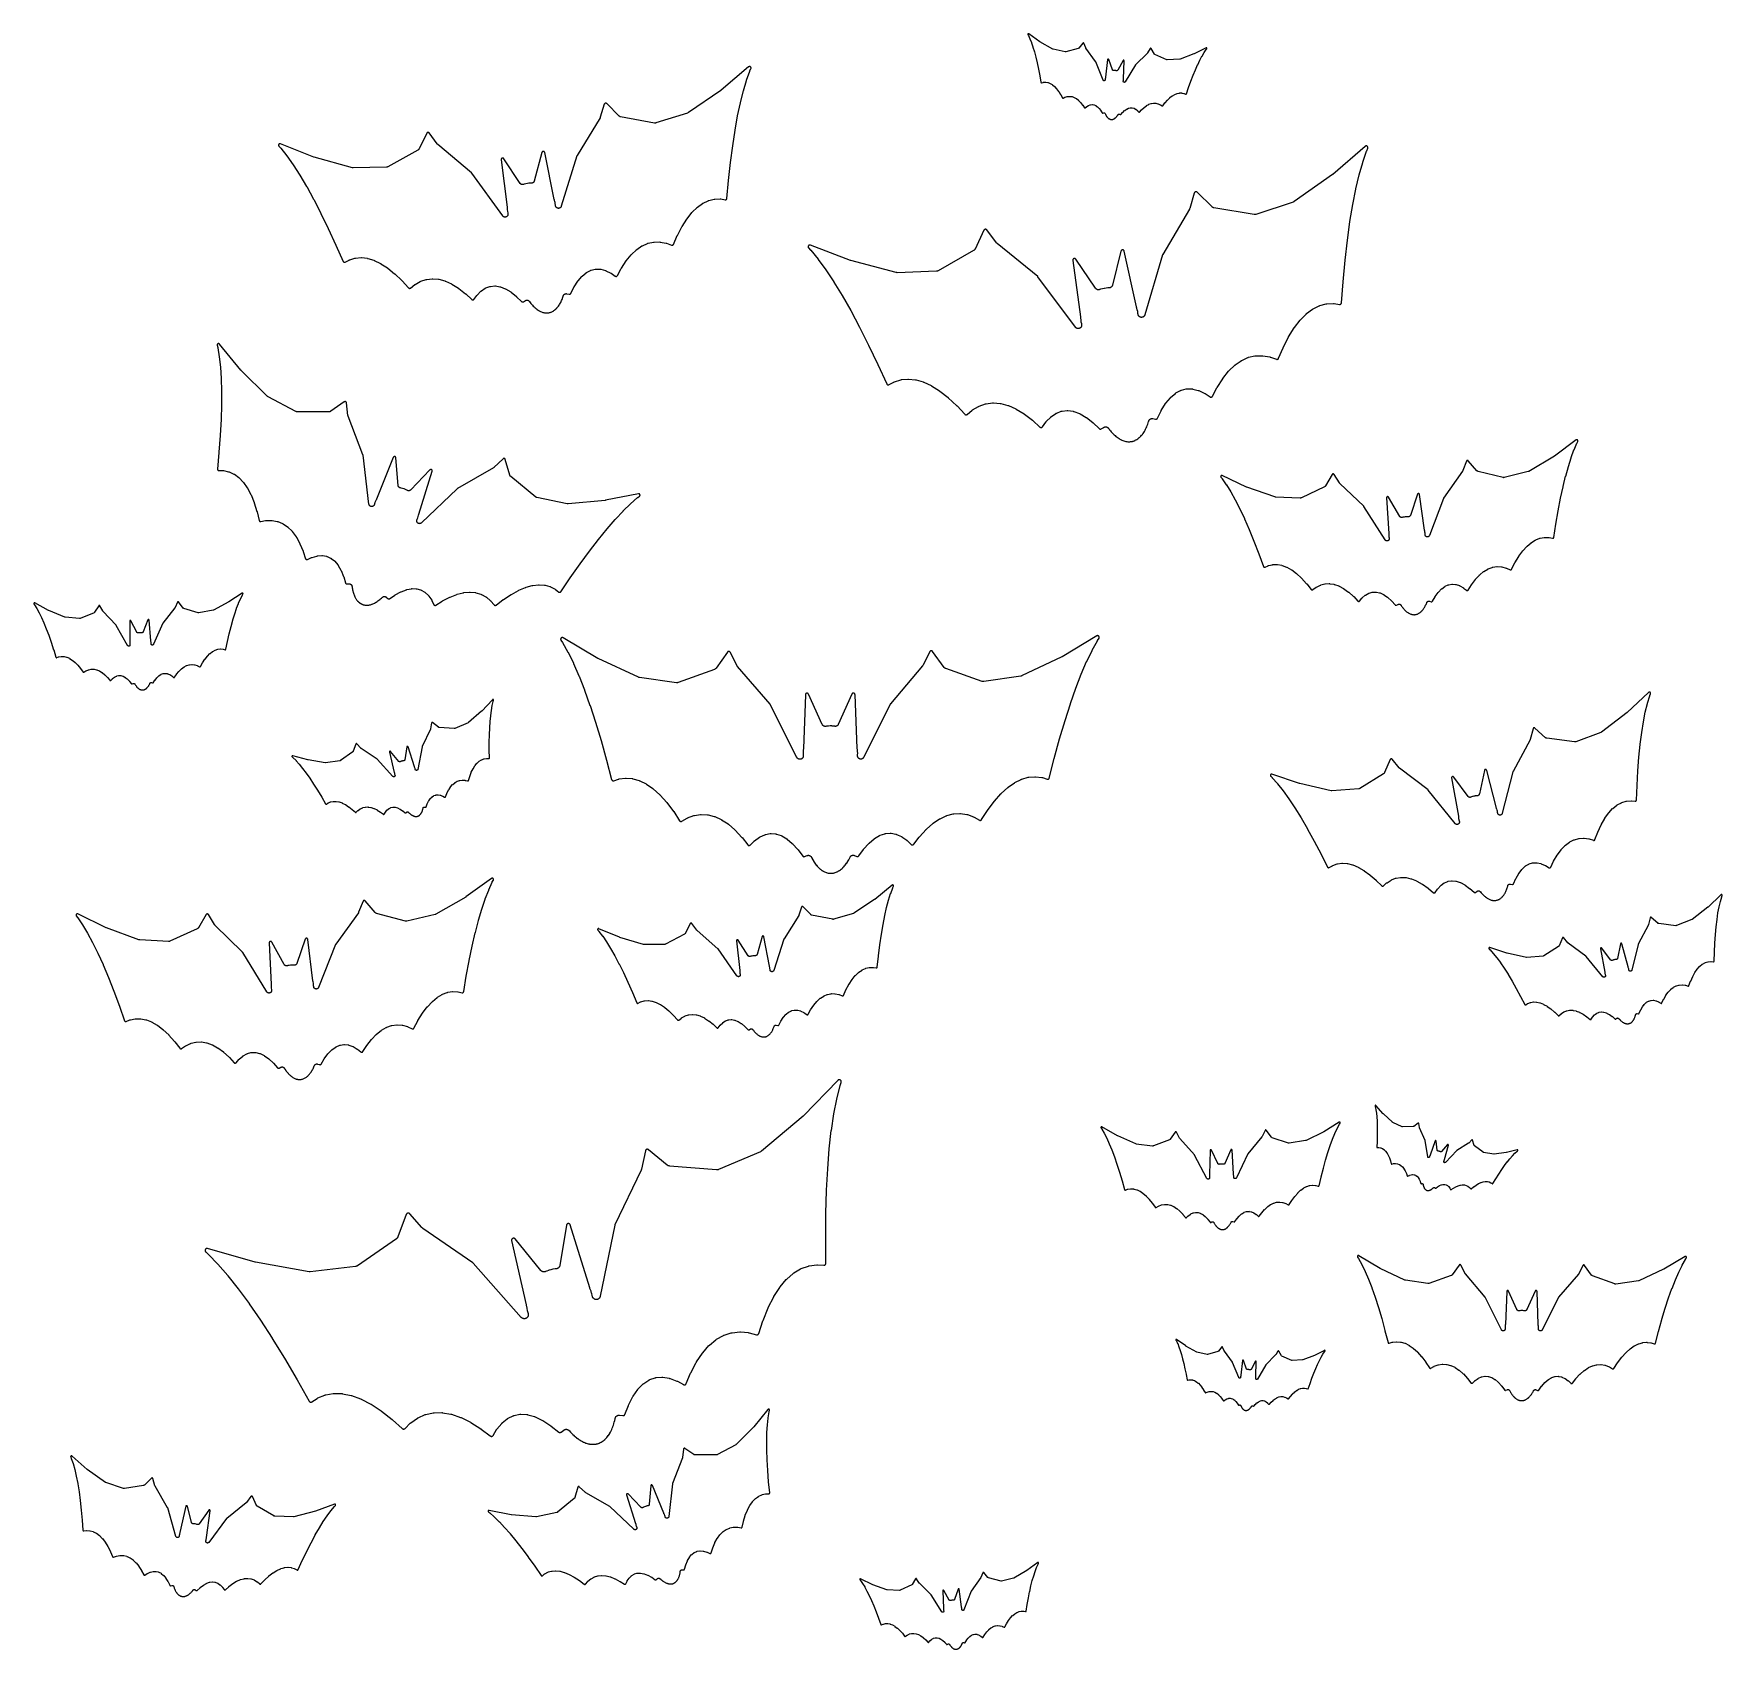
# Model space of a CAD drawing. Header units: millimetres. Extents: x 5 to 283, y 5 to 271.
import ezdxf

# ---------------------------------------------------------------- set-up
doc = ezdxf.new("R2010")
doc.units = ezdxf.units.MM

msp = doc.modelspace()

# ---------------------------------------------------------------- linework, layer by layer
at = {"layer": 'Schnitt'}
for points in [[(168.96, 271.361), (168.951, 271.359), (168.943, 271.356), (168.934, 271.353), (168.927, 271.348), (168.919, 271.343), (168.913, 271.337), (168.907, 271.33), (168.901, 271.323), (168.897, 271.316), (168.893, 271.307), (168.89, 271.299), (168.888, 271.29), (168.886, 271.281), (168.886, 271.273), (168.886, 271.264), (168.888, 271.255), (168.89, 271.246), (168.893, 271.238), (168.897, 271.23), (168.968, 271.098), (168.969, 271.097), (168.974, 271.087), (168.975, 271.086), (169.226, 270.538), (169.227, 270.537), (169.23, 270.529), (169.231, 270.528), (169.477, 269.901), (169.478, 269.9), (169.48, 269.893), (169.48, 269.892), (169.722, 269.186), (169.722, 269.185), (169.724, 269.179), (169.724, 269.178), (169.961, 268.393), (169.961, 268.392), (169.962, 268.387), (169.962, 268.387), (170.193, 267.522), (170.193, 267.522), (170.194, 267.518), (170.194, 267.517), (170.419, 266.574), (170.419, 266.574), (170.42, 266.57), (170.42, 266.57), (170.639, 265.548), (170.64, 265.545), (170.852, 264.445), (170.853, 264.442), (171.044, 263.357), (171.045, 263.349), (171.048, 263.34), (171.052, 263.332), (171.056, 263.325), (171.061, 263.318), (171.067, 263.311), (171.073, 263.305), (171.08, 263.3), (171.087, 263.295), (171.095, 263.291), (171.103, 263.288), (171.111, 263.285), (171.12, 263.284), (171.128, 263.283), (171.137, 263.283), (171.146, 263.284), (171.154, 263.285), (171.426, 263.353), (171.428, 263.354), (171.442, 263.357), (171.446, 263.357), (171.461, 263.359), (171.463, 263.359), (171.802, 263.375), (171.804, 263.375), (171.819, 263.375), (171.824, 263.375), (171.839, 263.373), (171.841, 263.373), (172.174, 263.32), (172.176, 263.319), (172.191, 263.316), (172.195, 263.315), (172.209, 263.311), (172.211, 263.31), (172.542, 263.186), (172.544, 263.185), (172.556, 263.18), (172.56, 263.178), (172.571, 263.172), (172.573, 263.171), (172.905, 262.972), (172.906, 262.971), (172.916, 262.965), (172.919, 262.963), (172.928, 262.956), (172.929, 262.955), (173.261, 262.68), (173.263, 262.678), (173.277, 262.664), (173.279, 262.662), (173.61, 262.309), (173.612, 262.307), (173.622, 262.295), (173.624, 262.293), (173.953, 261.86), (173.954, 261.858), (173.962, 261.847), (173.963, 261.846), (174.289, 261.333), (174.29, 261.331), (174.295, 261.322), (174.296, 261.321), (174.58, 260.798), (174.585, 260.79), (174.591, 260.783), (174.597, 260.776), (174.604, 260.77), (174.611, 260.765), (174.619, 260.76), (174.627, 260.757), (174.636, 260.754), (174.645, 260.752), (174.654, 260.751), (174.663, 260.751), (174.672, 260.752), (174.681, 260.753), (174.69, 260.756), (174.698, 260.76), (174.997, 260.902), (174.999, 260.903), (175.01, 260.907), (175.014, 260.909), (175.026, 260.913), (175.028, 260.913), (175.379, 261.012), (175.381, 261.012), (175.395, 261.015), (175.399, 261.016), (175.413, 261.018), (175.415, 261.018), (175.755, 261.045), (175.758, 261.045), (175.773, 261.046), (175.777, 261.046), (175.793, 261.045), (175.795, 261.044), (176.128, 261.002), (176.131, 261.002), (176.145, 260.999), (176.15, 260.998), (176.164, 260.994), (176.166, 260.993), (176.497, 260.88), (176.499, 260.879), (176.512, 260.874), (176.515, 260.872), (176.527, 260.866), (176.529, 260.865), (176.861, 260.678), (176.862, 260.678), (176.872, 260.672), (176.875, 260.67), (176.884, 260.663), (176.886, 260.662), (177.218, 260.398), (177.22, 260.397), (177.235, 260.383), (177.237, 260.381), (177.568, 260.039), (177.57, 260.038), (177.581, 260.025), (177.582, 260.023), (177.912, 259.602), (177.913, 259.601), (177.921, 259.59), (177.922, 259.588), (178.198, 259.166), (178.203, 259.158), (178.209, 259.152), (178.215, 259.146), (178.222, 259.14), (178.23, 259.136), (178.238, 259.132), (178.247, 259.129), (178.255, 259.127), (178.264, 259.125), (178.273, 259.125), (178.282, 259.125), (178.291, 259.127), (178.299, 259.129), (178.308, 259.132), (178.316, 259.136), (178.323, 259.14), (178.33, 259.145), (178.564, 259.338), (178.565, 259.339), (178.574, 259.346), (178.577, 259.348), (178.586, 259.354), (178.587, 259.355), (178.875, 259.527), (178.877, 259.528), (178.889, 259.535), (178.893, 259.536), (178.906, 259.542), (178.908, 259.543), (179.179, 259.64), (179.182, 259.64), (179.198, 259.645), (179.203, 259.646), (179.22, 259.649), (179.223, 259.65), (179.48, 259.678), (179.482, 259.678), (179.494, 259.679), (179.498, 259.679), (179.51, 259.679), (179.514, 259.678), (179.526, 259.677), (179.528, 259.677), (179.778, 259.639), (179.78, 259.639), (179.792, 259.637), (179.796, 259.636), (179.806, 259.633), (179.81, 259.632), (179.821, 259.627), (179.823, 259.627), (180.074, 259.521), (180.076, 259.52), (180.09, 259.514), (180.094, 259.511), (180.107, 259.503), (180.109, 259.502), (180.364, 259.323), (180.366, 259.322), (180.376, 259.314), (180.379, 259.311), (180.388, 259.303), (180.389, 259.302), (180.647, 259.045), (180.649, 259.043), (180.663, 259.027), (180.665, 259.025), (180.923, 258.688), (180.924, 258.686), (180.934, 258.673), (180.935, 258.671), (181.159, 258.306), (181.165, 258.298), (181.171, 258.291), (181.177, 258.285), (181.184, 258.279), (181.192, 258.275), (181.2, 258.27), (181.209, 258.267), (181.218, 258.265), (181.227, 258.264), (181.236, 258.263), (181.245, 258.263), (181.254, 258.265), (181.263, 258.267), (181.404, 258.311), (181.407, 258.312), (181.421, 258.315), (181.425, 258.316), (181.438, 258.318), (181.443, 258.319), (181.456, 258.319), (181.461, 258.319), (181.474, 258.319), (181.479, 258.318), (181.492, 258.316), (181.497, 258.316), (181.51, 258.312), (181.514, 258.311), (181.527, 258.306), (181.531, 258.305), (181.543, 258.299), (181.547, 258.296), (181.558, 258.289), (181.562, 258.287), (181.573, 258.279), (181.576, 258.276), (181.586, 258.267), (181.589, 258.263), (181.598, 258.253), (181.601, 258.25), (181.609, 258.239), (181.611, 258.235), (181.618, 258.223), (181.62, 258.219), (181.626, 258.206), (181.627, 258.204), (181.632, 258.192), (181.632, 258.191), (181.633, 258.19), (181.633, 258.189), (181.661, 258.121), (181.662, 258.12), (181.662, 258.119), (181.663, 258.118), (181.692, 258.053), (181.693, 258.052), (181.693, 258.05), (181.694, 258.049), (181.725, 257.987), (181.725, 257.985), (181.726, 257.984), (181.726, 257.983), (181.758, 257.923), (181.759, 257.921), (181.759, 257.92), (181.76, 257.919), (181.793, 257.861), (181.793, 257.86), (181.794, 257.859), (181.795, 257.858), (181.828, 257.803), (181.829, 257.801), (181.83, 257.8), (181.831, 257.799), (181.865, 257.746), (181.866, 257.745), (181.867, 257.744), (181.868, 257.742), (181.903, 257.693), (181.904, 257.691), (181.905, 257.69), (181.906, 257.689), (181.942, 257.642), (181.943, 257.64), (181.944, 257.639), (181.945, 257.638), (181.982, 257.594), (181.983, 257.592), (181.984, 257.591), (181.985, 257.589), (182.022, 257.548), (182.024, 257.547), (182.025, 257.546), (182.026, 257.544), (182.064, 257.506), (182.065, 257.504), (182.067, 257.503), (182.068, 257.502), (182.106, 257.466), (182.108, 257.465), (182.11, 257.463), (182.111, 257.462), (182.15, 257.43), (182.151, 257.428), (182.153, 257.427), (182.155, 257.425), (182.194, 257.396), (182.196, 257.395), (182.197, 257.393), (182.199, 257.392), (182.238, 257.365), (182.24, 257.364), (182.242, 257.363), (182.245, 257.361), (182.284, 257.338), (182.286, 257.336), (182.288, 257.335), (182.29, 257.334), (182.33, 257.313), (182.332, 257.312), (182.334, 257.311), (182.337, 257.31), (182.376, 257.292), (182.379, 257.291), (182.381, 257.29), (182.384, 257.289), (182.423, 257.273), (182.426, 257.272), (182.429, 257.271), (182.431, 257.271), (182.471, 257.258), (182.474, 257.257), (182.476, 257.256), (182.479, 257.256), (182.519, 257.246), (182.522, 257.245), (182.524, 257.245), (182.527, 257.244), (182.567, 257.237), (182.57, 257.237), (182.573, 257.236), (182.576, 257.236), (182.616, 257.231), (182.619, 257.231), (182.622, 257.231), (182.625, 257.231), (182.665, 257.229), (182.668, 257.229), (182.671, 257.229), (182.674, 257.229), (182.714, 257.229), (182.717, 257.229), (182.72, 257.23), (182.723, 257.23), (182.764, 257.233), (182.767, 257.233), (182.769, 257.234), (182.772, 257.234), (182.813, 257.24), (182.816, 257.241), (182.819, 257.241), (182.822, 257.242), (182.863, 257.251), (182.866, 257.251), (182.868, 257.252), (182.871, 257.253), (182.913, 257.264), (182.915, 257.265), (182.918, 257.266), (182.92, 257.266), (182.962, 257.281), (182.965, 257.282), (182.967, 257.283), (182.97, 257.283), (183.012, 257.301), (183.014, 257.302), (183.017, 257.303), (183.019, 257.304), (183.061, 257.324), (183.064, 257.325), (183.066, 257.326), (183.068, 257.327), (183.111, 257.35), (183.113, 257.351), (183.115, 257.352), (183.116, 257.353), (183.159, 257.379), (183.161, 257.38), (183.163, 257.381), (183.165, 257.383), (183.208, 257.411), (183.21, 257.413), (183.211, 257.414), (183.213, 257.415), (183.256, 257.447), (183.258, 257.448), (183.259, 257.449), (183.261, 257.45), (183.304, 257.485), (183.305, 257.486), (183.307, 257.487), (183.308, 257.489), (183.351, 257.526), (183.353, 257.528), (183.354, 257.529), (183.355, 257.53), (183.398, 257.571), (183.399, 257.572), (183.4, 257.573), (183.401, 257.574), (183.444, 257.618), (183.445, 257.619), (183.446, 257.62), (183.447, 257.621), (183.489, 257.667), (183.49, 257.668), (183.491, 257.67), (183.492, 257.671), (183.534, 257.72), (183.535, 257.721), (183.536, 257.722), (183.537, 257.723), (183.578, 257.775), (183.579, 257.776), (183.58, 257.777), (183.581, 257.778), (183.622, 257.833), (183.622, 257.834), (183.623, 257.835), (183.624, 257.836), (183.664, 257.893), (183.665, 257.894), (183.665, 257.895), (183.666, 257.896), (183.705, 257.956), (183.706, 257.957), (183.707, 257.958), (183.707, 257.959), (183.746, 258.021), (183.747, 258.023), (183.747, 258.024), (183.748, 258.025), (183.754, 258.036), (183.756, 258.037), (183.764, 258.05), (183.766, 258.053), (183.775, 258.064), (183.778, 258.067), (183.787, 258.077), (183.79, 258.08), (183.801, 258.088), (183.805, 258.091), (183.816, 258.099), (183.82, 258.101), (183.831, 258.107), (183.836, 258.109), (183.848, 258.114), (183.852, 258.116), (183.865, 258.12), (183.87, 258.121), (183.883, 258.123), (183.887, 258.124), (183.901, 258.125), (183.905, 258.125), (183.919, 258.125), (183.923, 258.125), (183.937, 258.123), (183.941, 258.123), (183.954, 258.12), (183.959, 258.119), (183.971, 258.115), (183.976, 258.113), (183.989, 258.107), (183.991, 258.106), (184.124, 258.041), (184.132, 258.037), (184.141, 258.034), (184.15, 258.032), (184.159, 258.031), (184.168, 258.031), (184.177, 258.032), (184.186, 258.034), (184.195, 258.037), (184.203, 258.04), (184.211, 258.045), (184.219, 258.05), (184.226, 258.056), (184.232, 258.063), (184.511, 258.388), (184.513, 258.389), (184.524, 258.401), (184.526, 258.403), (184.834, 258.695), (184.836, 258.697), (184.852, 258.71), (184.854, 258.712), (185.149, 258.925), (185.151, 258.926), (185.161, 258.933), (185.165, 258.935), (185.176, 258.941), (185.177, 258.942), (185.457, 259.078), (185.459, 259.079), (185.474, 259.085), (185.478, 259.087), (185.493, 259.091), (185.496, 259.092), (185.76, 259.157), (185.762, 259.157), (185.774, 259.159), (185.777, 259.16), (185.788, 259.161), (185.792, 259.162), (185.804, 259.162), (185.806, 259.162), (186.059, 259.16), (186.061, 259.16), (186.074, 259.159), (186.077, 259.159), (186.089, 259.157), (186.093, 259.156), (186.105, 259.154), (186.107, 259.153), (186.356, 259.085), (186.359, 259.084), (186.375, 259.079), (186.38, 259.077), (186.395, 259.069), (186.398, 259.068), (186.65, 258.93), (186.652, 258.929), (186.664, 258.921), (186.668, 258.919), (186.679, 258.91), (186.681, 258.909), (186.937, 258.694), (186.939, 258.693), (186.947, 258.685), (186.949, 258.683), (186.957, 258.675), (186.958, 258.674), (187.158, 258.447), (187.164, 258.44), (187.171, 258.434), (187.178, 258.429), (187.186, 258.425), (187.194, 258.422), (187.203, 258.419), (187.212, 258.417), (187.221, 258.416), (187.229, 258.416), (187.238, 258.417), (187.247, 258.419), (187.256, 258.421), (187.264, 258.425), (187.272, 258.429), (187.279, 258.434), (187.286, 258.439), (187.292, 258.446), (187.631, 258.819), (187.632, 258.821), (187.642, 258.83), (187.643, 258.832), (188.035, 259.196), (188.037, 259.197), (188.05, 259.208), (188.051, 259.209), (188.432, 259.494), (188.435, 259.496), (188.452, 259.507), (188.454, 259.509), (188.823, 259.717), (188.825, 259.717), (188.835, 259.723), (188.838, 259.724), (188.849, 259.729), (188.851, 259.729), (189.208, 259.862), (189.209, 259.862), (189.222, 259.866), (189.226, 259.868), (189.239, 259.87), (189.241, 259.871), (189.586, 259.931), (189.589, 259.931), (189.603, 259.933), (189.608, 259.933), (189.623, 259.933), (189.625, 259.933), (189.961, 259.923), (189.963, 259.923), (189.978, 259.921), (189.983, 259.921), (189.998, 259.918), (190, 259.918), (190.332, 259.837), (190.334, 259.837), (190.347, 259.833), (190.352, 259.831), (190.365, 259.826), (190.367, 259.825), (190.698, 259.672), (190.7, 259.672), (190.711, 259.666), (190.714, 259.664), (190.725, 259.658), (190.726, 259.656), (190.999, 259.469), (191.007, 259.464), (191.015, 259.46), (191.024, 259.457), (191.033, 259.455), (191.042, 259.454), (191.051, 259.453), (191.06, 259.454), (191.069, 259.455), (191.078, 259.457), (191.086, 259.461), (191.094, 259.465), (191.102, 259.469), (191.109, 259.475), (191.116, 259.481), (191.122, 259.488), (191.485, 259.96), (191.486, 259.961), (191.492, 259.969), (191.493, 259.971), (191.896, 260.426), (191.898, 260.427), (191.907, 260.437), (191.908, 260.438), (192.301, 260.814), (192.303, 260.816), (192.315, 260.826), (192.317, 260.828), (192.7, 261.125), (192.702, 261.126), (192.718, 261.138), (192.721, 261.139), (193.092, 261.359), (193.093, 261.36), (193.103, 261.365), (193.106, 261.366), (193.116, 261.371), (193.118, 261.372), (193.477, 261.516), (193.479, 261.516), (193.491, 261.521), (193.495, 261.522), (193.508, 261.525), (193.51, 261.525), (193.856, 261.596), (193.859, 261.597), (193.873, 261.599), (193.878, 261.599), (193.892, 261.6), (193.895, 261.6), (194.232, 261.6), (194.234, 261.6), (194.249, 261.6), (194.254, 261.599), (194.269, 261.597), (194.271, 261.596), (194.603, 261.527), (194.605, 261.526), (194.619, 261.523), (194.623, 261.521), (194.637, 261.516), (194.639, 261.516), (194.897, 261.406), (194.905, 261.403), (194.913, 261.4), (194.922, 261.399), (194.93, 261.398), (194.939, 261.399), (194.948, 261.4), (194.956, 261.402), (194.964, 261.405), (194.972, 261.408), (194.98, 261.412), (194.987, 261.417), (194.994, 261.423), (195, 261.429), (195.005, 261.436), (195.01, 261.443), (195.014, 261.451), (195.017, 261.459), (195.375, 262.5), (195.377, 262.503), (195.76, 263.555), (195.761, 263.559), (196.138, 264.533), (196.138, 264.534), (196.14, 264.537), (196.14, 264.538), (196.51, 265.434), (196.51, 265.434), (196.512, 265.438), (196.512, 265.438), (196.876, 266.256), (196.876, 266.256), (196.878, 266.261), (196.879, 266.262), (197.236, 267), (197.236, 267.001), (197.239, 267.006), (197.239, 267.007), (197.589, 267.667), (197.589, 267.668), (197.593, 267.674), (197.593, 267.675), (197.936, 268.255), (197.936, 268.256), (197.941, 268.264), (197.942, 268.265), (198.276, 268.766), (198.277, 268.767), (198.283, 268.776), (198.284, 268.777), (198.376, 268.896), (198.381, 268.903), (198.385, 268.911), (198.389, 268.919), (198.391, 268.928), (198.393, 268.936), (198.394, 268.945), (198.394, 268.954), (198.394, 268.963), (198.392, 268.972), (198.389, 268.981), (198.386, 268.989), (198.382, 268.997), (198.377, 269.004), (198.371, 269.011), (198.365, 269.017), (198.358, 269.023), (198.35, 269.028), (198.342, 269.032), (198.334, 269.036), (198.326, 269.038), (198.317, 269.04), (198.308, 269.041), (198.299, 269.04), (198.29, 269.039), (198.281, 269.038), (198.273, 269.035), (198.264, 269.031), (196.275, 268.042), (196.273, 268.041), (196.258, 268.035), (196.256, 268.034), (193.966, 267.178), (193.964, 267.177), (193.95, 267.173), (193.946, 267.172), (193.933, 267.169), (193.929, 267.168), (193.914, 267.167), (193.912, 267.167), (191.868, 267.038), (191.866, 267.038), (191.852, 267.038), (191.848, 267.038), (191.835, 267.039), (191.83, 267.039), (191.817, 267.042), (191.813, 267.043), (191.801, 267.046), (191.796, 267.048), (191.783, 267.053), (191.781, 267.054), (189.841, 267.925), (189.839, 267.926), (189.826, 267.933), (189.822, 267.935), (189.81, 267.942), (189.807, 267.945), (189.796, 267.953), (189.793, 267.957), (189.783, 267.966), (189.78, 267.969), (189.771, 267.98), (189.768, 267.984), (189.76, 267.996), (189.759, 267.998), (189.201, 268.926), (189.196, 268.934), (189.19, 268.94), (189.184, 268.947), (189.177, 268.952), (189.17, 268.957), (189.162, 268.961), (189.154, 268.965), (189.146, 268.967), (189.137, 268.969), (189.128, 268.97), (189.119, 268.97), (189.111, 268.969), (189.102, 268.967), (189.093, 268.965), (189.085, 268.961), (189.078, 268.957), (189.07, 268.952), (189.063, 268.947), (189.057, 268.94), (189.052, 268.934), (189.047, 268.926), (188.616, 268.213), (188.615, 268.211), (188.605, 268.196), (188.601, 268.191), (188.589, 268.178), (188.587, 268.176), (186.652, 266.249), (186.645, 266.241), (186.638, 266.232), (184.953, 263.438), (184.952, 263.436), (184.944, 263.424), (184.942, 263.42), (184.933, 263.41), (184.93, 263.407), (184.921, 263.398), (184.918, 263.395), (184.907, 263.386), (184.904, 263.384), (184.893, 263.376), (184.889, 263.374), (184.877, 263.368), (184.873, 263.366), (184.861, 263.361), (184.857, 263.36), (184.845, 263.356), (184.84, 263.355), (184.827, 263.352), (184.823, 263.351), (184.81, 263.35), (184.805, 263.35), (184.792, 263.35), (184.788, 263.35), (184.775, 263.351), (184.77, 263.352), (184.757, 263.354), (184.753, 263.356), (184.741, 263.359), (184.736, 263.361), (184.724, 263.366), (184.72, 263.368), (184.709, 263.374), (184.705, 263.376), (184.694, 263.383), (184.69, 263.386), (184.68, 263.394), (184.677, 263.397), (184.667, 263.407), (184.664, 263.41), (184.656, 263.42), (184.653, 263.423), (184.646, 263.434), (184.644, 263.438), (184.637, 263.45), (184.636, 263.454), (184.63, 263.466), (184.629, 263.47), (184.625, 263.483), (184.624, 263.487), (184.621, 263.5), (184.621, 263.504), (184.619, 263.517), (184.619, 263.522), (184.619, 263.536), (184.619, 263.538), (184.619, 263.548), (184.619, 263.551), (184.622, 263.572), (184.622, 263.575), (184.625, 263.59), (184.625, 263.593), (184.626, 263.596), (184.626, 263.599), (184.636, 263.687), (184.636, 263.69), (184.637, 263.693), (184.637, 263.696), (184.641, 263.785), (184.641, 263.788), (184.641, 263.791), (184.641, 263.794), (184.639, 263.884), (184.639, 263.887), (184.639, 263.889), (184.639, 263.892), (184.636, 263.925), (184.636, 263.928), (184.635, 263.948), (184.636, 263.95), (184.756, 266.909), (184.756, 266.918), (184.755, 266.927), (184.753, 266.936), (184.75, 266.945), (184.746, 266.953), (184.742, 266.961), (184.737, 266.968), (184.731, 266.975), (184.725, 266.981), (184.718, 266.986), (184.71, 266.991), (184.702, 266.995), (184.694, 266.999), (184.685, 267.001), (184.677, 267.002), (184.668, 267.003), (184.659, 267.003), (184.65, 267.002), (184.641, 267), (184.633, 266.997), (184.625, 266.993), (184.617, 266.989), (184.61, 266.984), (184.603, 266.978), (184.597, 266.971), (184.591, 266.964), (184.587, 266.956), (183.707, 265.354), (183.706, 265.352), (183.698, 265.339), (183.696, 265.335), (183.688, 265.324), (183.685, 265.321), (183.675, 265.311), (183.672, 265.308), (183.662, 265.299), (183.658, 265.296), (183.647, 265.288), (183.643, 265.286), (183.631, 265.279), (183.627, 265.277), (183.615, 265.272), (183.611, 265.27), (183.598, 265.266), (183.593, 265.265), (183.58, 265.262), (183.575, 265.261), (183.562, 265.26), (183.557, 265.259), (183.544, 265.259), (183.539, 265.26), (183.526, 265.261), (183.521, 265.261), (183.507, 265.264), (183.505, 265.265), (183.458, 265.276), (183.455, 265.277), (183.452, 265.277), (183.449, 265.278), (183.362, 265.294), (183.359, 265.294), (183.356, 265.295), (183.353, 265.295), (183.264, 265.305), (183.261, 265.305), (183.258, 265.306), (183.255, 265.306), (183.166, 265.31), (183.163, 265.31), (183.16, 265.31), (183.157, 265.31), (183.068, 265.308), (183.065, 265.308), (183.062, 265.308), (183.059, 265.308), (183.011, 265.304), (183.009, 265.304), (182.994, 265.303), (182.99, 265.303), (182.976, 265.304), (182.972, 265.305), (182.958, 265.307), (182.954, 265.308), (182.941, 265.311), (182.936, 265.313), (182.924, 265.318), (182.92, 265.32), (182.907, 265.326), (182.904, 265.328), (182.892, 265.335), (182.888, 265.338), (182.878, 265.347), (182.874, 265.35), (182.865, 265.359), (182.861, 265.362), (182.853, 265.373), (182.85, 265.376), (182.842, 265.388), (182.84, 265.392), (182.834, 265.404), (182.832, 265.408), (182.826, 265.421), (182.825, 265.423), (182.209, 267.145), (182.205, 267.153), (182.201, 267.161), (182.196, 267.168), (182.19, 267.175), (182.184, 267.181), (182.177, 267.187), (182.17, 267.192), (182.162, 267.196), (182.154, 267.199), (182.145, 267.202), (182.136, 267.204), (182.127, 267.204), (182.118, 267.204), (182.109, 267.203), (182.101, 267.201), (182.092, 267.199), (182.084, 267.195), (182.076, 267.191), (182.069, 267.185), (182.062, 267.18), (182.056, 267.173), (182.05, 267.166), (182.046, 267.159), (182.042, 267.151), (182.039, 267.142), (182.036, 267.134), (182.035, 267.125), (181.688, 264.184), (181.687, 264.181), (181.684, 264.162), (181.683, 264.159), (181.675, 264.127), (181.675, 264.124), (181.674, 264.121), (181.673, 264.118), (181.658, 264.03), (181.657, 264.028), (181.657, 264.025), (181.656, 264.022), (181.646, 263.933), (181.646, 263.93), (181.646, 263.927), (181.646, 263.924), (181.642, 263.835), (181.641, 263.832), (181.641, 263.829), (181.641, 263.826), (181.642, 263.811), (181.642, 263.808), (181.641, 263.786), (181.64, 263.783), (181.639, 263.774), (181.639, 263.772), (181.637, 263.758), (181.636, 263.753), (181.632, 263.741), (181.631, 263.736), (181.626, 263.724), (181.624, 263.72), (181.619, 263.708), (181.616, 263.704), (181.609, 263.693), (181.607, 263.69), (181.599, 263.679), (181.596, 263.676), (181.587, 263.666), (181.584, 263.663), (181.574, 263.654), (181.571, 263.652), (181.56, 263.644), (181.556, 263.642), (181.545, 263.635), (181.541, 263.633), (181.529, 263.628), (181.525, 263.626), (181.512, 263.622), (181.508, 263.62), (181.495, 263.617), (181.491, 263.617), (181.478, 263.615), (181.473, 263.614), (181.46, 263.614), (181.456, 263.614), (181.443, 263.615), (181.438, 263.615), (181.425, 263.617), (181.421, 263.618), (181.408, 263.622), (181.404, 263.623), (181.392, 263.628), (181.388, 263.629), (181.376, 263.635), (181.372, 263.637), (181.361, 263.644), (181.357, 263.647), (181.347, 263.655), (181.343, 263.657), (181.333, 263.666), (181.33, 263.67), (181.322, 263.679), (181.319, 263.683), (181.311, 263.693), (181.309, 263.697), (181.302, 263.709), (181.3, 263.712), (181.294, 263.725), (181.293, 263.727), (180.069, 266.752), (180.064, 266.762), (180.058, 266.771), (178.45, 268.979), (178.448, 268.981), (178.439, 268.996), (178.436, 269.001), (178.428, 269.017), (178.427, 269.02), (178.115, 269.792), (178.111, 269.8), (178.106, 269.807), (178.101, 269.815), (178.095, 269.821), (178.089, 269.827), (178.082, 269.832), (178.074, 269.837), (178.066, 269.841), (178.058, 269.844), (178.05, 269.846), (178.041, 269.848), (178.032, 269.848), (178.023, 269.848), (178.014, 269.847), (178.006, 269.845), (177.998, 269.842), (177.99, 269.838), (177.982, 269.834), (177.975, 269.828), (177.968, 269.822), (177.962, 269.816), (177.265, 268.987), (177.263, 268.985), (177.253, 268.974), (177.25, 268.971), (177.24, 268.962), (177.236, 268.959), (177.225, 268.952), (177.221, 268.949), (177.209, 268.942), (177.205, 268.94), (177.193, 268.935), (177.189, 268.933), (177.175, 268.929), (177.172, 268.928), (175.119, 268.373), (175.117, 268.372), (175.103, 268.369), (175.099, 268.369), (175.086, 268.367), (175.082, 268.367), (175.069, 268.366), (175.064, 268.367), (175.051, 268.368), (175.047, 268.368), (175.033, 268.371), (175.031, 268.371), (173.033, 268.82), (173.03, 268.82), (173.017, 268.824), (173.012, 268.825), (173, 268.83), (172.996, 268.832), (172.983, 268.838), (172.981, 268.84), (170.855, 270.045), (170.853, 270.046), (170.839, 270.055), (170.837, 270.056), (169.028, 271.346), (169.02, 271.351), (169.012, 271.355), (169.004, 271.358), (168.995, 271.36), (168.987, 271.362), (168.978, 271.363), (168.969, 271.362)], [(45.496, 253.218), (45.475, 253.208), (45.455, 253.195), (45.436, 253.18), (45.419, 253.163), (45.404, 253.145), (45.39, 253.125), (45.378, 253.104), (45.369, 253.083), (45.362, 253.06), (45.357, 253.036), (45.355, 253.013), (45.354, 252.989), (45.357, 252.965), (45.361, 252.941), (45.368, 252.918), (45.377, 252.896), (45.389, 252.875), (45.402, 252.856), (45.417, 252.837), (45.686, 252.543), (45.689, 252.54), (45.708, 252.518), (45.711, 252.515), (46.711, 251.258), (46.713, 251.255), (46.727, 251.237), (46.729, 251.234), (47.769, 249.767), (47.77, 249.765), (47.781, 249.749), (47.783, 249.747), (48.859, 248.072), (48.861, 248.07), (48.869, 248.057), (48.87, 248.055), (49.983, 246.172), (49.984, 246.17), (49.991, 246.159), (49.992, 246.157), (51.141, 244.066), (51.141, 244.065), (51.147, 244.055), (51.147, 244.054), (52.331, 241.756), (52.332, 241.755), (52.336, 241.746), (52.337, 241.745), (53.556, 239.241), (53.56, 239.232), (54.814, 236.52), (54.817, 236.513), (56.003, 233.826), (56.013, 233.805), (56.026, 233.786), (56.04, 233.767), (56.056, 233.75), (56.073, 233.735), (56.092, 233.722), (56.112, 233.71), (56.133, 233.7), (56.155, 233.693), (56.177, 233.687), (56.2, 233.684), (56.223, 233.683), (56.247, 233.684), (56.269, 233.688), (56.292, 233.693), (56.314, 233.701), (56.335, 233.711), (56.995, 234.06), (57, 234.063), (57.035, 234.079), (57.046, 234.084), (57.082, 234.096), (57.088, 234.098), (57.955, 234.357), (57.961, 234.359), (58, 234.368), (58.012, 234.371), (58.052, 234.376), (58.058, 234.377), (58.954, 234.451), (58.96, 234.452), (58.999, 234.453), (59.011, 234.453), (59.05, 234.45), (59.056, 234.449), (59.993, 234.339), (59.998, 234.338), (60.033, 234.332), (60.043, 234.33), (60.077, 234.321), (60.083, 234.32), (61.068, 234.018), (61.073, 234.016), (61.101, 234.006), (61.109, 234.003), (61.137, 233.991), (61.141, 233.989), (62.176, 233.488), (62.183, 233.485), (62.229, 233.459), (62.235, 233.455), (63.318, 232.751), (63.323, 232.747), (63.358, 232.722), (63.363, 232.718), (64.492, 231.807), (64.496, 231.803), (64.522, 231.78), (64.526, 231.777), (65.698, 230.657), (65.701, 230.654), (65.721, 230.634), (65.724, 230.631), (66.794, 229.458), (66.811, 229.441), (66.83, 229.426), (66.851, 229.413), (66.872, 229.402), (66.895, 229.393), (66.918, 229.386), (66.942, 229.382), (66.966, 229.38), (66.99, 229.381), (67.014, 229.384), (67.038, 229.39), (67.061, 229.398), (67.083, 229.408), (67.104, 229.42), (67.123, 229.435), (67.807, 229.994), (67.811, 229.997), (67.838, 230.017), (67.846, 230.022), (67.874, 230.04), (67.879, 230.043), (68.725, 230.522), (68.73, 230.525), (68.764, 230.542), (68.774, 230.546), (68.809, 230.56), (68.815, 230.562), (69.679, 230.85), (69.684, 230.851), (69.723, 230.862), (69.735, 230.865), (69.775, 230.872), (69.781, 230.872), (70.672, 230.975), (70.678, 230.976), (70.717, 230.978), (70.729, 230.978), (70.769, 230.977), (70.775, 230.977), (71.705, 230.895), (71.71, 230.894), (71.746, 230.889), (71.757, 230.887), (71.791, 230.879), (71.797, 230.878), (72.775, 230.606), (72.779, 230.604), (72.809, 230.595), (72.817, 230.592), (72.846, 230.58), (72.85, 230.578), (73.877, 230.108), (73.884, 230.105), (73.932, 230.079), (73.939, 230.075), (75.014, 229.403), (75.02, 229.399), (75.056, 229.374), (75.061, 229.37), (76.184, 228.49), (76.187, 228.487), (76.215, 228.464), (76.219, 228.46), (77.202, 227.543), (77.22, 227.527), (77.24, 227.514), (77.261, 227.502), (77.283, 227.493), (77.305, 227.486), (77.328, 227.481), (77.352, 227.479), (77.376, 227.478), (77.4, 227.481), (77.423, 227.485), (77.446, 227.492), (77.468, 227.501), (77.489, 227.512), (77.508, 227.525), (77.527, 227.54), (77.544, 227.557), (77.559, 227.575), (78.039, 228.223), (78.042, 228.227), (78.06, 228.25), (78.066, 228.257), (78.087, 228.279), (78.09, 228.282), (78.724, 228.91), (78.729, 228.914), (78.757, 228.939), (78.766, 228.947), (78.796, 228.969), (78.801, 228.972), (79.441, 229.397), (79.447, 229.4), (79.486, 229.423), (79.499, 229.43), (79.541, 229.448), (79.547, 229.451), (80.195, 229.687), (80.2, 229.689), (80.231, 229.699), (80.241, 229.702), (80.272, 229.709), (80.282, 229.71), (80.315, 229.715), (80.32, 229.716), (80.992, 229.778), (80.997, 229.779), (81.029, 229.78), (81.039, 229.78), (81.069, 229.779), (81.079, 229.779), (81.111, 229.775), (81.116, 229.774), (81.832, 229.662), (81.838, 229.661), (81.879, 229.652), (81.892, 229.648), (81.931, 229.635), (81.937, 229.633), (82.711, 229.333), (82.716, 229.331), (82.747, 229.318), (82.756, 229.313), (82.785, 229.297), (82.79, 229.294), (83.621, 228.794), (83.628, 228.79), (83.673, 228.758), (83.68, 228.753), (84.563, 228.047), (84.568, 228.043), (84.6, 228.014), (84.605, 228.01), (85.419, 227.208), (85.438, 227.192), (85.457, 227.178), (85.478, 227.166), (85.501, 227.156), (85.524, 227.148), (85.548, 227.143), (85.572, 227.14), (85.596, 227.139), (85.62, 227.141), (85.644, 227.146), (85.668, 227.153), (85.69, 227.162), (85.712, 227.174), (86.05, 227.378), (86.056, 227.381), (86.09, 227.4), (86.101, 227.405), (86.134, 227.419), (86.145, 227.423), (86.18, 227.433), (86.191, 227.436), (86.227, 227.443), (86.239, 227.445), (86.274, 227.448), (86.286, 227.448), (86.322, 227.448), (86.334, 227.447), (86.37, 227.444), (86.382, 227.442), (86.417, 227.434), (86.429, 227.431), (86.463, 227.42), (86.474, 227.416), (86.507, 227.402), (86.518, 227.397), (86.55, 227.379), (86.56, 227.373), (86.589, 227.352), (86.599, 227.345), (86.626, 227.322), (86.635, 227.313), (86.66, 227.287), (86.668, 227.278), (86.692, 227.248), (86.695, 227.243), (86.715, 227.215), (86.717, 227.213), (86.718, 227.21), (86.72, 227.207), (86.837, 227.051), (86.839, 227.048), (86.841, 227.046), (86.843, 227.043), (86.961, 226.893), (86.963, 226.89), (86.965, 226.888), (86.967, 226.885), (87.087, 226.742), (87.089, 226.739), (87.091, 226.737), (87.094, 226.734), (87.214, 226.598), (87.216, 226.596), (87.219, 226.593), (87.221, 226.59), (87.343, 226.462), (87.345, 226.459), (87.348, 226.456), (87.351, 226.453), (87.473, 226.332), (87.476, 226.329), (87.478, 226.326), (87.481, 226.324), (87.604, 226.21), (87.607, 226.207), (87.61, 226.204), (87.613, 226.201), (87.736, 226.095), (87.739, 226.092), (87.743, 226.09), (87.746, 226.087), (87.869, 225.988), (87.873, 225.986), (87.877, 225.983), (87.88, 225.98), (88.003, 225.889), (88.007, 225.886), (88.011, 225.884), (88.015, 225.881), (88.137, 225.798), (88.142, 225.795), (88.146, 225.792), (88.15, 225.79), (88.272, 225.715), (88.277, 225.712), (88.282, 225.709), (88.286, 225.706), (88.407, 225.639), (88.412, 225.637), (88.417, 225.634), (88.423, 225.631), (88.543, 225.572), (88.548, 225.569), (88.554, 225.567), (88.559, 225.565), (88.678, 225.513), (88.684, 225.511), (88.69, 225.508), (88.696, 225.506), (88.813, 225.462), (88.82, 225.46), (88.826, 225.458), (88.832, 225.456), (88.948, 225.42), (88.955, 225.418), (88.962, 225.416), (88.968, 225.414), (89.083, 225.385), (89.09, 225.384), (89.097, 225.382), (89.104, 225.381), (89.217, 225.359), (89.225, 225.358), (89.232, 225.357), (89.239, 225.356), (89.351, 225.342), (89.358, 225.341), (89.366, 225.34), (89.373, 225.34), (89.484, 225.333), (89.491, 225.332), (89.499, 225.332), (89.507, 225.332), (89.616, 225.332), (89.624, 225.332), (89.631, 225.332), (89.639, 225.333), (89.747, 225.34), (89.755, 225.34), (89.762, 225.341), (89.77, 225.342), (89.877, 225.356), (89.884, 225.357), (89.892, 225.358), (89.9, 225.36), (90.005, 225.381), (90.013, 225.382), (90.021, 225.384), (90.028, 225.386), (90.133, 225.414), (90.14, 225.416), (90.147, 225.418), (90.155, 225.421), (90.258, 225.455), (90.265, 225.458), (90.273, 225.461), (90.28, 225.463), (90.382, 225.505), (90.389, 225.508), (90.396, 225.511), (90.403, 225.515), (90.504, 225.564), (90.511, 225.567), (90.517, 225.571), (90.524, 225.574), (90.624, 225.631), (90.63, 225.634), (90.636, 225.638), (90.642, 225.641), (90.742, 225.706), (90.748, 225.709), (90.753, 225.713), (90.759, 225.717), (90.858, 225.789), (90.863, 225.793), (90.868, 225.797), (90.873, 225.801), (90.971, 225.88), (90.976, 225.884), (90.981, 225.888), (90.985, 225.892), (91.082, 225.979), (91.086, 225.983), (91.09, 225.987), (91.095, 225.991), (91.19, 226.086), (91.194, 226.09), (91.198, 226.094), (91.201, 226.098), (91.295, 226.201), (91.298, 226.205), (91.302, 226.209), (91.305, 226.213), (91.397, 226.323), (91.4, 226.327), (91.403, 226.331), (91.407, 226.335), (91.496, 226.453), (91.499, 226.457), (91.502, 226.461), (91.505, 226.465), (91.592, 226.59), (91.595, 226.593), (91.597, 226.597), (91.6, 226.601), (91.685, 226.734), (91.687, 226.738), (91.689, 226.741), (91.692, 226.745), (91.774, 226.885), (91.776, 226.889), (91.778, 226.892), (91.78, 226.896), (91.86, 227.043), (91.862, 227.046), (91.864, 227.05), (91.865, 227.054), (91.942, 227.207), (91.944, 227.211), (91.946, 227.214), (91.947, 227.218), (92.021, 227.379), (92.022, 227.382), (92.024, 227.385), (92.025, 227.389), (92.096, 227.556), (92.097, 227.559), (92.099, 227.562), (92.1, 227.566), (92.167, 227.739), (92.168, 227.743), (92.17, 227.746), (92.171, 227.749), (92.235, 227.929), (92.236, 227.932), (92.237, 227.935), (92.238, 227.938), (92.298, 228.124), (92.299, 228.127), (92.3, 228.13), (92.301, 228.133), (92.311, 228.165), (92.312, 228.171), (92.325, 228.208), (92.33, 228.219), (92.345, 228.251), (92.351, 228.262), (92.369, 228.293), (92.376, 228.303), (92.397, 228.332), (92.405, 228.341), (92.429, 228.368), (92.438, 228.376), (92.464, 228.4), (92.474, 228.408), (92.503, 228.429), (92.513, 228.436), (92.544, 228.454), (92.554, 228.46), (92.587, 228.475), (92.598, 228.479), (92.632, 228.491), (92.644, 228.494), (92.679, 228.503), (92.69, 228.505), (92.726, 228.509), (92.738, 228.51), (92.774, 228.512), (92.786, 228.511), (92.822, 228.509), (92.834, 228.508), (92.872, 228.501), (92.878, 228.5), (93.264, 228.415), (93.288, 228.41), (93.313, 228.409), (93.337, 228.41), (93.361, 228.413), (93.385, 228.419), (93.408, 228.427), (93.43, 228.437), (93.451, 228.45), (93.47, 228.465), (93.488, 228.481), (93.504, 228.5), (93.518, 228.519), (93.53, 228.541), (94.046, 229.561), (94.049, 229.566), (94.07, 229.604), (94.073, 229.609), (94.684, 230.561), (94.689, 230.568), (94.722, 230.613), (94.727, 230.619), (95.354, 231.359), (95.358, 231.363), (95.381, 231.387), (95.388, 231.394), (95.413, 231.417), (95.416, 231.42), (96.054, 231.952), (96.059, 231.956), (96.092, 231.981), (96.103, 231.989), (96.139, 232.01), (96.144, 232.013), (96.787, 232.349), (96.791, 232.351), (96.821, 232.365), (96.83, 232.369), (96.858, 232.379), (96.867, 232.382), (96.898, 232.391), (96.903, 232.392), (97.56, 232.548), (97.565, 232.549), (97.598, 232.555), (97.608, 232.557), (97.639, 232.56), (97.649, 232.56), (97.682, 232.561), (97.687, 232.561), (98.377, 232.544), (98.384, 232.543), (98.429, 232.54), (98.443, 232.538), (98.488, 232.528), (98.495, 232.527), (99.236, 232.33), (99.242, 232.328), (99.278, 232.316), (99.289, 232.312), (99.324, 232.297), (99.329, 232.295), (100.131, 231.903), (100.135, 231.901), (100.161, 231.887), (100.169, 231.882), (100.194, 231.866), (100.198, 231.864), (100.861, 231.403), (100.881, 231.391), (100.902, 231.38), (100.924, 231.372), (100.947, 231.366), (100.971, 231.362), (100.994, 231.36), (101.018, 231.361), (101.042, 231.365), (101.065, 231.37), (101.087, 231.378), (101.109, 231.388), (101.129, 231.4), (101.148, 231.414), (101.166, 231.43), (101.182, 231.447), (101.196, 231.466), (101.209, 231.487), (101.847, 232.67), (101.849, 232.675), (101.868, 232.706), (101.871, 232.71), (102.653, 233.903), (102.656, 233.908), (102.683, 233.944), (102.686, 233.949), (103.49, 234.93), (103.495, 234.936), (103.533, 234.976), (103.538, 234.981), (104.361, 235.755), (104.364, 235.758), (104.388, 235.778), (104.395, 235.784), (104.42, 235.802), (104.423, 235.805), (105.263, 236.376), (105.268, 236.379), (105.298, 236.398), (105.308, 236.403), (105.34, 236.419), (105.345, 236.421), (106.2, 236.796), (106.205, 236.798), (106.242, 236.813), (106.254, 236.816), (106.292, 236.826), (106.298, 236.828), (107.174, 237.015), (107.18, 237.017), (107.22, 237.023), (107.233, 237.024), (107.273, 237.027), (107.279, 237.027), (108.189, 237.031), (108.195, 237.03), (108.233, 237.029), (108.244, 237.028), (108.282, 237.022), (108.288, 237.021), (109.243, 236.838), (109.248, 236.837), (109.28, 236.829), (109.29, 236.826), (109.321, 236.816), (109.326, 236.814), (110.153, 236.503), (110.176, 236.496), (110.199, 236.491), (110.224, 236.488), (110.248, 236.488), (110.272, 236.491), (110.296, 236.495), (110.319, 236.502), (110.341, 236.512), (110.363, 236.523), (110.383, 236.537), (110.401, 236.553), (110.418, 236.57), (110.433, 236.589), (110.446, 236.61), (110.457, 236.631), (111.096, 238.084), (111.097, 238.088), (111.11, 238.114), (111.112, 238.118), (111.864, 239.554), (111.867, 239.558), (111.884, 239.589), (111.887, 239.593), (112.665, 240.818), (112.668, 240.823), (112.693, 240.858), (112.697, 240.863), (113.498, 241.876), (113.503, 241.882), (113.538, 241.922), (113.543, 241.927), (114.364, 242.733), (114.367, 242.736), (114.389, 242.756), (114.396, 242.762), (114.419, 242.78), (114.423, 242.783), (115.26, 243.385), (115.265, 243.388), (115.294, 243.407), (115.304, 243.412), (115.335, 243.429), (115.339, 243.431), (116.192, 243.836), (116.197, 243.838), (116.233, 243.853), (116.244, 243.857), (116.282, 243.868), (116.288, 243.87), (117.16, 244.086), (117.166, 244.087), (117.206, 244.095), (117.218, 244.097), (117.258, 244.1), (117.265, 244.101), (118.169, 244.133), (118.175, 244.133), (118.213, 244.132), (118.225, 244.132), (118.263, 244.127), (118.269, 244.127), (119.006, 244.007), (119.029, 244.004), (119.052, 244.004), (119.075, 244.005), (119.098, 244.009), (119.12, 244.016), (119.142, 244.024), (119.163, 244.035), (119.182, 244.047), (119.201, 244.061), (119.218, 244.077), (119.233, 244.094), (119.246, 244.113), (119.258, 244.133), (119.267, 244.154), (119.275, 244.176), (119.28, 244.199), (119.284, 244.222), (119.548, 247.145), (119.548, 247.153), (119.869, 250.124), (119.87, 250.133), (120.223, 252.897), (120.224, 252.899), (120.225, 252.908), (120.225, 252.91), (120.612, 255.465), (120.612, 255.467), (120.614, 255.478), (120.614, 255.48), (121.034, 257.828), (121.034, 257.83), (121.037, 257.843), (121.037, 257.845), (121.489, 259.985), (121.49, 259.987), (121.493, 260.002), (121.494, 260.005), (121.978, 261.936), (121.979, 261.939), (121.984, 261.957), (121.985, 261.96), (122.5, 263.682), (122.501, 263.685), (122.509, 263.707), (122.51, 263.71), (123.056, 265.221), (123.057, 265.225), (123.068, 265.252), (123.07, 265.256), (123.231, 265.62), (123.239, 265.643), (123.246, 265.666), (123.25, 265.689), (123.251, 265.713), (123.25, 265.737), (123.247, 265.761), (123.242, 265.784), (123.234, 265.807), (123.224, 265.828), (123.212, 265.849), (123.198, 265.868), (123.182, 265.886), (123.164, 265.902), (123.145, 265.917), (123.125, 265.929), (123.103, 265.939), (123.081, 265.947), (123.057, 265.953), (123.034, 265.956), (123.01, 265.957), (122.986, 265.956), (122.962, 265.952), (122.939, 265.946), (122.917, 265.938), (122.895, 265.928), (122.875, 265.915), (122.856, 265.9), (118.337, 262.069), (118.333, 262.066), (118.298, 262.039), (118.293, 262.035), (112.911, 258.358), (112.906, 258.354), (112.873, 258.334), (112.863, 258.329), (112.831, 258.313), (112.82, 258.309), (112.784, 258.295), (112.779, 258.293), (107.569, 256.655), (107.563, 256.653), (107.527, 256.644), (107.516, 256.641), (107.481, 256.636), (107.47, 256.635), (107.435, 256.632), (107.423, 256.632), (107.388, 256.633), (107.377, 256.634), (107.339, 256.639), (107.333, 256.64), (101.754, 257.657), (101.748, 257.658), (101.71, 257.667), (101.698, 257.67), (101.663, 257.682), (101.652, 257.687), (101.619, 257.702), (101.608, 257.708), (101.577, 257.726), (101.567, 257.733), (101.538, 257.755), (101.528, 257.762), (101.499, 257.789), (101.495, 257.793), (99.457, 259.84), (99.439, 259.856), (99.42, 259.87), (99.4, 259.882), (99.379, 259.893), (99.357, 259.901), (99.334, 259.906), (99.311, 259.91), (99.287, 259.911), (99.264, 259.91), (99.241, 259.907), (99.218, 259.901), (99.196, 259.893), (99.174, 259.883), (99.154, 259.871), (99.135, 259.857), (99.118, 259.842), (99.102, 259.824), (99.088, 259.806), (99.076, 259.785), (99.065, 259.764), (99.057, 259.742), (98.399, 257.62), (98.397, 257.613), (98.38, 257.569), (98.374, 257.555), (98.351, 257.513), (98.348, 257.506), (94.567, 251.281), (94.553, 251.255), (94.543, 251.228), (91.965, 242.917), (91.963, 242.912), (91.95, 242.876), (91.945, 242.865), (91.93, 242.834), (91.924, 242.823), (91.906, 242.793), (91.9, 242.783), (91.879, 242.755), (91.871, 242.746), (91.847, 242.72), (91.839, 242.712), (91.813, 242.689), (91.804, 242.681), (91.775, 242.66), (91.766, 242.654), (91.735, 242.636), (91.725, 242.63), (91.693, 242.615), (91.682, 242.611), (91.649, 242.599), (91.638, 242.596), (91.604, 242.587), (91.592, 242.585), (91.558, 242.58), (91.546, 242.579), (91.511, 242.577), (91.499, 242.577), (91.464, 242.579), (91.452, 242.58), (91.418, 242.585), (91.406, 242.587), (91.372, 242.596), (91.361, 242.599), (91.328, 242.611), (91.317, 242.616), (91.285, 242.631), (91.275, 242.636), (91.244, 242.654), (91.235, 242.661), (91.206, 242.682), (91.197, 242.689), (91.171, 242.713), (91.163, 242.721), (91.139, 242.747), (91.132, 242.756), (91.111, 242.784), (91.104, 242.794), (91.086, 242.824), (91.08, 242.834), (91.065, 242.866), (91.061, 242.877), (91.049, 242.91), (91.045, 242.921), (91.036, 242.958), (91.035, 242.964), (91.029, 242.989), (91.028, 242.997), (91.021, 243.053), (91.02, 243.062), (91.017, 243.102), (91.016, 243.11), (91.016, 243.118), (91.015, 243.125), (90.984, 243.362), (90.983, 243.369), (90.981, 243.377), (90.98, 243.385), (90.934, 243.618), (90.932, 243.626), (90.93, 243.634), (90.928, 243.641), (90.867, 243.871), (90.865, 243.879), (90.863, 243.887), (90.86, 243.894), (90.832, 243.977), (90.83, 243.984), (90.816, 244.035), (90.815, 244.042), (89.236, 251.78), (89.23, 251.803), (89.222, 251.825), (89.211, 251.847), (89.199, 251.867), (89.185, 251.886), (89.168, 251.904), (89.15, 251.919), (89.131, 251.933), (89.111, 251.945), (89.089, 251.955), (89.066, 251.963), (89.043, 251.968), (89.02, 251.971), (88.996, 251.972), (88.972, 251.97), (88.948, 251.966), (88.926, 251.96), (88.903, 251.951), (88.882, 251.941), (88.862, 251.928), (88.843, 251.913), (88.826, 251.897), (88.811, 251.879), (88.797, 251.859), (88.785, 251.838), (88.776, 251.816), (88.769, 251.794), (87.515, 247.082), (87.513, 247.076), (87.501, 247.039), (87.497, 247.028), (87.483, 246.994), (87.477, 246.983), (87.459, 246.952), (87.453, 246.942), (87.432, 246.912), (87.425, 246.902), (87.401, 246.875), (87.393, 246.866), (87.366, 246.841), (87.357, 246.833), (87.328, 246.811), (87.318, 246.805), (87.287, 246.785), (87.277, 246.78), (87.244, 246.764), (87.233, 246.759), (87.199, 246.746), (87.187, 246.743), (87.152, 246.734), (87.14, 246.731), (87.104, 246.726), (87.092, 246.725), (87.053, 246.723), (87.047, 246.723), (86.919, 246.723), (86.912, 246.723), (86.904, 246.722), (86.896, 246.722), (86.658, 246.707), (86.65, 246.706), (86.643, 246.705), (86.635, 246.704), (86.399, 246.673), (86.391, 246.672), (86.383, 246.671), (86.375, 246.67), (86.142, 246.623), (86.134, 246.622), (86.126, 246.62), (86.119, 246.618), (85.889, 246.556), (85.881, 246.554), (85.874, 246.552), (85.866, 246.55), (85.745, 246.509), (85.739, 246.507), (85.701, 246.496), (85.69, 246.494), (85.654, 246.487), (85.642, 246.486), (85.606, 246.483), (85.594, 246.483), (85.557, 246.484), (85.545, 246.485), (85.509, 246.489), (85.497, 246.491), (85.462, 246.5), (85.45, 246.503), (85.416, 246.515), (85.405, 246.519), (85.372, 246.534), (85.361, 246.54), (85.33, 246.558), (85.32, 246.565), (85.29, 246.586), (85.281, 246.594), (85.254, 246.618), (85.245, 246.627), (85.221, 246.654), (85.213, 246.663), (85.19, 246.695), (85.187, 246.7), (82.492, 250.763), (82.477, 250.782), (82.461, 250.799), (82.444, 250.815), (82.425, 250.83), (82.404, 250.842), (82.383, 250.852), (82.36, 250.86), (82.337, 250.865), (82.314, 250.869), (82.29, 250.87), (82.266, 250.868), (82.242, 250.865), (82.219, 250.859), (82.197, 250.85), (82.176, 250.84), (82.155, 250.827), (82.137, 250.813), (82.119, 250.797), (82.103, 250.779), (82.09, 250.759), (82.078, 250.739), (82.068, 250.717), (82.06, 250.694), (82.055, 250.671), (82.052, 250.648), (82.052, 250.624), (82.053, 250.6), (83.033, 242.764), (83.034, 242.756), (83.037, 242.704), (83.037, 242.696), (83.037, 242.609), (83.037, 242.601), (83.038, 242.593), (83.038, 242.585), (83.053, 242.348), (83.054, 242.34), (83.055, 242.332), (83.056, 242.324), (83.087, 242.088), (83.088, 242.08), (83.089, 242.073), (83.09, 242.065), (83.137, 241.831), (83.138, 241.823), (83.14, 241.816), (83.142, 241.808), (83.153, 241.769), (83.154, 241.761), (83.165, 241.705), (83.167, 241.697), (83.17, 241.672), (83.17, 241.666), (83.173, 241.628), (83.174, 241.616), (83.173, 241.581), (83.172, 241.569), (83.168, 241.534), (83.166, 241.523), (83.158, 241.488), (83.155, 241.477), (83.144, 241.444), (83.14, 241.433), (83.126, 241.401), (83.121, 241.39), (83.103, 241.359), (83.097, 241.349), (83.077, 241.321), (83.07, 241.311), (83.047, 241.285), (83.039, 241.276), (83.014, 241.252), (83.005, 241.244), (82.977, 241.222), (82.968, 241.215), (82.938, 241.196), (82.928, 241.191), (82.897, 241.174), (82.886, 241.17), (82.853, 241.157), (82.842, 241.153), (82.808, 241.143), (82.797, 241.141), (82.762, 241.134), (82.751, 241.133), (82.716, 241.13), (82.704, 241.13), (82.669, 241.13), (82.657, 241.131), (82.622, 241.135), (82.611, 241.137), (82.576, 241.144), (82.565, 241.147), (82.531, 241.158), (82.52, 241.162), (82.488, 241.176), (82.478, 241.181), (82.447, 241.198), (82.437, 241.204), (82.408, 241.224), (82.398, 241.231), (82.372, 241.254), (82.363, 241.262), (82.338, 241.287), (82.331, 241.296), (82.307, 241.326), (82.303, 241.33), (77.202, 248.379), (77.183, 248.402), (77.162, 248.422), (71.588, 253.11), (71.583, 253.115), (71.548, 253.148), (71.538, 253.159), (71.508, 253.196), (71.503, 253.202), (70.201, 255.002), (70.186, 255.02), (70.17, 255.037), (70.152, 255.052), (70.132, 255.065), (70.112, 255.077), (70.09, 255.086), (70.068, 255.093), (70.045, 255.098), (70.021, 255.1), (69.998, 255.101), (69.974, 255.099), (69.951, 255.094), (69.929, 255.088), (69.907, 255.079), (69.886, 255.069), (69.866, 255.056), (69.848, 255.041), (69.831, 255.025), (69.816, 255.007), (69.802, 254.987), (69.791, 254.967), (68.515, 252.375), (68.512, 252.37), (68.493, 252.335), (68.487, 252.325), (68.466, 252.295), (68.458, 252.285), (68.435, 252.258), (68.426, 252.249), (68.4, 252.224), (68.391, 252.216), (68.362, 252.194), (68.352, 252.187), (68.318, 252.166), (68.313, 252.163), (63.352, 249.415), (63.347, 249.412), (63.313, 249.396), (63.302, 249.391), (63.27, 249.379), (63.259, 249.375), (63.225, 249.366), (63.214, 249.363), (63.179, 249.358), (63.168, 249.356), (63.13, 249.354), (63.124, 249.353), (57.664, 249.239), (57.658, 249.239), (57.62, 249.24), (57.608, 249.241), (57.573, 249.246), (57.562, 249.248), (57.524, 249.256), (57.519, 249.258), (51.242, 251.02), (51.237, 251.022), (51.195, 251.036), (51.189, 251.038), (45.683, 253.222), (45.66, 253.23), (45.637, 253.235), (45.613, 253.239), (45.589, 253.239), (45.565, 253.238), (45.542, 253.233), (45.519, 253.227)], [(132.825, 236.502), (132.8, 236.489), (132.776, 236.474), (132.754, 236.456), (132.734, 236.436), (132.716, 236.414), (132.7, 236.39), (132.687, 236.365), (132.676, 236.339), (132.668, 236.312), (132.662, 236.284), (132.66, 236.256), (132.66, 236.227), (132.663, 236.199), (132.669, 236.171), (132.677, 236.144), (132.689, 236.118), (132.702, 236.093), (132.718, 236.07), (132.737, 236.048), (133.061, 235.704), (133.065, 235.7), (133.087, 235.674), (133.091, 235.67), (134.299, 234.194), (134.301, 234.191), (134.318, 234.169), (134.321, 234.166), (135.578, 232.441), (135.58, 232.439), (135.593, 232.42), (135.595, 232.417), (136.9, 230.446), (136.902, 230.443), (136.912, 230.428), (136.913, 230.425), (138.265, 228.207), (138.267, 228.205), (138.274, 228.192), (138.276, 228.19), (139.673, 225.726), (139.674, 225.724), (139.681, 225.713), (139.681, 225.711), (141.124, 223.002), (141.125, 223), (141.13, 222.99), (141.131, 222.989), (142.618, 220.035), (142.623, 220.025), (144.155, 216.824), (144.16, 216.815), (145.611, 213.644), (145.623, 213.62), (145.638, 213.597), (145.655, 213.575), (145.675, 213.555), (145.695, 213.538), (145.718, 213.522), (145.742, 213.508), (145.767, 213.497), (145.793, 213.488), (145.82, 213.482), (145.847, 213.479), (145.875, 213.478), (145.902, 213.48), (145.93, 213.484), (145.956, 213.491), (145.982, 213.501), (146.007, 213.513), (146.785, 213.938), (146.791, 213.942), (146.832, 213.962), (146.845, 213.967), (146.888, 213.983), (146.894, 213.985), (147.92, 214.306), (147.927, 214.308), (147.973, 214.32), (147.988, 214.323), (148.035, 214.33), (148.042, 214.331), (149.105, 214.434), (149.112, 214.435), (149.158, 214.437), (149.173, 214.437), (149.219, 214.434), (149.226, 214.434), (150.34, 214.317), (150.347, 214.316), (150.388, 214.31), (150.4, 214.308), (150.441, 214.298), (150.447, 214.296), (151.622, 213.953), (151.628, 213.951), (151.661, 213.94), (151.671, 213.936), (151.704, 213.922), (151.709, 213.92), (152.946, 213.342), (152.954, 213.338), (153.009, 213.308), (153.017, 213.304), (154.314, 212.485), (154.32, 212.481), (154.362, 212.451), (154.368, 212.447), (155.723, 211.383), (155.728, 211.379), (155.759, 211.352), (155.764, 211.348), (157.174, 210.037), (157.177, 210.033), (157.201, 210.009), (157.205, 210.006), (158.494, 208.631), (158.515, 208.611), (158.538, 208.594), (158.562, 208.578), (158.588, 208.565), (158.615, 208.555), (158.642, 208.548), (158.671, 208.543), (158.7, 208.541), (158.728, 208.543), (158.757, 208.547), (158.785, 208.554), (158.812, 208.563), (158.838, 208.576), (158.862, 208.591), (158.885, 208.608), (159.688, 209.283), (159.693, 209.287), (159.724, 209.311), (159.734, 209.318), (159.767, 209.339), (159.772, 209.342), (160.769, 209.925), (160.776, 209.928), (160.815, 209.949), (160.828, 209.955), (160.87, 209.972), (160.876, 209.974), (161.897, 210.329), (161.904, 210.332), (161.95, 210.345), (161.964, 210.348), (162.011, 210.357), (162.018, 210.358), (163.074, 210.494), (163.081, 210.495), (163.128, 210.499), (163.143, 210.499), (163.189, 210.498), (163.197, 210.498), (164.302, 210.415), (164.308, 210.415), (164.351, 210.41), (164.364, 210.407), (164.405, 210.399), (164.412, 210.397), (165.577, 210.089), (165.583, 210.088), (165.617, 210.077), (165.628, 210.073), (165.662, 210.06), (165.667, 210.058), (166.894, 209.517), (166.903, 209.513), (166.96, 209.483), (166.968, 209.478), (168.256, 208.697), (168.262, 208.693), (168.306, 208.663), (168.312, 208.659), (169.659, 207.632), (169.663, 207.629), (169.696, 207.601), (169.701, 207.597), (170.883, 206.523), (170.905, 206.505), (170.929, 206.49), (170.953, 206.476), (170.98, 206.466), (171.007, 206.458), (171.034, 206.452), (171.062, 206.45), (171.091, 206.45), (171.119, 206.453), (171.146, 206.458), (171.173, 206.467), (171.199, 206.478), (171.224, 206.491), (171.247, 206.507), (171.269, 206.525), (171.289, 206.546), (171.306, 206.568), (171.866, 207.345), (171.869, 207.349), (171.891, 207.377), (171.898, 207.386), (171.922, 207.412), (171.926, 207.416), (172.669, 208.171), (172.674, 208.176), (172.707, 208.206), (172.717, 208.215), (172.753, 208.243), (172.759, 208.247), (173.511, 208.76), (173.518, 208.765), (173.565, 208.793), (173.58, 208.801), (173.63, 208.823), (173.637, 208.826), (174.402, 209.118), (174.408, 209.12), (174.446, 209.132), (174.457, 209.136), (174.493, 209.144), (174.505, 209.147), (174.544, 209.153), (174.551, 209.153), (175.347, 209.238), (175.353, 209.239), (175.391, 209.241), (175.403, 209.242), (175.439, 209.241), (175.45, 209.24), (175.489, 209.236), (175.494, 209.236), (176.347, 209.114), (176.354, 209.112), (176.403, 209.103), (176.418, 209.099), (176.465, 209.084), (176.472, 209.082), (177.396, 208.737), (177.402, 208.735), (177.438, 208.72), (177.449, 208.714), (177.484, 208.696), (177.49, 208.693), (178.485, 208.112), (178.493, 208.107), (178.548, 208.07), (178.555, 208.065), (179.616, 207.24), (179.622, 207.235), (179.66, 207.201), (179.666, 207.196), (180.646, 206.258), (180.668, 206.239), (180.691, 206.222), (180.717, 206.208), (180.743, 206.197), (180.771, 206.188), (180.799, 206.182), (180.828, 206.179), (180.857, 206.179), (180.886, 206.182), (180.914, 206.188), (180.942, 206.196), (180.968, 206.208), (180.993, 206.222), (181.392, 206.47), (181.398, 206.473), (181.439, 206.496), (181.452, 206.502), (181.491, 206.519), (181.504, 206.524), (181.545, 206.537), (181.559, 206.541), (181.601, 206.549), (181.615, 206.552), (181.657, 206.556), (181.671, 206.557), (181.714, 206.557), (181.728, 206.557), (181.771, 206.553), (181.785, 206.551), (181.827, 206.542), (181.841, 206.539), (181.882, 206.527), (181.895, 206.522), (181.935, 206.505), (181.947, 206.499), (181.985, 206.479), (181.997, 206.472), (182.033, 206.448), (182.044, 206.439), (182.077, 206.412), (182.087, 206.402), (182.117, 206.372), (182.127, 206.361), (182.156, 206.325), (182.16, 206.319), (182.184, 206.287), (182.186, 206.284), (182.188, 206.281), (182.19, 206.278), (182.331, 206.094), (182.334, 206.09), (182.336, 206.087), (182.339, 206.084), (182.481, 205.908), (182.484, 205.905), (182.486, 205.902), (182.489, 205.899), (182.633, 205.731), (182.636, 205.728), (182.638, 205.725), (182.641, 205.722), (182.786, 205.562), (182.789, 205.559), (182.792, 205.556), (182.795, 205.553), (182.941, 205.402), (182.944, 205.399), (182.948, 205.395), (182.951, 205.392), (183.098, 205.25), (183.101, 205.247), (183.105, 205.244), (183.108, 205.24), (183.255, 205.107), (183.259, 205.104), (183.263, 205.101), (183.267, 205.097), (183.414, 204.974), (183.418, 204.97), (183.423, 204.967), (183.427, 204.963), (183.574, 204.849), (183.578, 204.845), (183.583, 204.842), (183.587, 204.839), (183.735, 204.733), (183.739, 204.73), (183.744, 204.726), (183.749, 204.723), (183.896, 204.627), (183.901, 204.623), (183.906, 204.62), (183.911, 204.617), (184.057, 204.53), (184.063, 204.527), (184.068, 204.524), (184.074, 204.52), (184.219, 204.443), (184.225, 204.44), (184.231, 204.437), (184.237, 204.434), (184.381, 204.365), (184.387, 204.362), (184.394, 204.359), (184.4, 204.356), (184.542, 204.297), (184.549, 204.294), (184.556, 204.292), (184.563, 204.289), (184.704, 204.239), (184.711, 204.236), (184.718, 204.234), (184.726, 204.232), (184.865, 204.191), (184.873, 204.188), (184.88, 204.186), (184.888, 204.184), (185.025, 204.152), (185.033, 204.15), (185.042, 204.149), (185.05, 204.147), (185.185, 204.123), (185.194, 204.122), (185.202, 204.121), (185.211, 204.12), (185.344, 204.105), (185.353, 204.104), (185.362, 204.103), (185.37, 204.103), (185.502, 204.096), (185.511, 204.096), (185.52, 204.096), (185.529, 204.095), (185.659, 204.097), (185.668, 204.098), (185.677, 204.098), (185.686, 204.099), (185.814, 204.109), (185.823, 204.109), (185.832, 204.111), (185.842, 204.112), (185.968, 204.13), (185.977, 204.131), (185.986, 204.133), (185.995, 204.135), (186.12, 204.161), (186.129, 204.163), (186.138, 204.166), (186.147, 204.168), (186.271, 204.203), (186.28, 204.205), (186.288, 204.208), (186.297, 204.211), (186.419, 204.254), (186.428, 204.257), (186.436, 204.261), (186.445, 204.264), (186.566, 204.315), (186.574, 204.319), (186.582, 204.323), (186.59, 204.327), (186.71, 204.387), (186.717, 204.391), (186.725, 204.395), (186.733, 204.399), (186.851, 204.468), (186.858, 204.472), (186.866, 204.477), (186.873, 204.481), (186.99, 204.559), (186.997, 204.563), (187.003, 204.568), (187.01, 204.573), (187.126, 204.659), (187.132, 204.664), (187.138, 204.669), (187.144, 204.674), (187.259, 204.769), (187.265, 204.774), (187.27, 204.779), (187.276, 204.784), (187.389, 204.889), (187.394, 204.894), (187.399, 204.899), (187.404, 204.904), (187.515, 205.018), (187.52, 205.023), (187.524, 205.027), (187.529, 205.033), (187.638, 205.155), (187.642, 205.16), (187.647, 205.165), (187.651, 205.17), (187.757, 205.302), (187.761, 205.307), (187.765, 205.312), (187.769, 205.317), (187.873, 205.458), (187.876, 205.463), (187.88, 205.467), (187.883, 205.472), (187.985, 205.622), (187.988, 205.627), (187.991, 205.631), (187.994, 205.636), (188.093, 205.795), (188.095, 205.799), (188.098, 205.804), (188.101, 205.809), (188.196, 205.976), (188.199, 205.98), (188.201, 205.985), (188.204, 205.989), (188.296, 206.165), (188.298, 206.169), (188.3, 206.173), (188.302, 206.178), (188.391, 206.361), (188.393, 206.366), (188.395, 206.37), (188.397, 206.374), (188.482, 206.566), (188.483, 206.57), (188.485, 206.574), (188.487, 206.578), (188.568, 206.778), (188.569, 206.782), (188.571, 206.785), (188.572, 206.789), (188.65, 206.997), (188.651, 207), (188.652, 207.004), (188.654, 207.008), (188.727, 207.222), (188.728, 207.226), (188.729, 207.23), (188.73, 207.234), (188.799, 207.455), (188.8, 207.459), (188.801, 207.462), (188.802, 207.466), (188.813, 207.505), (188.815, 207.511), (188.83, 207.555), (188.835, 207.569), (188.853, 207.608), (188.859, 207.62), (188.88, 207.657), (188.888, 207.669), (188.913, 207.704), (188.922, 207.715), (188.95, 207.747), (188.96, 207.757), (188.992, 207.786), (189.003, 207.795), (189.037, 207.821), (189.049, 207.829), (189.085, 207.851), (189.098, 207.858), (189.136, 207.876), (189.149, 207.882), (189.19, 207.896), (189.203, 207.901), (189.245, 207.911), (189.259, 207.914), (189.301, 207.92), (189.315, 207.921), (189.358, 207.923), (189.372, 207.923), (189.415, 207.921), (189.429, 207.919), (189.475, 207.912), (189.482, 207.911), (189.941, 207.816), (189.97, 207.811), (189.999, 207.81), (190.028, 207.811), (190.057, 207.816), (190.085, 207.823), (190.112, 207.833), (190.138, 207.846), (190.162, 207.861), (190.185, 207.879), (190.206, 207.899), (190.225, 207.921), (190.241, 207.945), (190.255, 207.97), (190.851, 209.189), (190.854, 209.196), (190.879, 209.241), (190.883, 209.247), (191.593, 210.387), (191.598, 210.395), (191.637, 210.449), (191.643, 210.457), (192.376, 211.345), (192.38, 211.35), (192.407, 211.379), (192.415, 211.388), (192.444, 211.415), (192.449, 211.419), (193.197, 212.061), (193.203, 212.066), (193.242, 212.096), (193.255, 212.105), (193.297, 212.131), (193.303, 212.135), (194.061, 212.544), (194.066, 212.546), (194.101, 212.563), (194.112, 212.568), (194.145, 212.581), (194.156, 212.585), (194.193, 212.596), (194.198, 212.597), (194.975, 212.792), (194.981, 212.794), (195.02, 212.802), (195.032, 212.804), (195.069, 212.808), (195.081, 212.809), (195.121, 212.81), (195.127, 212.81), (195.945, 212.801), (195.954, 212.801), (196.008, 212.797), (196.025, 212.795), (196.078, 212.784), (196.086, 212.783), (196.97, 212.56), (196.977, 212.558), (197.02, 212.545), (197.033, 212.541), (197.074, 212.523), (197.081, 212.521), (198.039, 212.068), (198.044, 212.066), (198.075, 212.049), (198.085, 212.044), (198.115, 212.025), (198.119, 212.022), (198.913, 211.486), (198.937, 211.472), (198.963, 211.46), (198.989, 211.45), (199.017, 211.443), (199.045, 211.439), (199.073, 211.438), (199.101, 211.439), (199.129, 211.443), (199.156, 211.45), (199.183, 211.46), (199.208, 211.472), (199.232, 211.487), (199.255, 211.504), (199.276, 211.523), (199.294, 211.544), (199.311, 211.566), (199.325, 211.591), (200.064, 213.007), (200.067, 213.012), (200.088, 213.049), (200.092, 213.055), (201.001, 214.483), (201.005, 214.489), (201.036, 214.532), (201.04, 214.538), (201.979, 215.716), (201.985, 215.723), (202.029, 215.771), (202.035, 215.778), (203, 216.709), (203.004, 216.713), (203.031, 216.737), (203.04, 216.745), (203.069, 216.767), (203.073, 216.77), (204.061, 217.461), (204.066, 217.465), (204.102, 217.488), (204.114, 217.494), (204.152, 217.514), (204.157, 217.516), (205.166, 217.975), (205.173, 217.978), (205.217, 217.995), (205.23, 218), (205.275, 218.013), (205.282, 218.015), (206.32, 218.251), (206.328, 218.253), (206.375, 218.261), (206.389, 218.263), (206.437, 218.266), (206.444, 218.266), (207.525, 218.286), (207.532, 218.285), (207.577, 218.284), (207.591, 218.283), (207.635, 218.277), (207.642, 218.276), (208.779, 218.074), (208.785, 218.072), (208.823, 218.064), (208.835, 218.061), (208.872, 218.049), (208.878, 218.047), (209.865, 217.691), (209.892, 217.683), (209.921, 217.677), (209.949, 217.674), (209.978, 217.675), (210.007, 217.678), (210.035, 217.684), (210.062, 217.693), (210.089, 217.704), (210.114, 217.718), (210.137, 217.735), (210.159, 217.754), (210.179, 217.775), (210.196, 217.798), (210.211, 217.822), (210.224, 217.848), (210.959, 219.583), (210.961, 219.588), (210.976, 219.619), (210.978, 219.623), (211.848, 221.341), (211.851, 221.346), (211.871, 221.382), (211.874, 221.387), (212.779, 222.854), (212.783, 222.86), (212.812, 222.902), (212.816, 222.908), (213.751, 224.125), (213.756, 224.131), (213.798, 224.179), (213.804, 224.185), (214.765, 225.155), (214.769, 225.159), (214.795, 225.183), (214.803, 225.19), (214.831, 225.212), (214.835, 225.216), (215.82, 225.944), (215.825, 225.947), (215.859, 225.971), (215.87, 225.977), (215.907, 225.997), (215.913, 226), (216.918, 226.494), (216.924, 226.497), (216.967, 226.516), (216.98, 226.521), (217.025, 226.535), (217.032, 226.537), (218.064, 226.807), (218.071, 226.809), (218.118, 226.818), (218.133, 226.821), (218.181, 226.825), (218.188, 226.826), (219.261, 226.879), (219.268, 226.879), (219.314, 226.879), (219.328, 226.878), (219.373, 226.874), (219.38, 226.873), (220.257, 226.742), (220.284, 226.739), (220.312, 226.739), (220.339, 226.742), (220.366, 226.747), (220.393, 226.755), (220.418, 226.765), (220.443, 226.778), (220.466, 226.793), (220.487, 226.81), (220.507, 226.829), (220.525, 226.85), (220.541, 226.873), (220.554, 226.897), (220.565, 226.922), (220.574, 226.948), (220.58, 226.975), (220.583, 227.002), (220.85, 230.477), (220.851, 230.487), (221.183, 234.019), (221.184, 234.03), (221.56, 237.319), (221.56, 237.32), (221.562, 237.332), (221.562, 237.333), (221.98, 240.374), (221.98, 240.376), (221.982, 240.389), (221.983, 240.391), (222.443, 243.186), (222.444, 243.188), (222.447, 243.204), (222.447, 243.206), (222.95, 245.755), (222.95, 245.757), (222.954, 245.775), (222.955, 245.778), (223.499, 248.079), (223.5, 248.082), (223.506, 248.104), (223.506, 248.107), (224.091, 250.16), (224.092, 250.164), (224.101, 250.19), (224.102, 250.194), (224.726, 251.997), (224.727, 252.002), (224.74, 252.034), (224.742, 252.039), (224.927, 252.474), (224.937, 252.501), (224.944, 252.528), (224.948, 252.556), (224.95, 252.584), (224.949, 252.613), (224.945, 252.641), (224.938, 252.668), (224.928, 252.695), (224.916, 252.721), (224.901, 252.745), (224.884, 252.768), (224.865, 252.789), (224.844, 252.808), (224.821, 252.824), (224.796, 252.839), (224.77, 252.85), (224.744, 252.86), (224.716, 252.866), (224.688, 252.87), (224.659, 252.871), (224.631, 252.869), (224.603, 252.864), (224.576, 252.856), (224.549, 252.846), (224.524, 252.833), (224.5, 252.818), (224.478, 252.8), (219.174, 248.179), (219.168, 248.174), (219.127, 248.142), (219.121, 248.138), (212.789, 243.685), (212.784, 243.681), (212.745, 243.656), (212.733, 243.65), (212.696, 243.631), (212.683, 243.625), (212.64, 243.609), (212.634, 243.606), (206.474, 241.577), (206.468, 241.575), (206.424, 241.563), (206.411, 241.56), (206.37, 241.553), (206.356, 241.552), (206.315, 241.548), (206.301, 241.548), (206.26, 241.549), (206.246, 241.55), (206.202, 241.555), (206.195, 241.556), (199.553, 242.674), (199.546, 242.675), (199.501, 242.685), (199.487, 242.689), (199.446, 242.703), (199.432, 242.708), (199.393, 242.725), (199.38, 242.732), (199.342, 242.753), (199.33, 242.761), (199.295, 242.787), (199.284, 242.795), (199.249, 242.827), (199.243, 242.831), (196.791, 245.23), (196.77, 245.248), (196.747, 245.265), (196.723, 245.279), (196.698, 245.291), (196.671, 245.3), (196.644, 245.306), (196.617, 245.31), (196.589, 245.311), (196.561, 245.309), (196.533, 245.305), (196.506, 245.298), (196.48, 245.288), (196.455, 245.276), (196.431, 245.262), (196.409, 245.245), (196.388, 245.226), (196.37, 245.205), (196.353, 245.183), (196.339, 245.159), (196.327, 245.133), (196.318, 245.107), (195.57, 242.577), (195.568, 242.568), (195.548, 242.515), (195.541, 242.499), (195.516, 242.448), (195.511, 242.441), (191.122, 234.989), (191.106, 234.957), (191.094, 234.925), (188.166, 225.016), (188.164, 225.009), (188.149, 224.966), (188.144, 224.953), (188.126, 224.915), (188.12, 224.903), (188.098, 224.867), (188.091, 224.856), (188.066, 224.822), (188.057, 224.811), (188.03, 224.78), (188.02, 224.77), (187.989, 224.741), (187.979, 224.733), (187.945, 224.707), (187.934, 224.699), (187.898, 224.678), (187.886, 224.671), (187.848, 224.653), (187.836, 224.647), (187.796, 224.633), (187.783, 224.628), (187.743, 224.618), (187.729, 224.615), (187.688, 224.608), (187.674, 224.607), (187.632, 224.604), (187.619, 224.604), (187.577, 224.606), (187.563, 224.607), (187.522, 224.612), (187.508, 224.615), (187.467, 224.625), (187.454, 224.628), (187.414, 224.642), (187.401, 224.647), (187.363, 224.664), (187.351, 224.671), (187.315, 224.692), (187.303, 224.699), (187.269, 224.724), (187.258, 224.732), (187.227, 224.76), (187.217, 224.769), (187.188, 224.8), (187.179, 224.811), (187.154, 224.844), (187.146, 224.855), (187.124, 224.891), (187.117, 224.903), (187.099, 224.94), (187.093, 224.953), (187.078, 224.992), (187.074, 225.005), (187.062, 225.049), (187.061, 225.056), (187.054, 225.085), (187.052, 225.095), (187.043, 225.162), (187.041, 225.172), (187.038, 225.22), (187.037, 225.229), (187.036, 225.238), (187.035, 225.247), (186.994, 225.527), (186.993, 225.536), (186.991, 225.546), (186.989, 225.555), (186.931, 225.831), (186.928, 225.841), (186.926, 225.85), (186.924, 225.859), (186.847, 226.131), (186.845, 226.14), (186.842, 226.149), (186.839, 226.158), (186.804, 226.255), (186.801, 226.264), (186.784, 226.324), (186.782, 226.333), (184.784, 235.495), (184.776, 235.523), (184.766, 235.549), (184.753, 235.574), (184.738, 235.598), (184.721, 235.621), (184.702, 235.641), (184.68, 235.659), (184.657, 235.676), (184.632, 235.69), (184.606, 235.701), (184.579, 235.71), (184.552, 235.716), (184.524, 235.719), (184.495, 235.719), (184.467, 235.717), (184.439, 235.712), (184.412, 235.704), (184.386, 235.693), (184.361, 235.68), (184.337, 235.665), (184.315, 235.647), (184.295, 235.627), (184.277, 235.606), (184.261, 235.582), (184.248, 235.557), (184.237, 235.531), (184.229, 235.504), (182.816, 229.889), (182.814, 229.883), (182.8, 229.838), (182.795, 229.824), (182.779, 229.785), (182.772, 229.772), (182.752, 229.734), (182.744, 229.722), (182.72, 229.686), (182.711, 229.675), (182.683, 229.642), (182.674, 229.631), (182.643, 229.601), (182.632, 229.592), (182.598, 229.565), (182.586, 229.557), (182.55, 229.534), (182.538, 229.526), (182.499, 229.507), (182.486, 229.501), (182.446, 229.486), (182.432, 229.481), (182.39, 229.47), (182.376, 229.467), (182.334, 229.46), (182.32, 229.458), (182.273, 229.455), (182.266, 229.455), (182.114, 229.453), (182.105, 229.453), (182.095, 229.452), (182.086, 229.452), (181.804, 229.43), (181.795, 229.429), (181.786, 229.428), (181.776, 229.427), (181.496, 229.386), (181.487, 229.385), (181.478, 229.383), (181.469, 229.381), (181.192, 229.323), (181.183, 229.321), (181.174, 229.318), (181.165, 229.316), (180.893, 229.239), (180.884, 229.237), (180.875, 229.234), (180.866, 229.231), (180.723, 229.18), (180.716, 229.178), (180.672, 229.165), (180.658, 229.161), (180.615, 229.153), (180.601, 229.151), (180.558, 229.147), (180.544, 229.147), (180.501, 229.148), (180.486, 229.148), (180.444, 229.153), (180.429, 229.156), (180.387, 229.165), (180.373, 229.169), (180.332, 229.182), (180.319, 229.187), (180.28, 229.205), (180.267, 229.211), (180.229, 229.232), (180.217, 229.24), (180.182, 229.265), (180.171, 229.274), (180.138, 229.302), (180.128, 229.312), (180.099, 229.344), (180.089, 229.355), (180.061, 229.392), (180.057, 229.398), (176.792, 234.179), (176.775, 234.202), (176.756, 234.222), (176.734, 234.241), (176.711, 234.258), (176.687, 234.272), (176.661, 234.283), (176.634, 234.292), (176.607, 234.299), (176.579, 234.302), (176.551, 234.303), (176.522, 234.301), (176.494, 234.296), (176.467, 234.289), (176.441, 234.279), (176.416, 234.266), (176.392, 234.251), (176.369, 234.233), (176.349, 234.214), (176.331, 234.192), (176.315, 234.169), (176.301, 234.144), (176.29, 234.118), (176.281, 234.091), (176.275, 234.064), (176.272, 234.036), (176.272, 234.007), (176.274, 233.979), (177.563, 224.69), (177.564, 224.681), (177.569, 224.619), (177.569, 224.61), (177.571, 224.506), (177.571, 224.497), (177.571, 224.488), (177.572, 224.478), (177.594, 224.196), (177.595, 224.187), (177.596, 224.178), (177.597, 224.169), (177.637, 223.889), (177.639, 223.879), (177.641, 223.87), (177.642, 223.861), (177.701, 223.584), (177.703, 223.575), (177.705, 223.566), (177.708, 223.557), (177.721, 223.511), (177.723, 223.502), (177.737, 223.435), (177.739, 223.425), (177.743, 223.396), (177.744, 223.389), (177.748, 223.344), (177.748, 223.33), (177.748, 223.288), (177.747, 223.274), (177.743, 223.232), (177.74, 223.219), (177.732, 223.178), (177.728, 223.164), (177.716, 223.124), (177.711, 223.111), (177.695, 223.073), (177.689, 223.06), (177.669, 223.024), (177.662, 223.012), (177.638, 222.977), (177.63, 222.966), (177.603, 222.934), (177.594, 222.924), (177.564, 222.894), (177.554, 222.885), (177.521, 222.859), (177.51, 222.85), (177.475, 222.827), (177.463, 222.82), (177.426, 222.801), (177.414, 222.795), (177.375, 222.779), (177.362, 222.774), (177.322, 222.762), (177.309, 222.759), (177.268, 222.751), (177.254, 222.749), (177.212, 222.745), (177.198, 222.744), (177.157, 222.745), (177.143, 222.745), (177.101, 222.749), (177.087, 222.751), (177.046, 222.76), (177.033, 222.763), (176.993, 222.775), (176.98, 222.78), (176.941, 222.796), (176.929, 222.802), (176.892, 222.822), (176.88, 222.829), (176.845, 222.852), (176.834, 222.86), (176.802, 222.887), (176.791, 222.896), (176.762, 222.925), (176.752, 222.936), (176.724, 222.971), (176.719, 222.976), (170.549, 231.264), (170.527, 231.291), (170.501, 231.315), (163.808, 236.792), (163.801, 236.798), (163.76, 236.836), (163.747, 236.849), (163.711, 236.892), (163.705, 236.899), (162.13, 239.016), (162.112, 239.037), (162.092, 239.057), (162.071, 239.075), (162.048, 239.09), (162.023, 239.103), (161.997, 239.114), (161.97, 239.122), (161.943, 239.127), (161.915, 239.13), (161.887, 239.13), (161.86, 239.127), (161.832, 239.122), (161.805, 239.114), (161.78, 239.103), (161.755, 239.09), (161.732, 239.075), (161.71, 239.057), (161.69, 239.037), (161.673, 239.016), (161.657, 238.992), (161.644, 238.968), (160.171, 235.87), (160.167, 235.863), (160.145, 235.822), (160.138, 235.81), (160.113, 235.774), (160.105, 235.763), (160.077, 235.729), (160.067, 235.719), (160.036, 235.689), (160.025, 235.679), (159.991, 235.652), (159.98, 235.644), (159.94, 235.619), (159.934, 235.615), (154.087, 232.272), (154.081, 232.269), (154.041, 232.249), (154.029, 232.243), (153.99, 232.228), (153.977, 232.223), (153.937, 232.212), (153.924, 232.209), (153.883, 232.202), (153.869, 232.2), (153.824, 232.196), (153.818, 232.196), (147.336, 231.972), (147.329, 231.972), (147.284, 231.973), (147.27, 231.974), (147.228, 231.979), (147.215, 231.981), (147.17, 231.99), (147.163, 231.992), (139.683, 233.985), (139.676, 233.987), (139.626, 234.002), (139.62, 234.005), (133.046, 236.51), (133.019, 236.519), (132.991, 236.525), (132.963, 236.528), (132.935, 236.529), (132.906, 236.526), (132.878, 236.521), (132.851, 236.513)], [(35.482, 220.276), (35.46, 220.277), (35.437, 220.275), (35.415, 220.272), (35.394, 220.266), (35.373, 220.258), (35.353, 220.248), (35.334, 220.236), (35.316, 220.222), (35.3, 220.207), (35.285, 220.19), (35.272, 220.172), (35.261, 220.152), (35.252, 220.132), (35.245, 220.11), (35.241, 220.088), (35.238, 220.066), (35.238, 220.044), (35.24, 220.021), (35.244, 219.999), (35.331, 219.636), (35.332, 219.632), (35.337, 219.605), (35.338, 219.602), (35.587, 218.116), (35.588, 218.113), (35.591, 218.091), (35.591, 218.088), (35.777, 216.414), (35.778, 216.411), (35.779, 216.393), (35.779, 216.391), (35.901, 214.528), (35.901, 214.526), (35.902, 214.511), (35.902, 214.509), (35.959, 212.459), (35.959, 212.457), (35.96, 212.445), (35.96, 212.443), (35.952, 210.206), (35.952, 210.205), (35.951, 210.194), (35.951, 210.193), (35.878, 207.771), (35.878, 207.77), (35.878, 207.761), (35.878, 207.759), (35.739, 205.152), (35.739, 205.143), (35.534, 202.349), (35.534, 202.342), (35.285, 199.6), (35.284, 199.578), (35.286, 199.556), (35.289, 199.535), (35.294, 199.514), (35.302, 199.493), (35.311, 199.474), (35.322, 199.455), (35.335, 199.438), (35.349, 199.421), (35.365, 199.407), (35.383, 199.394), (35.401, 199.382), (35.421, 199.373), (35.441, 199.365), (35.462, 199.359), (35.483, 199.356), (35.505, 199.354), (36.205, 199.341), (36.211, 199.341), (36.247, 199.338), (36.258, 199.337), (36.293, 199.331), (36.298, 199.33), (37.127, 199.148), (37.133, 199.147), (37.169, 199.137), (37.18, 199.133), (37.215, 199.12), (37.221, 199.117), (37.989, 198.771), (37.994, 198.769), (38.027, 198.752), (38.037, 198.747), (38.068, 198.727), (38.072, 198.724), (38.79, 198.207), (38.794, 198.204), (38.82, 198.184), (38.828, 198.177), (38.851, 198.154), (38.855, 198.151), (39.526, 197.455), (39.529, 197.452), (39.548, 197.431), (39.553, 197.424), (39.57, 197.402), (39.573, 197.399), (40.194, 196.518), (40.198, 196.512), (40.224, 196.47), (40.227, 196.463), (40.795, 195.394), (40.798, 195.389), (40.815, 195.352), (40.817, 195.347), (41.329, 194.086), (41.331, 194.082), (41.342, 194.051), (41.343, 194.047), (41.796, 192.595), (41.797, 192.592), (41.804, 192.566), (41.805, 192.562), (42.15, 191.115), (42.156, 191.093), (42.164, 191.072), (42.175, 191.052), (42.188, 191.033), (42.202, 191.015), (42.218, 190.999), (42.236, 190.985), (42.255, 190.972), (42.275, 190.962), (42.296, 190.954), (42.318, 190.947), (42.341, 190.943), (42.363, 190.942), (42.386, 190.942), (42.409, 190.945), (43.223, 191.093), (43.228, 191.094), (43.259, 191.098), (43.268, 191.099), (43.299, 191.101), (43.304, 191.101), (44.216, 191.109), (44.221, 191.109), (44.257, 191.108), (44.268, 191.107), (44.303, 191.102), (44.308, 191.101), (45.147, 190.945), (45.153, 190.943), (45.189, 190.935), (45.2, 190.931), (45.236, 190.919), (45.242, 190.917), (46.018, 190.596), (46.024, 190.594), (46.057, 190.578), (46.067, 190.573), (46.099, 190.554), (46.104, 190.551), (46.829, 190.061), (46.833, 190.058), (46.86, 190.038), (46.868, 190.031), (46.893, 190.009), (46.897, 190.005), (47.575, 189.338), (47.578, 189.334), (47.598, 189.313), (47.604, 189.307), (47.622, 189.284), (47.624, 189.281), (48.253, 188.429), (48.257, 188.423), (48.285, 188.38), (48.289, 188.374), (48.865, 187.334), (48.868, 187.328), (48.886, 187.291), (48.888, 187.285), (49.409, 186.054), (49.411, 186.05), (49.423, 186.018), (49.424, 186.013), (49.814, 184.814), (49.822, 184.793), (49.832, 184.773), (49.843, 184.754), (49.857, 184.737), (49.872, 184.721), (49.889, 184.706), (49.907, 184.693), (49.927, 184.682), (49.947, 184.673), (49.968, 184.667), (49.99, 184.662), (50.012, 184.659), (50.035, 184.659), (50.057, 184.66), (50.079, 184.664), (50.1, 184.671), (50.121, 184.679), (50.809, 184.992), (50.813, 184.994), (50.839, 185.004), (50.847, 185.007), (50.874, 185.016), (50.878, 185.017), (51.683, 185.244), (51.688, 185.245), (51.723, 185.253), (51.734, 185.255), (51.769, 185.259), (51.775, 185.26), (52.492, 185.317), (52.498, 185.317), (52.541, 185.318), (52.554, 185.318), (52.597, 185.314), (52.604, 185.313), (53.242, 185.213), (53.247, 185.212), (53.278, 185.206), (53.287, 185.204), (53.315, 185.195), (53.324, 185.192), (53.353, 185.181), (53.358, 185.179), (53.937, 184.925), (53.941, 184.923), (53.968, 184.91), (53.977, 184.905), (54.001, 184.891), (54.008, 184.886), (54.033, 184.868), (54.037, 184.866), (54.573, 184.448), (54.578, 184.444), (54.607, 184.418), (54.616, 184.41), (54.643, 184.381), (54.647, 184.377), (55.145, 183.779), (55.148, 183.775), (55.167, 183.75), (55.172, 183.742), (55.189, 183.716), (55.192, 183.712), (55.646, 182.924), (55.649, 182.917), (55.672, 182.87), (55.676, 182.863), (56.079, 181.882), (56.081, 181.877), (56.094, 181.839), (56.096, 181.833), (56.4, 180.806), (56.407, 180.784), (56.417, 180.764), (56.429, 180.744), (56.443, 180.726), (56.458, 180.709), (56.475, 180.694), (56.494, 180.68), (56.514, 180.669), (56.534, 180.66), (56.556, 180.653), (56.578, 180.648), (56.601, 180.645), (56.624, 180.645), (56.995, 180.658), (57, 180.659), (57.037, 180.658), (57.048, 180.657), (57.081, 180.654), (57.093, 180.652), (57.126, 180.645), (57.136, 180.642), (57.168, 180.631), (57.179, 180.627), (57.21, 180.614), (57.22, 180.609), (57.249, 180.592), (57.259, 180.586), (57.286, 180.567), (57.295, 180.56), (57.321, 180.538), (57.329, 180.53), (57.352, 180.506), (57.359, 180.497), (57.38, 180.47), (57.387, 180.461), (57.404, 180.432), (57.41, 180.423), (57.425, 180.392), (57.429, 180.382), (57.441, 180.35), (57.444, 180.34), (57.453, 180.307), (57.455, 180.296), (57.461, 180.26), (57.462, 180.254), (57.465, 180.223), (57.466, 180.22), (57.466, 180.217), (57.466, 180.214), (57.491, 180.033), (57.491, 180.029), (57.492, 180.026), (57.492, 180.023), (57.521, 179.847), (57.521, 179.844), (57.522, 179.841), (57.522, 179.837), (57.555, 179.666), (57.556, 179.663), (57.557, 179.66), (57.557, 179.656), (57.594, 179.49), (57.595, 179.487), (57.596, 179.483), (57.597, 179.48), (57.638, 179.32), (57.639, 179.316), (57.639, 179.313), (57.64, 179.309), (57.685, 179.154), (57.686, 179.151), (57.688, 179.147), (57.689, 179.143), (57.737, 178.995), (57.739, 178.991), (57.74, 178.987), (57.741, 178.983), (57.794, 178.841), (57.795, 178.837), (57.797, 178.833), (57.798, 178.829), (57.854, 178.692), (57.856, 178.688), (57.858, 178.684), (57.86, 178.68), (57.919, 178.55), (57.921, 178.546), (57.923, 178.542), (57.925, 178.538), (57.988, 178.414), (57.99, 178.41), (57.992, 178.406), (57.995, 178.401), (58.06, 178.285), (58.063, 178.28), (58.066, 178.276), (58.068, 178.271), (58.137, 178.161), (58.14, 178.157), (58.143, 178.152), (58.146, 178.148), (58.218, 178.045), (58.221, 178.04), (58.224, 178.036), (58.228, 178.031), (58.302, 177.935), (58.305, 177.93), (58.309, 177.926), (58.313, 177.921), (58.39, 177.832), (58.394, 177.827), (58.398, 177.823), (58.402, 177.818), (58.481, 177.735), (58.485, 177.731), (58.49, 177.726), (58.495, 177.722), (58.576, 177.646), (58.581, 177.642), (58.586, 177.637), (58.591, 177.633), (58.674, 177.564), (58.679, 177.56), (58.685, 177.555), (58.69, 177.551), (58.776, 177.489), (58.781, 177.485), (58.787, 177.481), (58.793, 177.477), (58.881, 177.421), (58.887, 177.417), (58.893, 177.414), (58.899, 177.41), (58.988, 177.36), (58.995, 177.357), (59.001, 177.354), (59.008, 177.35), (59.099, 177.307), (59.106, 177.304), (59.113, 177.301), (59.12, 177.298), (59.213, 177.262), (59.22, 177.259), (59.227, 177.256), (59.234, 177.254), (59.33, 177.223), (59.337, 177.221), (59.344, 177.219), (59.351, 177.217), (59.449, 177.193), (59.456, 177.191), (59.463, 177.19), (59.471, 177.188), (59.571, 177.17), (59.578, 177.169), (59.585, 177.167), (59.592, 177.167), (59.696, 177.154), (59.703, 177.154), (59.71, 177.153), (59.717, 177.153), (59.822, 177.147), (59.829, 177.147), (59.836, 177.146), (59.843, 177.146), (59.951, 177.147), (59.958, 177.147), (59.964, 177.147), (59.971, 177.148), (60.082, 177.155), (60.088, 177.155), (60.094, 177.156), (60.101, 177.157), (60.214, 177.17), (60.22, 177.171), (60.226, 177.172), (60.233, 177.173), (60.349, 177.194), (60.354, 177.195), (60.36, 177.196), (60.366, 177.197), (60.484, 177.225), (60.49, 177.226), (60.495, 177.227), (60.501, 177.229), (60.621, 177.263), (60.627, 177.265), (60.632, 177.267), (60.637, 177.268), (60.76, 177.31), (60.765, 177.311), (60.769, 177.313), (60.774, 177.315), (60.899, 177.364), (60.904, 177.365), (60.908, 177.367), (60.913, 177.369), (61.039, 177.425), (61.044, 177.427), (61.048, 177.429), (61.052, 177.431), (61.18, 177.494), (61.184, 177.496), (61.188, 177.498), (61.192, 177.5), (61.322, 177.57), (61.325, 177.572), (61.329, 177.574), (61.333, 177.576), (61.464, 177.653), (61.467, 177.655), (61.471, 177.657), (61.474, 177.659), (61.606, 177.744), (61.609, 177.746), (61.612, 177.748), (61.615, 177.75), (61.748, 177.841), (61.751, 177.843), (61.754, 177.845), (61.757, 177.847), (61.891, 177.946), (61.893, 177.948), (61.896, 177.95), (61.899, 177.952), (62.033, 178.057), (62.035, 178.059), (62.038, 178.061), (62.04, 178.063), (62.174, 178.175), (62.177, 178.177), (62.179, 178.179), (62.182, 178.181), (62.316, 178.3), (62.318, 178.302), (62.32, 178.304), (62.323, 178.306), (62.457, 178.431), (62.459, 178.433), (62.461, 178.435), (62.463, 178.437), (62.486, 178.459), (62.49, 178.463), (62.517, 178.487), (62.526, 178.494), (62.553, 178.514), (62.563, 178.52), (62.592, 178.537), (62.602, 178.542), (62.632, 178.556), (62.643, 178.561), (62.675, 178.571), (62.686, 178.574), (62.718, 178.582), (62.73, 178.584), (62.763, 178.588), (62.774, 178.589), (62.808, 178.59), (62.819, 178.59), (62.853, 178.587), (62.864, 178.586), (62.897, 178.58), (62.908, 178.578), (62.941, 178.568), (62.951, 178.565), (62.983, 178.553), (62.993, 178.548), (63.023, 178.533), (63.033, 178.527), (63.061, 178.509), (63.07, 178.502), (63.099, 178.479), (63.103, 178.476), (63.381, 178.23), (63.399, 178.216), (63.418, 178.203), (63.438, 178.193), (63.46, 178.185), (63.482, 178.179), (63.504, 178.175), (63.527, 178.174), (63.55, 178.175), (63.573, 178.178), (63.595, 178.183), (63.616, 178.191), (63.637, 178.201), (63.656, 178.213), (64.542, 178.815), (64.547, 178.818), (64.582, 178.839), (64.587, 178.842), (65.521, 179.345), (65.527, 179.348), (65.575, 179.37), (65.582, 179.373), (66.433, 179.695), (66.437, 179.696), (66.467, 179.706), (66.476, 179.709), (66.507, 179.716), (66.512, 179.717), (67.276, 179.864), (67.282, 179.865), (67.321, 179.87), (67.333, 179.871), (67.372, 179.872), (67.378, 179.872), (68.057, 179.856), (68.062, 179.855), (68.092, 179.853), (68.101, 179.852), (68.129, 179.848), (68.138, 179.846), (68.168, 179.839), (68.172, 179.838), (68.781, 179.668), (68.786, 179.666), (68.816, 179.656), (68.825, 179.653), (68.852, 179.642), (68.86, 179.637), (68.888, 179.623), (68.892, 179.62), (69.449, 179.293), (69.455, 179.29), (69.491, 179.266), (69.501, 179.258), (69.534, 179.23), (69.539, 179.225), (70.057, 178.727), (70.061, 178.723), (70.085, 178.697), (70.093, 178.689), (70.114, 178.661), (70.118, 178.656), (70.597, 177.971), (70.599, 177.967), (70.614, 177.943), (70.619, 177.936), (70.632, 177.912), (70.634, 177.908), (70.968, 177.229), (70.979, 177.21), (70.992, 177.191), (71.006, 177.174), (71.022, 177.159), (71.04, 177.145), (71.058, 177.133), (71.078, 177.123), (71.099, 177.115), (71.12, 177.109), (71.142, 177.105), (71.165, 177.104), (71.187, 177.104), (71.209, 177.107), (71.231, 177.112), (71.252, 177.119), (71.272, 177.128), (71.291, 177.139), (72.353, 177.82), (72.357, 177.823), (72.386, 177.84), (72.39, 177.842), (73.573, 178.464), (73.579, 178.467), (73.617, 178.484), (73.622, 178.487), (74.727, 178.926), (74.734, 178.929), (74.782, 178.944), (74.789, 178.946), (75.816, 179.207), (75.82, 179.208), (75.848, 179.214), (75.857, 179.215), (75.885, 179.219), (75.89, 179.219), (76.838, 179.306), (76.843, 179.306), (76.876, 179.308), (76.887, 179.308), (76.92, 179.306), (76.925, 179.306), (77.797, 179.225), (77.802, 179.225), (77.839, 179.219), (77.85, 179.217), (77.886, 179.208), (77.892, 179.207), (78.696, 178.962), (78.701, 178.96), (78.737, 178.947), (78.747, 178.943), (78.781, 178.926), (78.787, 178.924), (79.535, 178.513), (79.539, 178.51), (79.57, 178.492), (79.579, 178.486), (79.607, 178.464), (79.611, 178.461), (80.311, 177.877), (80.315, 177.873), (80.338, 177.853), (80.344, 177.846), (80.365, 177.823), (80.369, 177.819), (80.905, 177.189), (80.921, 177.172), (80.938, 177.157), (80.957, 177.144), (80.976, 177.133), (80.997, 177.124), (81.019, 177.117), (81.041, 177.112), (81.064, 177.11), (81.086, 177.11), (81.109, 177.112), (81.131, 177.116), (81.153, 177.123), (81.174, 177.132), (81.194, 177.143), (81.213, 177.156), (82.397, 178.057), (82.4, 178.059), (82.422, 178.074), (82.425, 178.077), (83.695, 178.912), (83.699, 178.915), (83.727, 178.932), (83.731, 178.934), (84.926, 179.585), (84.931, 179.587), (84.967, 179.605), (84.973, 179.607), (86.09, 180.075), (86.096, 180.077), (86.143, 180.093), (86.15, 180.095), (87.189, 180.383), (87.193, 180.384), (87.22, 180.391), (87.229, 180.392), (87.256, 180.397), (87.26, 180.397), (88.221, 180.51), (88.226, 180.511), (88.258, 180.513), (88.269, 180.513), (88.301, 180.513), (88.306, 180.513), (89.189, 180.457), (89.195, 180.457), (89.231, 180.453), (89.242, 180.451), (89.278, 180.443), (89.284, 180.442), (90.097, 180.222), (90.103, 180.221), (90.139, 180.209), (90.15, 180.205), (90.184, 180.189), (90.189, 180.187), (90.946, 179.802), (90.95, 179.8), (90.982, 179.782), (90.991, 179.776), (91.02, 179.755), (91.025, 179.752), (91.575, 179.318), (91.592, 179.306), (91.611, 179.295), (91.631, 179.286), (91.651, 179.279), (91.673, 179.274), (91.694, 179.271), (91.716, 179.27), (91.738, 179.271), (91.759, 179.275), (91.78, 179.28), (91.8, 179.287), (91.82, 179.297), (91.839, 179.308), (91.856, 179.321), (91.872, 179.335), (91.887, 179.351), (91.9, 179.369), (93.445, 181.646), (93.449, 181.652), (95.062, 183.942), (95.067, 183.95), (96.613, 186.056), (96.614, 186.057), (96.619, 186.064), (96.62, 186.065), (98.098, 187.985), (98.099, 187.986), (98.106, 187.994), (98.107, 187.996), (99.518, 189.731), (99.519, 189.732), (99.527, 189.741), (99.528, 189.743), (100.872, 191.292), (100.873, 191.294), (100.883, 191.305), (100.884, 191.306), (102.159, 192.67), (102.161, 192.672), (102.174, 192.685), (102.175, 192.687), (103.381, 193.864), (103.383, 193.866), (103.399, 193.881), (103.401, 193.883), (104.536, 194.874), (104.539, 194.877), (104.56, 194.894), (104.563, 194.896), (104.861, 195.122), (104.878, 195.137), (104.893, 195.153), (104.907, 195.17), (104.919, 195.189), (104.93, 195.209), (104.938, 195.23), (104.944, 195.251), (104.948, 195.273), (104.95, 195.296), (104.949, 195.318), (104.946, 195.34), (104.941, 195.362), (104.934, 195.383), (104.925, 195.404), (104.914, 195.423), (104.901, 195.441), (104.886, 195.458), (104.869, 195.474), (104.852, 195.487), (104.833, 195.499), (104.812, 195.509), (104.791, 195.516), (104.77, 195.522), (104.747, 195.525), (104.725, 195.526), (104.703, 195.525), (104.681, 195.522), (99.234, 194.434), (99.229, 194.433), (99.188, 194.427), (99.182, 194.426), (93.098, 193.856), (93.092, 193.856), (93.056, 193.854), (93.045, 193.854), (93.012, 193.856), (93.001, 193.857), (92.966, 193.863), (92.96, 193.864), (87.944, 194.887), (87.939, 194.888), (87.904, 194.897), (87.894, 194.9), (87.863, 194.912), (87.853, 194.916), (87.823, 194.93), (87.814, 194.935), (87.786, 194.952), (87.777, 194.958), (87.748, 194.979), (87.744, 194.982), (83.631, 198.351), (83.626, 198.355), (83.599, 198.38), (83.591, 198.388), (83.568, 198.413), (83.561, 198.422), (83.541, 198.45), (83.534, 198.459), (83.517, 198.489), (83.512, 198.499), (83.498, 198.53), (83.493, 198.54), (83.482, 198.575), (83.48, 198.581), (82.739, 201.186), (82.732, 201.207), (82.723, 201.227), (82.712, 201.246), (82.699, 201.264), (82.685, 201.28), (82.669, 201.295), (82.651, 201.309), (82.632, 201.321), (82.613, 201.33), (82.592, 201.338), (82.571, 201.344), (82.549, 201.348), (82.527, 201.349), (82.505, 201.348), (82.483, 201.346), (82.462, 201.341), (82.441, 201.334), (82.421, 201.325), (82.402, 201.314), (82.384, 201.301), (82.367, 201.287), (80.863, 199.846), (80.858, 199.841), (80.824, 199.812), (80.813, 199.804), (80.775, 199.779), (80.769, 199.776), (74.84, 196.389), (74.817, 196.374), (74.796, 196.356), (68.906, 190.713), (68.902, 190.709), (68.875, 190.686), (68.866, 190.679), (68.839, 190.66), (68.83, 190.654), (68.801, 190.638), (68.791, 190.633), (68.761, 190.619), (68.751, 190.615), (68.72, 190.605), (68.709, 190.602), (68.677, 190.594), (68.666, 190.593), (68.634, 190.588), (68.623, 190.587), (68.59, 190.586), (68.579, 190.587), (68.546, 190.589), (68.535, 190.59), (68.502, 190.596), (68.492, 190.598), (68.46, 190.606), (68.449, 190.61), (68.418, 190.621), (68.408, 190.626), (68.379, 190.64), (68.369, 190.646), (68.341, 190.663), (68.332, 190.669), (68.306, 190.689), (68.298, 190.696), (68.273, 190.719), (68.266, 190.727), (68.244, 190.752), (68.237, 190.76), (68.218, 190.787), (68.212, 190.796), (68.195, 190.825), (68.19, 190.834), (68.177, 190.864), (68.173, 190.875), (68.162, 190.906), (68.159, 190.916), (68.151, 190.949), (68.149, 190.959), (68.145, 190.992), (68.144, 191.003), (68.143, 191.036), (68.143, 191.047), (68.145, 191.08), (68.146, 191.091), (68.151, 191.123), (68.153, 191.134), (68.162, 191.169), (68.164, 191.174), (68.171, 191.197), (68.174, 191.204), (68.193, 191.254), (68.196, 191.261), (68.212, 191.295), (68.215, 191.302), (68.218, 191.309), (68.221, 191.315), (68.303, 191.523), (68.306, 191.53), (68.308, 191.537), (68.311, 191.544), (68.379, 191.756), (68.381, 191.764), (68.383, 191.771), (68.385, 191.778), (68.439, 191.994), (68.441, 192.001), (68.442, 192.009), (68.444, 192.016), (68.458, 192.097), (68.46, 192.103), (68.472, 192.151), (68.473, 192.158), (70.695, 199.221), (70.701, 199.242), (70.704, 199.264), (70.705, 199.287), (70.704, 199.309), (70.701, 199.331), (70.696, 199.353), (70.689, 199.374), (70.679, 199.394), (70.668, 199.413), (70.654, 199.431), (70.639, 199.448), (70.623, 199.462), (70.605, 199.476), (70.585, 199.487), (70.565, 199.497), (70.544, 199.504), (70.522, 199.509), (70.5, 199.512), (70.478, 199.513), (70.456, 199.512), (70.434, 199.508), (70.412, 199.503), (70.391, 199.495), (70.371, 199.485), (70.352, 199.473), (70.335, 199.459), (70.318, 199.444), (67.149, 196.15), (67.145, 196.146), (67.118, 196.121), (67.11, 196.114), (67.083, 196.093), (67.073, 196.087), (67.045, 196.069), (67.035, 196.063), (67.004, 196.048), (66.994, 196.044), (66.962, 196.032), (66.951, 196.029), (66.918, 196.02), (66.907, 196.018), (66.873, 196.013), (66.862, 196.012), (66.828, 196.01), (66.816, 196.01), (66.782, 196.012), (66.771, 196.013), (66.738, 196.019), (66.726, 196.021), (66.693, 196.03), (66.683, 196.033), (66.651, 196.045), (66.64, 196.049), (66.607, 196.065), (66.602, 196.068), (66.498, 196.126), (66.491, 196.13), (66.485, 196.133), (66.478, 196.136), (66.276, 196.232), (66.269, 196.235), (66.263, 196.238), (66.256, 196.24), (66.048, 196.322), (66.041, 196.325), (66.034, 196.328), (66.027, 196.33), (65.815, 196.398), (65.808, 196.4), (65.8, 196.402), (65.793, 196.404), (65.577, 196.458), (65.57, 196.46), (65.562, 196.462), (65.555, 196.463), (65.437, 196.484), (65.432, 196.486), (65.396, 196.494), (65.385, 196.497), (65.353, 196.508), (65.342, 196.512), (65.311, 196.527), (65.301, 196.532), (65.272, 196.549), (65.263, 196.555), (65.235, 196.576), (65.226, 196.583), (65.201, 196.605), (65.193, 196.614), (65.17, 196.639), (65.163, 196.648), (65.143, 196.675), (65.137, 196.684), (65.119, 196.714), (65.114, 196.724), (65.1, 196.755), (65.096, 196.765), (65.084, 196.797), (65.081, 196.808), (65.074, 196.841), (65.072, 196.852), (65.067, 196.889), (65.066, 196.895), (64.702, 201.451), (64.7, 201.473), (64.695, 201.495), (64.687, 201.516), (64.678, 201.536), (64.667, 201.556), (64.654, 201.574), (64.639, 201.59), (64.623, 201.606), (64.605, 201.619), (64.586, 201.631), (64.566, 201.64), (64.545, 201.648), (64.523, 201.654), (64.501, 201.657), (64.479, 201.658), (64.456, 201.657), (64.434, 201.654), (64.413, 201.648), (64.392, 201.641), (64.371, 201.631), (64.352, 201.62), (64.334, 201.606), (64.318, 201.591), (64.303, 201.574), (64.29, 201.556), (64.279, 201.537), (64.269, 201.517), (61.512, 194.646), (61.509, 194.639), (61.488, 194.595), (61.485, 194.589), (61.445, 194.517), (61.441, 194.51), (61.438, 194.504), (61.435, 194.497), (61.339, 194.295), (61.336, 194.289), (61.333, 194.282), (61.331, 194.275), (61.249, 194.067), (61.246, 194.06), (61.244, 194.054), (61.241, 194.047), (61.173, 193.834), (61.171, 193.827), (61.169, 193.82), (61.167, 193.813), (61.158, 193.776), (61.156, 193.769), (61.139, 193.717), (61.136, 193.71), (61.128, 193.688), (61.125, 193.683), (61.11, 193.651), (61.105, 193.641), (61.089, 193.612), (61.083, 193.603), (61.063, 193.577), (61.057, 193.568), (61.035, 193.543), (61.027, 193.535), (61.003, 193.513), (60.995, 193.506), (60.968, 193.486), (60.959, 193.48), (60.931, 193.462), (60.922, 193.457), (60.892, 193.442), (60.882, 193.438), (60.851, 193.427), (60.841, 193.423), (60.809, 193.415), (60.798, 193.412), (60.765, 193.407), (60.755, 193.406), (60.722, 193.404), (60.711, 193.404), (60.678, 193.405), (60.667, 193.406), (60.634, 193.41), (60.623, 193.412), (60.591, 193.419), (60.581, 193.422), (60.549, 193.433), (60.539, 193.437), (60.509, 193.45), (60.499, 193.455), (60.471, 193.472), (60.461, 193.478), (60.435, 193.497), (60.426, 193.504), (60.401, 193.525), (60.393, 193.533), (60.371, 193.557), (60.363, 193.565), (60.343, 193.591), (60.337, 193.6), (60.319, 193.628), (60.314, 193.638), (60.299, 193.667), (60.295, 193.678), (60.283, 193.708), (60.28, 193.719), (60.271, 193.751), (60.269, 193.761), (60.263, 193.797), (60.262, 193.802), (59.282, 201.9), (59.277, 201.927), (59.268, 201.954), (56.829, 208.331), (56.826, 208.337), (56.813, 208.38), (56.81, 208.393), (56.801, 208.437), (56.8, 208.444), (56.55, 210.512), (56.546, 210.534), (56.541, 210.555), (56.533, 210.576), (56.523, 210.595), (56.511, 210.614), (56.498, 210.632), (56.482, 210.648), (56.466, 210.662), (56.448, 210.675), (56.429, 210.686), (56.409, 210.695), (56.388, 210.702), (56.366, 210.707), (56.344, 210.709), (56.322, 210.71), (56.3, 210.709), (56.279, 210.705), (56.257, 210.699), (56.237, 210.691), (56.217, 210.682), (56.198, 210.67), (53.974, 209.124), (53.97, 209.121), (53.938, 209.102), (53.928, 209.096), (53.898, 209.081), (53.887, 209.077), (53.855, 209.065), (53.844, 209.061), (53.811, 209.053), (53.8, 209.051), (53.766, 209.045), (53.755, 209.044), (53.718, 209.042), (53.712, 209.042), (48.395, 209.043), (48.39, 209.043), (48.355, 209.045), (48.344, 209.046), (48.311, 209.051), (48.301, 209.053), (48.269, 209.061), (48.259, 209.064), (48.228, 209.075), (48.218, 209.079), (48.185, 209.094), (48.181, 209.096), (43.652, 211.484), (43.647, 211.486), (43.616, 211.505), (43.607, 211.511), (43.58, 211.53), (43.571, 211.537), (43.545, 211.561), (43.541, 211.565), (39.195, 215.862), (39.191, 215.867), (39.164, 215.897), (39.16, 215.901), (35.637, 220.195), (35.622, 220.211), (35.605, 220.226), (35.587, 220.239), (35.568, 220.251), (35.547, 220.26), (35.526, 220.268), (35.504, 220.273)], [(200.786, 198.531), (200.769, 198.524), (200.753, 198.515), (200.739, 198.505), (200.725, 198.493), (200.713, 198.48), (200.701, 198.466), (200.692, 198.451), (200.684, 198.435), (200.677, 198.418), (200.673, 198.401), (200.67, 198.383), (200.668, 198.365), (200.669, 198.347), (200.671, 198.33), (200.675, 198.312), (200.681, 198.295), (200.689, 198.279), (200.698, 198.263), (200.708, 198.249), (200.896, 198.016), (200.898, 198.014), (200.911, 197.996), (200.913, 197.994), (201.603, 197.006), (201.604, 197.004), (201.614, 196.989), (201.615, 196.987), (202.324, 195.841), (202.325, 195.839), (202.332, 195.827), (202.333, 195.825), (203.061, 194.52), (203.061, 194.519), (203.067, 194.508), (203.068, 194.507), (203.812, 193.045), (203.813, 193.044), (203.817, 193.035), (203.818, 193.034), (204.58, 191.415), (204.58, 191.414), (204.584, 191.406), (204.584, 191.405), (205.362, 189.629), (205.363, 189.628), (205.365, 189.622), (205.366, 189.621), (206.16, 187.689), (206.163, 187.682), (206.974, 185.593), (206.976, 185.587), (207.737, 183.521), (207.744, 183.505), (207.752, 183.489), (207.762, 183.475), (207.773, 183.462), (207.786, 183.449), (207.799, 183.438), (207.813, 183.429), (207.829, 183.42), (207.845, 183.414), (207.861, 183.408), (207.878, 183.405), (207.896, 183.403), (207.913, 183.403), (207.93, 183.404), (207.947, 183.408), (207.964, 183.412), (207.98, 183.419), (208.491, 183.649), (208.495, 183.651), (208.522, 183.662), (208.53, 183.664), (208.558, 183.672), (208.562, 183.673), (209.223, 183.826), (209.228, 183.827), (209.257, 183.833), (209.267, 183.834), (209.297, 183.836), (209.302, 183.836), (209.976, 183.85), (209.98, 183.85), (210.009, 183.849), (210.018, 183.848), (210.047, 183.844), (210.052, 183.844), (210.748, 183.717), (210.752, 183.716), (210.778, 183.71), (210.785, 183.708), (210.81, 183.7), (210.814, 183.698), (211.538, 183.426), (211.541, 183.424), (211.562, 183.416), (211.568, 183.413), (211.588, 183.402), (211.591, 183.401), (212.342, 182.977), (212.347, 182.974), (212.38, 182.953), (212.385, 182.95), (213.162, 182.372), (213.166, 182.369), (213.191, 182.348), (213.194, 182.345), (213.997, 181.61), (213.999, 181.607), (214.018, 181.589), (214.02, 181.586), (214.845, 180.692), (214.847, 180.69), (214.861, 180.674), (214.863, 180.671), (215.609, 179.744), (215.621, 179.73), (215.635, 179.718), (215.649, 179.707), (215.665, 179.698), (215.681, 179.69), (215.699, 179.684), (215.716, 179.68), (215.734, 179.677), (215.752, 179.676), (215.771, 179.678), (215.789, 179.681), (215.806, 179.686), (215.823, 179.692), (215.839, 179.7), (215.855, 179.71), (216.393, 180.097), (216.396, 180.099), (216.417, 180.112), (216.423, 180.116), (216.445, 180.128), (216.448, 180.13), (217.104, 180.449), (217.108, 180.451), (217.134, 180.462), (217.143, 180.465), (217.17, 180.473), (217.174, 180.475), (217.834, 180.649), (217.838, 180.65), (217.868, 180.657), (217.877, 180.658), (217.907, 180.661), (217.912, 180.661), (218.583, 180.696), (218.588, 180.697), (218.617, 180.697), (218.626, 180.696), (218.656, 180.693), (218.66, 180.693), (219.353, 180.588), (219.357, 180.587), (219.383, 180.582), (219.391, 180.58), (219.417, 180.572), (219.421, 180.571), (220.14, 180.321), (220.143, 180.32), (220.165, 180.311), (220.171, 180.308), (220.192, 180.298), (220.195, 180.297), (220.942, 179.897), (220.947, 179.894), (220.982, 179.872), (220.986, 179.869), (221.76, 179.315), (221.763, 179.312), (221.79, 179.291), (221.793, 179.288), (222.592, 178.577), (222.595, 178.575), (222.614, 178.556), (222.617, 178.553), (223.31, 177.82), (223.323, 177.808), (223.337, 177.797), (223.352, 177.787), (223.368, 177.779), (223.384, 177.773), (223.401, 177.768), (223.419, 177.765), (223.437, 177.764), (223.455, 177.764), (223.472, 177.766), (223.49, 177.77), (223.506, 177.776), (223.523, 177.783), (223.538, 177.792), (223.553, 177.803), (223.566, 177.814), (223.578, 177.827), (223.968, 178.29), (223.97, 178.293), (223.986, 178.309), (223.99, 178.314), (224.007, 178.329), (224.009, 178.332), (224.513, 178.772), (224.517, 178.774), (224.539, 178.792), (224.546, 178.797), (224.57, 178.813), (224.574, 178.815), (225.072, 179.102), (225.077, 179.105), (225.108, 179.12), (225.118, 179.124), (225.15, 179.136), (225.155, 179.138), (225.651, 179.284), (225.654, 179.285), (225.679, 179.291), (225.686, 179.293), (225.709, 179.297), (225.717, 179.298), (225.742, 179.299), (225.746, 179.3), (226.252, 179.315), (226.255, 179.315), (226.279, 179.315), (226.287, 179.314), (226.309, 179.312), (226.317, 179.311), (226.341, 179.307), (226.344, 179.306), (226.875, 179.188), (226.88, 179.187), (226.91, 179.178), (226.919, 179.175), (226.948, 179.164), (226.952, 179.162), (227.518, 178.901), (227.521, 178.899), (227.543, 178.887), (227.55, 178.884), (227.571, 178.87), (227.575, 178.868), (228.173, 178.455), (228.178, 178.451), (228.211, 178.425), (228.215, 178.421), (228.844, 177.851), (228.847, 177.847), (228.87, 177.824), (228.873, 177.821), (229.445, 177.183), (229.458, 177.17), (229.472, 177.158), (229.487, 177.148), (229.503, 177.14), (229.52, 177.133), (229.538, 177.128), (229.556, 177.124), (229.574, 177.123), (229.592, 177.123), (229.61, 177.126), (229.628, 177.13), (229.645, 177.136), (229.662, 177.143), (229.925, 177.28), (229.929, 177.282), (229.956, 177.295), (229.964, 177.298), (229.99, 177.307), (229.998, 177.309), (230.025, 177.315), (230.033, 177.317), (230.06, 177.32), (230.069, 177.321), (230.096, 177.322), (230.105, 177.322), (230.132, 177.32), (230.141, 177.319), (230.168, 177.314), (230.176, 177.312), (230.202, 177.305), (230.211, 177.302), (230.236, 177.293), (230.244, 177.289), (230.268, 177.277), (230.276, 177.272), (230.299, 177.258), (230.306, 177.252), (230.327, 177.236), (230.334, 177.23), (230.353, 177.211), (230.36, 177.204), (230.377, 177.184), (230.382, 177.177), (230.399, 177.152), (230.401, 177.149), (230.415, 177.127), (230.416, 177.125), (230.417, 177.123), (230.419, 177.121), (230.498, 176.998), (230.5, 176.996), (230.501, 176.994), (230.503, 176.992), (230.584, 176.874), (230.585, 176.872), (230.587, 176.87), (230.588, 176.868), (230.671, 176.756), (230.672, 176.753), (230.674, 176.751), (230.676, 176.749), (230.759, 176.642), (230.761, 176.64), (230.763, 176.637), (230.765, 176.635), (230.849, 176.533), (230.851, 176.531), (230.853, 176.529), (230.855, 176.527), (230.94, 176.43), (230.942, 176.428), (230.945, 176.426), (230.947, 176.424), (231.033, 176.333), (231.035, 176.33), (231.037, 176.328), (231.04, 176.326), (231.126, 176.241), (231.129, 176.238), (231.131, 176.236), (231.134, 176.234), (231.221, 176.155), (231.224, 176.152), (231.226, 176.15), (231.229, 176.148), (231.317, 176.074), (231.319, 176.072), (231.322, 176.069), (231.325, 176.067), (231.413, 175.999), (231.416, 175.997), (231.419, 175.995), (231.422, 175.992), (231.51, 175.931), (231.513, 175.928), (231.517, 175.926), (231.52, 175.924), (231.608, 175.868), (231.611, 175.866), (231.615, 175.863), (231.619, 175.861), (231.706, 175.811), (231.71, 175.809), (231.714, 175.807), (231.718, 175.805), (231.804, 175.761), (231.808, 175.758), (231.813, 175.756), (231.817, 175.754), (231.903, 175.716), (231.908, 175.714), (231.912, 175.712), (231.917, 175.711), (232.002, 175.678), (232.007, 175.676), (232.012, 175.674), (232.017, 175.673), (232.101, 175.646), (232.106, 175.644), (232.112, 175.643), (232.117, 175.642), (232.201, 175.62), (232.206, 175.619), (232.211, 175.618), (232.217, 175.617), (232.3, 175.601), (232.305, 175.6), (232.311, 175.599), (232.316, 175.598), (232.399, 175.588), (232.405, 175.587), (232.41, 175.587), (232.416, 175.586), (232.498, 175.581), (232.503, 175.581), (232.509, 175.581), (232.515, 175.58), (232.596, 175.581), (232.602, 175.581), (232.608, 175.581), (232.614, 175.581), (232.694, 175.587), (232.7, 175.587), (232.706, 175.588), (232.712, 175.588), (232.791, 175.599), (232.797, 175.6), (232.803, 175.601), (232.809, 175.602), (232.888, 175.618), (232.894, 175.619), (232.9, 175.62), (232.905, 175.622), (232.984, 175.643), (232.99, 175.645), (232.995, 175.646), (233.001, 175.648), (233.079, 175.675), (233.085, 175.677), (233.09, 175.679), (233.095, 175.681), (233.174, 175.713), (233.179, 175.715), (233.184, 175.717), (233.188, 175.719), (233.267, 175.757), (233.271, 175.759), (233.276, 175.762), (233.281, 175.764), (233.358, 175.808), (233.363, 175.81), (233.367, 175.813), (233.371, 175.815), (233.449, 175.864), (233.453, 175.867), (233.457, 175.87), (233.461, 175.873), (233.538, 175.927), (233.542, 175.93), (233.545, 175.933), (233.549, 175.936), (233.625, 175.996), (233.629, 175.999), (233.632, 176.002), (233.636, 176.005), (233.711, 176.071), (233.714, 176.074), (233.717, 176.077), (233.721, 176.08), (233.795, 176.152), (233.798, 176.155), (233.801, 176.158), (233.804, 176.161), (233.877, 176.239), (233.88, 176.242), (233.883, 176.245), (233.885, 176.247), (233.958, 176.331), (233.96, 176.334), (233.962, 176.337), (233.965, 176.34), (234.036, 176.429), (234.038, 176.432), (234.04, 176.435), (234.042, 176.438), (234.112, 176.533), (234.114, 176.536), (234.116, 176.538), (234.118, 176.541), (234.186, 176.642), (234.188, 176.644), (234.19, 176.647), (234.191, 176.65), (234.258, 176.756), (234.259, 176.759), (234.261, 176.761), (234.263, 176.764), (234.327, 176.875), (234.329, 176.878), (234.33, 176.88), (234.331, 176.883), (234.394, 177), (234.395, 177.002), (234.397, 177.005), (234.398, 177.007), (234.459, 177.129), (234.46, 177.131), (234.461, 177.134), (234.462, 177.136), (234.521, 177.263), (234.522, 177.265), (234.523, 177.268), (234.524, 177.27), (234.58, 177.401), (234.581, 177.404), (234.582, 177.406), (234.583, 177.408), (234.637, 177.544), (234.638, 177.547), (234.638, 177.549), (234.639, 177.551), (234.648, 177.575), (234.65, 177.579), (234.661, 177.606), (234.665, 177.614), (234.678, 177.638), (234.683, 177.645), (234.698, 177.668), (234.703, 177.675), (234.721, 177.696), (234.727, 177.702), (234.746, 177.721), (234.753, 177.727), (234.774, 177.744), (234.782, 177.749), (234.804, 177.763), (234.812, 177.768), (234.836, 177.78), (234.844, 177.784), (234.87, 177.794), (234.878, 177.796), (234.904, 177.804), (234.913, 177.805), (234.939, 177.81), (234.948, 177.811), (234.975, 177.813), (234.984, 177.813), (235.011, 177.812), (235.02, 177.812), (235.047, 177.808), (235.056, 177.807), (235.084, 177.8), (235.089, 177.799), (235.374, 177.717), (235.392, 177.712), (235.41, 177.71), (235.428, 177.71), (235.446, 177.711), (235.464, 177.714), (235.482, 177.719), (235.499, 177.726), (235.515, 177.734), (235.53, 177.745), (235.544, 177.756), (235.557, 177.769), (235.569, 177.783), (235.579, 177.798), (236.012, 178.538), (236.015, 178.542), (236.033, 178.569), (236.035, 178.573), (236.537, 179.257), (236.541, 179.261), (236.568, 179.293), (236.572, 179.298), (237.077, 179.822), (237.079, 179.825), (237.098, 179.842), (237.103, 179.847), (237.123, 179.863), (237.126, 179.865), (237.628, 180.234), (237.632, 180.236), (237.658, 180.253), (237.666, 180.258), (237.694, 180.272), (237.699, 180.275), (238.196, 180.496), (238.199, 180.497), (238.222, 180.506), (238.229, 180.509), (238.25, 180.515), (238.257, 180.517), (238.281, 180.522), (238.285, 180.523), (238.783, 180.608), (238.787, 180.609), (238.812, 180.612), (238.82, 180.613), (238.843, 180.614), (238.851, 180.614), (238.876, 180.612), (238.88, 180.612), (239.395, 180.567), (239.4, 180.566), (239.434, 180.561), (239.444, 180.559), (239.477, 180.55), (239.482, 180.549), (240.028, 180.366), (240.032, 180.365), (240.059, 180.354), (240.067, 180.351), (240.092, 180.338), (240.096, 180.336), (240.678, 180.005), (240.681, 180.003), (240.7, 179.991), (240.705, 179.987), (240.723, 179.974), (240.726, 179.972), (241.2, 179.596), (241.215, 179.586), (241.23, 179.577), (241.246, 179.57), (241.263, 179.564), (241.281, 179.56), (241.298, 179.558), (241.316, 179.557), (241.334, 179.559), (241.352, 179.562), (241.369, 179.567), (241.385, 179.573), (241.401, 179.581), (241.416, 179.591), (241.43, 179.602), (241.443, 179.614), (241.455, 179.628), (241.465, 179.642), (241.998, 180.498), (242, 180.502), (242.016, 180.524), (242.018, 180.527), (242.659, 181.383), (242.662, 181.387), (242.684, 181.412), (242.687, 181.416), (243.335, 182.112), (243.339, 182.117), (243.368, 182.145), (243.373, 182.148), (244.025, 182.689), (244.028, 182.691), (244.046, 182.705), (244.052, 182.709), (244.071, 182.722), (244.074, 182.723), (244.73, 183.111), (244.733, 183.113), (244.757, 183.126), (244.764, 183.129), (244.789, 183.14), (244.793, 183.141), (245.45, 183.382), (245.455, 183.383), (245.483, 183.392), (245.492, 183.394), (245.521, 183.4), (245.525, 183.401), (246.19, 183.5), (246.195, 183.501), (246.225, 183.504), (246.234, 183.504), (246.265, 183.504), (246.269, 183.504), (246.951, 183.464), (246.955, 183.463), (246.983, 183.46), (246.992, 183.459), (247.02, 183.453), (247.024, 183.452), (247.73, 183.27), (247.734, 183.269), (247.758, 183.262), (247.765, 183.259), (247.788, 183.25), (247.791, 183.248), (248.396, 182.977), (248.413, 182.97), (248.43, 182.965), (248.448, 182.962), (248.466, 182.961), (248.484, 182.961), (248.502, 182.964), (248.52, 182.968), (248.537, 182.974), (248.554, 182.982), (248.569, 182.991), (248.584, 183.002), (248.597, 183.014), (248.609, 183.028), (248.62, 183.042), (248.629, 183.058), (249.176, 184.116), (249.177, 184.118), (249.188, 184.137), (249.189, 184.14), (249.82, 185.179), (249.822, 185.183), (249.837, 185.204), (249.839, 185.207), (250.479, 186.088), (250.482, 186.091), (250.502, 186.116), (250.505, 186.12), (251.152, 186.841), (251.156, 186.845), (251.184, 186.873), (251.189, 186.877), (251.841, 187.441), (251.843, 187.443), (251.861, 187.457), (251.866, 187.461), (251.885, 187.474), (251.888, 187.476), (252.543, 187.887), (252.546, 187.889), (252.569, 187.902), (252.576, 187.906), (252.6, 187.917), (252.604, 187.918), (253.261, 188.181), (253.265, 188.182), (253.293, 188.192), (253.301, 188.194), (253.33, 188.201), (253.334, 188.202), (253.998, 188.323), (254.002, 188.323), (254.032, 188.327), (254.042, 188.328), (254.072, 188.329), (254.077, 188.329), (254.755, 188.31), (254.759, 188.31), (254.788, 188.308), (254.797, 188.307), (254.825, 188.302), (254.829, 188.301), (255.376, 188.176), (255.393, 188.173), (255.41, 188.172), (255.427, 188.172), (255.445, 188.174), (255.462, 188.178), (255.478, 188.183), (255.494, 188.19), (255.509, 188.198), (255.524, 188.208), (255.537, 188.219), (255.549, 188.231), (255.56, 188.245), (255.57, 188.259), (255.578, 188.275), (255.585, 188.291), (255.59, 188.307), (255.594, 188.324), (255.929, 190.5), (255.93, 190.506), (256.309, 192.714), (256.31, 192.721), (256.705, 194.774), (256.705, 194.775), (256.707, 194.782), (256.707, 194.783), (257.117, 196.678), (257.117, 196.679), (257.119, 196.687), (257.119, 196.689), (257.544, 198.427), (257.544, 198.428), (257.547, 198.437), (257.547, 198.439), (257.986, 200.02), (257.987, 200.021), (257.99, 200.033), (257.991, 200.034), (258.444, 201.457), (258.445, 201.459), (258.449, 201.473), (258.45, 201.475), (258.917, 202.739), (258.918, 202.741), (258.925, 202.758), (258.926, 202.76), (259.405, 203.865), (259.406, 203.868), (259.416, 203.888), (259.417, 203.891), (259.555, 204.156), (259.562, 204.172), (259.568, 204.189), (259.572, 204.207), (259.575, 204.224), (259.575, 204.242), (259.574, 204.26), (259.571, 204.278), (259.566, 204.295), (259.56, 204.312), (259.552, 204.328), (259.542, 204.343), (259.531, 204.357), (259.518, 204.37), (259.505, 204.382), (259.49, 204.392), (259.474, 204.401), (259.458, 204.408), (259.441, 204.413), (259.423, 204.417), (259.405, 204.419), (259.387, 204.419), (259.37, 204.417), (259.352, 204.414), (259.335, 204.408), (259.318, 204.402), (259.303, 204.393), (259.288, 204.383), (255.725, 201.728), (255.721, 201.726), (255.694, 201.707), (255.69, 201.705), (251.488, 199.205), (251.484, 199.203), (251.459, 199.19), (251.451, 199.186), (251.427, 199.176), (251.418, 199.173), (251.391, 199.165), (251.386, 199.163), (247.41, 198.182), (247.406, 198.181), (247.378, 198.176), (247.369, 198.174), (247.343, 198.172), (247.335, 198.171), (247.308, 198.171), (247.3, 198.172), (247.274, 198.174), (247.265, 198.176), (247.237, 198.181), (247.233, 198.182), (243.104, 199.206), (243.1, 199.207), (243.072, 199.215), (243.063, 199.218), (243.038, 199.229), (243.03, 199.233), (243.006, 199.246), (242.998, 199.251), (242.975, 199.266), (242.968, 199.271), (242.947, 199.289), (242.94, 199.295), (242.92, 199.316), (242.917, 199.32), (241.488, 200.948), (241.475, 200.961), (241.462, 200.972), (241.447, 200.982), (241.432, 200.991), (241.416, 200.998), (241.399, 201.003), (241.382, 201.007), (241.364, 201.009), (241.347, 201.009), (241.329, 201.008), (241.312, 201.005), (241.295, 201), (241.278, 200.994), (241.263, 200.986), (241.248, 200.976), (241.234, 200.965), (241.221, 200.953), (241.21, 200.939), (241.2, 200.925), (241.191, 200.91), (241.184, 200.893), (240.591, 199.336), (240.589, 199.331), (240.575, 199.298), (240.569, 199.289), (240.551, 199.258), (240.548, 199.253), (237.425, 194.772), (237.413, 194.753), (237.404, 194.733), (235.083, 188.633), (235.082, 188.629), (235.07, 188.603), (235.066, 188.595), (235.053, 188.572), (235.049, 188.565), (235.034, 188.543), (235.028, 188.536), (235.011, 188.516), (235.005, 188.51), (234.986, 188.491), (234.98, 188.486), (234.959, 188.469), (234.952, 188.464), (234.93, 188.45), (234.922, 188.446), (234.898, 188.434), (234.89, 188.43), (234.866, 188.42), (234.858, 188.417), (234.832, 188.41), (234.824, 188.408), (234.798, 188.403), (234.789, 188.402), (234.763, 188.4), (234.754, 188.4), (234.728, 188.4), (234.719, 188.401), (234.693, 188.404), (234.684, 188.405), (234.658, 188.411), (234.65, 188.413), (234.624, 188.421), (234.616, 188.424), (234.592, 188.434), (234.584, 188.438), (234.561, 188.451), (234.554, 188.456), (234.532, 188.47), (234.525, 188.476), (234.505, 188.493), (234.498, 188.499), (234.48, 188.518), (234.474, 188.524), (234.457, 188.545), (234.452, 188.552), (234.438, 188.574), (234.433, 188.582), (234.421, 188.605), (234.417, 188.613), (234.408, 188.637), (234.405, 188.646), (234.397, 188.671), (234.395, 188.68), (234.39, 188.708), (234.389, 188.712), (234.387, 188.731), (234.386, 188.737), (234.383, 188.78), (234.383, 188.786), (234.383, 188.816), (234.383, 188.822), (234.382, 188.828), (234.382, 188.834), (234.37, 189.012), (234.37, 189.018), (234.369, 189.024), (234.368, 189.03), (234.345, 189.207), (234.344, 189.213), (234.343, 189.218), (234.342, 189.224), (234.307, 189.399), (234.305, 189.405), (234.304, 189.411), (234.303, 189.416), (234.285, 189.48), (234.284, 189.485), (234.276, 189.524), (234.275, 189.529), (233.458, 195.396), (233.454, 195.413), (233.449, 195.43), (233.443, 195.447), (233.434, 195.463), (233.424, 195.478), (233.413, 195.491), (233.4, 195.504), (233.387, 195.515), (233.372, 195.525), (233.356, 195.534), (233.339, 195.541), (233.322, 195.546), (233.305, 195.549), (233.287, 195.551), (233.269, 195.551), (233.251, 195.549), (233.234, 195.545), (233.217, 195.54), (233.2, 195.533), (233.185, 195.524), (233.17, 195.514), (233.156, 195.502), (233.144, 195.49), (233.133, 195.476), (233.123, 195.461), (233.115, 195.445), (233.109, 195.428), (231.949, 191.96), (231.947, 191.956), (231.936, 191.929), (231.933, 191.92), (231.92, 191.896), (231.916, 191.888), (231.901, 191.865), (231.896, 191.858), (231.879, 191.837), (231.873, 191.83), (231.853, 191.811), (231.847, 191.804), (231.826, 191.787), (231.819, 191.782), (231.796, 191.766), (231.788, 191.762), (231.764, 191.749), (231.756, 191.745), (231.731, 191.735), (231.722, 191.732), (231.696, 191.724), (231.687, 191.722), (231.661, 191.717), (231.652, 191.715), (231.625, 191.713), (231.615, 191.713), (231.586, 191.713), (231.581, 191.713), (231.486, 191.719), (231.48, 191.72), (231.474, 191.72), (231.468, 191.72), (231.29, 191.719), (231.284, 191.719), (231.278, 191.719), (231.272, 191.719), (231.094, 191.707), (231.088, 191.706), (231.082, 191.706), (231.076, 191.705), (230.899, 191.681), (230.893, 191.681), (230.887, 191.68), (230.882, 191.679), (230.706, 191.643), (230.701, 191.642), (230.695, 191.641), (230.689, 191.639), (230.597, 191.614), (230.592, 191.613), (230.564, 191.607), (230.555, 191.606), (230.528, 191.603), (230.518, 191.602), (230.491, 191.602), (230.482, 191.602), (230.455, 191.604), (230.446, 191.606), (230.419, 191.611), (230.411, 191.613), (230.384, 191.621), (230.376, 191.624), (230.351, 191.634), (230.343, 191.638), (230.319, 191.651), (230.311, 191.656), (230.288, 191.671), (230.281, 191.676), (230.26, 191.694), (230.253, 191.7), (230.234, 191.719), (230.228, 191.726), (230.211, 191.747), (230.206, 191.755), (230.19, 191.78), (230.188, 191.784), (228.362, 194.951), (228.352, 194.967), (228.341, 194.98), (228.328, 194.993), (228.315, 195.005), (228.3, 195.015), (228.284, 195.024), (228.268, 195.031), (228.251, 195.036), (228.233, 195.039), (228.216, 195.041), (228.198, 195.041), (228.18, 195.04), (228.162, 195.036), (228.145, 195.031), (228.129, 195.024), (228.113, 195.016), (228.098, 195.006), (228.084, 194.995), (228.072, 194.982), (228.061, 194.968), (228.051, 194.953), (228.042, 194.937), (228.036, 194.921), (228.031, 194.904), (228.027, 194.886), (228.026, 194.868), (228.026, 194.851), (228.391, 188.939), (228.391, 188.933), (228.391, 188.894), (228.391, 188.888), (228.386, 188.823), (228.386, 188.817), (228.386, 188.811), (228.386, 188.805), (228.386, 188.626), (228.386, 188.62), (228.387, 188.615), (228.387, 188.609), (228.399, 188.43), (228.399, 188.425), (228.4, 188.419), (228.401, 188.413), (228.424, 188.236), (228.425, 188.23), (228.426, 188.224), (228.427, 188.218), (228.433, 188.189), (228.434, 188.183), (228.44, 188.14), (228.44, 188.134), (228.441, 188.115), (228.442, 188.111), (228.442, 188.082), (228.442, 188.073), (228.439, 188.047), (228.438, 188.038), (228.433, 188.012), (228.431, 188.004), (228.424, 187.978), (228.421, 187.97), (228.412, 187.945), (228.408, 187.937), (228.396, 187.914), (228.391, 187.906), (228.377, 187.884), (228.372, 187.877), (228.356, 187.857), (228.35, 187.85), (228.331, 187.831), (228.325, 187.825), (228.305, 187.808), (228.298, 187.803), (228.276, 187.787), (228.269, 187.783), (228.246, 187.77), (228.238, 187.766), (228.214, 187.756), (228.205, 187.752), (228.18, 187.744), (228.172, 187.742), (228.146, 187.736), (228.137, 187.735), (228.111, 187.732), (228.102, 187.731), (228.076, 187.731), (228.067, 187.731), (228.041, 187.733), (228.032, 187.734), (228.006, 187.739), (227.998, 187.741), (227.972, 187.748), (227.964, 187.751), (227.939, 187.76), (227.931, 187.764), (227.908, 187.776), (227.9, 187.78), (227.878, 187.794), (227.871, 187.799), (227.85, 187.816), (227.843, 187.821), (227.824, 187.84), (227.818, 187.846), (227.801, 187.866), (227.796, 187.873), (227.779, 187.896), (227.777, 187.9), (224.29, 193.416), (224.277, 193.434), (224.262, 193.45), (220.311, 197.222), (220.307, 197.226), (220.282, 197.252), (220.276, 197.261), (220.255, 197.29), (220.251, 197.294), (219.361, 198.703), (219.351, 198.717), (219.339, 198.731), (219.327, 198.743), (219.313, 198.754), (219.298, 198.763), (219.282, 198.771), (219.266, 198.778), (219.249, 198.782), (219.231, 198.785), (219.214, 198.787), (219.196, 198.786), (219.179, 198.784), (219.162, 198.78), (219.145, 198.775), (219.129, 198.768), (219.113, 198.759), (219.099, 198.749), (219.085, 198.738), (219.073, 198.725), (219.062, 198.711), (219.053, 198.696), (217.976, 196.816), (217.973, 196.812), (217.957, 196.787), (217.952, 196.78), (217.935, 196.759), (217.929, 196.752), (217.91, 196.732), (217.903, 196.726), (217.882, 196.709), (217.875, 196.703), (217.853, 196.688), (217.845, 196.683), (217.819, 196.669), (217.815, 196.667), (213.972, 194.843), (213.968, 194.842), (213.942, 194.831), (213.933, 194.828), (213.908, 194.82), (213.9, 194.818), (213.874, 194.813), (213.866, 194.811), (213.84, 194.809), (213.831, 194.808), (213.803, 194.808), (213.798, 194.808), (209.706, 194.979), (209.702, 194.98), (209.673, 194.982), (209.664, 194.984), (209.638, 194.989), (209.63, 194.991), (209.602, 194.999), (209.598, 195), (204.983, 196.615), (204.979, 196.617), (204.949, 196.629), (204.944, 196.631), (200.925, 198.525), (200.909, 198.532), (200.891, 198.537), (200.874, 198.54), (200.856, 198.542), (200.838, 198.542), (200.82, 198.54), (200.803, 198.536)], [(5.074, 177.518), (5.064, 177.514), (5.054, 177.51), (5.045, 177.504), (5.037, 177.498), (5.029, 177.491), (5.023, 177.483), (5.017, 177.474), (5.011, 177.465), (5.007, 177.456), (5.004, 177.446), (5.001, 177.435), (5, 177.425), (5, 177.415), (5.001, 177.404), (5.003, 177.394), (5.006, 177.384), (5.009, 177.374), (5.014, 177.365), (5.02, 177.356), (5.122, 177.215), (5.123, 177.213), (5.13, 177.203), (5.131, 177.201), (5.503, 176.604), (5.503, 176.603), (5.508, 176.594), (5.509, 176.593), (5.887, 175.903), (5.887, 175.902), (5.891, 175.895), (5.892, 175.894), (6.275, 175.112), (6.276, 175.111), (6.279, 175.104), (6.279, 175.103), (6.668, 174.229), (6.668, 174.228), (6.67, 174.223), (6.671, 174.222), (7.064, 173.256), (7.065, 173.255), (7.066, 173.25), (7.067, 173.25), (7.465, 172.191), (7.465, 172.191), (7.467, 172.187), (7.467, 172.186), (7.87, 171.037), (7.872, 171.033), (8.28, 169.791), (8.281, 169.787), (8.66, 168.56), (8.664, 168.55), (8.668, 168.541), (8.673, 168.532), (8.68, 168.524), (8.686, 168.517), (8.694, 168.51), (8.702, 168.504), (8.711, 168.499), (8.72, 168.494), (8.729, 168.491), (8.739, 168.488), (8.749, 168.487), (8.759, 168.486), (8.769, 168.486), (8.779, 168.488), (8.789, 168.49), (8.799, 168.493), (9.103, 168.612), (9.106, 168.612), (9.122, 168.618), (9.127, 168.619), (9.143, 168.623), (9.146, 168.623), (9.535, 168.692), (9.538, 168.693), (9.556, 168.695), (9.561, 168.695), (9.579, 168.695), (9.581, 168.695), (9.974, 168.683), (9.977, 168.682), (9.994, 168.681), (9.999, 168.68), (10.016, 168.677), (10.019, 168.677), (10.42, 168.581), (10.423, 168.581), (10.437, 168.576), (10.442, 168.575), (10.456, 168.569), (10.458, 168.569), (10.871, 168.387), (10.873, 168.386), (10.885, 168.381), (10.889, 168.379), (10.9, 168.372), (10.901, 168.371), (11.326, 168.101), (11.329, 168.1), (11.347, 168.086), (11.35, 168.084), (11.785, 167.723), (11.787, 167.721), (11.801, 167.709), (11.803, 167.707), (12.248, 167.254), (12.249, 167.252), (12.259, 167.241), (12.261, 167.239), (12.714, 166.693), (12.715, 166.692), (12.723, 166.682), (12.724, 166.68), (13.13, 166.117), (13.136, 166.109), (13.144, 166.101), (13.152, 166.094), (13.161, 166.088), (13.17, 166.083), (13.18, 166.079), (13.19, 166.076), (13.2, 166.074), (13.211, 166.073), (13.222, 166.074), (13.232, 166.075), (13.242, 166.077), (13.252, 166.08), (13.262, 166.085), (13.271, 166.09), (13.597, 166.298), (13.599, 166.3), (13.611, 166.307), (13.615, 166.309), (13.628, 166.315), (13.63, 166.316), (14.022, 166.482), (14.025, 166.483), (14.04, 166.488), (14.045, 166.49), (14.061, 166.494), (14.063, 166.495), (14.453, 166.576), (14.456, 166.576), (14.473, 166.579), (14.479, 166.58), (14.496, 166.581), (14.499, 166.581), (14.891, 166.58), (14.894, 166.58), (14.911, 166.579), (14.916, 166.579), (14.934, 166.576), (14.936, 166.576), (15.336, 166.493), (15.338, 166.493), (15.354, 166.489), (15.358, 166.487), (15.373, 166.482), (15.375, 166.481), (15.787, 166.314), (15.788, 166.313), (15.801, 166.307), (15.804, 166.305), (15.816, 166.299), (15.818, 166.298), (16.241, 166.042), (16.243, 166.04), (16.263, 166.026), (16.266, 166.024), (16.699, 165.678), (16.701, 165.676), (16.716, 165.663), (16.718, 165.661), (17.161, 165.222), (17.163, 165.221), (17.173, 165.209), (17.175, 165.207), (17.556, 164.759), (17.563, 164.751), (17.571, 164.745), (17.579, 164.739), (17.588, 164.733), (17.598, 164.729), (17.608, 164.726), (17.618, 164.724), (17.628, 164.722), (17.639, 164.722), (17.649, 164.723), (17.659, 164.725), (17.669, 164.727), (17.679, 164.731), (17.688, 164.736), (17.697, 164.742), (17.705, 164.748), (17.713, 164.755), (17.954, 165.013), (17.955, 165.014), (17.965, 165.023), (17.968, 165.026), (17.978, 165.034), (17.979, 165.036), (18.286, 165.276), (18.288, 165.278), (18.302, 165.287), (18.306, 165.29), (18.321, 165.298), (18.323, 165.3), (18.622, 165.452), (18.625, 165.453), (18.643, 165.461), (18.649, 165.463), (18.668, 165.469), (18.671, 165.47), (18.965, 165.54), (18.967, 165.54), (18.981, 165.543), (18.986, 165.544), (18.999, 165.545), (19.004, 165.546), (19.018, 165.546), (19.021, 165.546), (19.316, 165.539), (19.318, 165.539), (19.332, 165.538), (19.336, 165.538), (19.349, 165.536), (19.353, 165.535), (19.367, 165.532), (19.369, 165.531), (19.675, 165.446), (19.678, 165.445), (19.695, 165.44), (19.7, 165.437), (19.717, 165.43), (19.719, 165.429), (20.04, 165.259), (20.042, 165.258), (20.055, 165.25), (20.059, 165.248), (20.071, 165.24), (20.073, 165.238), (20.409, 164.979), (20.411, 164.977), (20.43, 164.961), (20.432, 164.958), (20.78, 164.606), (20.782, 164.604), (20.795, 164.59), (20.797, 164.588), (21.11, 164.199), (21.117, 164.191), (21.125, 164.184), (21.134, 164.177), (21.143, 164.172), (21.152, 164.167), (21.163, 164.164), (21.173, 164.161), (21.183, 164.16), (21.194, 164.16), (21.205, 164.16), (21.215, 164.162), (21.226, 164.165), (21.235, 164.169), (21.393, 164.241), (21.395, 164.242), (21.411, 164.248), (21.416, 164.25), (21.431, 164.254), (21.436, 164.255), (21.452, 164.258), (21.457, 164.259), (21.473, 164.26), (21.478, 164.26), (21.494, 164.26), (21.499, 164.259), (21.515, 164.258), (21.52, 164.257), (21.535, 164.253), (21.54, 164.252), (21.555, 164.247), (21.56, 164.245), (21.574, 164.238), (21.579, 164.236), (21.593, 164.228), (21.597, 164.225), (21.61, 164.216), (21.614, 164.213), (21.626, 164.202), (21.63, 164.199), (21.64, 164.187), (21.644, 164.183), (21.653, 164.171), (21.656, 164.166), (21.665, 164.152), (21.666, 164.149), (21.673, 164.136), (21.674, 164.135), (21.675, 164.134), (21.675, 164.133), (21.718, 164.059), (21.719, 164.058), (21.72, 164.056), (21.72, 164.055), (21.764, 163.984), (21.765, 163.983), (21.766, 163.982), (21.766, 163.98), (21.811, 163.912), (21.812, 163.911), (21.813, 163.91), (21.814, 163.908), (21.859, 163.843), (21.86, 163.842), (21.861, 163.841), (21.862, 163.839), (21.908, 163.777), (21.909, 163.776), (21.91, 163.775), (21.911, 163.773), (21.958, 163.714), (21.959, 163.713), (21.96, 163.712), (21.962, 163.71), (22.009, 163.655), (22.01, 163.653), (22.011, 163.652), (22.013, 163.651), (22.061, 163.598), (22.062, 163.597), (22.063, 163.595), (22.065, 163.594), (22.113, 163.545), (22.115, 163.544), (22.116, 163.542), (22.118, 163.541), (22.166, 163.495), (22.168, 163.494), (22.169, 163.492), (22.171, 163.491), (22.22, 163.449), (22.222, 163.447), (22.224, 163.446), (22.225, 163.444), (22.274, 163.406), (22.276, 163.404), (22.278, 163.403), (22.28, 163.401), (22.329, 163.366), (22.331, 163.365), (22.334, 163.363), (22.336, 163.362), (22.385, 163.33), (22.387, 163.329), (22.389, 163.327), (22.392, 163.326), (22.441, 163.298), (22.443, 163.296), (22.445, 163.295), (22.448, 163.294), (22.497, 163.269), (22.499, 163.267), (22.502, 163.266), (22.505, 163.265), (22.553, 163.243), (22.556, 163.242), (22.559, 163.241), (22.562, 163.24), (22.61, 163.222), (22.613, 163.221), (22.616, 163.22), (22.619, 163.219), (22.667, 163.204), (22.67, 163.203), (22.673, 163.202), (22.676, 163.201), (22.724, 163.189), (22.728, 163.189), (22.731, 163.188), (22.734, 163.187), (22.782, 163.179), (22.785, 163.178), (22.788, 163.178), (22.792, 163.177), (22.839, 163.172), (22.842, 163.171), (22.846, 163.171), (22.849, 163.171), (22.896, 163.168), (22.9, 163.168), (22.903, 163.168), (22.907, 163.168), (22.954, 163.169), (22.957, 163.169), (22.96, 163.169), (22.964, 163.169), (23.011, 163.173), (23.014, 163.173), (23.018, 163.174), (23.021, 163.174), (23.068, 163.181), (23.071, 163.182), (23.074, 163.182), (23.078, 163.183), (23.124, 163.193), (23.128, 163.194), (23.131, 163.194), (23.134, 163.195), (23.181, 163.208), (23.184, 163.209), (23.187, 163.21), (23.19, 163.211), (23.237, 163.228), (23.24, 163.229), (23.243, 163.23), (23.246, 163.231), (23.292, 163.25), (23.295, 163.252), (23.298, 163.253), (23.301, 163.254), (23.347, 163.277), (23.35, 163.278), (23.353, 163.28), (23.355, 163.281), (23.402, 163.307), (23.404, 163.309), (23.407, 163.31), (23.409, 163.312), (23.456, 163.341), (23.458, 163.343), (23.46, 163.344), (23.462, 163.346), (23.509, 163.379), (23.511, 163.38), (23.513, 163.382), (23.515, 163.383), (23.561, 163.42), (23.563, 163.421), (23.565, 163.423), (23.567, 163.425), (23.612, 163.464), (23.614, 163.466), (23.616, 163.468), (23.618, 163.469), (23.663, 163.512), (23.665, 163.514), (23.666, 163.516), (23.668, 163.517), (23.713, 163.564), (23.714, 163.565), (23.716, 163.567), (23.717, 163.568), (23.761, 163.618), (23.763, 163.62), (23.764, 163.622), (23.765, 163.623), (23.809, 163.676), (23.81, 163.678), (23.811, 163.679), (23.812, 163.681), (23.855, 163.738), (23.856, 163.739), (23.858, 163.741), (23.859, 163.742), (23.901, 163.802), (23.902, 163.803), (23.903, 163.805), (23.904, 163.806), (23.945, 163.869), (23.946, 163.871), (23.947, 163.872), (23.947, 163.874), (23.988, 163.94), (23.988, 163.941), (23.989, 163.942), (23.99, 163.944), (24.029, 164.013), (24.03, 164.014), (24.031, 164.016), (24.031, 164.017), (24.069, 164.089), (24.07, 164.09), (24.071, 164.092), (24.071, 164.093), (24.108, 164.168), (24.109, 164.169), (24.109, 164.17), (24.11, 164.172), (24.146, 164.249), (24.146, 164.251), (24.147, 164.252), (24.147, 164.253), (24.153, 164.267), (24.154, 164.269), (24.162, 164.285), (24.164, 164.289), (24.173, 164.303), (24.175, 164.307), (24.185, 164.319), (24.188, 164.323), (24.199, 164.335), (24.203, 164.339), (24.215, 164.349), (24.219, 164.352), (24.232, 164.361), (24.236, 164.364), (24.25, 164.372), (24.255, 164.374), (24.269, 164.381), (24.274, 164.382), (24.289, 164.387), (24.294, 164.389), (24.309, 164.392), (24.315, 164.393), (24.33, 164.395), (24.335, 164.395), (24.351, 164.395), (24.356, 164.395), (24.372, 164.394), (24.377, 164.393), (24.393, 164.39), (24.398, 164.389), (24.414, 164.384), (24.417, 164.384), (24.58, 164.327), (24.59, 164.324), (24.601, 164.322), (24.612, 164.321), (24.622, 164.322), (24.633, 164.323), (24.643, 164.325), (24.653, 164.329), (24.663, 164.333), (24.672, 164.338), (24.681, 164.345), (24.689, 164.352), (24.696, 164.36), (24.702, 164.368), (24.978, 164.786), (24.979, 164.788), (24.99, 164.803), (24.992, 164.805), (25.306, 165.188), (25.308, 165.191), (25.325, 165.209), (25.327, 165.211), (25.637, 165.501), (25.639, 165.502), (25.65, 165.512), (25.653, 165.515), (25.665, 165.523), (25.667, 165.525), (25.971, 165.724), (25.973, 165.725), (25.989, 165.734), (25.994, 165.737), (26.011, 165.744), (26.013, 165.745), (26.31, 165.859), (26.312, 165.86), (26.325, 165.864), (26.329, 165.865), (26.342, 165.869), (26.346, 165.869), (26.36, 165.872), (26.362, 165.872), (26.656, 165.906), (26.658, 165.907), (26.672, 165.908), (26.677, 165.908), (26.69, 165.908), (26.695, 165.907), (26.709, 165.906), (26.712, 165.906), (27.01, 165.863), (27.013, 165.863), (27.033, 165.859), (27.039, 165.857), (27.058, 165.851), (27.061, 165.85), (27.373, 165.727), (27.376, 165.726), (27.391, 165.719), (27.395, 165.717), (27.41, 165.709), (27.412, 165.707), (27.74, 165.496), (27.742, 165.495), (27.753, 165.488), (27.756, 165.486), (27.766, 165.477), (27.768, 165.476), (28.032, 165.242), (28.04, 165.236), (28.049, 165.23), (28.058, 165.226), (28.068, 165.222), (28.078, 165.219), (28.088, 165.217), (28.099, 165.216), (28.109, 165.216), (28.119, 165.218), (28.129, 165.22), (28.139, 165.223), (28.149, 165.227), (28.158, 165.232), (28.166, 165.238), (28.174, 165.245), (28.181, 165.253), (28.188, 165.261), (28.525, 165.743), (28.526, 165.745), (28.536, 165.758), (28.537, 165.759), (28.937, 166.238), (28.939, 166.24), (28.952, 166.254), (28.954, 166.256), (29.353, 166.642), (29.356, 166.645), (29.374, 166.66), (29.376, 166.662), (29.773, 166.957), (29.775, 166.958), (29.786, 166.966), (29.789, 166.968), (29.801, 166.974), (29.803, 166.975), (30.196, 167.181), (30.199, 167.182), (30.213, 167.189), (30.217, 167.191), (30.232, 167.196), (30.234, 167.197), (30.625, 167.317), (30.627, 167.317), (30.644, 167.321), (30.649, 167.323), (30.666, 167.325), (30.669, 167.325), (31.059, 167.363), (31.062, 167.363), (31.08, 167.364), (31.085, 167.364), (31.103, 167.362), (31.105, 167.362), (31.501, 167.318), (31.504, 167.318), (31.52, 167.315), (31.525, 167.314), (31.541, 167.31), (31.543, 167.309), (31.949, 167.181), (31.951, 167.18), (31.965, 167.175), (31.969, 167.174), (31.982, 167.168), (31.984, 167.167), (32.328, 166.99), (32.338, 166.985), (32.348, 166.982), (32.358, 166.98), (32.368, 166.978), (32.379, 166.978), (32.39, 166.979), (32.4, 166.981), (32.41, 166.984), (32.42, 166.988), (32.429, 166.993), (32.438, 166.999), (32.447, 167.005), (32.454, 167.013), (32.461, 167.021), (32.467, 167.03), (32.818, 167.629), (32.818, 167.631), (32.825, 167.641), (32.826, 167.643), (33.226, 168.229), (33.227, 168.231), (33.236, 168.243), (33.237, 168.245), (33.637, 168.738), (33.639, 168.74), (33.652, 168.754), (33.654, 168.756), (34.053, 169.156), (34.055, 169.158), (34.073, 169.173), (34.075, 169.176), (34.472, 169.484), (34.474, 169.485), (34.484, 169.493), (34.488, 169.495), (34.499, 169.502), (34.501, 169.503), (34.895, 169.722), (34.897, 169.723), (34.911, 169.73), (34.915, 169.732), (34.929, 169.738), (34.932, 169.739), (35.322, 169.871), (35.325, 169.872), (35.341, 169.877), (35.346, 169.878), (35.363, 169.881), (35.366, 169.881), (35.756, 169.931), (35.759, 169.931), (35.776, 169.933), (35.782, 169.933), (35.799, 169.932), (35.802, 169.932), (36.197, 169.901), (36.199, 169.9), (36.216, 169.898), (36.221, 169.897), (36.237, 169.893), (36.24, 169.893), (36.554, 169.803), (36.564, 169.801), (36.574, 169.8), (36.584, 169.799), (36.594, 169.8), (36.604, 169.802), (36.614, 169.804), (36.624, 169.808), (36.633, 169.812), (36.641, 169.817), (36.65, 169.823), (36.657, 169.83), (36.664, 169.838), (36.67, 169.846), (36.675, 169.855), (36.68, 169.864), (36.683, 169.873), (36.686, 169.883), (36.948, 171.14), (36.949, 171.144), (37.238, 172.418), (37.239, 172.422), (37.532, 173.606), (37.532, 173.606), (37.533, 173.61), (37.533, 173.611), (37.83, 174.702), (37.831, 174.703), (37.832, 174.708), (37.832, 174.708), (38.133, 175.708), (38.133, 175.708), (38.135, 175.714), (38.135, 175.715), (38.44, 176.622), (38.44, 176.623), (38.443, 176.629), (38.443, 176.63), (38.751, 177.445), (38.751, 177.446), (38.754, 177.454), (38.755, 177.455), (39.066, 178.177), (39.067, 178.179), (39.071, 178.188), (39.072, 178.189), (39.385, 178.818), (39.386, 178.82), (39.392, 178.831), (39.393, 178.833), (39.481, 178.983), (39.486, 178.992), (39.49, 179.002), (39.493, 179.012), (39.495, 179.022), (39.496, 179.033), (39.495, 179.043), (39.494, 179.054), (39.492, 179.064), (39.489, 179.074), (39.485, 179.083), (39.479, 179.092), (39.473, 179.101), (39.467, 179.109), (39.459, 179.116), (39.451, 179.123), (39.442, 179.128), (39.432, 179.133), (39.423, 179.136), (39.413, 179.139), (39.402, 179.141), (39.392, 179.141), (39.381, 179.141), (39.371, 179.139), (39.361, 179.137), (39.351, 179.134), (39.341, 179.129), (39.332, 179.124), (37.175, 177.687), (37.173, 177.685), (37.157, 177.676), (37.154, 177.674), (34.63, 176.348), (34.627, 176.347), (34.612, 176.34), (34.607, 176.338), (34.593, 176.333), (34.588, 176.331), (34.572, 176.327), (34.569, 176.327), (32.222, 175.878), (32.22, 175.877), (32.204, 175.875), (32.198, 175.874), (32.183, 175.874), (32.178, 175.874), (32.163, 175.875), (32.158, 175.875), (32.143, 175.877), (32.138, 175.878), (32.122, 175.882), (32.119, 175.883), (29.746, 176.606), (29.743, 176.607), (29.727, 176.613), (29.722, 176.615), (29.708, 176.622), (29.703, 176.625), (29.69, 176.633), (29.685, 176.636), (29.672, 176.646), (29.668, 176.649), (29.657, 176.66), (29.653, 176.664), (29.642, 176.677), (29.64, 176.679), (28.858, 177.671), (28.851, 177.679), (28.844, 177.686), (28.835, 177.693), (28.827, 177.698), (28.817, 177.703), (28.808, 177.706), (28.798, 177.709), (28.788, 177.711), (28.778, 177.711), (28.767, 177.711), (28.757, 177.71), (28.747, 177.708), (28.737, 177.704), (28.728, 177.7), (28.719, 177.695), (28.711, 177.689), (28.703, 177.682), (28.696, 177.675), (28.689, 177.667), (28.684, 177.658), (28.679, 177.649), (28.286, 176.76), (28.285, 176.757), (28.275, 176.738), (28.272, 176.733), (28.26, 176.716), (28.258, 176.713), (26.301, 174.199), (26.293, 174.188), (26.288, 174.177), (24.748, 170.695), (24.747, 170.693), (24.739, 170.678), (24.736, 170.674), (24.728, 170.661), (24.725, 170.656), (24.716, 170.644), (24.713, 170.64), (24.702, 170.629), (24.698, 170.626), (24.687, 170.616), (24.683, 170.612), (24.67, 170.603), (24.666, 170.601), (24.652, 170.593), (24.648, 170.591), (24.634, 170.584), (24.629, 170.583), (24.614, 170.578), (24.609, 170.576), (24.594, 170.573), (24.589, 170.572), (24.574, 170.57), (24.569, 170.57), (24.554, 170.569), (24.549, 170.569), (24.533, 170.57), (24.528, 170.571), (24.513, 170.573), (24.508, 170.575), (24.493, 170.579), (24.488, 170.58), (24.474, 170.586), (24.469, 170.588), (24.455, 170.594), (24.451, 170.597), (24.438, 170.605), (24.433, 170.608), (24.421, 170.617), (24.417, 170.621), (24.406, 170.631), (24.403, 170.635), (24.392, 170.646), (24.389, 170.65), (24.38, 170.663), (24.377, 170.667), (24.37, 170.68), (24.367, 170.685), (24.361, 170.699), (24.359, 170.704), (24.354, 170.718), (24.353, 170.723), (24.349, 170.738), (24.348, 170.743), (24.346, 170.76), (24.346, 170.762), (24.345, 170.773), (24.345, 170.777), (24.344, 170.802), (24.344, 170.806), (24.345, 170.823), (24.345, 170.827), (24.345, 170.83), (24.345, 170.834), (24.344, 170.938), (24.344, 170.941), (24.343, 170.945), (24.343, 170.948), (24.335, 171.052), (24.335, 171.055), (24.334, 171.059), (24.334, 171.062), (24.319, 171.165), (24.318, 171.169), (24.318, 171.172), (24.317, 171.175), (24.309, 171.213), (24.308, 171.216), (24.305, 171.239), (24.305, 171.242), (24.009, 174.685), (24.008, 174.695), (24.005, 174.705), (24.002, 174.715), (23.997, 174.724), (23.992, 174.733), (23.986, 174.742), (23.979, 174.749), (23.971, 174.756), (23.963, 174.763), (23.954, 174.768), (23.945, 174.773), (23.935, 174.776), (23.925, 174.779), (23.914, 174.78), (23.904, 174.781), (23.894, 174.78), (23.883, 174.778), (23.873, 174.776), (23.863, 174.772), (23.854, 174.768), (23.845, 174.762), (23.837, 174.756), (23.829, 174.749), (23.822, 174.741), (23.816, 174.733), (23.811, 174.724), (23.807, 174.714), (23.024, 172.73), (23.023, 172.727), (23.016, 172.712), (23.014, 172.707), (23.006, 172.693), (23.003, 172.689), (22.993, 172.676), (22.99, 172.672), (22.979, 172.66), (22.976, 172.656), (22.964, 172.646), (22.96, 172.642), (22.947, 172.633), (22.943, 172.63), (22.929, 172.622), (22.925, 172.619), (22.91, 172.612), (22.905, 172.61), (22.89, 172.605), (22.885, 172.604), (22.87, 172.6), (22.865, 172.599), (22.849, 172.597), (22.844, 172.596), (22.828, 172.596), (22.822, 172.596), (22.805, 172.597), (22.803, 172.597), (22.747, 172.604), (22.744, 172.604), (22.74, 172.604), (22.737, 172.605), (22.633, 172.61), (22.629, 172.61), (22.626, 172.61), (22.622, 172.61), (22.518, 172.609), (22.515, 172.608), (22.511, 172.608), (22.508, 172.608), (22.404, 172.6), (22.401, 172.599), (22.397, 172.599), (22.394, 172.599), (22.291, 172.583), (22.287, 172.583), (22.284, 172.582), (22.281, 172.582), (22.226, 172.57), (22.223, 172.569), (22.206, 172.567), (22.201, 172.566), (22.185, 172.565), (22.18, 172.565), (22.164, 172.566), (22.159, 172.566), (22.143, 172.569), (22.138, 172.57), (22.123, 172.573), (22.117, 172.575), (22.103, 172.58), (22.098, 172.582), (22.083, 172.589), (22.079, 172.592), (22.065, 172.6), (22.061, 172.603), (22.048, 172.612), (22.044, 172.616), (22.032, 172.627), (22.029, 172.63), (22.018, 172.642), (22.015, 172.647), (22.006, 172.659), (22.003, 172.664), (21.994, 172.679), (21.993, 172.681), (21.027, 174.583), (21.022, 174.592), (21.016, 174.6), (21.009, 174.608), (21.001, 174.615), (20.993, 174.622), (20.984, 174.627), (20.975, 174.632), (20.965, 174.635), (20.955, 174.638), (20.945, 174.64), (20.934, 174.64), (20.924, 174.64), (20.913, 174.638), (20.903, 174.636), (20.893, 174.632), (20.884, 174.628), (20.875, 174.623), (20.867, 174.617), (20.859, 174.61), (20.852, 174.602), (20.846, 174.593), (20.84, 174.584), (20.836, 174.575), (20.833, 174.565), (20.83, 174.555), (20.829, 174.545), (20.828, 174.534), (20.858, 171.079), (20.858, 171.076), (20.857, 171.053), (20.857, 171.05), (20.852, 171.012), (20.852, 171.008), (20.852, 171.005), (20.852, 171.002), (20.846, 170.898), (20.846, 170.894), (20.846, 170.891), (20.846, 170.887), (20.848, 170.783), (20.848, 170.78), (20.848, 170.776), (20.848, 170.773), (20.856, 170.669), (20.857, 170.665), (20.857, 170.662), (20.857, 170.659), (20.86, 170.641), (20.86, 170.638), (20.862, 170.613), (20.863, 170.609), (20.863, 170.598), (20.863, 170.595), (20.862, 170.579), (20.861, 170.574), (20.859, 170.558), (20.858, 170.553), (20.855, 170.538), (20.853, 170.533), (20.848, 170.519), (20.846, 170.514), (20.84, 170.5), (20.838, 170.496), (20.83, 170.482), (20.827, 170.478), (20.818, 170.466), (20.815, 170.462), (20.805, 170.45), (20.801, 170.446), (20.79, 170.436), (20.786, 170.433), (20.774, 170.423), (20.769, 170.42), (20.756, 170.412), (20.752, 170.41), (20.738, 170.403), (20.733, 170.401), (20.719, 170.396), (20.714, 170.394), (20.699, 170.39), (20.694, 170.389), (20.679, 170.387), (20.674, 170.386), (20.658, 170.385), (20.653, 170.385), (20.638, 170.385), (20.633, 170.386), (20.618, 170.388), (20.613, 170.389), (20.598, 170.392), (20.593, 170.394), (20.578, 170.399), (20.573, 170.401), (20.559, 170.407), (20.555, 170.409), (20.541, 170.417), (20.537, 170.42), (20.524, 170.429), (20.52, 170.432), (20.509, 170.442), (20.505, 170.445), (20.495, 170.457), (20.491, 170.461), (20.482, 170.473), (20.479, 170.477), (20.47, 170.491), (20.469, 170.493), (18.608, 173.814), (18.601, 173.825), (18.592, 173.835), (16.407, 176.154), (16.405, 176.156), (16.391, 176.172), (16.388, 176.177), (16.376, 176.195), (16.375, 176.198), (15.899, 177.046), (15.894, 177.054), (15.888, 177.062), (15.881, 177.07), (15.873, 177.077), (15.865, 177.083), (15.856, 177.088), (15.846, 177.092), (15.837, 177.095), (15.826, 177.098), (15.816, 177.099), (15.806, 177.099), (15.796, 177.098), (15.786, 177.097), (15.776, 177.094), (15.766, 177.09), (15.757, 177.086), (15.748, 177.08), (15.74, 177.074), (15.732, 177.067), (15.726, 177.059), (15.72, 177.051), (15.034, 175.989), (15.033, 175.987), (15.023, 175.973), (15.019, 175.969), (15.009, 175.957), (15.005, 175.953), (14.993, 175.942), (14.989, 175.939), (14.977, 175.929), (14.972, 175.926), (14.959, 175.918), (14.954, 175.916), (14.938, 175.908), (14.936, 175.907), (12.641, 174.963), (12.639, 174.963), (12.623, 174.957), (12.618, 174.955), (12.604, 174.952), (12.599, 174.951), (12.583, 174.949), (12.578, 174.948), (12.563, 174.947), (12.558, 174.947), (12.542, 174.948), (12.539, 174.948), (10.16, 175.174), (10.158, 175.174), (10.141, 175.177), (10.136, 175.178), (10.121, 175.182), (10.116, 175.183), (10.101, 175.189), (10.098, 175.19), (7.46, 176.272), (7.457, 176.274), (7.44, 176.282), (7.438, 176.283), (5.155, 177.51), (5.145, 177.515), (5.135, 177.518), (5.125, 177.521), (5.115, 177.522), (5.104, 177.523), (5.094, 177.522), (5.084, 177.52)], [(92.012, 171.785), (91.988, 171.772), (91.966, 171.756), (91.946, 171.739), (91.927, 171.719), (91.911, 171.698), (91.896, 171.675), (91.884, 171.651), (91.875, 171.626), (91.868, 171.6), (91.863, 171.574), (91.862, 171.547), (91.863, 171.52), (91.866, 171.493), (91.872, 171.467), (91.881, 171.442), (91.892, 171.418), (91.906, 171.394), (92.153, 171.02), (92.155, 171.016), (92.172, 170.988), (92.175, 170.984), (93.062, 169.409), (93.063, 169.406), (93.076, 169.383), (93.077, 169.379), (93.97, 167.565), (93.972, 167.562), (93.981, 167.543), (93.982, 167.54), (94.879, 165.487), (94.88, 165.485), (94.887, 165.469), (94.888, 165.466), (95.788, 163.176), (95.789, 163.174), (95.794, 163.16), (95.795, 163.158), (96.698, 160.631), (96.699, 160.629), (96.703, 160.617), (96.703, 160.615), (97.608, 157.852), (97.609, 157.851), (97.612, 157.84), (97.612, 157.839), (98.519, 154.84), (98.522, 154.83), (99.431, 151.593), (99.433, 151.584), (100.271, 148.388), (100.279, 148.363), (100.289, 148.339), (100.301, 148.317), (100.316, 148.295), (100.333, 148.275), (100.351, 148.257), (100.371, 148.24), (100.393, 148.225), (100.416, 148.213), (100.44, 148.203), (100.465, 148.195), (100.49, 148.19), (100.516, 148.187), (100.542, 148.187), (100.568, 148.189), (100.594, 148.194), (100.619, 148.201), (101.415, 148.472), (101.421, 148.474), (101.462, 148.485), (101.475, 148.488), (101.518, 148.496), (101.524, 148.497), (102.534, 148.63), (102.541, 148.631), (102.586, 148.634), (102.6, 148.635), (102.645, 148.634), (102.652, 148.633), (103.66, 148.556), (103.667, 148.555), (103.711, 148.55), (103.724, 148.547), (103.767, 148.538), (103.774, 148.536), (104.794, 148.246), (104.8, 148.244), (104.838, 148.232), (104.849, 148.227), (104.885, 148.211), (104.891, 148.209), (105.932, 147.697), (105.936, 147.695), (105.966, 147.679), (105.975, 147.673), (106.003, 147.655), (106.007, 147.652), (107.067, 146.911), (107.074, 146.906), (107.121, 146.869), (107.127, 146.864), (108.204, 145.888), (108.209, 145.884), (108.244, 145.849), (108.248, 145.844), (109.34, 144.63), (109.344, 144.626), (109.369, 144.596), (109.372, 144.591), (110.475, 143.138), (110.477, 143.134), (110.496, 143.108), (110.498, 143.104), (111.478, 141.611), (111.494, 141.589), (111.512, 141.569), (111.532, 141.55), (111.554, 141.534), (111.578, 141.52), (111.603, 141.509), (111.628, 141.5), (111.655, 141.494), (111.682, 141.49), (111.709, 141.489), (111.736, 141.491), (111.763, 141.496), (111.79, 141.503), (111.815, 141.513), (111.839, 141.526), (112.699, 142.025), (112.704, 142.027), (112.737, 142.045), (112.747, 142.05), (112.781, 142.064), (112.787, 142.066), (113.812, 142.448), (113.818, 142.45), (113.859, 142.463), (113.871, 142.466), (113.913, 142.475), (113.919, 142.476), (114.93, 142.642), (114.937, 142.642), (114.982, 142.647), (114.996, 142.648), (115.041, 142.649), (115.048, 142.648), (116.056, 142.604), (116.062, 142.603), (116.107, 142.599), (116.12, 142.597), (116.164, 142.588), (116.17, 142.587), (117.189, 142.33), (117.195, 142.328), (117.233, 142.317), (117.245, 142.313), (117.282, 142.297), (117.288, 142.295), (118.326, 141.818), (118.33, 141.816), (118.361, 141.8), (118.37, 141.795), (118.4, 141.777), (118.404, 141.774), (119.462, 141.069), (119.469, 141.064), (119.517, 141.026), (119.524, 141.021), (120.599, 140.082), (120.604, 140.077), (120.64, 140.042), (120.645, 140.037), (121.734, 138.86), (121.738, 138.856), (121.765, 138.825), (121.768, 138.82), (122.697, 137.625), (122.714, 137.605), (122.733, 137.587), (122.755, 137.57), (122.777, 137.556), (122.801, 137.544), (122.826, 137.535), (122.852, 137.528), (122.878, 137.523), (122.905, 137.521), (122.932, 137.522), (122.958, 137.526), (122.984, 137.532), (123.009, 137.54), (123.034, 137.551), (123.057, 137.565), (123.079, 137.58), (123.099, 137.598), (123.748, 138.232), (123.752, 138.236), (123.776, 138.258), (123.784, 138.265), (123.811, 138.285), (123.815, 138.288), (124.631, 138.872), (124.637, 138.876), (124.673, 138.899), (124.684, 138.906), (124.722, 138.925), (124.728, 138.928), (125.514, 139.285), (125.521, 139.288), (125.569, 139.307), (125.584, 139.312), (125.634, 139.324), (125.642, 139.326), (126.403, 139.474), (126.409, 139.474), (126.446, 139.48), (126.458, 139.481), (126.493, 139.483), (126.504, 139.484), (126.542, 139.483), (126.548, 139.483), (127.305, 139.432), (127.31, 139.432), (127.347, 139.428), (127.358, 139.426), (127.391, 139.42), (127.402, 139.417), (127.437, 139.407), (127.442, 139.406), (128.217, 139.153), (128.224, 139.15), (128.268, 139.133), (128.281, 139.128), (128.323, 139.106), (128.329, 139.102), (129.135, 138.631), (129.14, 138.628), (129.172, 138.607), (129.181, 138.601), (129.211, 138.578), (129.216, 138.574), (130.05, 137.87), (130.056, 137.864), (130.102, 137.82), (130.108, 137.814), (130.963, 136.871), (130.968, 136.866), (130.998, 136.828), (131.003, 136.823), (131.764, 135.787), (131.782, 135.766), (131.801, 135.747), (131.822, 135.729), (131.845, 135.714), (131.87, 135.702), (131.895, 135.692), (131.921, 135.684), (131.948, 135.679), (131.976, 135.677), (132.003, 135.678), (132.03, 135.682), (132.057, 135.688), (132.083, 135.697), (132.495, 135.864), (132.502, 135.866), (132.543, 135.88), (132.556, 135.884), (132.596, 135.893), (132.609, 135.896), (132.649, 135.901), (132.662, 135.902), (132.703, 135.904), (132.716, 135.904), (132.757, 135.901), (132.77, 135.899), (132.81, 135.893), (132.823, 135.89), (132.862, 135.879), (132.875, 135.875), (132.913, 135.86), (132.925, 135.855), (132.961, 135.837), (132.973, 135.83), (133.007, 135.808), (133.018, 135.801), (133.05, 135.776), (133.06, 135.767), (133.09, 135.739), (133.099, 135.729), (133.125, 135.698), (133.133, 135.687), (133.156, 135.654), (133.163, 135.642), (133.185, 135.604), (133.188, 135.598), (133.204, 135.564), (133.206, 135.561), (133.208, 135.557), (133.209, 135.554), (133.311, 135.359), (133.312, 135.356), (133.314, 135.353), (133.316, 135.35), (133.42, 135.162), (133.422, 135.159), (133.424, 135.155), (133.426, 135.152), (133.533, 134.972), (133.535, 134.969), (133.537, 134.965), (133.539, 134.962), (133.649, 134.79), (133.651, 134.786), (133.653, 134.783), (133.656, 134.779), (133.767, 134.615), (133.77, 134.611), (133.772, 134.608), (133.775, 134.604), (133.888, 134.448), (133.891, 134.444), (133.894, 134.44), (133.897, 134.437), (134.012, 134.289), (134.015, 134.285), (134.018, 134.281), (134.022, 134.277), (134.139, 134.138), (134.142, 134.134), (134.145, 134.13), (134.149, 134.126), (134.268, 133.995), (134.271, 133.991), (134.275, 133.987), (134.278, 133.984), (134.399, 133.861), (134.402, 133.857), (134.406, 133.853), (134.41, 133.85), (134.532, 133.736), (134.536, 133.732), (134.54, 133.728), (134.545, 133.724), (134.666, 133.619), (134.671, 133.615), (134.676, 133.611), (134.681, 133.607), (134.803, 133.511), (134.808, 133.507), (134.813, 133.504), (134.819, 133.5), (134.942, 133.412), (134.947, 133.409), (134.953, 133.405), (134.958, 133.401), (135.081, 133.323), (135.087, 133.319), (135.093, 133.315), (135.099, 133.312), (135.223, 133.242), (135.229, 133.239), (135.235, 133.235), (135.242, 133.232), (135.365, 133.171), (135.372, 133.167), (135.379, 133.164), (135.386, 133.161), (135.508, 133.109), (135.516, 133.106), (135.523, 133.103), (135.531, 133.1), (135.653, 133.056), (135.661, 133.053), (135.668, 133.051), (135.676, 133.048), (135.798, 133.013), (135.806, 133.01), (135.814, 133.008), (135.823, 133.006), (135.944, 132.979), (135.953, 132.977), (135.961, 132.975), (135.969, 132.974), (136.091, 132.954), (136.099, 132.953), (136.108, 132.952), (136.117, 132.951), (136.238, 132.94), (136.246, 132.939), (136.255, 132.938), (136.264, 132.938), (136.385, 132.934), (136.393, 132.934), (136.402, 132.934), (136.411, 132.935), (136.532, 132.939), (136.541, 132.939), (136.549, 132.94), (136.558, 132.941), (136.679, 132.953), (136.688, 132.954), (136.696, 132.955), (136.705, 132.957), (136.826, 132.977), (136.835, 132.978), (136.843, 132.98), (136.851, 132.982), (136.973, 133.01), (136.981, 133.012), (136.989, 133.014), (136.997, 133.017), (137.119, 133.053), (137.127, 133.056), (137.134, 133.058), (137.142, 133.061), (137.264, 133.106), (137.271, 133.109), (137.279, 133.112), (137.286, 133.115), (137.408, 133.168), (137.415, 133.171), (137.422, 133.175), (137.429, 133.178), (137.552, 133.24), (137.558, 133.243), (137.565, 133.247), (137.571, 133.25), (137.694, 133.321), (137.7, 133.325), (137.706, 133.328), (137.712, 133.332), (137.834, 133.411), (137.84, 133.415), (137.845, 133.419), (137.851, 133.423), (137.973, 133.511), (137.978, 133.515), (137.983, 133.519), (137.989, 133.522), (138.11, 133.619), (138.115, 133.623), (138.12, 133.627), (138.125, 133.631), (138.246, 133.737), (138.25, 133.741), (138.254, 133.745), (138.259, 133.749), (138.379, 133.863), (138.383, 133.867), (138.387, 133.871), (138.391, 133.875), (138.51, 133.998), (138.514, 134.002), (138.517, 134.006), (138.521, 134.01), (138.639, 134.142), (138.642, 134.146), (138.645, 134.15), (138.649, 134.154), (138.765, 134.294), (138.768, 134.298), (138.771, 134.301), (138.774, 134.305), (138.888, 134.454), (138.891, 134.458), (138.894, 134.461), (138.897, 134.465), (139.009, 134.622), (139.012, 134.626), (139.014, 134.629), (139.017, 134.633), (139.127, 134.798), (139.13, 134.802), (139.132, 134.805), (139.134, 134.809), (139.242, 134.982), (139.244, 134.985), (139.246, 134.989), (139.249, 134.992), (139.354, 135.173), (139.356, 135.176), (139.358, 135.18), (139.36, 135.183), (139.463, 135.371), (139.465, 135.374), (139.466, 135.378), (139.468, 135.381), (139.568, 135.577), (139.57, 135.58), (139.571, 135.583), (139.573, 135.586), (139.589, 135.62), (139.593, 135.626), (139.613, 135.665), (139.62, 135.677), (139.643, 135.71), (139.651, 135.721), (139.677, 135.752), (139.687, 135.762), (139.716, 135.79), (139.726, 135.799), (139.757, 135.824), (139.768, 135.832), (139.802, 135.854), (139.814, 135.861), (139.85, 135.879), (139.862, 135.885), (139.9, 135.9), (139.913, 135.904), (139.952, 135.915), (139.965, 135.918), (140.005, 135.925), (140.018, 135.926), (140.059, 135.929), (140.072, 135.93), (140.113, 135.929), (140.126, 135.928), (140.166, 135.922), (140.179, 135.92), (140.219, 135.911), (140.232, 135.907), (140.273, 135.893), (140.28, 135.891), (140.693, 135.727), (140.719, 135.718), (140.746, 135.712), (140.773, 135.709), (140.801, 135.708), (140.828, 135.71), (140.855, 135.715), (140.881, 135.723), (140.907, 135.733), (140.931, 135.746), (140.954, 135.761), (140.975, 135.779), (140.994, 135.798), (141.011, 135.82), (141.766, 136.861), (141.77, 136.866), (141.8, 136.904), (141.805, 136.909), (142.654, 137.858), (142.66, 137.864), (142.705, 137.908), (142.711, 137.914), (143.54, 138.624), (143.545, 138.628), (143.575, 138.651), (143.584, 138.658), (143.615, 138.678), (143.62, 138.681), (144.423, 139.159), (144.429, 139.162), (144.471, 139.184), (144.484, 139.19), (144.528, 139.207), (144.535, 139.21), (145.308, 139.468), (145.314, 139.47), (145.349, 139.48), (145.359, 139.483), (145.392, 139.489), (145.403, 139.491), (145.44, 139.495), (145.445, 139.496), (146.202, 139.551), (146.208, 139.552), (146.246, 139.553), (146.257, 139.553), (146.292, 139.551), (146.303, 139.55), (146.341, 139.544), (146.346, 139.543), (147.109, 139.401), (147.117, 139.4), (147.167, 139.387), (147.182, 139.382), (147.23, 139.364), (147.237, 139.361), (148.026, 139.01), (148.032, 139.007), (148.07, 138.988), (148.081, 138.981), (148.117, 138.958), (148.123, 138.955), (148.943, 138.376), (148.947, 138.373), (148.974, 138.353), (148.982, 138.347), (149.007, 138.324), (149.011, 138.321), (149.664, 137.691), (149.684, 137.674), (149.706, 137.658), (149.729, 137.645), (149.754, 137.634), (149.779, 137.625), (149.805, 137.62), (149.832, 137.616), (149.859, 137.616), (149.885, 137.618), (149.912, 137.622), (149.937, 137.63), (149.962, 137.639), (149.986, 137.651), (150.008, 137.666), (150.029, 137.682), (150.049, 137.701), (150.066, 137.721), (150.986, 138.922), (150.99, 138.927), (151.016, 138.958), (151.02, 138.963), (152.101, 140.147), (152.106, 140.153), (152.142, 140.188), (152.147, 140.193), (153.215, 141.139), (153.221, 141.145), (153.27, 141.182), (153.277, 141.187), (154.329, 141.9), (154.334, 141.903), (154.363, 141.921), (154.372, 141.926), (154.403, 141.942), (154.407, 141.944), (155.442, 142.429), (155.447, 142.431), (155.485, 142.446), (155.496, 142.451), (155.535, 142.463), (155.541, 142.464), (156.557, 142.728), (156.564, 142.73), (156.607, 142.739), (156.621, 142.741), (156.665, 142.745), (156.672, 142.746), (157.679, 142.798), (157.686, 142.798), (157.731, 142.798), (157.745, 142.797), (157.79, 142.793), (157.797, 142.792), (158.809, 142.633), (158.815, 142.632), (158.857, 142.624), (158.87, 142.62), (158.91, 142.608), (158.917, 142.606), (159.945, 142.231), (159.95, 142.229), (159.984, 142.215), (159.995, 142.21), (160.028, 142.193), (160.033, 142.191), (160.896, 141.698), (160.92, 141.685), (160.946, 141.675), (160.972, 141.668), (160.999, 141.664), (161.026, 141.662), (161.053, 141.663), (161.08, 141.667), (161.107, 141.673), (161.133, 141.682), (161.157, 141.694), (161.181, 141.708), (161.202, 141.724), (161.223, 141.743), (161.241, 141.763), (161.257, 141.785), (162.225, 143.285), (162.228, 143.289), (162.246, 143.316), (162.249, 143.319), (163.341, 144.78), (163.345, 144.785), (163.37, 144.815), (163.373, 144.82), (164.456, 146.041), (164.461, 146.046), (164.495, 146.081), (164.5, 146.086), (165.57, 147.069), (165.577, 147.074), (165.623, 147.111), (165.63, 147.117), (166.685, 147.865), (166.689, 147.868), (166.717, 147.886), (166.726, 147.892), (166.755, 147.908), (166.76, 147.91), (167.797, 148.429), (167.803, 148.432), (167.839, 148.448), (167.85, 148.452), (167.888, 148.465), (167.893, 148.467), (168.912, 148.764), (168.919, 148.766), (168.962, 148.776), (168.975, 148.778), (169.018, 148.784), (169.025, 148.785), (170.033, 148.869), (170.04, 148.87), (170.085, 148.871), (170.099, 148.871), (170.144, 148.868), (170.151, 148.867), (171.162, 148.741), (171.168, 148.74), (171.211, 148.733), (171.224, 148.73), (171.265, 148.718), (171.272, 148.716), (172.069, 148.451), (172.094, 148.444), (172.12, 148.44), (172.146, 148.438), (172.172, 148.438), (172.198, 148.441), (172.223, 148.447), (172.248, 148.455), (172.272, 148.465), (172.295, 148.477), (172.316, 148.492), (172.336, 148.509), (172.355, 148.527), (172.371, 148.547), (172.386, 148.569), (172.398, 148.592), (172.408, 148.616), (172.416, 148.641), (173.23, 151.841), (173.233, 151.85), (174.119, 155.092), (174.122, 155.102), (175.008, 158.11), (175.008, 158.111), (175.012, 158.122), (175.012, 158.123), (175.898, 160.893), (175.898, 160.895), (175.902, 160.907), (175.903, 160.908), (176.788, 163.442), (176.789, 163.444), (176.794, 163.458), (176.795, 163.46), (177.679, 165.756), (177.68, 165.759), (177.687, 165.775), (177.688, 165.777), (178.57, 167.836), (178.572, 167.839), (178.581, 167.859), (178.582, 167.861), (179.462, 169.682), (179.464, 169.685), (179.476, 169.709), (179.478, 169.712), (180.354, 171.293), (180.356, 171.297), (180.373, 171.325), (180.375, 171.329), (180.619, 171.705), (180.633, 171.728), (180.644, 171.753), (180.652, 171.778), (180.658, 171.805), (180.662, 171.831), (180.663, 171.858), (180.661, 171.885), (180.656, 171.911), (180.649, 171.937), (180.639, 171.962), (180.627, 171.986), (180.612, 172.009), (180.596, 172.03), (180.577, 172.049), (180.556, 172.067), (180.534, 172.082), (180.511, 172.095), (180.486, 172.105), (180.46, 172.113), (180.434, 172.119), (180.407, 172.122), (180.38, 172.122), (180.354, 172.119), (180.327, 172.114), (180.301, 172.106), (180.277, 172.096), (180.253, 172.083), (174.55, 168.634), (174.544, 168.631), (174.501, 168.608), (174.495, 168.604), (167.86, 165.48), (167.854, 165.477), (167.814, 165.461), (167.801, 165.456), (167.763, 165.445), (167.75, 165.442), (167.708, 165.433), (167.702, 165.432), (161.623, 164.542), (161.616, 164.541), (161.574, 164.537), (161.561, 164.536), (161.522, 164.536), (161.509, 164.537), (161.47, 164.541), (161.457, 164.543), (161.418, 164.55), (161.405, 164.553), (161.365, 164.566), (161.358, 164.568), (155.342, 166.693), (155.336, 166.695), (155.295, 166.712), (155.283, 166.718), (155.246, 166.737), (155.235, 166.744), (155.201, 166.767), (155.19, 166.775), (155.158, 166.801), (155.148, 166.811), (155.12, 166.84), (155.111, 166.85), (155.083, 166.885), (155.079, 166.89), (153.18, 169.528), (153.164, 169.549), (153.146, 169.568), (153.125, 169.585), (153.104, 169.6), (153.08, 169.613), (153.056, 169.623), (153.031, 169.631), (153.005, 169.637), (152.979, 169.64), (152.952, 169.64), (152.926, 169.638), (152.9, 169.633), (152.875, 169.626), (152.85, 169.616), (152.827, 169.604), (152.804, 169.59), (152.784, 169.574), (152.765, 169.555), (152.747, 169.535), (152.732, 169.513), (152.719, 169.49), (151.609, 167.251), (151.605, 167.243), (151.579, 167.197), (151.57, 167.183), (151.537, 167.14), (151.532, 167.134), (146.222, 160.894), (146.202, 160.867), (146.185, 160.839), (141.838, 152.068), (141.835, 152.062), (141.814, 152.025), (141.807, 152.014), (141.785, 151.981), (141.777, 151.971), (141.751, 151.941), (141.742, 151.931), (141.714, 151.903), (141.704, 151.895), (141.673, 151.87), (141.662, 151.862), (141.629, 151.841), (141.617, 151.834), (141.582, 151.816), (141.57, 151.811), (141.533, 151.796), (141.521, 151.792), (141.483, 151.781), (141.47, 151.778), (141.431, 151.771), (141.418, 151.769), (141.379, 151.766), (141.366, 151.765), (141.326, 151.766), (141.313, 151.767), (141.273, 151.771), (141.26, 151.773), (141.222, 151.781), (141.209, 151.785), (141.171, 151.797), (141.159, 151.801), (141.123, 151.817), (141.111, 151.823), (141.076, 151.842), (141.065, 151.849), (141.032, 151.871), (141.022, 151.879), (140.991, 151.904), (140.982, 151.913), (140.954, 151.942), (140.945, 151.951), (140.92, 151.982), (140.913, 151.993), (140.891, 152.026), (140.884, 152.037), (140.866, 152.073), (140.86, 152.084), (140.846, 152.121), (140.841, 152.134), (140.83, 152.172), (140.827, 152.184), (140.82, 152.223), (140.818, 152.236), (140.814, 152.279), (140.813, 152.286), (140.812, 152.314), (140.812, 152.323), (140.814, 152.388), (140.814, 152.397), (140.819, 152.442), (140.819, 152.451), (140.82, 152.46), (140.82, 152.469), (140.828, 152.736), (140.828, 152.745), (140.828, 152.754), (140.828, 152.763), (140.818, 153.031), (140.818, 153.04), (140.817, 153.048), (140.817, 153.057), (140.789, 153.324), (140.788, 153.333), (140.787, 153.341), (140.786, 153.35), (140.769, 153.447), (140.768, 153.455), (140.762, 153.514), (140.761, 153.523), (140.389, 162.399), (140.386, 162.426), (140.381, 162.452), (140.374, 162.478), (140.364, 162.503), (140.351, 162.526), (140.336, 162.549), (140.319, 162.569), (140.3, 162.588), (140.279, 162.605), (140.257, 162.62), (140.233, 162.633), (140.209, 162.643), (140.183, 162.65), (140.157, 162.655), (140.13, 162.658), (140.103, 162.658), (140.076, 162.655), (140.05, 162.649), (140.025, 162.641), (140, 162.63), (139.977, 162.617), (139.955, 162.602), (139.934, 162.585), (139.916, 162.565), (139.899, 162.544), (139.885, 162.522), (139.873, 162.498), (137.639, 157.488), (137.636, 157.482), (137.616, 157.443), (137.61, 157.431), (137.587, 157.396), (137.58, 157.385), (137.554, 157.353), (137.545, 157.343), (137.517, 157.314), (137.507, 157.305), (137.475, 157.279), (137.465, 157.27), (137.431, 157.247), (137.419, 157.24), (137.383, 157.221), (137.371, 157.215), (137.333, 157.199), (137.32, 157.195), (137.281, 157.183), (137.268, 157.18), (137.228, 157.172), (137.215, 157.17), (137.174, 157.166), (137.16, 157.166), (137.12, 157.166), (137.106, 157.167), (137.062, 157.172), (137.055, 157.172), (136.913, 157.195), (136.905, 157.197), (136.896, 157.198), (136.887, 157.199), (136.62, 157.224), (136.612, 157.225), (136.603, 157.225), (136.594, 157.226), (136.326, 157.234), (136.317, 157.234), (136.308, 157.234), (136.3, 157.233), (136.032, 157.224), (136.023, 157.223), (136.014, 157.223), (136.005, 157.222), (135.739, 157.195), (135.73, 157.194), (135.721, 157.192), (135.712, 157.191), (135.571, 157.167), (135.564, 157.166), (135.52, 157.161), (135.507, 157.16), (135.466, 157.16), (135.452, 157.16), (135.411, 157.164), (135.398, 157.165), (135.358, 157.173), (135.345, 157.176), (135.305, 157.188), (135.293, 157.192), (135.255, 157.208), (135.242, 157.213), (135.206, 157.233), (135.195, 157.24), (135.161, 157.262), (135.15, 157.27), (135.118, 157.296), (135.108, 157.306), (135.08, 157.335), (135.071, 157.345), (135.045, 157.377), (135.037, 157.388), (135.015, 157.422), (135.008, 157.434), (134.988, 157.473), (134.985, 157.479), (132.716, 162.473), (132.704, 162.497), (132.689, 162.519), (132.673, 162.54), (132.654, 162.559), (132.633, 162.576), (132.611, 162.592), (132.588, 162.604), (132.563, 162.615), (132.537, 162.623), (132.511, 162.628), (132.485, 162.631), (132.458, 162.631), (132.431, 162.628), (132.405, 162.623), (132.379, 162.615), (132.354, 162.605), (132.331, 162.592), (132.309, 162.577), (132.288, 162.56), (132.269, 162.541), (132.252, 162.52), (132.238, 162.498), (132.225, 162.474), (132.215, 162.449), (132.208, 162.424), (132.203, 162.397), (132.201, 162.371), (131.89, 153.492), (131.89, 153.483), (131.884, 153.424), (131.883, 153.416), (131.867, 153.319), (131.866, 153.31), (131.865, 153.301), (131.864, 153.292), (131.838, 153.026), (131.838, 153.017), (131.837, 153.008), (131.837, 152.999), (131.829, 152.731), (131.829, 152.723), (131.829, 152.714), (131.829, 152.705), (131.839, 152.437), (131.839, 152.428), (131.84, 152.42), (131.841, 152.411), (131.845, 152.366), (131.846, 152.356), (131.848, 152.292), (131.848, 152.283), (131.847, 152.254), (131.847, 152.248), (131.843, 152.205), (131.841, 152.192), (131.834, 152.153), (131.831, 152.14), (131.82, 152.102), (131.816, 152.09), (131.801, 152.053), (131.796, 152.041), (131.778, 152.006), (131.771, 151.994), (131.75, 151.961), (131.742, 151.95), (131.718, 151.919), (131.709, 151.909), (131.681, 151.881), (131.672, 151.872), (131.642, 151.846), (131.631, 151.838), (131.599, 151.816), (131.587, 151.809), (131.553, 151.789), (131.541, 151.783), (131.505, 151.768), (131.493, 151.763), (131.455, 151.751), (131.442, 151.747), (131.404, 151.739), (131.391, 151.737), (131.351, 151.732), (131.338, 151.731), (131.299, 151.73), (131.285, 151.73), (131.246, 151.734), (131.233, 151.735), (131.194, 151.742), (131.181, 151.745), (131.143, 151.756), (131.13, 151.76), (131.093, 151.774), (131.081, 151.78), (131.046, 151.797), (131.035, 151.804), (131.001, 151.825), (130.99, 151.833), (130.959, 151.857), (130.949, 151.866), (130.921, 151.893), (130.912, 151.903), (130.886, 151.933), (130.878, 151.943), (130.855, 151.975), (130.848, 151.986), (130.827, 152.024), (130.824, 152.03), (126.415, 160.77), (126.399, 160.798), (126.379, 160.824), (121.024, 167.027), (121.019, 167.033), (120.987, 167.076), (120.977, 167.09), (120.95, 167.136), (120.946, 167.143), (119.821, 169.375), (119.808, 169.398), (119.792, 169.42), (119.775, 169.44), (119.756, 169.458), (119.735, 169.474), (119.713, 169.488), (119.689, 169.5), (119.665, 169.51), (119.639, 169.517), (119.613, 169.521), (119.587, 169.523), (119.56, 169.523), (119.534, 169.52), (119.508, 169.514), (119.483, 169.506), (119.459, 169.495), (119.436, 169.482), (119.414, 169.467), (119.394, 169.45), (119.376, 169.43), (119.359, 169.41), (117.48, 166.759), (117.476, 166.753), (117.448, 166.718), (117.439, 166.708), (117.411, 166.678), (117.401, 166.669), (117.369, 166.643), (117.358, 166.634), (117.325, 166.611), (117.313, 166.604), (117.277, 166.585), (117.265, 166.579), (117.224, 166.561), (117.217, 166.559), (111.216, 164.392), (111.21, 164.39), (111.17, 164.378), (111.157, 164.374), (111.118, 164.366), (111.105, 164.364), (111.066, 164.36), (111.053, 164.36), (111.014, 164.359), (111.001, 164.36), (110.959, 164.364), (110.952, 164.364), (104.867, 165.212), (104.861, 165.213), (104.818, 165.221), (104.806, 165.224), (104.767, 165.235), (104.755, 165.24), (104.715, 165.256), (104.709, 165.259), (98.052, 168.337), (98.046, 168.34), (98.003, 168.363), (97.997, 168.366), (92.27, 171.775), (92.246, 171.787), (92.221, 171.798), (92.195, 171.805), (92.169, 171.81), (92.142, 171.813), (92.115, 171.812), (92.088, 171.809), (92.062, 171.804), (92.037, 171.796)], [(47.592, 152.298), (47.584, 152.29), (47.578, 152.282), (47.572, 152.273), (47.567, 152.264), (47.563, 152.255), (47.56, 152.245), (47.558, 152.234), (47.557, 152.224), (47.557, 152.213), (47.558, 152.203), (47.56, 152.193), (47.563, 152.183), (47.567, 152.173), (47.572, 152.164), (47.578, 152.155), (47.585, 152.147), (47.593, 152.14), (47.724, 152.025), (47.725, 152.024), (47.735, 152.016), (47.736, 152.014), (48.232, 151.516), (48.233, 151.515), (48.24, 151.508), (48.241, 151.507), (48.764, 150.919), (48.764, 150.918), (48.77, 150.912), (48.771, 150.911), (49.32, 150.235), (49.32, 150.234), (49.325, 150.229), (49.325, 150.228), (49.9, 149.463), (49.901, 149.462), (49.904, 149.457), (49.905, 149.457), (50.505, 148.603), (50.506, 148.603), (50.508, 148.599), (50.509, 148.598), (51.135, 147.656), (51.135, 147.656), (51.137, 147.652), (51.138, 147.652), (51.789, 146.622), (51.791, 146.618), (52.467, 145.499), (52.469, 145.496), (53.114, 144.385), (53.12, 144.377), (53.126, 144.369), (53.133, 144.362), (53.141, 144.355), (53.149, 144.349), (53.158, 144.344), (53.167, 144.34), (53.177, 144.337), (53.187, 144.335), (53.197, 144.334), (53.207, 144.333), (53.217, 144.334), (53.227, 144.336), (53.237, 144.338), (53.247, 144.342), (53.256, 144.346), (53.264, 144.351), (53.534, 144.535), (53.537, 144.537), (53.551, 144.545), (53.555, 144.548), (53.571, 144.555), (53.573, 144.556), (53.937, 144.711), (53.94, 144.712), (53.957, 144.718), (53.962, 144.719), (53.979, 144.724), (53.982, 144.724), (54.367, 144.8), (54.37, 144.8), (54.387, 144.803), (54.392, 144.803), (54.409, 144.804), (54.412, 144.804), (54.825, 144.801), (54.827, 144.801), (54.842, 144.8), (54.847, 144.8), (54.862, 144.798), (54.865, 144.797), (55.308, 144.714), (55.31, 144.713), (55.322, 144.71), (55.326, 144.709), (55.339, 144.705), (55.341, 144.705), (55.815, 144.537), (55.818, 144.536), (55.839, 144.527), (55.842, 144.525), (56.347, 144.272), (56.35, 144.27), (56.366, 144.261), (56.368, 144.26), (56.903, 143.918), (56.905, 143.917), (56.918, 143.908), (56.919, 143.906), (57.483, 143.476), (57.485, 143.475), (57.495, 143.467), (57.496, 143.466), (58.018, 143.008), (58.026, 143.001), (58.035, 142.996), (58.045, 142.991), (58.055, 142.987), (58.065, 142.984), (58.075, 142.983), (58.086, 142.982), (58.096, 142.982), (58.107, 142.984), (58.117, 142.986), (58.127, 142.99), (58.137, 142.994), (58.146, 143), (58.154, 143.006), (58.162, 143.013), (58.432, 143.29), (58.434, 143.291), (58.445, 143.301), (58.448, 143.304), (58.459, 143.313), (58.461, 143.314), (58.806, 143.564), (58.808, 143.565), (58.822, 143.574), (58.826, 143.577), (58.841, 143.584), (58.843, 143.586), (59.205, 143.752), (59.207, 143.753), (59.224, 143.76), (59.229, 143.762), (59.246, 143.767), (59.248, 143.767), (59.631, 143.855), (59.633, 143.855), (59.65, 143.858), (59.656, 143.859), (59.673, 143.86), (59.675, 143.861), (60.084, 143.87), (60.086, 143.87), (60.102, 143.87), (60.107, 143.869), (60.122, 143.867), (60.125, 143.867), (60.563, 143.796), (60.565, 143.796), (60.578, 143.793), (60.582, 143.792), (60.595, 143.788), (60.597, 143.788), (61.066, 143.633), (61.07, 143.632), (61.092, 143.623), (61.095, 143.622), (61.595, 143.381), (61.597, 143.38), (61.614, 143.371), (61.617, 143.369), (62.147, 143.041), (62.149, 143.04), (62.162, 143.031), (62.164, 143.03), (62.636, 142.678), (62.645, 142.672), (62.654, 142.667), (62.664, 142.663), (62.673, 142.66), (62.684, 142.658), (62.694, 142.657), (62.704, 142.657), (62.715, 142.659), (62.725, 142.661), (62.735, 142.664), (62.744, 142.668), (62.754, 142.673), (62.762, 142.679), (62.77, 142.685), (62.777, 142.693), (62.784, 142.701), (62.79, 142.709), (62.967, 143.015), (62.968, 143.016), (62.975, 143.027), (62.977, 143.031), (62.985, 143.041), (62.986, 143.043), (63.232, 143.346), (63.234, 143.348), (63.245, 143.36), (63.248, 143.364), (63.26, 143.375), (63.262, 143.377), (63.52, 143.592), (63.522, 143.594), (63.538, 143.606), (63.543, 143.61), (63.561, 143.62), (63.564, 143.621), (63.834, 143.755), (63.836, 143.756), (63.849, 143.762), (63.853, 143.764), (63.866, 143.768), (63.87, 143.77), (63.885, 143.773), (63.887, 143.774), (64.176, 143.833), (64.178, 143.834), (64.192, 143.836), (64.196, 143.837), (64.209, 143.838), (64.214, 143.838), (64.228, 143.838), (64.23, 143.838), (64.547, 143.823), (64.55, 143.823), (64.568, 143.821), (64.573, 143.82), (64.591, 143.817), (64.594, 143.816), (64.945, 143.723), (64.947, 143.722), (64.961, 143.718), (64.965, 143.716), (64.979, 143.711), (64.981, 143.71), (65.367, 143.533), (65.37, 143.531), (65.391, 143.519), (65.394, 143.518), (65.813, 143.253), (65.815, 143.252), (65.83, 143.241), (65.832, 143.239), (66.225, 142.93), (66.234, 142.924), (66.243, 142.918), (66.253, 142.914), (66.263, 142.911), (66.274, 142.909), (66.284, 142.908), (66.295, 142.907), (66.306, 142.908), (66.316, 142.911), (66.326, 142.914), (66.336, 142.918), (66.345, 142.923), (66.354, 142.929), (66.491, 143.034), (66.494, 143.036), (66.508, 143.046), (66.512, 143.048), (66.526, 143.056), (66.531, 143.058), (66.545, 143.064), (66.55, 143.066), (66.565, 143.071), (66.57, 143.072), (66.586, 143.075), (66.591, 143.076), (66.606, 143.078), (66.612, 143.078), (66.627, 143.078), (66.633, 143.078), (66.648, 143.076), (66.653, 143.076), (66.669, 143.073), (66.674, 143.071), (66.689, 143.067), (66.694, 143.065), (66.708, 143.059), (66.713, 143.057), (66.727, 143.049), (66.732, 143.046), (66.745, 143.038), (66.749, 143.034), (66.761, 143.024), (66.765, 143.021), (66.777, 143.008), (66.778, 143.007), (66.788, 142.995), (66.789, 142.994), (66.79, 142.993), (66.791, 142.992), (66.849, 142.93), (66.85, 142.929), (66.851, 142.928), (66.852, 142.927), (66.911, 142.867), (66.912, 142.866), (66.913, 142.865), (66.914, 142.864), (66.973, 142.808), (66.974, 142.807), (66.975, 142.806), (66.976, 142.805), (67.035, 142.751), (67.036, 142.75), (67.037, 142.749), (67.039, 142.748), (67.098, 142.698), (67.099, 142.697), (67.1, 142.696), (67.102, 142.695), (67.16, 142.648), (67.162, 142.647), (67.163, 142.646), (67.165, 142.645), (67.223, 142.601), (67.225, 142.6), (67.226, 142.599), (67.228, 142.598), (67.286, 142.558), (67.288, 142.557), (67.29, 142.556), (67.291, 142.555), (67.349, 142.518), (67.351, 142.517), (67.353, 142.516), (67.355, 142.515), (67.412, 142.481), (67.414, 142.48), (67.416, 142.479), (67.418, 142.478), (67.475, 142.448), (67.477, 142.447), (67.479, 142.446), (67.481, 142.445), (67.538, 142.418), (67.54, 142.417), (67.542, 142.416), (67.545, 142.415), (67.6, 142.392), (67.603, 142.391), (67.605, 142.39), (67.607, 142.389), (67.662, 142.369), (67.665, 142.369), (67.667, 142.368), (67.67, 142.367), (67.724, 142.35), (67.727, 142.349), (67.729, 142.349), (67.732, 142.348), (67.786, 142.335), (67.788, 142.334), (67.791, 142.333), (67.794, 142.333), (67.846, 142.323), (67.849, 142.322), (67.852, 142.322), (67.855, 142.321), (67.907, 142.314), (67.91, 142.314), (67.913, 142.314), (67.916, 142.313), (67.966, 142.31), (67.969, 142.309), (67.972, 142.309), (67.976, 142.309), (68.025, 142.308), (68.028, 142.308), (68.032, 142.308), (68.035, 142.309), (68.083, 142.311), (68.087, 142.311), (68.09, 142.311), (68.093, 142.312), (68.141, 142.317), (68.144, 142.317), (68.147, 142.318), (68.151, 142.318), (68.197, 142.327), (68.201, 142.327), (68.204, 142.328), (68.207, 142.329), (68.253, 142.34), (68.256, 142.341), (68.26, 142.342), (68.263, 142.343), (68.308, 142.357), (68.311, 142.358), (68.314, 142.359), (68.317, 142.36), (68.361, 142.377), (68.365, 142.379), (68.368, 142.38), (68.371, 142.381), (68.414, 142.402), (68.417, 142.403), (68.42, 142.405), (68.423, 142.406), (68.466, 142.429), (68.468, 142.431), (68.471, 142.433), (68.474, 142.434), (68.516, 142.461), (68.518, 142.462), (68.521, 142.464), (68.524, 142.466), (68.565, 142.495), (68.567, 142.497), (68.57, 142.499), (68.572, 142.501), (68.612, 142.534), (68.615, 142.536), (68.617, 142.538), (68.619, 142.54), (68.659, 142.575), (68.661, 142.577), (68.663, 142.579), (68.665, 142.581), (68.703, 142.621), (68.705, 142.623), (68.707, 142.625), (68.709, 142.627), (68.747, 142.669), (68.749, 142.671), (68.75, 142.673), (68.752, 142.675), (68.789, 142.721), (68.79, 142.723), (68.792, 142.725), (68.793, 142.727), (68.829, 142.776), (68.83, 142.778), (68.831, 142.78), (68.833, 142.782), (68.867, 142.834), (68.868, 142.836), (68.87, 142.838), (68.871, 142.84), (68.904, 142.895), (68.905, 142.897), (68.906, 142.899), (68.907, 142.901), (68.939, 142.959), (68.94, 142.961), (68.941, 142.963), (68.942, 142.965), (68.972, 143.026), (68.973, 143.028), (68.974, 143.03), (68.975, 143.032), (69.004, 143.096), (69.005, 143.098), (69.005, 143.1), (69.006, 143.102), (69.034, 143.169), (69.034, 143.171), (69.035, 143.173), (69.036, 143.174), (69.062, 143.245), (69.062, 143.246), (69.063, 143.248), (69.063, 143.25), (69.088, 143.323), (69.088, 143.325), (69.089, 143.326), (69.089, 143.328), (69.112, 143.404), (69.112, 143.405), (69.112, 143.407), (69.113, 143.408), (69.134, 143.487), (69.134, 143.488), (69.134, 143.49), (69.135, 143.491), (69.154, 143.573), (69.154, 143.574), (69.155, 143.575), (69.155, 143.577), (69.172, 143.66), (69.172, 143.662), (69.173, 143.663), (69.173, 143.664), (69.175, 143.679), (69.176, 143.682), (69.18, 143.698), (69.181, 143.703), (69.186, 143.718), (69.188, 143.723), (69.195, 143.737), (69.197, 143.742), (69.205, 143.756), (69.208, 143.76), (69.217, 143.773), (69.221, 143.777), (69.231, 143.789), (69.235, 143.792), (69.246, 143.803), (69.25, 143.806), (69.263, 143.816), (69.267, 143.819), (69.281, 143.827), (69.285, 143.829), (69.3, 143.836), (69.304, 143.838), (69.319, 143.844), (69.324, 143.845), (69.34, 143.849), (69.345, 143.85), (69.36, 143.852), (69.366, 143.853), (69.381, 143.853), (69.386, 143.853), (69.404, 143.852), (69.406, 143.852), (69.578, 143.834), (69.589, 143.833), (69.599, 143.833), (69.61, 143.835), (69.62, 143.838), (69.63, 143.841), (69.64, 143.846), (69.649, 143.852), (69.657, 143.858), (69.665, 143.865), (69.672, 143.873), (69.678, 143.882), (69.684, 143.892), (69.688, 143.901), (69.862, 144.37), (69.863, 144.372), (69.871, 144.39), (69.872, 144.392), (70.092, 144.836), (70.093, 144.839), (70.106, 144.86), (70.108, 144.863), (70.345, 145.215), (70.346, 145.217), (70.355, 145.228), (70.357, 145.232), (70.367, 145.243), (70.369, 145.245), (70.62, 145.507), (70.622, 145.509), (70.635, 145.521), (70.64, 145.525), (70.654, 145.536), (70.656, 145.537), (70.92, 145.715), (70.922, 145.716), (70.934, 145.723), (70.937, 145.725), (70.949, 145.731), (70.953, 145.733), (70.966, 145.738), (70.968, 145.739), (71.246, 145.838), (71.248, 145.839), (71.262, 145.843), (71.267, 145.845), (71.28, 145.847), (71.284, 145.848), (71.299, 145.85), (71.301, 145.85), (71.601, 145.876), (71.605, 145.876), (71.625, 145.877), (71.631, 145.877), (71.651, 145.875), (71.654, 145.875), (71.986, 145.825), (71.988, 145.824), (72.004, 145.821), (72.009, 145.82), (72.025, 145.815), (72.028, 145.814), (72.395, 145.682), (72.397, 145.682), (72.409, 145.677), (72.413, 145.675), (72.425, 145.669), (72.426, 145.669), (72.737, 145.5), (72.746, 145.496), (72.756, 145.492), (72.766, 145.49), (72.776, 145.488), (72.787, 145.488), (72.797, 145.488), (72.807, 145.49), (72.817, 145.492), (72.827, 145.496), (72.836, 145.5), (72.845, 145.506), (72.854, 145.512), (72.861, 145.519), (72.868, 145.527), (72.874, 145.535), (72.88, 145.544), (72.884, 145.553), (73.104, 146.099), (73.105, 146.101), (73.112, 146.115), (73.113, 146.118), (73.395, 146.674), (73.396, 146.676), (73.406, 146.693), (73.408, 146.695), (73.71, 147.161), (73.712, 147.164), (73.726, 147.183), (73.728, 147.186), (74.048, 147.562), (74.05, 147.563), (74.059, 147.573), (74.062, 147.576), (74.072, 147.585), (74.073, 147.587), (74.411, 147.875), (74.412, 147.877), (74.425, 147.887), (74.429, 147.889), (74.442, 147.898), (74.444, 147.899), (74.798, 148.103), (74.8, 148.105), (74.815, 148.113), (74.82, 148.115), (74.836, 148.121), (74.839, 148.122), (75.211, 148.246), (75.213, 148.247), (75.23, 148.251), (75.236, 148.252), (75.253, 148.255), (75.256, 148.256), (75.651, 148.301), (75.654, 148.302), (75.67, 148.303), (75.675, 148.303), (75.692, 148.302), (75.695, 148.302), (76.119, 148.269), (76.121, 148.268), (76.135, 148.267), (76.14, 148.266), (76.154, 148.263), (76.156, 148.262), (76.531, 148.167), (76.541, 148.165), (76.552, 148.164), (76.562, 148.164), (76.573, 148.165), (76.583, 148.167), (76.593, 148.171), (76.603, 148.175), (76.612, 148.18), (76.621, 148.186), (76.629, 148.193), (76.636, 148.201), (76.643, 148.209), (76.648, 148.218), (76.653, 148.228), (76.657, 148.238), (76.864, 148.9), (76.865, 148.902), (76.869, 148.914), (76.87, 148.915), (77.127, 149.576), (77.128, 149.578), (77.134, 149.592), (77.135, 149.594), (77.414, 150.165), (77.416, 150.167), (77.425, 150.183), (77.426, 150.186), (77.725, 150.665), (77.727, 150.668), (77.741, 150.687), (77.743, 150.689), (78.06, 151.079), (78.062, 151.081), (78.07, 151.091), (78.073, 151.093), (78.082, 151.103), (78.084, 151.104), (78.419, 151.406), (78.421, 151.408), (78.433, 151.417), (78.436, 151.42), (78.449, 151.429), (78.451, 151.43), (78.802, 151.647), (78.804, 151.649), (78.819, 151.657), (78.824, 151.659), (78.84, 151.666), (78.842, 151.667), (79.211, 151.803), (79.214, 151.804), (79.231, 151.809), (79.236, 151.81), (79.253, 151.814), (79.256, 151.814), (79.647, 151.872), (79.65, 151.872), (79.667, 151.874), (79.672, 151.874), (79.689, 151.874), (79.691, 151.874), (80.018, 151.858), (80.028, 151.858), (80.038, 151.859), (80.048, 151.86), (80.057, 151.863), (80.067, 151.867), (80.076, 151.872), (80.084, 151.877), (80.092, 151.884), (80.099, 151.891), (80.106, 151.898), (80.112, 151.907), (80.117, 151.916), (80.121, 151.925), (80.124, 151.935), (80.126, 151.944), (80.128, 151.955), (80.128, 151.965), (80.101, 153.248), (80.101, 153.252), (80.097, 154.559), (80.097, 154.563), (80.117, 155.782), (80.117, 155.783), (80.117, 155.787), (80.117, 155.788), (80.162, 156.918), (80.162, 156.919), (80.162, 156.923), (80.162, 156.924), (80.231, 157.966), (80.231, 157.966), (80.232, 157.972), (80.232, 157.973), (80.325, 158.925), (80.325, 158.926), (80.326, 158.933), (80.326, 158.934), (80.443, 159.798), (80.443, 159.799), (80.445, 159.807), (80.445, 159.808), (80.586, 160.582), (80.586, 160.583), (80.588, 160.593), (80.589, 160.595), (80.753, 161.278), (80.753, 161.28), (80.757, 161.292), (80.757, 161.294), (80.81, 161.46), (80.812, 161.47), (80.814, 161.48), (80.815, 161.491), (80.814, 161.501), (80.813, 161.512), (80.81, 161.522), (80.807, 161.532), (80.802, 161.541), (80.797, 161.55), (80.79, 161.559), (80.783, 161.566), (80.776, 161.573), (80.767, 161.579), (80.758, 161.585), (80.749, 161.589), (80.739, 161.592), (80.729, 161.595), (80.718, 161.596), (80.708, 161.597), (80.697, 161.596), (80.687, 161.594), (80.677, 161.591), (80.667, 161.588), (80.658, 161.583), (80.649, 161.577), (80.641, 161.571), (80.633, 161.564), (78.854, 159.679), (78.852, 159.678), (78.838, 159.664), (78.836, 159.663), (76.673, 157.803), (76.671, 157.801), (76.658, 157.791), (76.654, 157.788), (76.641, 157.78), (76.636, 157.777), (76.621, 157.77), (76.619, 157.769), (74.433, 156.805), (74.431, 156.804), (74.415, 156.798), (74.41, 156.796), (74.396, 156.792), (74.391, 156.791), (74.376, 156.788), (74.371, 156.788), (74.355, 156.786), (74.35, 156.786), (74.334, 156.787), (74.331, 156.787), (71.856, 156.959), (71.853, 156.959), (71.836, 156.961), (71.831, 156.962), (71.816, 156.966), (71.81, 156.967), (71.795, 156.972), (71.79, 156.974), (71.776, 156.981), (71.771, 156.983), (71.757, 156.991), (71.753, 156.994), (71.739, 157.004), (71.737, 157.006), (70.752, 157.798), (70.743, 157.804), (70.734, 157.809), (70.725, 157.813), (70.715, 157.816), (70.705, 157.819), (70.695, 157.82), (70.685, 157.821), (70.675, 157.82), (70.665, 157.819), (70.655, 157.816), (70.645, 157.812), (70.636, 157.808), (70.627, 157.803), (70.619, 157.796), (70.611, 157.789), (70.604, 157.782), (70.598, 157.773), (70.593, 157.765), (70.589, 157.755), (70.585, 157.746), (70.583, 157.736), (70.399, 156.781), (70.398, 156.778), (70.393, 156.758), (70.391, 156.752), (70.384, 156.732), (70.382, 156.729), (69.039, 153.84), (69.035, 153.828), (69.031, 153.815), (68.312, 150.077), (68.311, 150.074), (68.308, 150.058), (68.306, 150.053), (68.301, 150.039), (68.299, 150.034), (68.293, 150.02), (68.29, 150.016), (68.282, 150.002), (68.28, 149.998), (68.271, 149.986), (68.267, 149.982), (68.257, 149.97), (68.253, 149.966), (68.242, 149.956), (68.238, 149.953), (68.226, 149.943), (68.222, 149.941), (68.209, 149.932), (68.204, 149.93), (68.19, 149.923), (68.186, 149.921), (68.171, 149.916), (68.166, 149.914), (68.151, 149.911), (68.146, 149.909), (68.131, 149.907), (68.126, 149.906), (68.111, 149.906), (68.106, 149.905), (68.09, 149.906), (68.085, 149.906), (68.07, 149.909), (68.065, 149.909), (68.05, 149.913), (68.045, 149.914), (68.03, 149.919), (68.026, 149.921), (68.012, 149.928), (68.007, 149.93), (67.994, 149.938), (67.989, 149.941), (67.977, 149.95), (67.973, 149.953), (67.961, 149.963), (67.958, 149.966), (67.947, 149.978), (67.944, 149.982), (67.934, 149.994), (67.932, 149.998), (67.923, 150.011), (67.921, 150.016), (67.914, 150.029), (67.912, 150.034), (67.906, 150.05), (67.905, 150.052), (67.902, 150.063), (67.901, 150.066), (67.895, 150.09), (67.894, 150.094), (67.891, 150.111), (67.89, 150.115), (67.89, 150.118), (67.889, 150.121), (67.864, 150.223), (67.863, 150.226), (67.862, 150.229), (67.861, 150.233), (67.83, 150.332), (67.829, 150.335), (67.828, 150.338), (67.826, 150.342), (67.789, 150.439), (67.787, 150.442), (67.786, 150.445), (67.785, 150.448), (67.768, 150.483), (67.767, 150.486), (67.759, 150.507), (67.758, 150.51), (66.697, 153.799), (66.693, 153.808), (66.689, 153.818), (66.683, 153.827), (66.677, 153.835), (66.67, 153.842), (66.662, 153.849), (66.653, 153.855), (66.644, 153.86), (66.635, 153.864), (66.625, 153.868), (66.614, 153.87), (66.604, 153.871), (66.594, 153.871), (66.583, 153.871), (66.573, 153.869), (66.563, 153.866), (66.553, 153.862), (66.544, 153.857), (66.535, 153.851), (66.527, 153.845), (66.52, 153.838), (66.513, 153.83), (66.507, 153.821), (66.502, 153.812), (66.498, 153.802), (66.495, 153.792), (66.493, 153.782), (66.176, 151.673), (66.175, 151.67), (66.172, 151.653), (66.171, 151.648), (66.166, 151.633), (66.164, 151.628), (66.158, 151.613), (66.156, 151.609), (66.148, 151.595), (66.145, 151.59), (66.136, 151.577), (66.133, 151.573), (66.123, 151.561), (66.119, 151.557), (66.108, 151.546), (66.104, 151.543), (66.091, 151.533), (66.087, 151.53), (66.073, 151.521), (66.069, 151.519), (66.055, 151.511), (66.05, 151.509), (66.035, 151.504), (66.03, 151.502), (66.015, 151.498), (66.009, 151.497), (65.992, 151.494), (65.99, 151.494), (65.934, 151.488), (65.931, 151.487), (65.927, 151.487), (65.924, 151.486), (65.821, 151.468), (65.818, 151.467), (65.815, 151.467), (65.811, 151.466), (65.71, 151.441), (65.707, 151.44), (65.704, 151.439), (65.7, 151.438), (65.601, 151.407), (65.598, 151.406), (65.594, 151.405), (65.591, 151.403), (65.494, 151.366), (65.491, 151.364), (65.488, 151.363), (65.485, 151.362), (65.434, 151.338), (65.432, 151.337), (65.416, 151.33), (65.411, 151.329), (65.395, 151.324), (65.39, 151.323), (65.375, 151.32), (65.369, 151.319), (65.354, 151.318), (65.348, 151.318), (65.332, 151.318), (65.327, 151.318), (65.311, 151.32), (65.306, 151.321), (65.291, 151.325), (65.286, 151.326), (65.27, 151.331), (65.266, 151.333), (65.251, 151.339), (65.246, 151.342), (65.233, 151.35), (65.228, 151.352), (65.215, 151.362), (65.211, 151.365), (65.199, 151.376), (65.195, 151.379), (65.184, 151.392), (65.182, 151.394), (63.814, 153.03), (63.807, 153.038), (63.799, 153.045), (63.79, 153.051), (63.781, 153.056), (63.772, 153.06), (63.762, 153.064), (63.752, 153.066), (63.742, 153.068), (63.731, 153.068), (63.721, 153.067), (63.71, 153.065), (63.7, 153.063), (63.691, 153.059), (63.681, 153.054), (63.673, 153.049), (63.664, 153.042), (63.657, 153.035), (63.65, 153.027), (63.644, 153.019), (63.639, 153.009), (63.635, 153), (63.632, 152.99), (63.629, 152.98), (63.628, 152.969), (63.628, 152.959), (63.629, 152.949), (63.631, 152.938), (64.436, 149.578), (64.436, 149.575), (64.44, 149.553), (64.441, 149.549), (64.445, 149.511), (64.446, 149.508), (64.446, 149.504), (64.447, 149.501), (64.465, 149.398), (64.465, 149.395), (64.466, 149.392), (64.467, 149.388), (64.492, 149.287), (64.493, 149.284), (64.494, 149.281), (64.495, 149.277), (64.526, 149.178), (64.527, 149.175), (64.528, 149.171), (64.529, 149.168), (64.536, 149.152), (64.537, 149.148), (64.544, 149.124), (64.545, 149.121), (64.548, 149.11), (64.549, 149.108), (64.552, 149.091), (64.552, 149.086), (64.554, 149.071), (64.554, 149.066), (64.554, 149.05), (64.553, 149.045), (64.552, 149.03), (64.551, 149.025), (64.548, 149.01), (64.547, 149.005), (64.542, 148.99), (64.54, 148.985), (64.534, 148.971), (64.532, 148.967), (64.525, 148.953), (64.522, 148.949), (64.513, 148.936), (64.51, 148.932), (64.5, 148.92), (64.497, 148.916), (64.486, 148.905), (64.482, 148.902), (64.47, 148.892), (64.466, 148.889), (64.453, 148.881), (64.449, 148.878), (64.435, 148.871), (64.431, 148.869), (64.416, 148.863), (64.412, 148.861), (64.397, 148.857), (64.392, 148.856), (64.377, 148.853), (64.372, 148.852), (64.356, 148.85), (64.351, 148.85), (64.336, 148.85), (64.331, 148.851), (64.315, 148.852), (64.31, 148.853), (64.295, 148.856), (64.29, 148.857), (64.276, 148.862), (64.271, 148.863), (64.256, 148.869), (64.252, 148.871), (64.238, 148.879), (64.234, 148.881), (64.221, 148.89), (64.217, 148.893), (64.205, 148.903), (64.201, 148.906), (64.189, 148.918), (64.188, 148.92), (61.629, 151.738), (61.62, 151.747), (61.609, 151.755), (58.959, 153.524), (58.957, 153.526), (58.94, 153.539), (58.935, 153.543), (58.92, 153.557), (58.918, 153.56), (58.264, 154.279), (58.257, 154.287), (58.249, 154.293), (58.241, 154.299), (58.232, 154.304), (58.222, 154.308), (58.212, 154.311), (58.202, 154.313), (58.192, 154.314), (58.182, 154.314), (58.171, 154.313), (58.161, 154.311), (58.151, 154.308), (58.142, 154.304), (58.133, 154.299), (58.124, 154.293), (58.116, 154.287), (58.109, 154.279), (58.103, 154.272), (58.097, 154.263), (58.092, 154.254), (58.088, 154.244), (57.658, 153.056), (57.657, 153.053), (57.651, 153.037), (57.649, 153.033), (57.641, 153.019), (57.638, 153.014), (57.629, 153.001), (57.626, 152.997), (57.616, 152.985), (57.612, 152.981), (57.601, 152.97), (57.597, 152.966), (57.583, 152.955), (57.581, 152.954), (55.557, 151.519), (55.554, 151.518), (55.54, 151.509), (55.536, 151.506), (55.522, 151.499), (55.518, 151.497), (55.504, 151.492), (55.499, 151.49), (55.484, 151.486), (55.479, 151.485), (55.463, 151.482), (55.46, 151.481), (53.092, 151.168), (53.089, 151.167), (53.073, 151.166), (53.067, 151.166), (53.052, 151.166), (53.047, 151.166), (53.03, 151.168), (53.028, 151.169), (50.213, 151.632), (50.211, 151.632), (50.192, 151.636), (50.189, 151.637), (47.689, 152.321), (47.679, 152.323), (47.669, 152.324), (47.658, 152.324), (47.648, 152.323), (47.638, 152.321), (47.628, 152.319), (47.618, 152.315), (47.609, 152.31), (47.6, 152.304)], [(208.939, 149.245), (208.924, 149.232), (208.911, 149.218), (208.899, 149.203), (208.889, 149.186), (208.881, 149.169), (208.874, 149.15), (208.869, 149.132), (208.866, 149.112), (208.865, 149.093), (208.866, 149.074), (208.869, 149.054), (208.873, 149.036), (208.88, 149.017), (208.888, 149), (208.898, 148.983), (208.91, 148.968), (208.923, 148.953), (209.154, 148.726), (209.156, 148.724), (209.172, 148.706), (209.175, 148.704), (210.038, 147.725), (210.04, 147.723), (210.052, 147.709), (210.054, 147.707), (210.958, 146.56), (210.96, 146.558), (210.969, 146.546), (210.97, 146.544), (211.913, 145.229), (211.914, 145.228), (211.922, 145.217), (211.923, 145.216), (212.904, 143.734), (212.905, 143.732), (212.91, 143.723), (212.911, 143.722), (213.93, 142.073), (213.931, 142.072), (213.935, 142.064), (213.936, 142.063), (214.992, 140.247), (214.992, 140.246), (214.996, 140.24), (214.997, 140.239), (216.089, 138.257), (216.093, 138.25), (217.222, 136.101), (217.225, 136.095), (218.299, 133.964), (218.308, 133.948), (218.319, 133.933), (218.331, 133.918), (218.345, 133.905), (218.359, 133.894), (218.375, 133.883), (218.392, 133.875), (218.409, 133.868), (218.428, 133.862), (218.446, 133.859), (218.465, 133.857), (218.484, 133.857), (218.502, 133.859), (218.521, 133.863), (218.539, 133.869), (218.556, 133.876), (218.573, 133.885), (219.094, 134.196), (219.098, 134.198), (219.126, 134.213), (219.134, 134.217), (219.163, 134.228), (219.168, 134.23), (219.86, 134.476), (219.865, 134.478), (219.897, 134.487), (219.907, 134.489), (219.939, 134.495), (219.944, 134.496), (220.668, 134.594), (220.672, 134.594), (220.704, 134.597), (220.714, 134.597), (220.746, 134.597), (220.75, 134.597), (221.515, 134.545), (221.52, 134.545), (221.548, 134.542), (221.557, 134.541), (221.584, 134.535), (221.589, 134.534), (222.401, 134.329), (222.405, 134.328), (222.428, 134.321), (222.435, 134.319), (222.458, 134.31), (222.461, 134.309), (223.322, 133.946), (223.327, 133.943), (223.366, 133.924), (223.371, 133.921), (224.279, 133.394), (224.283, 133.392), (224.313, 133.373), (224.317, 133.37), (225.271, 132.677), (225.274, 132.674), (225.296, 132.657), (225.299, 132.654), (226.297, 131.794), (226.3, 131.792), (226.317, 131.776), (226.319, 131.773), (227.236, 130.867), (227.251, 130.853), (227.266, 130.842), (227.284, 130.832), (227.301, 130.824), (227.32, 130.817), (227.339, 130.813), (227.359, 130.811), (227.379, 130.81), (227.398, 130.812), (227.418, 130.815), (227.437, 130.821), (227.455, 130.828), (227.472, 130.837), (227.489, 130.848), (227.504, 130.861), (228.036, 131.343), (228.039, 131.345), (228.06, 131.363), (228.066, 131.368), (228.088, 131.383), (228.092, 131.385), (228.758, 131.809), (228.763, 131.812), (228.789, 131.827), (228.798, 131.831), (228.826, 131.844), (228.83, 131.846), (229.519, 132.115), (229.524, 132.116), (229.555, 132.127), (229.564, 132.129), (229.596, 132.136), (229.601, 132.137), (230.32, 132.258), (230.325, 132.258), (230.356, 132.262), (230.366, 132.263), (230.398, 132.263), (230.403, 132.263), (231.161, 132.235), (231.166, 132.235), (231.195, 132.232), (231.204, 132.231), (231.232, 132.226), (231.237, 132.225), (232.041, 132.045), (232.045, 132.044), (232.069, 132.037), (232.077, 132.035), (232.1, 132.027), (232.104, 132.025), (232.957, 131.687), (232.962, 131.684), (233.002, 131.665), (233.008, 131.662), (233.908, 131.161), (233.913, 131.159), (233.944, 131.139), (233.948, 131.136), (234.895, 130.469), (234.898, 130.467), (234.922, 130.449), (234.925, 130.446), (235.761, 129.742), (235.776, 129.731), (235.792, 129.72), (235.81, 129.712), (235.828, 129.705), (235.847, 129.7), (235.866, 129.697), (235.885, 129.696), (235.904, 129.697), (235.923, 129.7), (235.942, 129.705), (235.96, 129.711), (235.978, 129.719), (235.994, 129.729), (236.01, 129.741), (236.024, 129.754), (236.037, 129.768), (236.049, 129.783), (236.412, 130.329), (236.414, 130.332), (236.428, 130.352), (236.432, 130.358), (236.448, 130.376), (236.451, 130.379), (236.939, 130.915), (236.943, 130.918), (236.964, 130.94), (236.971, 130.946), (236.995, 130.966), (236.999, 130.969), (237.5, 131.339), (237.505, 131.342), (237.536, 131.363), (237.546, 131.368), (237.579, 131.385), (237.585, 131.387), (238.1, 131.606), (238.104, 131.608), (238.13, 131.617), (238.138, 131.62), (238.162, 131.627), (238.17, 131.629), (238.197, 131.634), (238.201, 131.634), (238.743, 131.713), (238.747, 131.713), (238.773, 131.716), (238.781, 131.717), (238.806, 131.717), (238.814, 131.717), (238.84, 131.715), (238.844, 131.715), (239.43, 131.653), (239.435, 131.652), (239.469, 131.647), (239.479, 131.645), (239.512, 131.636), (239.517, 131.634), (240.157, 131.423), (240.161, 131.421), (240.186, 131.412), (240.194, 131.408), (240.218, 131.397), (240.222, 131.395), (240.917, 131.023), (240.923, 131.02), (240.962, 130.996), (240.967, 130.992), (241.713, 130.455), (241.717, 130.452), (241.744, 130.43), (241.748, 130.427), (242.442, 129.81), (242.458, 129.798), (242.474, 129.787), (242.492, 129.778), (242.51, 129.771), (242.53, 129.766), (242.549, 129.763), (242.569, 129.761), (242.589, 129.762), (242.608, 129.765), (242.627, 129.769), (242.646, 129.776), (242.664, 129.784), (242.681, 129.795), (242.947, 129.975), (242.951, 129.977), (242.978, 129.994), (242.987, 129.998), (243.013, 130.011), (243.022, 130.015), (243.05, 130.024), (243.059, 130.027), (243.088, 130.034), (243.097, 130.036), (243.126, 130.04), (243.136, 130.041), (243.165, 130.043), (243.175, 130.043), (243.204, 130.041), (243.214, 130.04), (243.243, 130.035), (243.252, 130.033), (243.28, 130.026), (243.29, 130.023), (243.317, 130.013), (243.326, 130.009), (243.352, 129.996), (243.361, 129.991), (243.386, 129.976), (243.394, 129.97), (243.417, 129.952), (243.424, 129.946), (243.446, 129.926), (243.452, 129.919), (243.473, 129.895), (243.476, 129.891), (243.493, 129.87), (243.495, 129.868), (243.496, 129.866), (243.498, 129.864), (243.599, 129.741), (243.601, 129.739), (243.603, 129.737), (243.604, 129.735), (243.706, 129.619), (243.708, 129.616), (243.71, 129.614), (243.712, 129.612), (243.814, 129.501), (243.816, 129.499), (243.818, 129.497), (243.82, 129.495), (243.924, 129.39), (243.926, 129.388), (243.928, 129.386), (243.93, 129.383), (244.034, 129.284), (244.036, 129.282), (244.038, 129.28), (244.041, 129.278), (244.145, 129.184), (244.147, 129.182), (244.15, 129.18), (244.152, 129.178), (244.256, 129.091), (244.259, 129.089), (244.261, 129.086), (244.264, 129.084), (244.368, 129.003), (244.371, 129.001), (244.374, 128.999), (244.377, 128.997), (244.481, 128.922), (244.484, 128.92), (244.487, 128.918), (244.49, 128.915), (244.593, 128.847), (244.597, 128.845), (244.6, 128.843), (244.603, 128.841), (244.706, 128.779), (244.71, 128.776), (244.713, 128.774), (244.717, 128.772), (244.819, 128.716), (244.823, 128.714), (244.827, 128.712), (244.831, 128.71), (244.932, 128.661), (244.936, 128.659), (244.94, 128.657), (244.944, 128.655), (245.044, 128.612), (245.049, 128.61), (245.053, 128.608), (245.058, 128.607), (245.157, 128.57), (245.161, 128.568), (245.166, 128.566), (245.171, 128.565), (245.269, 128.534), (245.274, 128.532), (245.279, 128.531), (245.284, 128.53), (245.38, 128.505), (245.385, 128.504), (245.391, 128.503), (245.396, 128.501), (245.491, 128.483), (245.496, 128.482), (245.502, 128.481), (245.508, 128.48), (245.601, 128.467), (245.606, 128.467), (245.612, 128.466), (245.618, 128.465), (245.71, 128.459), (245.716, 128.458), (245.722, 128.458), (245.728, 128.458), (245.818, 128.457), (245.824, 128.457), (245.83, 128.457), (245.837, 128.457), (245.925, 128.462), (245.931, 128.462), (245.938, 128.463), (245.944, 128.463), (246.031, 128.473), (246.037, 128.474), (246.044, 128.475), (246.05, 128.476), (246.136, 128.492), (246.142, 128.493), (246.148, 128.494), (246.154, 128.496), (246.239, 128.517), (246.245, 128.519), (246.251, 128.521), (246.257, 128.522), (246.341, 128.549), (246.347, 128.551), (246.353, 128.554), (246.359, 128.556), (246.441, 128.588), (246.447, 128.591), (246.453, 128.593), (246.458, 128.596), (246.54, 128.634), (246.545, 128.637), (246.551, 128.639), (246.556, 128.642), (246.636, 128.686), (246.641, 128.689), (246.647, 128.692), (246.652, 128.695), (246.731, 128.746), (246.736, 128.749), (246.741, 128.752), (246.745, 128.755), (246.824, 128.811), (246.828, 128.815), (246.832, 128.818), (246.837, 128.821), (246.914, 128.883), (246.918, 128.887), (246.922, 128.89), (246.926, 128.894), (247.002, 128.962), (247.006, 128.966), (247.01, 128.969), (247.013, 128.973), (247.088, 129.047), (247.091, 129.051), (247.095, 129.054), (247.098, 129.058), (247.171, 129.138), (247.174, 129.142), (247.177, 129.145), (247.18, 129.149), (247.251, 129.236), (247.254, 129.239), (247.257, 129.243), (247.26, 129.246), (247.329, 129.339), (247.332, 129.343), (247.334, 129.346), (247.337, 129.35), (247.404, 129.449), (247.407, 129.452), (247.409, 129.455), (247.411, 129.459), (247.477, 129.564), (247.479, 129.567), (247.48, 129.57), (247.482, 129.574), (247.546, 129.685), (247.548, 129.688), (247.549, 129.691), (247.551, 129.694), (247.612, 129.811), (247.614, 129.814), (247.615, 129.817), (247.617, 129.82), (247.675, 129.943), (247.677, 129.946), (247.678, 129.949), (247.679, 129.952), (247.735, 130.08), (247.736, 130.082), (247.738, 130.085), (247.739, 130.088), (247.792, 130.222), (247.793, 130.224), (247.794, 130.227), (247.795, 130.23), (247.846, 130.369), (247.847, 130.371), (247.848, 130.374), (247.848, 130.377), (247.896, 130.52), (247.897, 130.523), (247.898, 130.526), (247.898, 130.528), (247.943, 130.677), (247.943, 130.679), (247.944, 130.682), (247.945, 130.685), (247.986, 130.838), (247.987, 130.84), (247.987, 130.843), (247.988, 130.845), (247.995, 130.872), (247.996, 130.877), (248.005, 130.907), (248.008, 130.916), (248.019, 130.943), (248.023, 130.952), (248.037, 130.978), (248.042, 130.986), (248.058, 131.011), (248.064, 131.019), (248.082, 131.041), (248.089, 131.048), (248.11, 131.069), (248.117, 131.076), (248.14, 131.094), (248.147, 131.1), (248.172, 131.116), (248.18, 131.121), (248.206, 131.135), (248.215, 131.139), (248.242, 131.15), (248.251, 131.153), (248.279, 131.161), (248.289, 131.163), (248.318, 131.169), (248.327, 131.17), (248.356, 131.172), (248.366, 131.173), (248.395, 131.172), (248.405, 131.171), (248.437, 131.168), (248.441, 131.167), (248.758, 131.114), (248.778, 131.111), (248.798, 131.111), (248.817, 131.113), (248.837, 131.117), (248.856, 131.122), (248.874, 131.13), (248.892, 131.139), (248.908, 131.15), (248.923, 131.163), (248.937, 131.177), (248.949, 131.193), (248.96, 131.209), (248.969, 131.227), (249.345, 132.076), (249.347, 132.081), (249.363, 132.112), (249.365, 132.116), (249.822, 132.914), (249.825, 132.92), (249.85, 132.958), (249.854, 132.963), (250.333, 133.589), (250.335, 133.592), (250.353, 133.613), (250.358, 133.619), (250.377, 133.639), (250.38, 133.642), (250.875, 134.1), (250.879, 134.103), (250.905, 134.125), (250.914, 134.131), (250.942, 134.15), (250.946, 134.153), (251.454, 134.452), (251.457, 134.454), (251.481, 134.466), (251.488, 134.47), (251.51, 134.479), (251.518, 134.482), (251.543, 134.491), (251.547, 134.492), (252.073, 134.645), (252.077, 134.646), (252.103, 134.653), (252.111, 134.654), (252.136, 134.658), (252.145, 134.659), (252.172, 134.661), (252.176, 134.661), (252.736, 134.676), (252.742, 134.676), (252.779, 134.675), (252.79, 134.674), (252.827, 134.668), (252.833, 134.667), (253.442, 134.537), (253.447, 134.536), (253.477, 134.529), (253.486, 134.526), (253.515, 134.515), (253.519, 134.513), (254.186, 134.228), (254.189, 134.227), (254.211, 134.217), (254.218, 134.213), (254.239, 134.201), (254.242, 134.199), (254.799, 133.853), (254.815, 133.844), (254.833, 133.836), (254.852, 133.83), (254.87, 133.826), (254.89, 133.824), (254.909, 133.824), (254.928, 133.825), (254.947, 133.829), (254.966, 133.834), (254.984, 133.842), (255.001, 133.851), (255.017, 133.861), (255.032, 133.873), (255.045, 133.887), (255.058, 133.902), (255.069, 133.918), (255.078, 133.935), (255.547, 134.922), (255.548, 134.926), (255.562, 134.952), (255.564, 134.955), (256.149, 135.955), (256.152, 135.96), (256.172, 135.99), (256.175, 135.994), (256.787, 136.823), (256.79, 136.828), (256.819, 136.862), (256.823, 136.867), (257.459, 137.529), (257.462, 137.531), (257.48, 137.549), (257.485, 137.554), (257.505, 137.57), (257.508, 137.572), (258.165, 138.07), (258.169, 138.073), (258.193, 138.089), (258.201, 138.094), (258.226, 138.108), (258.23, 138.11), (258.908, 138.45), (258.912, 138.452), (258.942, 138.465), (258.951, 138.468), (258.982, 138.478), (258.986, 138.48), (259.69, 138.668), (259.695, 138.669), (259.727, 138.676), (259.737, 138.678), (259.769, 138.681), (259.774, 138.681), (260.513, 138.722), (260.517, 138.722), (260.548, 138.722), (260.558, 138.722), (260.588, 138.719), (260.593, 138.719), (261.375, 138.609), (261.38, 138.609), (261.406, 138.604), (261.414, 138.602), (261.44, 138.595), (261.444, 138.594), (262.128, 138.376), (262.147, 138.371), (262.166, 138.367), (262.186, 138.366), (262.206, 138.367), (262.225, 138.37), (262.244, 138.375), (262.263, 138.382), (262.281, 138.39), (262.297, 138.401), (262.313, 138.412), (262.327, 138.426), (262.34, 138.441), (262.352, 138.457), (262.361, 138.474), (262.369, 138.492), (262.828, 139.697), (262.829, 139.701), (262.838, 139.722), (262.839, 139.725), (263.39, 140.922), (263.392, 140.925), (263.405, 140.951), (263.407, 140.954), (263.988, 141.98), (263.991, 141.985), (264.009, 142.014), (264.012, 142.018), (264.62, 142.874), (264.624, 142.879), (264.651, 142.912), (264.655, 142.917), (265.287, 143.604), (265.29, 143.607), (265.307, 143.624), (265.312, 143.629), (265.331, 143.645), (265.333, 143.647), (265.988, 144.17), (265.991, 144.173), (266.015, 144.19), (266.022, 144.195), (266.046, 144.209), (266.05, 144.212), (266.725, 144.575), (266.729, 144.577), (266.758, 144.591), (266.767, 144.595), (266.797, 144.605), (266.802, 144.607), (267.501, 144.818), (267.505, 144.82), (267.537, 144.827), (267.547, 144.829), (267.58, 144.834), (267.585, 144.834), (268.317, 144.898), (268.322, 144.898), (268.353, 144.899), (268.363, 144.899), (268.394, 144.897), (268.399, 144.897), (269.002, 144.83), (269.02, 144.829), (269.039, 144.829), (269.058, 144.832), (269.076, 144.836), (269.094, 144.842), (269.111, 144.85), (269.128, 144.859), (269.143, 144.87), (269.157, 144.882), (269.17, 144.896), (269.182, 144.911), (269.192, 144.927), (269.201, 144.943), (269.208, 144.961), (269.213, 144.979), (269.216, 144.997), (269.218, 145.016), (269.311, 147.399), (269.312, 147.406), (269.449, 149.829), (269.449, 149.837), (269.622, 152.095), (269.622, 152.096), (269.623, 152.104), (269.623, 152.105), (269.831, 154.195), (269.831, 154.196), (269.832, 154.205), (269.832, 154.206), (270.076, 156.129), (270.076, 156.131), (270.077, 156.141), (270.078, 156.143), (270.356, 157.898), (270.356, 157.9), (270.359, 157.913), (270.359, 157.914), (270.672, 159.502), (270.673, 159.504), (270.676, 159.519), (270.677, 159.521), (271.024, 160.94), (271.025, 160.942), (271.03, 160.961), (271.03, 160.963), (271.411, 162.212), (271.412, 162.215), (271.419, 162.238), (271.421, 162.241), (271.536, 162.543), (271.542, 162.562), (271.546, 162.581), (271.549, 162.6), (271.549, 162.619), (271.547, 162.639), (271.544, 162.658), (271.538, 162.676), (271.531, 162.694), (271.522, 162.712), (271.512, 162.728), (271.499, 162.743), (271.486, 162.757), (271.471, 162.769), (271.455, 162.78), (271.437, 162.789), (271.419, 162.797), (271.401, 162.802), (271.382, 162.806), (271.362, 162.808), (271.343, 162.808), (271.324, 162.805), (271.305, 162.801), (271.286, 162.796), (271.268, 162.788), (271.251, 162.779), (271.235, 162.768), (271.221, 162.755), (267.712, 159.459), (267.709, 159.456), (267.682, 159.433), (267.678, 159.43), (263.462, 156.223), (263.458, 156.22), (263.433, 156.203), (263.425, 156.198), (263.399, 156.184), (263.391, 156.18), (263.362, 156.167), (263.358, 156.166), (259.198, 154.621), (259.194, 154.619), (259.165, 154.61), (259.155, 154.607), (259.128, 154.602), (259.118, 154.6), (259.09, 154.597), (259.081, 154.596), (259.052, 154.596), (259.043, 154.596), (259.012, 154.599), (259.008, 154.599), (254.438, 155.193), (254.433, 155.194), (254.402, 155.2), (254.392, 155.202), (254.364, 155.21), (254.354, 155.213), (254.327, 155.224), (254.318, 155.228), (254.292, 155.242), (254.283, 155.247), (254.259, 155.264), (254.251, 155.269), (254.226, 155.29), (254.222, 155.293), (252.484, 156.87), (252.469, 156.882), (252.453, 156.893), (252.436, 156.902), (252.419, 156.909), (252.4, 156.915), (252.382, 156.919), (252.363, 156.92), (252.344, 156.921), (252.325, 156.919), (252.306, 156.915), (252.288, 156.91), (252.27, 156.902), (252.253, 156.893), (252.237, 156.883), (252.222, 156.871), (252.209, 156.857), (252.197, 156.842), (252.186, 156.827), (252.177, 156.81), (252.169, 156.792), (252.164, 156.774), (251.717, 155.025), (251.716, 155.019), (251.704, 154.982), (251.699, 154.971), (251.683, 154.936), (251.68, 154.93), (248.87, 149.723), (248.86, 149.701), (248.853, 149.678), (247.104, 142.828), (247.103, 142.824), (247.094, 142.794), (247.09, 142.785), (247.079, 142.759), (247.075, 142.75), (247.062, 142.725), (247.057, 142.717), (247.041, 142.693), (247.035, 142.686), (247.017, 142.664), (247.011, 142.656), (246.99, 142.636), (246.983, 142.63), (246.961, 142.612), (246.953, 142.606), (246.93, 142.59), (246.922, 142.585), (246.896, 142.572), (246.888, 142.568), (246.861, 142.557), (246.852, 142.554), (246.825, 142.546), (246.816, 142.543), (246.788, 142.538), (246.778, 142.536), (246.75, 142.533), (246.74, 142.533), (246.712, 142.533), (246.702, 142.533), (246.674, 142.536), (246.664, 142.537), (246.636, 142.543), (246.627, 142.545), (246.6, 142.554), (246.591, 142.557), (246.564, 142.568), (246.556, 142.572), (246.53, 142.585), (246.522, 142.59), (246.498, 142.606), (246.491, 142.611), (246.469, 142.629), (246.462, 142.636), (246.441, 142.656), (246.435, 142.663), (246.417, 142.685), (246.411, 142.692), (246.395, 142.716), (246.39, 142.724), (246.376, 142.749), (246.372, 142.758), (246.361, 142.784), (246.358, 142.793), (246.349, 142.823), (246.347, 142.827), (246.342, 142.847), (246.341, 142.854), (246.332, 142.9), (246.331, 142.906), (246.327, 142.939), (246.327, 142.945), (246.326, 142.951), (246.325, 142.958), (246.29, 143.148), (246.289, 143.154), (246.287, 143.161), (246.286, 143.167), (246.239, 143.355), (246.237, 143.361), (246.235, 143.367), (246.233, 143.373), (246.174, 143.557), (246.172, 143.563), (246.17, 143.569), (246.167, 143.575), (246.141, 143.641), (246.139, 143.647), (246.126, 143.688), (246.124, 143.693), (244.523, 149.907), (244.518, 149.925), (244.51, 149.943), (244.501, 149.96), (244.49, 149.976), (244.477, 149.991), (244.463, 150.005), (244.448, 150.017), (244.432, 150.027), (244.415, 150.036), (244.397, 150.043), (244.378, 150.048), (244.359, 150.052), (244.34, 150.053), (244.321, 150.053), (244.301, 150.051), (244.282, 150.046), (244.264, 150.04), (244.246, 150.032), (244.23, 150.023), (244.214, 150.012), (244.199, 149.999), (244.186, 149.985), (244.174, 149.969), (244.164, 149.953), (244.155, 149.936), (244.149, 149.918), (244.144, 149.899), (243.321, 146.024), (243.32, 146.019), (243.312, 145.988), (243.309, 145.979), (243.299, 145.951), (243.295, 145.942), (243.281, 145.916), (243.277, 145.907), (243.261, 145.882), (243.255, 145.874), (243.237, 145.851), (243.231, 145.844), (243.21, 145.822), (243.203, 145.816), (243.181, 145.796), (243.173, 145.79), (243.149, 145.774), (243.14, 145.768), (243.115, 145.754), (243.106, 145.75), (243.079, 145.738), (243.069, 145.735), (243.041, 145.726), (243.032, 145.724), (243.003, 145.718), (242.993, 145.716), (242.961, 145.713), (242.956, 145.713), (242.853, 145.708), (242.846, 145.707), (242.84, 145.707), (242.834, 145.706), (242.641, 145.684), (242.635, 145.683), (242.629, 145.682), (242.622, 145.681), (242.432, 145.646), (242.426, 145.645), (242.42, 145.643), (242.413, 145.642), (242.226, 145.595), (242.22, 145.593), (242.213, 145.591), (242.207, 145.589), (242.023, 145.53), (242.017, 145.528), (242.011, 145.526), (242.005, 145.524), (241.909, 145.485), (241.904, 145.484), (241.874, 145.473), (241.864, 145.471), (241.836, 145.464), (241.826, 145.462), (241.797, 145.459), (241.787, 145.458), (241.757, 145.457), (241.748, 145.458), (241.718, 145.46), (241.708, 145.461), (241.679, 145.466), (241.67, 145.468), (241.641, 145.477), (241.632, 145.48), (241.605, 145.491), (241.596, 145.495), (241.57, 145.508), (241.561, 145.513), (241.537, 145.53), (241.529, 145.535), (241.506, 145.554), (241.498, 145.56), (241.478, 145.581), (241.471, 145.589), (241.451, 145.613), (241.448, 145.617), (239.093, 148.803), (239.081, 148.818), (239.067, 148.831), (239.052, 148.843), (239.036, 148.854), (239.019, 148.863), (239.001, 148.871), (238.982, 148.876), (238.963, 148.88), (238.944, 148.881), (238.925, 148.881), (238.905, 148.879), (238.886, 148.875), (238.868, 148.869), (238.85, 148.862), (238.833, 148.852), (238.817, 148.841), (238.803, 148.829), (238.789, 148.815), (238.777, 148.8), (238.767, 148.783), (238.758, 148.766), (238.751, 148.748), (238.746, 148.73), (238.742, 148.71), (238.741, 148.691), (238.742, 148.672), (238.744, 148.653), (239.863, 142.334), (239.864, 142.328), (239.869, 142.286), (239.869, 142.28), (239.873, 142.209), (239.873, 142.203), (239.874, 142.196), (239.874, 142.19), (239.897, 141.998), (239.897, 141.991), (239.898, 141.985), (239.899, 141.979), (239.934, 141.788), (239.936, 141.782), (239.937, 141.776), (239.938, 141.77), (239.986, 141.582), (239.987, 141.576), (239.989, 141.57), (239.991, 141.563), (240.001, 141.532), (240.003, 141.526), (240.014, 141.481), (240.015, 141.474), (240.019, 141.454), (240.02, 141.449), (240.024, 141.418), (240.024, 141.409), (240.025, 141.38), (240.025, 141.371), (240.023, 141.342), (240.022, 141.333), (240.017, 141.305), (240.015, 141.295), (240.008, 141.268), (240.005, 141.259), (239.994, 141.232), (239.991, 141.223), (239.978, 141.198), (239.973, 141.189), (239.958, 141.165), (239.953, 141.157), (239.935, 141.135), (239.929, 141.127), (239.91, 141.107), (239.903, 141.1), (239.881, 141.081), (239.874, 141.075), (239.851, 141.059), (239.843, 141.053), (239.818, 141.039), (239.809, 141.035), (239.783, 141.023), (239.775, 141.019), (239.747, 141.01), (239.738, 141.008), (239.711, 141.001), (239.701, 140.999), (239.673, 140.996), (239.663, 140.995), (239.635, 140.994), (239.625, 140.994), (239.597, 140.996), (239.587, 140.997), (239.559, 141.001), (239.55, 141.003), (239.522, 141.011), (239.513, 141.013), (239.486, 141.023), (239.477, 141.027), (239.452, 141.04), (239.443, 141.044), (239.419, 141.059), (239.411, 141.065), (239.388, 141.082), (239.381, 141.088), (239.36, 141.107), (239.354, 141.114), (239.333, 141.137), (239.33, 141.141), (234.899, 146.65), (234.883, 146.667), (234.865, 146.683), (230.148, 150.257), (230.144, 150.261), (230.114, 150.286), (230.106, 150.294), (230.079, 150.323), (230.076, 150.328), (228.944, 151.734), (228.931, 151.749), (228.917, 151.761), (228.902, 151.773), (228.886, 151.783), (228.869, 151.791), (228.851, 151.798), (228.832, 151.803), (228.814, 151.806), (228.794, 151.807), (228.775, 151.806), (228.756, 151.804), (228.738, 151.799), (228.72, 151.793), (228.702, 151.785), (228.686, 151.776), (228.67, 151.764), (228.656, 151.752), (228.643, 151.738), (228.632, 151.723), (228.621, 151.706), (228.613, 151.689), (227.685, 149.533), (227.683, 149.529), (227.669, 149.5), (227.664, 149.491), (227.648, 149.466), (227.643, 149.458), (227.625, 149.435), (227.618, 149.427), (227.598, 149.406), (227.591, 149.399), (227.568, 149.38), (227.56, 149.374), (227.534, 149.356), (227.53, 149.353), (223.618, 146.918), (223.614, 146.915), (223.587, 146.9), (223.578, 146.896), (223.552, 146.885), (223.544, 146.882), (223.517, 146.873), (223.507, 146.87), (223.48, 146.864), (223.47, 146.863), (223.44, 146.859), (223.435, 146.859), (219.01, 146.54), (219.005, 146.54), (218.974, 146.539), (218.964, 146.539), (218.936, 146.542), (218.926, 146.543), (218.895, 146.548), (218.891, 146.549), (213.725, 147.72), (213.72, 147.721), (213.686, 147.731), (213.681, 147.732), (209.123, 149.277), (209.104, 149.282), (209.085, 149.286), (209.065, 149.287), (209.046, 149.287), (209.027, 149.284), (209.008, 149.28), (208.989, 149.274), (208.972, 149.266), (208.955, 149.256)], [(12.112, 126.244), (12.093, 126.236), (12.074, 126.226), (12.057, 126.215), (12.041, 126.201), (12.026, 126.187), (12.013, 126.17), (12.001, 126.153), (11.992, 126.134), (11.984, 126.115), (11.978, 126.095), (11.974, 126.074), (11.972, 126.053), (11.973, 126.033), (11.975, 126.012), (11.98, 125.991), (11.986, 125.971), (11.995, 125.952), (12.005, 125.934), (12.017, 125.917), (12.232, 125.643), (12.234, 125.64), (12.249, 125.619), (12.251, 125.616), (13.04, 124.452), (13.041, 124.45), (13.052, 124.432), (13.054, 124.43), (13.862, 123.081), (13.863, 123.079), (13.871, 123.064), (13.872, 123.062), (14.699, 121.528), (14.7, 121.526), (14.706, 121.514), (14.707, 121.512), (15.551, 119.795), (15.552, 119.793), (15.557, 119.783), (15.558, 119.781), (16.419, 117.88), (16.42, 117.879), (16.424, 117.87), (16.424, 117.868), (17.302, 115.784), (17.303, 115.783), (17.306, 115.775), (17.306, 115.774), (18.201, 113.507), (18.204, 113.499), (19.115, 111.049), (19.117, 111.042), (19.971, 108.618), (19.978, 108.6), (19.988, 108.582), (19.999, 108.565), (20.012, 108.549), (20.026, 108.534), (20.041, 108.521), (20.058, 108.51), (20.076, 108.5), (20.094, 108.492), (20.114, 108.485), (20.133, 108.481), (20.153, 108.479), (20.174, 108.478), (20.194, 108.48), (20.214, 108.483), (20.234, 108.488), (20.252, 108.495), (20.852, 108.756), (20.857, 108.758), (20.888, 108.77), (20.898, 108.773), (20.93, 108.782), (20.935, 108.783), (21.709, 108.95), (21.714, 108.951), (21.749, 108.957), (21.76, 108.958), (21.795, 108.96), (21.801, 108.96), (22.587, 108.965), (22.593, 108.965), (22.627, 108.963), (22.637, 108.962), (22.671, 108.957), (22.676, 108.956), (23.486, 108.797), (23.491, 108.796), (23.521, 108.788), (23.53, 108.786), (23.559, 108.776), (23.563, 108.774), (24.403, 108.444), (24.406, 108.442), (24.43, 108.432), (24.438, 108.428), (24.461, 108.416), (24.464, 108.414), (25.333, 107.908), (25.339, 107.904), (25.377, 107.878), (25.383, 107.875), (26.28, 107.187), (26.284, 107.184), (26.313, 107.159), (26.317, 107.156), (27.241, 106.285), (27.244, 106.281), (27.265, 106.26), (27.268, 106.256), (28.215, 105.2), (28.218, 105.198), (28.234, 105.178), (28.236, 105.175), (29.091, 104.081), (29.105, 104.065), (29.12, 104.05), (29.137, 104.037), (29.155, 104.026), (29.174, 104.017), (29.194, 104.009), (29.214, 104.004), (29.235, 104.001), (29.257, 104), (29.278, 104.001), (29.299, 104.004), (29.319, 104.01), (29.339, 104.017), (29.358, 104.026), (29.376, 104.038), (30.01, 104.479), (30.014, 104.482), (30.039, 104.497), (30.046, 104.502), (30.072, 104.515), (30.076, 104.517), (30.847, 104.878), (30.851, 104.88), (30.882, 104.893), (30.891, 104.896), (30.923, 104.906), (30.928, 104.907), (31.701, 105.1), (31.706, 105.101), (31.741, 105.108), (31.751, 105.11), (31.786, 105.113), (31.792, 105.113), (32.576, 105.143), (32.581, 105.143), (32.616, 105.142), (32.626, 105.142), (32.661, 105.138), (32.666, 105.137), (33.471, 105.003), (33.476, 105.002), (33.507, 104.995), (33.516, 104.993), (33.546, 104.984), (33.551, 104.982), (34.386, 104.678), (34.389, 104.677), (34.414, 104.667), (34.422, 104.663), (34.446, 104.651), (34.449, 104.649), (35.314, 104.17), (35.32, 104.167), (35.36, 104.141), (35.365, 104.137), (36.258, 103.478), (36.263, 103.475), (36.293, 103.45), (36.297, 103.446), (37.217, 102.603), (37.22, 102.6), (37.242, 102.578), (37.245, 102.575), (38.042, 101.708), (38.056, 101.693), (38.072, 101.68), (38.09, 101.669), (38.108, 101.659), (38.128, 101.652), (38.148, 101.646), (38.168, 101.642), (38.189, 101.64), (38.21, 101.64), (38.23, 101.643), (38.25, 101.647), (38.27, 101.654), (38.289, 101.662), (38.308, 101.672), (38.325, 101.684), (38.34, 101.697), (38.355, 101.712), (38.817, 102.245), (38.82, 102.248), (38.838, 102.267), (38.844, 102.273), (38.863, 102.291), (38.866, 102.293), (39.462, 102.798), (39.466, 102.801), (39.492, 102.822), (39.5, 102.827), (39.528, 102.845), (39.533, 102.848), (40.119, 103.174), (40.125, 103.177), (40.161, 103.195), (40.172, 103.199), (40.21, 103.213), (40.216, 103.214), (40.797, 103.377), (40.801, 103.378), (40.83, 103.385), (40.838, 103.387), (40.865, 103.391), (40.874, 103.392), (40.903, 103.393), (40.908, 103.393), (41.498, 103.403), (41.503, 103.403), (41.531, 103.402), (41.54, 103.402), (41.565, 103.399), (41.574, 103.397), (41.602, 103.392), (41.606, 103.391), (42.223, 103.245), (42.229, 103.243), (42.264, 103.233), (42.274, 103.229), (42.308, 103.215), (42.313, 103.213), (42.968, 102.899), (42.972, 102.896), (42.998, 102.883), (43.006, 102.878), (43.03, 102.862), (43.034, 102.86), (43.726, 102.367), (43.731, 102.363), (43.769, 102.332), (43.774, 102.328), (44.497, 101.651), (44.501, 101.648), (44.528, 101.62), (44.531, 101.617), (45.188, 100.862), (45.202, 100.847), (45.219, 100.833), (45.236, 100.821), (45.255, 100.811), (45.275, 100.803), (45.295, 100.796), (45.316, 100.792), (45.337, 100.79), (45.359, 100.791), (45.38, 100.793), (45.401, 100.797), (45.421, 100.804), (45.44, 100.813), (45.75, 100.968), (45.754, 100.97), (45.786, 100.984), (45.795, 100.988), (45.825, 100.998), (45.835, 101.001), (45.866, 101.007), (45.877, 101.009), (45.908, 101.013), (45.918, 101.013), (45.95, 101.014), (45.96, 101.014), (45.992, 101.011), (46.002, 101.009), (46.033, 101.004), (46.043, 101.001), (46.073, 100.992), (46.083, 100.989), (46.113, 100.977), (46.122, 100.973), (46.15, 100.958), (46.159, 100.953), (46.185, 100.935), (46.194, 100.929), (46.218, 100.909), (46.226, 100.902), (46.248, 100.88), (46.255, 100.872), (46.275, 100.848), (46.281, 100.839), (46.3, 100.811), (46.303, 100.807), (46.318, 100.781), (46.32, 100.779), (46.321, 100.776), (46.323, 100.774), (46.414, 100.629), (46.415, 100.627), (46.417, 100.625), (46.418, 100.622), (46.511, 100.484), (46.513, 100.481), (46.515, 100.479), (46.516, 100.476), (46.611, 100.343), (46.613, 100.341), (46.614, 100.338), (46.616, 100.336), (46.712, 100.209), (46.714, 100.207), (46.716, 100.204), (46.718, 100.202), (46.815, 100.081), (46.817, 100.079), (46.819, 100.076), (46.822, 100.074), (46.92, 99.96), (46.922, 99.957), (46.925, 99.954), (46.927, 99.952), (47.026, 99.844), (47.029, 99.842), (47.031, 99.839), (47.034, 99.836), (47.134, 99.735), (47.136, 99.733), (47.139, 99.73), (47.142, 99.727), (47.243, 99.633), (47.246, 99.63), (47.249, 99.628), (47.252, 99.625), (47.353, 99.538), (47.356, 99.535), (47.359, 99.532), (47.363, 99.529), (47.464, 99.449), (47.467, 99.446), (47.471, 99.443), (47.475, 99.441), (47.576, 99.367), (47.58, 99.364), (47.584, 99.362), (47.588, 99.359), (47.689, 99.292), (47.693, 99.29), (47.697, 99.287), (47.701, 99.284), (47.802, 99.225), (47.807, 99.222), (47.811, 99.219), (47.816, 99.217), (47.916, 99.164), (47.921, 99.161), (47.926, 99.159), (47.931, 99.157), (48.031, 99.11), (48.036, 99.108), (48.041, 99.106), (48.047, 99.104), (48.146, 99.064), (48.151, 99.062), (48.157, 99.06), (48.163, 99.058), (48.261, 99.025), (48.267, 99.023), (48.273, 99.022), (48.279, 99.02), (48.376, 98.994), (48.383, 98.992), (48.389, 98.99), (48.395, 98.989), (48.492, 98.969), (48.498, 98.968), (48.505, 98.967), (48.511, 98.966), (48.607, 98.952), (48.614, 98.951), (48.62, 98.951), (48.627, 98.95), (48.722, 98.943), (48.729, 98.942), (48.736, 98.942), (48.743, 98.942), (48.837, 98.941), (48.844, 98.941), (48.851, 98.941), (48.858, 98.941), (48.951, 98.946), (48.958, 98.947), (48.965, 98.947), (48.972, 98.948), (49.065, 98.959), (49.072, 98.96), (49.079, 98.961), (49.086, 98.962), (49.178, 98.979), (49.185, 98.981), (49.192, 98.982), (49.198, 98.984), (49.291, 99.007), (49.297, 99.009), (49.304, 99.011), (49.31, 99.013), (49.402, 99.042), (49.409, 99.045), (49.415, 99.047), (49.421, 99.049), (49.513, 99.085), (49.519, 99.088), (49.525, 99.09), (49.53, 99.093), (49.622, 99.135), (49.628, 99.138), (49.633, 99.141), (49.639, 99.144), (49.73, 99.193), (49.735, 99.196), (49.74, 99.199), (49.746, 99.202), (49.837, 99.257), (49.841, 99.26), (49.846, 99.264), (49.851, 99.267), (49.941, 99.329), (49.946, 99.332), (49.95, 99.336), (49.955, 99.339), (50.045, 99.408), (50.049, 99.412), (50.053, 99.415), (50.057, 99.418), (50.146, 99.494), (50.15, 99.498), (50.153, 99.501), (50.157, 99.504), (50.245, 99.587), (50.249, 99.591), (50.252, 99.594), (50.256, 99.597), (50.343, 99.687), (50.346, 99.69), (50.349, 99.694), (50.352, 99.697), (50.438, 99.794), (50.441, 99.797), (50.444, 99.8), (50.446, 99.804), (50.531, 99.907), (50.533, 99.91), (50.536, 99.913), (50.538, 99.916), (50.621, 100.026), (50.624, 100.029), (50.626, 100.033), (50.628, 100.036), (50.71, 100.152), (50.712, 100.155), (50.714, 100.158), (50.716, 100.161), (50.795, 100.284), (50.797, 100.287), (50.799, 100.29), (50.801, 100.293), (50.878, 100.422), (50.88, 100.425), (50.882, 100.428), (50.883, 100.431), (50.958, 100.566), (50.96, 100.569), (50.961, 100.572), (50.963, 100.575), (51.036, 100.716), (51.037, 100.719), (51.039, 100.721), (51.04, 100.724), (51.11, 100.871), (51.112, 100.874), (51.113, 100.876), (51.114, 100.879), (51.182, 101.032), (51.183, 101.034), (51.184, 101.037), (51.185, 101.04), (51.25, 101.198), (51.251, 101.2), (51.252, 101.203), (51.253, 101.205), (51.264, 101.233), (51.266, 101.238), (51.28, 101.269), (51.284, 101.278), (51.3, 101.306), (51.306, 101.315), (51.324, 101.34), (51.33, 101.349), (51.351, 101.372), (51.358, 101.38), (51.381, 101.402), (51.389, 101.408), (51.414, 101.428), (51.423, 101.434), (51.449, 101.45), (51.459, 101.455), (51.487, 101.469), (51.497, 101.473), (51.526, 101.484), (51.536, 101.487), (51.567, 101.495), (51.577, 101.497), (51.608, 101.502), (51.618, 101.503), (51.65, 101.505), (51.66, 101.505), (51.692, 101.504), (51.702, 101.503), (51.733, 101.498), (51.744, 101.496), (51.777, 101.488), (51.782, 101.487), (52.113, 101.386), (52.134, 101.381), (52.155, 101.378), (52.176, 101.377), (52.197, 101.378), (52.218, 101.382), (52.239, 101.387), (52.259, 101.395), (52.278, 101.405), (52.296, 101.416), (52.313, 101.429), (52.328, 101.444), (52.342, 101.461), (52.354, 101.478), (52.872, 102.333), (52.875, 102.338), (52.896, 102.369), (52.899, 102.373), (53.496, 103.163), (53.501, 103.168), (53.533, 103.205), (53.537, 103.211), (54.135, 103.814), (54.138, 103.817), (54.159, 103.837), (54.166, 103.842), (54.189, 103.86), (54.193, 103.863), (54.785, 104.284), (54.789, 104.288), (54.82, 104.307), (54.83, 104.313), (54.863, 104.329), (54.868, 104.331), (55.451, 104.581), (55.455, 104.583), (55.482, 104.593), (55.49, 104.595), (55.515, 104.603), (55.523, 104.605), (55.551, 104.61), (55.556, 104.611), (56.139, 104.702), (56.143, 104.703), (56.172, 104.706), (56.181, 104.707), (56.208, 104.708), (56.217, 104.707), (56.247, 104.706), (56.251, 104.705), (56.851, 104.644), (56.857, 104.643), (56.897, 104.637), (56.909, 104.634), (56.947, 104.623), (56.953, 104.621), (57.587, 104.399), (57.592, 104.397), (57.622, 104.385), (57.632, 104.38), (57.661, 104.365), (57.665, 104.363), (58.338, 103.967), (58.342, 103.965), (58.364, 103.951), (58.37, 103.946), (58.391, 103.93), (58.394, 103.928), (58.941, 103.482), (58.958, 103.469), (58.976, 103.459), (58.995, 103.45), (59.014, 103.443), (59.035, 103.438), (59.055, 103.435), (59.076, 103.434), (59.097, 103.435), (59.117, 103.439), (59.137, 103.444), (59.157, 103.451), (59.175, 103.46), (59.193, 103.471), (59.21, 103.484), (59.225, 103.498), (59.239, 103.514), (59.251, 103.531), (59.887, 104.521), (59.89, 104.524), (59.908, 104.55), (59.911, 104.554), (60.673, 105.541), (60.677, 105.546), (60.702, 105.575), (60.706, 105.579), (61.473, 106.381), (61.478, 106.386), (61.513, 106.418), (61.518, 106.422), (62.288, 107.042), (62.292, 107.044), (62.313, 107.06), (62.32, 107.065), (62.343, 107.079), (62.346, 107.081), (63.117, 107.523), (63.121, 107.525), (63.149, 107.54), (63.158, 107.544), (63.187, 107.555), (63.192, 107.557), (63.963, 107.826), (63.968, 107.828), (64.001, 107.838), (64.011, 107.84), (64.045, 107.847), (64.05, 107.847), (64.828, 107.952), (64.833, 107.953), (64.868, 107.955), (64.879, 107.956), (64.914, 107.955), (64.92, 107.955), (65.714, 107.897), (65.719, 107.896), (65.752, 107.892), (65.762, 107.891), (65.794, 107.883), (65.799, 107.882), (66.62, 107.658), (66.624, 107.656), (66.652, 107.648), (66.66, 107.645), (66.687, 107.633), (66.691, 107.632), (67.391, 107.305), (67.411, 107.297), (67.431, 107.291), (67.452, 107.287), (67.473, 107.285), (67.495, 107.285), (67.516, 107.288), (67.536, 107.293), (67.557, 107.299), (67.576, 107.308), (67.594, 107.319), (67.612, 107.331), (67.627, 107.345), (67.642, 107.361), (67.655, 107.378), (67.665, 107.396), (68.321, 108.62), (68.322, 108.623), (68.335, 108.645), (68.337, 108.648), (69.09, 109.85), (69.093, 109.854), (69.11, 109.879), (69.112, 109.883), (69.874, 110.899), (69.877, 110.903), (69.901, 110.932), (69.905, 110.936), (70.672, 111.767), (70.676, 111.771), (70.71, 111.803), (70.715, 111.808), (71.485, 112.455), (71.488, 112.458), (71.509, 112.474), (71.515, 112.478), (71.537, 112.493), (71.54, 112.495), (72.311, 112.964), (72.315, 112.966), (72.342, 112.981), (72.351, 112.985), (72.379, 112.997), (72.383, 112.999), (73.154, 113.294), (73.159, 113.296), (73.191, 113.307), (73.202, 113.309), (73.235, 113.317), (73.24, 113.318), (74.016, 113.447), (74.021, 113.448), (74.056, 113.452), (74.067, 113.453), (74.103, 113.453), (74.108, 113.453), (74.899, 113.42), (74.904, 113.42), (74.938, 113.417), (74.948, 113.415), (74.981, 113.409), (74.986, 113.408), (75.621, 113.254), (75.641, 113.25), (75.661, 113.248), (75.681, 113.248), (75.701, 113.25), (75.721, 113.254), (75.741, 113.26), (75.759, 113.268), (75.777, 113.277), (75.794, 113.288), (75.81, 113.301), (75.825, 113.315), (75.838, 113.331), (75.849, 113.347), (75.859, 113.365), (75.867, 113.384), (75.873, 113.403), (75.878, 113.423), (76.305, 115.955), (76.306, 115.962), (76.786, 118.532), (76.787, 118.54), (77.282, 120.928), (77.282, 120.929), (77.284, 120.937), (77.284, 120.939), (77.794, 123.142), (77.794, 123.144), (77.797, 123.153), (77.797, 123.154), (78.321, 125.175), (78.322, 125.176), (78.325, 125.188), (78.325, 125.189), (78.864, 127.026), (78.865, 127.028), (78.869, 127.041), (78.869, 127.043), (79.422, 128.695), (79.423, 128.697), (79.429, 128.713), (79.429, 128.715), (79.995, 130.183), (79.997, 130.185), (80.004, 130.204), (80.006, 130.207), (80.584, 131.488), (80.585, 131.492), (80.596, 131.515), (80.598, 131.518), (80.763, 131.825), (80.772, 131.844), (80.779, 131.863), (80.784, 131.884), (80.787, 131.904), (80.788, 131.925), (80.787, 131.946), (80.784, 131.967), (80.779, 131.987), (80.771, 132.007), (80.762, 132.026), (80.751, 132.043), (80.738, 132.06), (80.724, 132.075), (80.708, 132.089), (80.691, 132.101), (80.673, 132.112), (80.654, 132.12), (80.634, 132.127), (80.614, 132.131), (80.593, 132.134), (80.572, 132.134), (80.551, 132.133), (80.531, 132.129), (80.511, 132.123), (80.491, 132.115), (80.473, 132.106), (80.455, 132.094), (76.255, 129.057), (76.25, 129.054), (76.218, 129.033), (76.214, 129.03), (71.27, 126.184), (71.266, 126.182), (71.236, 126.167), (71.227, 126.162), (71.198, 126.151), (71.188, 126.148), (71.156, 126.139), (71.151, 126.137), (66.496, 125.059), (66.491, 125.058), (66.458, 125.052), (66.448, 125.051), (66.418, 125.048), (66.407, 125.048), (66.377, 125.048), (66.367, 125.049), (66.336, 125.052), (66.326, 125.054), (66.294, 125.061), (66.289, 125.062), (61.49, 126.325), (61.485, 126.326), (61.452, 126.337), (61.442, 126.34), (61.413, 126.353), (61.403, 126.358), (61.376, 126.373), (61.367, 126.379), (61.34, 126.397), (61.332, 126.404), (61.308, 126.425), (61.3, 126.432), (61.277, 126.457), (61.273, 126.461), (59.633, 128.385), (59.619, 128.4), (59.604, 128.413), (59.587, 128.425), (59.569, 128.435), (59.55, 128.444), (59.531, 128.45), (59.511, 128.455), (59.49, 128.458), (59.47, 128.458), (59.449, 128.457), (59.429, 128.454), (59.409, 128.448), (59.39, 128.441), (59.371, 128.432), (59.354, 128.421), (59.338, 128.409), (59.323, 128.395), (59.309, 128.379), (59.297, 128.362), (59.287, 128.345), (59.278, 128.326), (58.561, 126.519), (58.558, 126.513), (58.54, 126.475), (58.534, 126.464), (58.512, 126.429), (58.508, 126.423), (54.791, 121.247), (54.777, 121.226), (54.766, 121.202), (51.957, 114.126), (51.955, 114.121), (51.941, 114.091), (51.936, 114.082), (51.921, 114.055), (51.915, 114.047), (51.897, 114.022), (51.891, 114.013), (51.87, 113.99), (51.863, 113.983), (51.841, 113.962), (51.833, 113.955), (51.809, 113.937), (51.8, 113.931), (51.774, 113.914), (51.765, 113.909), (51.738, 113.896), (51.728, 113.892), (51.699, 113.881), (51.69, 113.878), (51.66, 113.87), (51.65, 113.867), (51.62, 113.862), (51.609, 113.861), (51.579, 113.859), (51.568, 113.859), (51.538, 113.86), (51.527, 113.86), (51.497, 113.864), (51.487, 113.866), (51.457, 113.873), (51.447, 113.876), (51.418, 113.886), (51.408, 113.889), (51.38, 113.902), (51.371, 113.906), (51.344, 113.922), (51.336, 113.927), (51.31, 113.945), (51.302, 113.951), (51.279, 113.971), (51.272, 113.979), (51.25, 114.001), (51.244, 114.009), (51.225, 114.033), (51.219, 114.041), (51.203, 114.067), (51.197, 114.076), (51.184, 114.104), (51.179, 114.113), (51.168, 114.142), (51.165, 114.152), (51.157, 114.181), (51.155, 114.191), (51.149, 114.224), (51.148, 114.229), (51.145, 114.251), (51.145, 114.258), (51.142, 114.308), (51.142, 114.315), (51.142, 114.351), (51.142, 114.358), (51.142, 114.365), (51.142, 114.371), (51.131, 114.58), (51.13, 114.586), (51.13, 114.593), (51.129, 114.6), (51.104, 114.807), (51.104, 114.814), (51.102, 114.821), (51.101, 114.827), (51.063, 115.032), (51.062, 115.039), (51.06, 115.046), (51.059, 115.052), (51.04, 115.127), (51.038, 115.133), (51.03, 115.178), (51.029, 115.185), (50.173, 122.042), (50.169, 122.062), (50.164, 122.082), (50.156, 122.102), (50.147, 122.12), (50.136, 122.138), (50.123, 122.154), (50.108, 122.169), (50.092, 122.182), (50.075, 122.194), (50.057, 122.204), (50.038, 122.213), (50.018, 122.219), (49.997, 122.223), (49.977, 122.225), (49.956, 122.225), (49.935, 122.223), (49.915, 122.22), (49.895, 122.214), (49.875, 122.206), (49.857, 122.196), (49.84, 122.184), (49.824, 122.171), (49.809, 122.156), (49.796, 122.14), (49.784, 122.123), (49.774, 122.104), (49.767, 122.085), (48.355, 118.059), (48.354, 118.054), (48.341, 118.022), (48.336, 118.013), (48.321, 117.985), (48.316, 117.976), (48.298, 117.949), (48.292, 117.941), (48.272, 117.916), (48.264, 117.908), (48.242, 117.886), (48.234, 117.879), (48.209, 117.859), (48.201, 117.853), (48.174, 117.836), (48.165, 117.83), (48.137, 117.816), (48.127, 117.811), (48.097, 117.8), (48.087, 117.796), (48.057, 117.788), (48.047, 117.785), (48.015, 117.78), (48.005, 117.778), (47.973, 117.776), (47.963, 117.776), (47.928, 117.777), (47.923, 117.777), (47.811, 117.786), (47.805, 117.786), (47.798, 117.786), (47.791, 117.787), (47.582, 117.789), (47.576, 117.789), (47.569, 117.789), (47.562, 117.789), (47.354, 117.778), (47.347, 117.777), (47.34, 117.777), (47.333, 117.776), (47.126, 117.751), (47.119, 117.751), (47.113, 117.749), (47.106, 117.748), (46.901, 117.71), (46.894, 117.709), (46.888, 117.707), (46.881, 117.706), (46.773, 117.678), (46.767, 117.677), (46.734, 117.67), (46.723, 117.669), (46.692, 117.666), (46.681, 117.665), (46.649, 117.665), (46.639, 117.666), (46.607, 117.669), (46.597, 117.671), (46.566, 117.677), (46.555, 117.68), (46.525, 117.689), (46.515, 117.693), (46.486, 117.706), (46.476, 117.71), (46.449, 117.726), (46.44, 117.731), (46.414, 117.749), (46.405, 117.756), (46.381, 117.777), (46.374, 117.784), (46.352, 117.807), (46.345, 117.815), (46.325, 117.84), (46.319, 117.849), (46.301, 117.878), (46.298, 117.882), (44.221, 121.608), (44.21, 121.626), (44.197, 121.643), (44.183, 121.658), (44.167, 121.671), (44.15, 121.683), (44.132, 121.694), (44.113, 121.702), (44.093, 121.709), (44.073, 121.713), (44.052, 121.716), (44.031, 121.716), (44.01, 121.714), (43.99, 121.711), (43.97, 121.705), (43.951, 121.697), (43.932, 121.688), (43.915, 121.676), (43.898, 121.663), (43.883, 121.649), (43.87, 121.633), (43.858, 121.616), (43.848, 121.597), (43.84, 121.578), (43.834, 121.558), (43.83, 121.538), (43.828, 121.517), (43.828, 121.496), (44.154, 114.594), (44.154, 114.587), (44.154, 114.541), (44.153, 114.535), (44.148, 114.458), (44.147, 114.452), (44.147, 114.445), (44.147, 114.438), (44.144, 114.229), (44.144, 114.223), (44.144, 114.216), (44.144, 114.209), (44.155, 114.001), (44.156, 113.994), (44.157, 113.987), (44.157, 113.98), (44.182, 113.773), (44.183, 113.766), (44.184, 113.76), (44.185, 113.753), (44.191, 113.718), (44.192, 113.711), (44.198, 113.661), (44.199, 113.654), (44.2, 113.632), (44.2, 113.627), (44.2, 113.593), (44.199, 113.583), (44.196, 113.553), (44.195, 113.542), (44.189, 113.512), (44.186, 113.502), (44.177, 113.473), (44.174, 113.463), (44.162, 113.435), (44.158, 113.426), (44.143, 113.398), (44.138, 113.39), (44.121, 113.364), (44.115, 113.356), (44.095, 113.332), (44.088, 113.324), (44.067, 113.303), (44.059, 113.296), (44.035, 113.276), (44.027, 113.27), (44.002, 113.253), (43.993, 113.247), (43.966, 113.233), (43.957, 113.228), (43.928, 113.217), (43.918, 113.213), (43.889, 113.204), (43.879, 113.202), (43.849, 113.195), (43.839, 113.194), (43.808, 113.191), (43.798, 113.19), (43.767, 113.19), (43.757, 113.19), (43.726, 113.193), (43.716, 113.195), (43.686, 113.201), (43.676, 113.203), (43.646, 113.212), (43.637, 113.215), (43.608, 113.227), (43.599, 113.231), (43.572, 113.245), (43.563, 113.251), (43.537, 113.267), (43.529, 113.274), (43.505, 113.293), (43.497, 113.3), (43.475, 113.321), (43.468, 113.329), (43.449, 113.352), (43.442, 113.361), (43.424, 113.388), (43.421, 113.392), (39.445, 119.886), (39.431, 119.907), (39.414, 119.926), (34.867, 124.392), (34.863, 124.396), (34.835, 124.427), (34.827, 124.437), (34.803, 124.472), (34.799, 124.477), (33.784, 126.135), (33.772, 126.152), (33.759, 126.168), (33.745, 126.182), (33.729, 126.195), (33.711, 126.206), (33.693, 126.216), (33.674, 126.224), (33.654, 126.229), (33.634, 126.233), (33.614, 126.235), (33.593, 126.235), (33.573, 126.233), (33.552, 126.229), (33.533, 126.223), (33.514, 126.215), (33.496, 126.205), (33.479, 126.193), (33.463, 126.18), (33.449, 126.165), (33.436, 126.15), (33.424, 126.132), (32.137, 123.957), (32.134, 123.953), (32.115, 123.924), (32.108, 123.915), (32.088, 123.891), (32.081, 123.883), (32.058, 123.86), (32.051, 123.853), (32.026, 123.833), (32.017, 123.827), (31.991, 123.809), (31.981, 123.804), (31.951, 123.788), (31.946, 123.786), (27.433, 121.723), (27.428, 121.721), (27.397, 121.708), (27.388, 121.705), (27.358, 121.697), (27.349, 121.694), (27.319, 121.689), (27.308, 121.687), (27.278, 121.685), (27.268, 121.684), (27.235, 121.684), (27.23, 121.685), (22.459, 121.953), (22.454, 121.953), (22.42, 121.957), (22.41, 121.958), (22.38, 121.965), (22.37, 121.967), (22.338, 121.977), (22.333, 121.979), (16.977, 123.939), (16.971, 123.941), (16.936, 123.956), (16.931, 123.959), (12.275, 126.235), (12.255, 126.243), (12.235, 126.25), (12.215, 126.254), (12.194, 126.256), (12.173, 126.256), (12.152, 126.254), (12.132, 126.25)], [(98.04, 123.804), (98.027, 123.797), (98.014, 123.79), (98.002, 123.78), (97.991, 123.77), (97.982, 123.759), (97.973, 123.747), (97.965, 123.734), (97.959, 123.72), (97.955, 123.706), (97.951, 123.691), (97.95, 123.677), (97.949, 123.662), (97.951, 123.647), (97.953, 123.632), (97.957, 123.618), (97.963, 123.604), (97.97, 123.591), (97.978, 123.578), (97.987, 123.566), (98.153, 123.38), (98.154, 123.378), (98.166, 123.364), (98.167, 123.362), (98.781, 122.567), (98.782, 122.565), (98.791, 122.554), (98.792, 122.552), (99.427, 121.626), (99.428, 121.624), (99.435, 121.614), (99.436, 121.613), (100.093, 120.556), (100.093, 120.554), (100.098, 120.546), (100.099, 120.545), (100.777, 119.357), (100.777, 119.356), (100.781, 119.349), (100.782, 119.348), (101.48, 118.031), (101.48, 118.03), (101.483, 118.023), (101.484, 118.022), (102.202, 116.575), (102.202, 116.574), (102.205, 116.569), (102.205, 116.568), (102.943, 114.992), (102.945, 114.986), (103.703, 113.279), (103.705, 113.275), (104.42, 111.584), (104.426, 111.571), (104.434, 111.559), (104.443, 111.547), (104.452, 111.537), (104.463, 111.527), (104.475, 111.518), (104.487, 111.511), (104.5, 111.505), (104.514, 111.5), (104.528, 111.496), (104.542, 111.494), (104.557, 111.493), (104.571, 111.493), (104.585, 111.495), (104.599, 111.499), (104.613, 111.503), (104.626, 111.509), (105.042, 111.721), (105.046, 111.723), (105.067, 111.733), (105.074, 111.735), (105.097, 111.743), (105.101, 111.744), (105.645, 111.898), (105.649, 111.898), (105.673, 111.904), (105.681, 111.905), (105.706, 111.908), (105.71, 111.909), (106.27, 111.947), (106.274, 111.947), (106.298, 111.947), (106.306, 111.947), (106.33, 111.945), (106.334, 111.945), (106.918, 111.867), (106.922, 111.866), (106.943, 111.862), (106.95, 111.861), (106.971, 111.855), (106.974, 111.854), (107.587, 111.655), (107.59, 111.655), (107.608, 111.648), (107.613, 111.646), (107.63, 111.638), (107.633, 111.637), (108.275, 111.314), (108.279, 111.312), (108.307, 111.295), (108.311, 111.293), (108.981, 110.842), (108.984, 110.84), (109.006, 110.824), (109.009, 110.821), (109.706, 110.241), (109.708, 110.239), (109.724, 110.224), (109.727, 110.222), (110.449, 109.511), (110.45, 109.509), (110.463, 109.496), (110.464, 109.494), (111.122, 108.751), (111.133, 108.741), (111.144, 108.731), (111.157, 108.722), (111.17, 108.715), (111.184, 108.71), (111.199, 108.705), (111.214, 108.702), (111.229, 108.701), (111.244, 108.701), (111.259, 108.703), (111.274, 108.706), (111.288, 108.711), (111.302, 108.717), (111.315, 108.725), (111.327, 108.733), (111.76, 109.076), (111.763, 109.078), (111.779, 109.09), (111.785, 109.094), (111.802, 109.105), (111.805, 109.106), (112.339, 109.398), (112.342, 109.399), (112.363, 109.41), (112.37, 109.412), (112.392, 109.421), (112.395, 109.422), (112.938, 109.593), (112.942, 109.594), (112.966, 109.601), (112.973, 109.602), (112.998, 109.606), (113.002, 109.606), (113.56, 109.662), (113.564, 109.662), (113.588, 109.664), (113.596, 109.664), (113.62, 109.662), (113.624, 109.662), (114.204, 109.602), (114.208, 109.602), (114.23, 109.598), (114.237, 109.597), (114.259, 109.592), (114.262, 109.591), (114.87, 109.411), (114.873, 109.41), (114.891, 109.404), (114.897, 109.402), (114.915, 109.394), (114.917, 109.393), (115.555, 109.09), (115.559, 109.088), (115.589, 109.071), (115.593, 109.068), (116.258, 108.638), (116.262, 108.636), (116.284, 108.619), (116.287, 108.617), (116.98, 108.057), (116.983, 108.054), (117, 108.039), (117.002, 108.037), (117.608, 107.454), (117.619, 107.445), (117.631, 107.436), (117.644, 107.429), (117.658, 107.423), (117.672, 107.418), (117.686, 107.415), (117.701, 107.413), (117.716, 107.413), (117.731, 107.414), (117.745, 107.416), (117.759, 107.42), (117.773, 107.426), (117.787, 107.432), (117.799, 107.441), (117.811, 107.45), (117.821, 107.46), (117.831, 107.471), (118.137, 107.872), (118.139, 107.874), (118.151, 107.888), (118.155, 107.893), (118.168, 107.906), (118.17, 107.908), (118.572, 108.294), (118.575, 108.297), (118.593, 108.312), (118.598, 108.317), (118.618, 108.331), (118.621, 108.333), (119.024, 108.592), (119.028, 108.594), (119.053, 108.608), (119.061, 108.612), (119.088, 108.623), (119.092, 108.624), (119.498, 108.766), (119.502, 108.767), (119.522, 108.773), (119.528, 108.775), (119.547, 108.779), (119.553, 108.78), (119.574, 108.782), (119.577, 108.782), (119.997, 108.815), (120.001, 108.815), (120.021, 108.816), (120.027, 108.816), (120.046, 108.815), (120.052, 108.815), (120.072, 108.812), (120.075, 108.812), (120.521, 108.734), (120.525, 108.733), (120.551, 108.728), (120.559, 108.725), (120.583, 108.717), (120.587, 108.716), (121.068, 108.52), (121.071, 108.519), (121.09, 108.51), (121.095, 108.508), (121.114, 108.497), (121.116, 108.496), (121.631, 108.175), (121.635, 108.172), (121.664, 108.152), (121.668, 108.149), (122.213, 107.699), (122.216, 107.696), (122.236, 107.678), (122.238, 107.675), (122.74, 107.167), (122.751, 107.156), (122.763, 107.147), (122.776, 107.139), (122.79, 107.133), (122.804, 107.128), (122.819, 107.124), (122.834, 107.122), (122.85, 107.122), (122.865, 107.123), (122.88, 107.126), (122.894, 107.13), (122.909, 107.135), (122.922, 107.142), (123.136, 107.267), (123.139, 107.269), (123.161, 107.28), (123.167, 107.283), (123.188, 107.291), (123.195, 107.294), (123.217, 107.3), (123.224, 107.302), (123.247, 107.306), (123.254, 107.306), (123.276, 107.308), (123.284, 107.308), (123.306, 107.308), (123.314, 107.307), (123.336, 107.305), (123.344, 107.303), (123.366, 107.298), (123.373, 107.296), (123.394, 107.289), (123.401, 107.287), (123.422, 107.277), (123.428, 107.274), (123.448, 107.263), (123.454, 107.259), (123.472, 107.246), (123.478, 107.241), (123.495, 107.226), (123.5, 107.221), (123.516, 107.204), (123.521, 107.199), (123.535, 107.179), (123.537, 107.176), (123.549, 107.158), (123.551, 107.157), (123.552, 107.155), (123.553, 107.154), (123.624, 107.055), (123.625, 107.053), (123.627, 107.051), (123.628, 107.05), (123.7, 106.955), (123.701, 106.953), (123.703, 106.952), (123.704, 106.95), (123.777, 106.859), (123.779, 106.858), (123.78, 106.856), (123.781, 106.854), (123.855, 106.768), (123.857, 106.767), (123.858, 106.765), (123.86, 106.763), (123.934, 106.682), (123.936, 106.68), (123.938, 106.678), (123.939, 106.676), (124.014, 106.599), (124.016, 106.598), (124.018, 106.596), (124.02, 106.594), (124.095, 106.522), (124.097, 106.52), (124.099, 106.518), (124.101, 106.516), (124.177, 106.449), (124.179, 106.447), (124.181, 106.445), (124.183, 106.443), (124.259, 106.381), (124.261, 106.379), (124.264, 106.377), (124.266, 106.375), (124.342, 106.318), (124.344, 106.316), (124.347, 106.314), (124.349, 106.312), (124.425, 106.259), (124.427, 106.257), (124.43, 106.256), (124.433, 106.254), (124.508, 106.206), (124.511, 106.204), (124.514, 106.202), (124.517, 106.201), (124.592, 106.158), (124.595, 106.156), (124.598, 106.154), (124.601, 106.152), (124.676, 106.114), (124.679, 106.113), (124.683, 106.111), (124.686, 106.109), (124.76, 106.076), (124.764, 106.074), (124.767, 106.073), (124.771, 106.071), (124.844, 106.043), (124.848, 106.041), (124.852, 106.04), (124.856, 106.039), (124.928, 106.015), (124.932, 106.014), (124.936, 106.013), (124.94, 106.011), (125.012, 105.992), (125.016, 105.991), (125.02, 105.99), (125.025, 105.989), (125.096, 105.975), (125.1, 105.974), (125.104, 105.973), (125.109, 105.973), (125.179, 105.963), (125.183, 105.962), (125.188, 105.962), (125.193, 105.961), (125.262, 105.956), (125.267, 105.955), (125.271, 105.955), (125.276, 105.955), (125.344, 105.954), (125.349, 105.954), (125.354, 105.954), (125.359, 105.954), (125.426, 105.958), (125.431, 105.958), (125.436, 105.958), (125.441, 105.959), (125.508, 105.966), (125.512, 105.967), (125.517, 105.968), (125.522, 105.969), (125.588, 105.981), (125.593, 105.982), (125.598, 105.983), (125.602, 105.984), (125.668, 106), (125.673, 106.001), (125.677, 106.003), (125.682, 106.004), (125.747, 106.025), (125.751, 106.026), (125.756, 106.028), (125.76, 106.03), (125.825, 106.055), (125.829, 106.057), (125.833, 106.059), (125.838, 106.06), (125.902, 106.09), (125.906, 106.092), (125.91, 106.094), (125.914, 106.096), (125.977, 106.131), (125.981, 106.133), (125.985, 106.135), (125.989, 106.137), (126.052, 106.177), (126.055, 106.179), (126.059, 106.181), (126.062, 106.184), (126.125, 106.227), (126.128, 106.23), (126.131, 106.232), (126.135, 106.235), (126.196, 106.283), (126.199, 106.286), (126.202, 106.288), (126.205, 106.291), (126.266, 106.344), (126.269, 106.347), (126.272, 106.349), (126.275, 106.352), (126.335, 106.41), (126.337, 106.412), (126.34, 106.415), (126.342, 106.418), (126.402, 106.481), (126.404, 106.483), (126.406, 106.486), (126.409, 106.488), (126.467, 106.556), (126.469, 106.559), (126.471, 106.561), (126.473, 106.564), (126.53, 106.636), (126.532, 106.639), (126.534, 106.641), (126.535, 106.644), (126.591, 106.721), (126.593, 106.723), (126.595, 106.726), (126.596, 106.728), (126.65, 106.81), (126.652, 106.812), (126.654, 106.815), (126.655, 106.817), (126.708, 106.904), (126.709, 106.906), (126.711, 106.908), (126.712, 106.911), (126.763, 107.002), (126.764, 107.004), (126.765, 107.006), (126.767, 107.008), (126.816, 107.104), (126.817, 107.106), (126.818, 107.108), (126.819, 107.11), (126.867, 107.21), (126.868, 107.212), (126.869, 107.214), (126.87, 107.216), (126.915, 107.32), (126.916, 107.322), (126.917, 107.324), (126.918, 107.326), (126.962, 107.434), (126.963, 107.436), (126.963, 107.438), (126.964, 107.44), (127.006, 107.552), (127.006, 107.553), (127.007, 107.555), (127.008, 107.557), (127.047, 107.673), (127.048, 107.675), (127.048, 107.677), (127.049, 107.678), (127.055, 107.699), (127.057, 107.702), (127.065, 107.725), (127.068, 107.732), (127.078, 107.752), (127.081, 107.759), (127.093, 107.778), (127.098, 107.784), (127.111, 107.802), (127.116, 107.808), (127.131, 107.824), (127.137, 107.829), (127.154, 107.844), (127.16, 107.849), (127.178, 107.862), (127.184, 107.866), (127.204, 107.877), (127.211, 107.88), (127.231, 107.889), (127.238, 107.892), (127.26, 107.899), (127.267, 107.901), (127.289, 107.906), (127.296, 107.907), (127.318, 107.91), (127.326, 107.91), (127.348, 107.911), (127.356, 107.91), (127.378, 107.909), (127.386, 107.908), (127.41, 107.903), (127.413, 107.902), (127.654, 107.845), (127.669, 107.843), (127.684, 107.841), (127.699, 107.842), (127.714, 107.843), (127.729, 107.847), (127.744, 107.852), (127.758, 107.858), (127.771, 107.866), (127.783, 107.875), (127.794, 107.885), (127.805, 107.896), (127.814, 107.908), (127.821, 107.922), (128.153, 108.554), (128.155, 108.557), (128.169, 108.581), (128.171, 108.584), (128.562, 109.173), (128.565, 109.177), (128.586, 109.205), (128.589, 109.209), (128.988, 109.665), (128.99, 109.667), (129.005, 109.683), (129.009, 109.687), (129.025, 109.701), (129.028, 109.703), (129.431, 110.029), (129.434, 110.032), (129.455, 110.047), (129.462, 110.052), (129.485, 110.064), (129.488, 110.066), (129.893, 110.27), (129.896, 110.271), (129.914, 110.28), (129.92, 110.282), (129.938, 110.288), (129.943, 110.29), (129.963, 110.295), (129.966, 110.296), (130.378, 110.387), (130.381, 110.388), (130.402, 110.391), (130.408, 110.392), (130.427, 110.394), (130.434, 110.394), (130.455, 110.394), (130.458, 110.394), (130.888, 110.377), (130.893, 110.376), (130.921, 110.374), (130.93, 110.372), (130.958, 110.366), (130.962, 110.365), (131.424, 110.235), (131.427, 110.234), (131.449, 110.226), (131.456, 110.223), (131.478, 110.214), (131.481, 110.212), (131.978, 109.96), (131.981, 109.958), (131.997, 109.949), (132.002, 109.946), (132.018, 109.936), (132.02, 109.934), (132.43, 109.64), (132.442, 109.632), (132.455, 109.625), (132.469, 109.62), (132.483, 109.616), (132.498, 109.613), (132.513, 109.612), (132.528, 109.612), (132.542, 109.614), (132.557, 109.617), (132.571, 109.622), (132.585, 109.628), (132.597, 109.635), (132.61, 109.644), (132.621, 109.654), (132.631, 109.665), (132.64, 109.676), (132.648, 109.689), (133.058, 110.423), (133.06, 110.425), (133.072, 110.445), (133.073, 110.447), (133.573, 111.185), (133.576, 111.188), (133.593, 111.21), (133.595, 111.213), (134.107, 111.819), (134.11, 111.822), (134.134, 111.847), (134.137, 111.85), (134.659, 112.326), (134.661, 112.328), (134.676, 112.34), (134.68, 112.344), (134.696, 112.355), (134.698, 112.357), (135.228, 112.705), (135.231, 112.707), (135.251, 112.719), (135.257, 112.722), (135.277, 112.732), (135.28, 112.733), (135.818, 112.959), (135.821, 112.961), (135.845, 112.969), (135.852, 112.971), (135.876, 112.977), (135.879, 112.978), (136.429, 113.087), (136.433, 113.087), (136.458, 113.091), (136.466, 113.092), (136.491, 113.093), (136.495, 113.093), (137.063, 113.087), (137.067, 113.086), (137.091, 113.085), (137.098, 113.084), (137.121, 113.081), (137.125, 113.08), (137.72, 112.956), (137.723, 112.955), (137.743, 112.95), (137.749, 112.948), (137.769, 112.942), (137.772, 112.941), (138.285, 112.738), (138.3, 112.733), (138.315, 112.73), (138.33, 112.728), (138.345, 112.728), (138.36, 112.729), (138.375, 112.732), (138.389, 112.736), (138.403, 112.742), (138.417, 112.749), (138.429, 112.757), (138.441, 112.767), (138.452, 112.778), (138.461, 112.789), (138.47, 112.802), (138.477, 112.815), (138.89, 113.717), (138.891, 113.72), (138.899, 113.736), (138.9, 113.738), (139.384, 114.628), (139.386, 114.631), (139.397, 114.65), (139.399, 114.652), (139.897, 115.41), (139.899, 115.413), (139.915, 115.435), (139.917, 115.438), (140.427, 116.064), (140.43, 116.067), (140.453, 116.092), (140.456, 116.095), (140.977, 116.591), (140.979, 116.593), (140.993, 116.605), (140.997, 116.609), (141.012, 116.62), (141.014, 116.621), (141.543, 116.99), (141.546, 116.991), (141.565, 117.003), (141.571, 117.006), (141.59, 117.016), (141.593, 117.018), (142.13, 117.263), (142.133, 117.264), (142.156, 117.273), (142.163, 117.275), (142.186, 117.282), (142.19, 117.283), (142.737, 117.41), (142.741, 117.41), (142.766, 117.415), (142.774, 117.416), (142.799, 117.418), (142.803, 117.418), (143.368, 117.429), (143.372, 117.429), (143.396, 117.429), (143.403, 117.428), (143.427, 117.425), (143.431, 117.424), (143.89, 117.342), (143.904, 117.34), (143.919, 117.34), (143.933, 117.341), (143.948, 117.343), (143.962, 117.347), (143.975, 117.352), (143.988, 117.358), (144.001, 117.366), (144.012, 117.375), (144.023, 117.384), (144.033, 117.395), (144.041, 117.407), (144.049, 117.419), (144.055, 117.432), (144.06, 117.446), (144.063, 117.46), (144.066, 117.474), (144.259, 119.298), (144.259, 119.303), (144.488, 121.157), (144.489, 121.163), (144.736, 122.887), (144.736, 122.888), (144.737, 122.894), (144.737, 122.894), (145.003, 124.488), (145.004, 124.489), (145.005, 124.496), (145.005, 124.497), (145.29, 125.96), (145.29, 125.961), (145.292, 125.969), (145.292, 125.971), (145.595, 127.304), (145.595, 127.305), (145.598, 127.315), (145.598, 127.316), (145.919, 128.519), (145.92, 128.52), (145.923, 128.532), (145.924, 128.533), (146.262, 129.604), (146.263, 129.606), (146.268, 129.62), (146.269, 129.622), (146.624, 130.561), (146.625, 130.563), (146.632, 130.58), (146.633, 130.583), (146.737, 130.809), (146.743, 130.823), (146.747, 130.837), (146.75, 130.852), (146.751, 130.867), (146.751, 130.882), (146.749, 130.896), (146.746, 130.911), (146.741, 130.925), (146.735, 130.939), (146.728, 130.952), (146.719, 130.964), (146.709, 130.975), (146.699, 130.986), (146.687, 130.995), (146.674, 131.003), (146.661, 131.009), (146.647, 131.015), (146.632, 131.018), (146.617, 131.021), (146.603, 131.022), (146.588, 131.021), (146.573, 131.019), (146.558, 131.015), (146.544, 131.01), (146.531, 131.004), (146.518, 130.996), (146.506, 130.987), (143.645, 128.637), (143.642, 128.634), (143.62, 128.618), (143.617, 128.616), (140.218, 126.369), (140.215, 126.367), (140.195, 126.355), (140.188, 126.351), (140.168, 126.342), (140.161, 126.339), (140.139, 126.331), (140.135, 126.33), (136.864, 125.356), (136.861, 125.355), (136.838, 125.35), (136.83, 125.348), (136.809, 125.345), (136.802, 125.344), (136.78, 125.343), (136.773, 125.343), (136.751, 125.345), (136.744, 125.345), (136.72, 125.349), (136.717, 125.349), (133.24, 126.038), (133.236, 126.039), (133.212, 126.045), (133.205, 126.047), (133.183, 126.055), (133.176, 126.058), (133.156, 126.068), (133.149, 126.071), (133.13, 126.083), (133.124, 126.087), (133.105, 126.101), (133.1, 126.106), (133.082, 126.123), (133.079, 126.126), (131.825, 127.425), (131.814, 127.435), (131.803, 127.444), (131.79, 127.452), (131.777, 127.458), (131.763, 127.463), (131.749, 127.467), (131.735, 127.47), (131.72, 127.471), (131.705, 127.47), (131.691, 127.468), (131.676, 127.465), (131.662, 127.46), (131.649, 127.454), (131.636, 127.447), (131.624, 127.438), (131.613, 127.429), (131.603, 127.418), (131.594, 127.407), (131.586, 127.394), (131.58, 127.381), (131.574, 127.367), (131.143, 126.047), (131.141, 126.043), (131.13, 126.015), (131.126, 126.007), (131.112, 125.981), (131.11, 125.977), (128.687, 122.123), (128.678, 122.107), (128.672, 122.09), (126.981, 116.921), (126.98, 116.918), (126.971, 116.895), (126.968, 116.889), (126.958, 116.869), (126.955, 116.863), (126.943, 116.844), (126.939, 116.838), (126.925, 116.82), (126.921, 116.815), (126.906, 116.799), (126.9, 116.794), (126.884, 116.779), (126.878, 116.775), (126.86, 116.762), (126.854, 116.758), (126.835, 116.747), (126.828, 116.744), (126.808, 116.735), (126.801, 116.732), (126.781, 116.725), (126.774, 116.723), (126.752, 116.718), (126.745, 116.717), (126.723, 116.714), (126.716, 116.713), (126.694, 116.713), (126.687, 116.713), (126.665, 116.714), (126.657, 116.715), (126.636, 116.719), (126.628, 116.72), (126.607, 116.726), (126.6, 116.728), (126.58, 116.736), (126.573, 116.739), (126.553, 116.748), (126.547, 116.752), (126.528, 116.763), (126.522, 116.768), (126.505, 116.781), (126.499, 116.786), (126.483, 116.801), (126.478, 116.806), (126.463, 116.822), (126.459, 116.828), (126.446, 116.846), (126.442, 116.852), (126.431, 116.871), (126.427, 116.878), (126.418, 116.897), (126.415, 116.904), (126.408, 116.925), (126.406, 116.932), (126.401, 116.955), (126.4, 116.959), (126.397, 116.974), (126.396, 116.979), (126.392, 117.015), (126.392, 117.02), (126.39, 117.045), (126.39, 117.05), (126.39, 117.055), (126.389, 117.06), (126.372, 117.208), (126.371, 117.213), (126.371, 117.218), (126.37, 117.222), (126.343, 117.369), (126.342, 117.374), (126.341, 117.379), (126.34, 117.383), (126.304, 117.528), (126.303, 117.532), (126.301, 117.537), (126.3, 117.542), (126.283, 117.594), (126.282, 117.598), (126.274, 117.63), (126.273, 117.635), (125.36, 122.486), (125.357, 122.5), (125.352, 122.514), (125.346, 122.528), (125.338, 122.54), (125.329, 122.552), (125.319, 122.564), (125.308, 122.574), (125.296, 122.582), (125.284, 122.59), (125.27, 122.596), (125.256, 122.601), (125.242, 122.605), (125.227, 122.607), (125.212, 122.608), (125.197, 122.607), (125.183, 122.605), (125.168, 122.601), (125.154, 122.596), (125.141, 122.589), (125.128, 122.582), (125.116, 122.573), (125.105, 122.562), (125.096, 122.551), (125.087, 122.539), (125.079, 122.526), (125.073, 122.513), (125.069, 122.499), (124.24, 119.566), (124.239, 119.563), (124.231, 119.539), (124.228, 119.532), (124.219, 119.512), (124.215, 119.505), (124.204, 119.485), (124.2, 119.479), (124.187, 119.461), (124.182, 119.455), (124.167, 119.438), (124.161, 119.433), (124.145, 119.417), (124.139, 119.412), (124.121, 119.399), (124.114, 119.395), (124.095, 119.383), (124.088, 119.379), (124.068, 119.37), (124.061, 119.367), (124.039, 119.36), (124.032, 119.357), (124.01, 119.352), (124.002, 119.351), (123.98, 119.348), (123.972, 119.347), (123.948, 119.346), (123.944, 119.346), (123.864, 119.347), (123.859, 119.347), (123.854, 119.347), (123.85, 119.347), (123.701, 119.34), (123.696, 119.339), (123.691, 119.339), (123.686, 119.339), (123.538, 119.322), (123.533, 119.321), (123.529, 119.32), (123.524, 119.319), (123.377, 119.293), (123.372, 119.292), (123.368, 119.291), (123.363, 119.29), (123.219, 119.253), (123.214, 119.252), (123.209, 119.251), (123.204, 119.249), (123.128, 119.225), (123.125, 119.224), (123.101, 119.218), (123.094, 119.216), (123.071, 119.212), (123.064, 119.212), (123.041, 119.21), (123.033, 119.21), (123.011, 119.211), (123.003, 119.212), (122.981, 119.215), (122.973, 119.216), (122.951, 119.222), (122.944, 119.224), (122.923, 119.232), (122.916, 119.235), (122.895, 119.244), (122.889, 119.248), (122.869, 119.26), (122.863, 119.264), (122.845, 119.278), (122.839, 119.283), (122.823, 119.298), (122.817, 119.303), (122.802, 119.321), (122.798, 119.326), (122.783, 119.346), (122.781, 119.35), (121.136, 121.914), (121.127, 121.927), (121.118, 121.938), (121.107, 121.948), (121.095, 121.957), (121.082, 121.965), (121.069, 121.971), (121.055, 121.976), (121.04, 121.98), (121.026, 121.983), (121.011, 121.983), (120.996, 121.983), (120.981, 121.981), (120.967, 121.977), (120.953, 121.972), (120.939, 121.966), (120.927, 121.958), (120.915, 121.949), (120.904, 121.939), (120.894, 121.928), (120.885, 121.916), (120.877, 121.904), (120.871, 121.89), (120.866, 121.876), (120.862, 121.862), (120.86, 121.847), (120.86, 121.832), (120.861, 121.817), (121.398, 116.911), (121.398, 116.906), (121.4, 116.873), (121.4, 116.868), (121.399, 116.814), (121.399, 116.809), (121.399, 116.804), (121.399, 116.799), (121.406, 116.65), (121.407, 116.645), (121.407, 116.641), (121.408, 116.636), (121.425, 116.488), (121.425, 116.483), (121.426, 116.478), (121.427, 116.473), (121.454, 116.327), (121.454, 116.322), (121.456, 116.317), (121.457, 116.312), (121.463, 116.288), (121.464, 116.283), (121.47, 116.248), (121.471, 116.243), (121.473, 116.227), (121.473, 116.223), (121.474, 116.199), (121.474, 116.192), (121.474, 116.17), (121.473, 116.163), (121.47, 116.141), (121.469, 116.134), (121.464, 116.112), (121.462, 116.105), (121.454, 116.085), (121.452, 116.078), (121.443, 116.058), (121.439, 116.051), (121.428, 116.032), (121.424, 116.026), (121.411, 116.008), (121.407, 116.003), (121.392, 115.986), (121.387, 115.981), (121.371, 115.966), (121.365, 115.961), (121.348, 115.948), (121.342, 115.944), (121.323, 115.932), (121.317, 115.928), (121.297, 115.919), (121.29, 115.916), (121.27, 115.908), (121.263, 115.906), (121.242, 115.9), (121.235, 115.899), (121.213, 115.895), (121.206, 115.894), (121.184, 115.893), (121.176, 115.893), (121.154, 115.893), (121.147, 115.894), (121.125, 115.897), (121.118, 115.898), (121.097, 115.903), (121.09, 115.905), (121.069, 115.912), (121.062, 115.915), (121.042, 115.924), (121.035, 115.927), (121.016, 115.938), (121.01, 115.942), (120.992, 115.954), (120.986, 115.959), (120.97, 115.973), (120.965, 115.978), (120.949, 115.994), (120.945, 116), (120.93, 116.019), (120.928, 116.022), (117.807, 120.476), (117.796, 120.49), (117.783, 120.503), (114.345, 123.486), (114.341, 123.489), (114.32, 123.51), (114.314, 123.517), (114.295, 123.54), (114.293, 123.544), (113.496, 124.681), (113.487, 124.693), (113.477, 124.704), (113.466, 124.713), (113.454, 124.722), (113.441, 124.729), (113.427, 124.735), (113.413, 124.74), (113.399, 124.743), (113.385, 124.745), (113.37, 124.745), (113.355, 124.744), (113.341, 124.742), (113.327, 124.738), (113.313, 124.733), (113.3, 124.726), (113.287, 124.718), (113.276, 124.709), (113.265, 124.699), (113.255, 124.688), (113.247, 124.676), (113.239, 124.664), (112.417, 123.056), (112.415, 123.053), (112.403, 123.031), (112.399, 123.025), (112.386, 123.007), (112.381, 123.001), (112.366, 122.984), (112.36, 122.978), (112.344, 122.963), (112.338, 122.958), (112.32, 122.944), (112.313, 122.94), (112.292, 122.927), (112.289, 122.926), (109.162, 121.256), (109.159, 121.254), (109.138, 121.244), (109.131, 121.241), (109.11, 121.234), (109.103, 121.232), (109.082, 121.226), (109.075, 121.225), (109.054, 121.222), (109.046, 121.221), (109.023, 121.22), (109.019, 121.22), (105.606, 121.2), (105.602, 121.201), (105.578, 121.202), (105.571, 121.202), (105.549, 121.205), (105.542, 121.207), (105.519, 121.212), (105.515, 121.213), (101.61, 122.375), (101.606, 122.376), (101.581, 122.385), (101.577, 122.387), (98.157, 123.805), (98.143, 123.81), (98.128, 123.813), (98.113, 123.815), (98.098, 123.816), (98.084, 123.815), (98.069, 123.813), (98.054, 123.809)], [(244.923, 120.662), (244.914, 120.654), (244.906, 120.645), (244.899, 120.636), (244.893, 120.625), (244.888, 120.615), (244.884, 120.603), (244.881, 120.592), (244.879, 120.58), (244.878, 120.568), (244.879, 120.556), (244.881, 120.544), (244.884, 120.533), (244.888, 120.521), (244.893, 120.511), (244.9, 120.5), (244.907, 120.491), (244.915, 120.482), (245.059, 120.344), (245.06, 120.343), (245.07, 120.332), (245.072, 120.331), (245.61, 119.734), (245.611, 119.733), (245.619, 119.724), (245.62, 119.723), (246.184, 119.023), (246.185, 119.022), (246.191, 119.015), (246.191, 119.014), (246.781, 118.211), (246.781, 118.21), (246.786, 118.204), (246.787, 118.203), (247.401, 117.298), (247.401, 117.297), (247.405, 117.291), (247.405, 117.291), (248.044, 116.283), (248.044, 116.282), (248.047, 116.278), (248.047, 116.277), (248.709, 115.167), (248.71, 115.166), (248.712, 115.162), (248.713, 115.162), (249.398, 113.95), (249.401, 113.946), (250.111, 112.631), (250.113, 112.628), (250.788, 111.324), (250.794, 111.314), (250.8, 111.304), (250.808, 111.295), (250.816, 111.288), (250.826, 111.28), (250.835, 111.274), (250.846, 111.269), (250.857, 111.265), (250.868, 111.262), (250.879, 111.26), (250.891, 111.259), (250.902, 111.259), (250.914, 111.26), (250.925, 111.263), (250.936, 111.266), (250.947, 111.271), (250.957, 111.276), (251.276, 111.471), (251.278, 111.473), (251.295, 111.482), (251.3, 111.485), (251.318, 111.492), (251.321, 111.493), (251.745, 111.649), (251.748, 111.65), (251.767, 111.656), (251.774, 111.658), (251.793, 111.662), (251.796, 111.662), (252.241, 111.727), (252.244, 111.728), (252.264, 111.729), (252.27, 111.73), (252.289, 111.73), (252.292, 111.729), (252.763, 111.703), (252.766, 111.703), (252.783, 111.701), (252.788, 111.701), (252.806, 111.697), (252.808, 111.697), (253.31, 111.576), (253.312, 111.576), (253.326, 111.572), (253.331, 111.57), (253.345, 111.565), (253.347, 111.564), (253.879, 111.347), (253.882, 111.345), (253.906, 111.334), (253.909, 111.332), (254.472, 111.014), (254.474, 111.012), (254.492, 111.001), (254.495, 110.999), (255.087, 110.579), (255.089, 110.578), (255.103, 110.567), (255.105, 110.566), (255.724, 110.043), (255.726, 110.042), (255.737, 110.032), (255.738, 110.031), (256.309, 109.479), (256.318, 109.471), (256.328, 109.464), (256.338, 109.458), (256.349, 109.453), (256.361, 109.449), (256.373, 109.447), (256.385, 109.445), (256.397, 109.445), (256.409, 109.446), (256.421, 109.449), (256.432, 109.452), (256.444, 109.457), (256.454, 109.463), (256.464, 109.469), (256.474, 109.477), (256.797, 109.777), (256.799, 109.779), (256.812, 109.79), (256.816, 109.793), (256.83, 109.803), (256.832, 109.804), (257.239, 110.07), (257.241, 110.071), (257.258, 110.081), (257.263, 110.083), (257.28, 110.091), (257.283, 110.092), (257.705, 110.263), (257.708, 110.264), (257.727, 110.27), (257.733, 110.272), (257.752, 110.277), (257.755, 110.277), (258.197, 110.356), (258.2, 110.357), (258.219, 110.359), (258.225, 110.36), (258.245, 110.36), (258.248, 110.36), (258.715, 110.348), (258.717, 110.348), (258.735, 110.347), (258.741, 110.346), (258.758, 110.343), (258.761, 110.343), (259.258, 110.237), (259.26, 110.237), (259.275, 110.233), (259.279, 110.231), (259.294, 110.226), (259.296, 110.226), (259.823, 110.023), (259.827, 110.022), (259.852, 110.01), (259.855, 110.009), (260.413, 109.706), (260.415, 109.705), (260.434, 109.693), (260.437, 109.691), (261.024, 109.287), (261.026, 109.286), (261.041, 109.275), (261.043, 109.273), (261.562, 108.846), (261.572, 108.839), (261.582, 108.833), (261.592, 108.828), (261.604, 108.824), (261.615, 108.821), (261.627, 108.819), (261.639, 108.819), (261.651, 108.819), (261.662, 108.821), (261.674, 108.824), (261.685, 108.828), (261.696, 108.833), (261.706, 108.84), (261.715, 108.847), (261.724, 108.855), (261.732, 108.864), (261.739, 108.873), (261.959, 109.212), (261.96, 109.214), (261.968, 109.226), (261.971, 109.229), (261.981, 109.241), (261.982, 109.243), (262.279, 109.576), (262.281, 109.578), (262.294, 109.591), (262.299, 109.595), (262.313, 109.607), (262.316, 109.609), (262.622, 109.841), (262.624, 109.843), (262.643, 109.855), (262.649, 109.859), (262.67, 109.869), (262.673, 109.871), (262.989, 110.009), (262.991, 110.01), (263.007, 110.016), (263.012, 110.018), (263.027, 110.022), (263.032, 110.023), (263.048, 110.027), (263.05, 110.027), (263.384, 110.079), (263.386, 110.079), (263.402, 110.081), (263.407, 110.082), (263.422, 110.082), (263.427, 110.082), (263.443, 110.081), (263.446, 110.081), (263.807, 110.047), (263.81, 110.047), (263.831, 110.044), (263.837, 110.042), (263.857, 110.037), (263.86, 110.036), (264.256, 109.91), (264.258, 109.91), (264.274, 109.904), (264.279, 109.902), (264.294, 109.895), (264.296, 109.894), (264.726, 109.67), (264.73, 109.668), (264.754, 109.653), (264.757, 109.651), (265.22, 109.326), (265.222, 109.324), (265.239, 109.311), (265.242, 109.309), (265.673, 108.934), (265.683, 108.927), (265.693, 108.92), (265.704, 108.915), (265.715, 108.91), (265.727, 108.907), (265.739, 108.905), (265.751, 108.905), (265.763, 108.905), (265.776, 108.907), (265.787, 108.91), (265.799, 108.914), (265.81, 108.92), (265.82, 108.926), (265.983, 109.038), (265.985, 109.04), (266.002, 109.05), (266.007, 109.053), (266.023, 109.061), (266.029, 109.064), (266.046, 109.07), (266.051, 109.072), (266.069, 109.076), (266.075, 109.077), (266.092, 109.08), (266.098, 109.081), (266.116, 109.082), (266.122, 109.082), (266.14, 109.081), (266.146, 109.08), (266.164, 109.078), (266.17, 109.077), (266.187, 109.072), (266.193, 109.071), (266.21, 109.065), (266.216, 109.062), (266.232, 109.054), (266.237, 109.052), (266.252, 109.042), (266.257, 109.039), (266.272, 109.028), (266.276, 109.024), (266.29, 109.012), (266.294, 109.008), (266.307, 108.993), (266.309, 108.991), (266.319, 108.978), (266.32, 108.976), (266.321, 108.975), (266.322, 108.974), (266.385, 108.899), (266.386, 108.898), (266.388, 108.897), (266.389, 108.896), (266.452, 108.825), (266.453, 108.823), (266.454, 108.822), (266.456, 108.821), (266.52, 108.753), (266.521, 108.752), (266.522, 108.751), (266.523, 108.749), (266.588, 108.685), (266.589, 108.684), (266.59, 108.683), (266.592, 108.682), (266.656, 108.621), (266.657, 108.62), (266.659, 108.619), (266.66, 108.617), (266.725, 108.561), (266.726, 108.559), (266.728, 108.558), (266.73, 108.557), (266.794, 108.504), (266.796, 108.502), (266.798, 108.501), (266.799, 108.5), (266.864, 108.451), (266.866, 108.449), (266.867, 108.448), (266.869, 108.447), (266.933, 108.401), (266.935, 108.4), (266.937, 108.399), (266.939, 108.397), (267.003, 108.356), (267.005, 108.355), (267.007, 108.353), (267.01, 108.352), (267.073, 108.315), (267.075, 108.313), (267.078, 108.312), (267.08, 108.311), (267.143, 108.277), (267.146, 108.276), (267.148, 108.275), (267.15, 108.274), (267.213, 108.244), (267.216, 108.243), (267.218, 108.241), (267.221, 108.24), (267.283, 108.215), (267.285, 108.213), (267.288, 108.212), (267.291, 108.211), (267.352, 108.189), (267.355, 108.188), (267.358, 108.187), (267.361, 108.186), (267.421, 108.168), (267.424, 108.167), (267.427, 108.166), (267.43, 108.165), (267.49, 108.151), (267.493, 108.15), (267.496, 108.15), (267.5, 108.149), (267.558, 108.138), (267.562, 108.137), (267.565, 108.137), (267.568, 108.136), (267.626, 108.129), (267.629, 108.129), (267.633, 108.129), (267.637, 108.128), (267.693, 108.125), (267.697, 108.125), (267.7, 108.124), (267.704, 108.124), (267.76, 108.124), (267.763, 108.124), (267.767, 108.124), (267.771, 108.125), (267.825, 108.128), (267.829, 108.128), (267.833, 108.129), (267.837, 108.129), (267.891, 108.136), (267.895, 108.137), (267.898, 108.137), (267.902, 108.138), (267.955, 108.148), (267.959, 108.149), (267.963, 108.15), (267.966, 108.151), (268.018, 108.164), (268.022, 108.165), (268.026, 108.167), (268.03, 108.168), (268.081, 108.185), (268.084, 108.186), (268.088, 108.188), (268.092, 108.189), (268.142, 108.21), (268.146, 108.211), (268.149, 108.213), (268.153, 108.214), (268.203, 108.238), (268.206, 108.24), (268.209, 108.242), (268.212, 108.244), (268.262, 108.271), (268.265, 108.273), (268.268, 108.275), (268.271, 108.277), (268.319, 108.308), (268.322, 108.31), (268.325, 108.312), (268.328, 108.314), (268.376, 108.349), (268.379, 108.351), (268.381, 108.354), (268.384, 108.356), (268.431, 108.394), (268.434, 108.397), (268.436, 108.399), (268.439, 108.401), (268.485, 108.443), (268.487, 108.446), (268.489, 108.448), (268.492, 108.45), (268.537, 108.496), (268.539, 108.499), (268.541, 108.501), (268.543, 108.503), (268.587, 108.553), (268.589, 108.555), (268.591, 108.557), (268.593, 108.56), (268.636, 108.614), (268.638, 108.616), (268.64, 108.618), (268.641, 108.62), (268.684, 108.678), (268.685, 108.68), (268.687, 108.682), (268.688, 108.684), (268.729, 108.746), (268.73, 108.748), (268.732, 108.75), (268.733, 108.752), (268.773, 108.817), (268.774, 108.819), (268.775, 108.821), (268.776, 108.823), (268.814, 108.892), (268.815, 108.894), (268.816, 108.896), (268.818, 108.898), (268.854, 108.97), (268.855, 108.972), (268.856, 108.974), (268.857, 108.976), (268.892, 109.051), (268.893, 109.053), (268.894, 109.055), (268.895, 109.057), (268.928, 109.136), (268.929, 109.138), (268.93, 109.14), (268.93, 109.142), (268.962, 109.224), (268.963, 109.226), (268.963, 109.227), (268.964, 109.229), (268.994, 109.315), (268.995, 109.316), (268.995, 109.318), (268.996, 109.32), (269.024, 109.409), (269.025, 109.41), (269.025, 109.412), (269.025, 109.413), (269.052, 109.505), (269.052, 109.507), (269.053, 109.508), (269.053, 109.51), (269.077, 109.604), (269.078, 109.606), (269.078, 109.607), (269.079, 109.609), (269.082, 109.626), (269.083, 109.628), (269.088, 109.647), (269.09, 109.653), (269.097, 109.67), (269.099, 109.675), (269.108, 109.691), (269.111, 109.696), (269.12, 109.711), (269.124, 109.716), (269.135, 109.73), (269.139, 109.735), (269.152, 109.748), (269.156, 109.752), (269.17, 109.763), (269.175, 109.767), (269.19, 109.777), (269.195, 109.78), (269.211, 109.789), (269.216, 109.791), (269.233, 109.798), (269.238, 109.8), (269.256, 109.805), (269.261, 109.807), (269.279, 109.81), (269.285, 109.811), (269.303, 109.813), (269.309, 109.813), (269.327, 109.813), (269.333, 109.813), (269.352, 109.811), (269.355, 109.81), (269.551, 109.78), (269.563, 109.778), (269.575, 109.778), (269.587, 109.779), (269.599, 109.782), (269.611, 109.785), (269.622, 109.79), (269.632, 109.796), (269.643, 109.803), (269.652, 109.811), (269.66, 109.82), (269.668, 109.829), (269.674, 109.84), (269.679, 109.851), (269.905, 110.376), (269.906, 110.379), (269.916, 110.398), (269.917, 110.401), (270.193, 110.895), (270.195, 110.898), (270.21, 110.922), (270.212, 110.925), (270.502, 111.314), (270.504, 111.316), (270.514, 111.329), (270.518, 111.332), (270.529, 111.344), (270.531, 111.346), (270.833, 111.632), (270.835, 111.634), (270.851, 111.647), (270.856, 111.651), (270.873, 111.663), (270.876, 111.665), (271.186, 111.852), (271.189, 111.853), (271.203, 111.861), (271.207, 111.863), (271.221, 111.87), (271.225, 111.871), (271.241, 111.877), (271.243, 111.877), (271.566, 111.975), (271.568, 111.976), (271.585, 111.98), (271.59, 111.981), (271.605, 111.984), (271.61, 111.985), (271.627, 111.986), (271.629, 111.986), (271.974, 111.999), (271.977, 111.999), (272, 111.998), (272.007, 111.998), (272.03, 111.995), (272.033, 111.994), (272.409, 111.919), (272.412, 111.918), (272.431, 111.913), (272.436, 111.912), (272.454, 111.905), (272.457, 111.904), (272.869, 111.734), (272.871, 111.733), (272.885, 111.726), (272.889, 111.724), (272.902, 111.717), (272.904, 111.716), (273.249, 111.507), (273.259, 111.501), (273.27, 111.497), (273.281, 111.493), (273.293, 111.491), (273.305, 111.49), (273.317, 111.49), (273.329, 111.491), (273.34, 111.493), (273.352, 111.497), (273.362, 111.501), (273.373, 111.507), (273.383, 111.513), (273.392, 111.521), (273.4, 111.529), (273.408, 111.539), (273.414, 111.549), (273.42, 111.559), (273.701, 112.17), (273.703, 112.172), (273.711, 112.188), (273.712, 112.19), (274.065, 112.81), (274.067, 112.812), (274.079, 112.831), (274.081, 112.834), (274.451, 113.348), (274.454, 113.351), (274.471, 113.372), (274.474, 113.375), (274.86, 113.787), (274.862, 113.789), (274.873, 113.799), (274.876, 113.803), (274.888, 113.812), (274.89, 113.814), (275.291, 114.125), (275.293, 114.127), (275.308, 114.137), (275.313, 114.14), (275.328, 114.149), (275.331, 114.15), (275.746, 114.364), (275.748, 114.365), (275.766, 114.373), (275.772, 114.375), (275.791, 114.382), (275.794, 114.383), (276.225, 114.503), (276.228, 114.504), (276.248, 114.509), (276.254, 114.51), (276.274, 114.512), (276.277, 114.512), (276.731, 114.542), (276.734, 114.543), (276.753, 114.543), (276.759, 114.543), (276.778, 114.541), (276.781, 114.541), (277.263, 114.479), (277.265, 114.479), (277.282, 114.476), (277.287, 114.475), (277.303, 114.471), (277.305, 114.47), (277.727, 114.34), (277.739, 114.337), (277.751, 114.336), (277.763, 114.335), (277.775, 114.336), (277.787, 114.338), (277.799, 114.341), (277.81, 114.345), (277.821, 114.35), (277.832, 114.357), (277.841, 114.364), (277.85, 114.373), (277.858, 114.382), (277.865, 114.392), (277.87, 114.403), (277.875, 114.414), (278.149, 115.159), (278.15, 115.16), (278.155, 115.174), (278.156, 115.176), (278.487, 115.916), (278.488, 115.918), (278.496, 115.934), (278.497, 115.936), (278.847, 116.571), (278.849, 116.574), (278.86, 116.592), (278.862, 116.595), (279.23, 117.125), (279.232, 117.128), (279.249, 117.149), (279.251, 117.152), (279.635, 117.58), (279.637, 117.581), (279.647, 117.592), (279.651, 117.595), (279.662, 117.605), (279.664, 117.606), (280.063, 117.933), (280.065, 117.934), (280.079, 117.945), (280.083, 117.948), (280.098, 117.957), (280.101, 117.959), (280.513, 118.187), (280.516, 118.188), (280.534, 118.197), (280.539, 118.199), (280.558, 118.206), (280.56, 118.207), (280.989, 118.342), (280.992, 118.343), (281.012, 118.348), (281.018, 118.349), (281.038, 118.352), (281.041, 118.352), (281.491, 118.396), (281.494, 118.397), (281.513, 118.398), (281.519, 118.398), (281.538, 118.397), (281.541, 118.396), (281.913, 118.359), (281.924, 118.359), (281.936, 118.359), (281.947, 118.361), (281.959, 118.364), (281.969, 118.368), (281.98, 118.372), (281.99, 118.378), (281.999, 118.385), (282.008, 118.393), (282.016, 118.401), (282.023, 118.41), (282.029, 118.42), (282.034, 118.431), (282.039, 118.441), (282.042, 118.453), (282.044, 118.464), (282.045, 118.475), (282.085, 119.942), (282.086, 119.947), (282.153, 121.439), (282.154, 121.444), (282.244, 122.834), (282.244, 122.835), (282.245, 122.84), (282.245, 122.84), (282.358, 124.128), (282.358, 124.128), (282.359, 124.134), (282.359, 124.135), (282.496, 125.32), (282.496, 125.321), (282.497, 125.327), (282.497, 125.328), (282.656, 126.41), (282.656, 126.411), (282.657, 126.419), (282.658, 126.42), (282.839, 127.399), (282.84, 127.401), (282.842, 127.41), (282.842, 127.411), (283.046, 128.286), (283.046, 128.288), (283.049, 128.299), (283.05, 128.301), (283.275, 129.072), (283.276, 129.074), (283.28, 129.088), (283.281, 129.09), (283.35, 129.277), (283.354, 129.288), (283.356, 129.3), (283.357, 129.312), (283.357, 129.324), (283.356, 129.335), (283.354, 129.347), (283.351, 129.359), (283.346, 129.37), (283.34, 129.38), (283.334, 129.39), (283.326, 129.399), (283.318, 129.408), (283.308, 129.415), (283.298, 129.422), (283.288, 129.427), (283.277, 129.432), (283.265, 129.435), (283.253, 129.437), (283.241, 129.438), (283.229, 129.438), (283.218, 129.437), (283.206, 129.434), (283.195, 129.43), (283.184, 129.425), (283.173, 129.42), (283.163, 129.413), (283.154, 129.405), (281.018, 127.353), (281.016, 127.351), (281, 127.336), (280.997, 127.334), (278.425, 125.332), (278.423, 125.33), (278.407, 125.319), (278.402, 125.316), (278.387, 125.307), (278.382, 125.305), (278.364, 125.297), (278.362, 125.296), (275.813, 124.316), (275.81, 124.315), (275.792, 124.31), (275.786, 124.308), (275.769, 124.304), (275.764, 124.303), (275.746, 124.301), (275.741, 124.301), (275.723, 124.3), (275.717, 124.3), (275.698, 124.302), (275.696, 124.302), (272.88, 124.636), (272.877, 124.636), (272.857, 124.64), (272.851, 124.641), (272.834, 124.646), (272.828, 124.648), (272.811, 124.654), (272.805, 124.657), (272.789, 124.665), (272.784, 124.668), (272.769, 124.678), (272.764, 124.682), (272.748, 124.694), (272.746, 124.696), (271.665, 125.654), (271.656, 125.662), (271.646, 125.668), (271.636, 125.674), (271.625, 125.678), (271.614, 125.681), (271.602, 125.683), (271.591, 125.684), (271.579, 125.684), (271.567, 125.683), (271.556, 125.681), (271.544, 125.677), (271.534, 125.673), (271.523, 125.667), (271.514, 125.66), (271.505, 125.653), (271.496, 125.644), (271.489, 125.635), (271.482, 125.626), (271.477, 125.615), (271.473, 125.604), (271.469, 125.593), (271.207, 124.514), (271.206, 124.51), (271.198, 124.487), (271.196, 124.48), (271.186, 124.459), (271.184, 124.455), (269.491, 121.231), (269.485, 121.218), (269.481, 121.204), (268.452, 116.977), (268.451, 116.974), (268.446, 116.956), (268.444, 116.95), (268.437, 116.934), (268.435, 116.928), (268.427, 116.913), (268.424, 116.908), (268.414, 116.893), (268.41, 116.888), (268.399, 116.875), (268.396, 116.87), (268.383, 116.858), (268.379, 116.854), (268.365, 116.842), (268.361, 116.839), (268.346, 116.829), (268.341, 116.826), (268.326, 116.818), (268.321, 116.815), (268.304, 116.808), (268.299, 116.806), (268.282, 116.801), (268.276, 116.799), (268.259, 116.796), (268.253, 116.795), (268.236, 116.793), (268.23, 116.792), (268.213, 116.792), (268.207, 116.792), (268.189, 116.794), (268.183, 116.795), (268.166, 116.798), (268.16, 116.799), (268.143, 116.804), (268.138, 116.806), (268.122, 116.813), (268.116, 116.815), (268.101, 116.823), (268.096, 116.826), (268.081, 116.835), (268.076, 116.839), (268.062, 116.85), (268.058, 116.854), (268.045, 116.866), (268.041, 116.87), (268.03, 116.884), (268.026, 116.888), (268.016, 116.903), (268.013, 116.908), (268.005, 116.923), (268.002, 116.928), (267.995, 116.944), (267.993, 116.95), (267.987, 116.968), (267.986, 116.971), (267.983, 116.983), (267.982, 116.987), (267.976, 117.015), (267.976, 117.019), (267.973, 117.039), (267.973, 117.043), (267.972, 117.047), (267.971, 117.051), (267.949, 117.168), (267.948, 117.172), (267.947, 117.176), (267.946, 117.179), (267.916, 117.294), (267.915, 117.298), (267.913, 117.302), (267.912, 117.306), (267.874, 117.419), (267.873, 117.422), (267.872, 117.426), (267.87, 117.43), (267.854, 117.47), (267.852, 117.474), (267.844, 117.499), (267.843, 117.502), (266.815, 121.315), (266.811, 121.326), (266.807, 121.337), (266.801, 121.347), (266.794, 121.357), (266.786, 121.366), (266.777, 121.374), (266.768, 121.382), (266.758, 121.388), (266.747, 121.393), (266.736, 121.398), (266.725, 121.401), (266.713, 121.403), (266.701, 121.403), (266.689, 121.403), (266.677, 121.401), (266.666, 121.399), (266.655, 121.395), (266.644, 121.39), (266.633, 121.384), (266.624, 121.377), (266.615, 121.369), (266.607, 121.36), (266.6, 121.351), (266.594, 121.341), (266.588, 121.33), (266.584, 121.319), (266.581, 121.307), (266.102, 118.917), (266.101, 118.914), (266.097, 118.895), (266.095, 118.889), (266.089, 118.872), (266.086, 118.866), (266.078, 118.85), (266.075, 118.845), (266.066, 118.829), (266.063, 118.824), (266.052, 118.81), (266.048, 118.805), (266.035, 118.792), (266.031, 118.788), (266.017, 118.776), (266.012, 118.772), (265.998, 118.762), (265.993, 118.759), (265.977, 118.75), (265.971, 118.747), (265.955, 118.74), (265.949, 118.737), (265.932, 118.732), (265.926, 118.73), (265.908, 118.726), (265.902, 118.725), (265.883, 118.723), (265.88, 118.723), (265.816, 118.719), (265.812, 118.719), (265.808, 118.718), (265.804, 118.718), (265.686, 118.703), (265.682, 118.702), (265.678, 118.702), (265.674, 118.701), (265.558, 118.678), (265.554, 118.677), (265.55, 118.677), (265.546, 118.676), (265.431, 118.645), (265.427, 118.644), (265.423, 118.643), (265.42, 118.642), (265.307, 118.604), (265.303, 118.603), (265.299, 118.601), (265.296, 118.6), (265.237, 118.576), (265.234, 118.575), (265.215, 118.568), (265.209, 118.567), (265.192, 118.562), (265.186, 118.561), (265.168, 118.559), (265.162, 118.558), (265.144, 118.557), (265.138, 118.558), (265.12, 118.559), (265.114, 118.559), (265.096, 118.562), (265.09, 118.564), (265.072, 118.569), (265.066, 118.57), (265.05, 118.577), (265.044, 118.579), (265.028, 118.588), (265.023, 118.591), (265.007, 118.6), (265.002, 118.604), (264.988, 118.615), (264.984, 118.619), (264.971, 118.632), (264.967, 118.636), (264.954, 118.651), (264.952, 118.654), (263.481, 120.598), (263.473, 120.607), (263.465, 120.615), (263.456, 120.623), (263.446, 120.629), (263.435, 120.634), (263.424, 120.639), (263.412, 120.642), (263.401, 120.644), (263.389, 120.645), (263.377, 120.645), (263.365, 120.644), (263.353, 120.641), (263.342, 120.637), (263.331, 120.632), (263.321, 120.627), (263.311, 120.62), (263.302, 120.612), (263.294, 120.603), (263.287, 120.594), (263.28, 120.584), (263.275, 120.573), (263.271, 120.562), (263.268, 120.55), (263.266, 120.539), (263.265, 120.527), (263.266, 120.515), (263.267, 120.503), (264, 116.623), (264, 116.619), (264.003, 116.593), (264.004, 116.589), (264.006, 116.546), (264.007, 116.542), (264.007, 116.538), (264.007, 116.534), (264.023, 116.416), (264.023, 116.412), (264.024, 116.408), (264.024, 116.404), (264.047, 116.287), (264.048, 116.283), (264.049, 116.28), (264.05, 116.276), (264.08, 116.161), (264.081, 116.157), (264.082, 116.153), (264.084, 116.149), (264.09, 116.13), (264.091, 116.126), (264.098, 116.098), (264.099, 116.094), (264.102, 116.082), (264.102, 116.079), (264.105, 116.06), (264.105, 116.054), (264.106, 116.037), (264.106, 116.031), (264.105, 116.013), (264.104, 116.008), (264.101, 115.99), (264.1, 115.985), (264.096, 115.967), (264.094, 115.962), (264.088, 115.945), (264.086, 115.94), (264.078, 115.924), (264.075, 115.919), (264.066, 115.904), (264.063, 115.899), (264.052, 115.885), (264.049, 115.881), (264.037, 115.868), (264.033, 115.863), (264.019, 115.852), (264.015, 115.848), (264.001, 115.838), (263.996, 115.834), (263.981, 115.825), (263.976, 115.823), (263.96, 115.815), (263.954, 115.813), (263.938, 115.807), (263.932, 115.805), (263.915, 115.801), (263.909, 115.8), (263.892, 115.798), (263.886, 115.797), (263.868, 115.796), (263.862, 115.796), (263.845, 115.797), (263.839, 115.798), (263.822, 115.8), (263.816, 115.802), (263.799, 115.806), (263.793, 115.808), (263.777, 115.813), (263.771, 115.816), (263.755, 115.823), (263.75, 115.826), (263.735, 115.835), (263.73, 115.838), (263.716, 115.849), (263.712, 115.852), (263.699, 115.864), (263.694, 115.868), (263.682, 115.883), (263.68, 115.885), (260.915, 119.244), (260.905, 119.255), (260.894, 119.264), (257.967, 121.431), (257.964, 121.433), (257.946, 121.449), (257.94, 121.454), (257.924, 121.471), (257.922, 121.474), (257.216, 122.332), (257.208, 122.34), (257.199, 122.348), (257.19, 122.355), (257.18, 122.361), (257.169, 122.366), (257.158, 122.37), (257.147, 122.373), (257.135, 122.375), (257.123, 122.375), (257.111, 122.375), (257.1, 122.373), (257.088, 122.37), (257.077, 122.366), (257.067, 122.361), (257.057, 122.355), (257.047, 122.348), (257.038, 122.34), (257.031, 122.332), (257.024, 122.322), (257.017, 122.312), (257.012, 122.302), (256.456, 120.969), (256.455, 120.966), (256.446, 120.948), (256.444, 120.943), (256.434, 120.927), (256.431, 120.922), (256.42, 120.908), (256.416, 120.903), (256.403, 120.89), (256.399, 120.885), (256.385, 120.873), (256.381, 120.87), (256.364, 120.858), (256.362, 120.856), (253.971, 119.331), (253.969, 119.33), (253.953, 119.32), (253.947, 119.318), (253.931, 119.31), (253.926, 119.308), (253.91, 119.303), (253.904, 119.301), (253.887, 119.297), (253.881, 119.296), (253.863, 119.294), (253.86, 119.293), (251.139, 119.067), (251.136, 119.067), (251.116, 119.066), (251.111, 119.066), (251.093, 119.067), (251.087, 119.068), (251.068, 119.071), (251.065, 119.072), (247.879, 119.756), (247.876, 119.757), (247.854, 119.763), (247.852, 119.764), (245.036, 120.683), (245.024, 120.686), (245.012, 120.688), (245, 120.689), (244.988, 120.688), (244.977, 120.687), (244.965, 120.684), (244.954, 120.68), (244.943, 120.675), (244.933, 120.669)], [(33.408, 71.032), (33.38, 71.015), (33.354, 70.994), (33.33, 70.971), (33.309, 70.946), (33.29, 70.919), (33.274, 70.891), (33.262, 70.86), (33.252, 70.829), (33.245, 70.797), (33.241, 70.764), (33.241, 70.731), (33.244, 70.699), (33.25, 70.666), (33.26, 70.635), (33.272, 70.605), (33.288, 70.576), (33.306, 70.548), (33.327, 70.523), (33.351, 70.5), (33.758, 70.134), (33.763, 70.13), (33.791, 70.102), (33.796, 70.098), (35.334, 68.513), (35.337, 68.51), (35.359, 68.486), (35.362, 68.482), (36.982, 66.616), (36.984, 66.613), (37.001, 66.593), (37.003, 66.59), (38.702, 64.443), (38.704, 64.44), (38.717, 64.423), (38.719, 64.421), (40.496, 61.994), (40.497, 61.991), (40.508, 61.977), (40.509, 61.975), (42.363, 59.268), (42.364, 59.267), (42.373, 59.254), (42.374, 59.252), (44.303, 56.267), (44.304, 56.265), (44.311, 56.254), (44.312, 56.253), (46.317, 52.99), (46.324, 52.979), (48.405, 49.436), (48.41, 49.426), (50.395, 45.91), (50.412, 45.883), (50.431, 45.858), (50.453, 45.834), (50.477, 45.813), (50.503, 45.795), (50.53, 45.779), (50.559, 45.766), (50.589, 45.755), (50.62, 45.748), (50.652, 45.743), (50.684, 45.742), (50.716, 45.744), (50.747, 45.748), (50.778, 45.756), (50.808, 45.767), (50.837, 45.781), (50.864, 45.797), (51.72, 46.364), (51.727, 46.368), (51.773, 46.395), (51.787, 46.403), (51.835, 46.425), (51.842, 46.428), (52.994, 46.899), (53.002, 46.902), (53.054, 46.921), (53.071, 46.925), (53.125, 46.938), (53.133, 46.94), (54.349, 47.162), (54.357, 47.164), (54.41, 47.171), (54.427, 47.172), (54.48, 47.174), (54.489, 47.174), (55.785, 47.148), (55.793, 47.148), (55.841, 47.145), (55.856, 47.143), (55.903, 47.136), (55.911, 47.135), (57.3, 46.854), (57.307, 46.852), (57.346, 46.843), (57.359, 46.839), (57.398, 46.826), (57.404, 46.824), (58.887, 46.278), (58.897, 46.275), (58.963, 46.245), (58.973, 46.241), (60.549, 45.423), (60.557, 45.419), (60.608, 45.389), (60.615, 45.384), (62.283, 44.289), (62.289, 44.285), (62.328, 44.257), (62.333, 44.253), (64.088, 42.878), (64.093, 42.875), (64.123, 42.849), (64.127, 42.846), (65.749, 41.386), (65.775, 41.365), (65.803, 41.346), (65.833, 41.331), (65.863, 41.319), (65.896, 41.309), (65.928, 41.304), (65.962, 41.301), (65.995, 41.302), (66.028, 41.306), (66.061, 41.314), (66.092, 41.324), (66.122, 41.338), (66.151, 41.355), (66.178, 41.375), (66.203, 41.397), (67.063, 42.254), (67.068, 42.259), (67.102, 42.29), (67.113, 42.299), (67.149, 42.327), (67.155, 42.331), (68.248, 43.101), (68.255, 43.105), (68.298, 43.133), (68.312, 43.141), (68.359, 43.164), (68.366, 43.168), (69.509, 43.678), (69.517, 43.681), (69.569, 43.701), (69.585, 43.706), (69.638, 43.721), (69.646, 43.723), (70.851, 43.983), (70.859, 43.985), (70.913, 43.993), (70.93, 43.995), (70.984, 43.999), (70.992, 43.999), (72.276, 44.012), (72.283, 44.012), (72.332, 44.01), (72.347, 44.009), (72.396, 44.003), (72.404, 44.002), (73.779, 43.76), (73.785, 43.759), (73.826, 43.75), (73.839, 43.747), (73.879, 43.735), (73.885, 43.733), (75.354, 43.228), (75.364, 43.225), (75.433, 43.196), (75.443, 43.191), (77.005, 42.416), (77.013, 42.412), (77.066, 42.382), (77.074, 42.377), (78.728, 41.325), (78.734, 41.321), (78.775, 41.292), (78.78, 41.288), (80.249, 40.165), (80.276, 40.146), (80.305, 40.131), (80.335, 40.118), (80.366, 40.108), (80.398, 40.101), (80.431, 40.098), (80.463, 40.097), (80.496, 40.1), (80.528, 40.107), (80.559, 40.116), (80.589, 40.128), (80.618, 40.143), (80.646, 40.161), (80.671, 40.182), (80.694, 40.205), (80.715, 40.23), (80.733, 40.258), (81.303, 41.209), (81.306, 41.214), (81.329, 41.249), (81.336, 41.259), (81.361, 41.292), (81.365, 41.296), (82.148, 42.241), (82.153, 42.247), (82.189, 42.285), (82.2, 42.297), (82.239, 42.331), (82.245, 42.337), (83.063, 43.003), (83.071, 43.009), (83.122, 43.046), (83.138, 43.056), (83.193, 43.087), (83.202, 43.091), (84.056, 43.502), (84.062, 43.505), (84.104, 43.524), (84.118, 43.529), (84.158, 43.542), (84.172, 43.546), (84.216, 43.556), (84.223, 43.558), (85.134, 43.734), (85.141, 43.735), (85.185, 43.742), (85.198, 43.743), (85.239, 43.746), (85.253, 43.746), (85.298, 43.746), (85.304, 43.745), (86.3, 43.688), (86.308, 43.687), (86.366, 43.681), (86.383, 43.678), (86.439, 43.665), (86.448, 43.663), (87.547, 43.356), (87.554, 43.354), (87.598, 43.34), (87.611, 43.335), (87.653, 43.317), (87.66, 43.314), (88.864, 42.742), (88.874, 42.737), (88.941, 42.699), (88.95, 42.693), (90.255, 41.845), (90.262, 41.84), (90.31, 41.806), (90.316, 41.8), (91.539, 40.813), (91.566, 40.793), (91.595, 40.777), (91.625, 40.763), (91.657, 40.752), (91.69, 40.745), (91.723, 40.741), (91.757, 40.74), (91.79, 40.743), (91.823, 40.749), (91.855, 40.758), (91.886, 40.771), (91.916, 40.787), (91.944, 40.805), (92.379, 41.131), (92.386, 41.136), (92.431, 41.166), (92.445, 41.174), (92.488, 41.197), (92.503, 41.204), (92.549, 41.223), (92.565, 41.229), (92.612, 41.243), (92.628, 41.247), (92.677, 41.256), (92.693, 41.259), (92.742, 41.263), (92.759, 41.264), (92.808, 41.263), (92.825, 41.262), (92.874, 41.257), (92.89, 41.254), (92.938, 41.244), (92.954, 41.24), (93.002, 41.225), (93.017, 41.219), (93.062, 41.199), (93.077, 41.192), (93.12, 41.168), (93.134, 41.159), (93.175, 41.131), (93.188, 41.121), (93.226, 41.089), (93.238, 41.077), (93.275, 41.038), (93.28, 41.032), (93.311, 40.997), (93.313, 40.994), (93.316, 40.991), (93.319, 40.987), (93.5, 40.789), (93.503, 40.785), (93.506, 40.782), (93.509, 40.779), (93.691, 40.59), (93.694, 40.586), (93.697, 40.583), (93.701, 40.58), (93.883, 40.4), (93.886, 40.397), (93.89, 40.393), (93.894, 40.39), (94.076, 40.22), (94.08, 40.217), (94.084, 40.213), (94.088, 40.21), (94.271, 40.05), (94.275, 40.047), (94.279, 40.043), (94.283, 40.04), (94.466, 39.891), (94.471, 39.887), (94.475, 39.884), (94.48, 39.88), (94.662, 39.741), (94.667, 39.738), (94.672, 39.734), (94.677, 39.731), (94.859, 39.602), (94.864, 39.599), (94.869, 39.595), (94.874, 39.592), (95.055, 39.474), (95.061, 39.47), (95.066, 39.467), (95.072, 39.464), (95.252, 39.356), (95.258, 39.353), (95.263, 39.349), (95.269, 39.346), (95.448, 39.249), (95.454, 39.246), (95.461, 39.243), (95.467, 39.24), (95.644, 39.153), (95.65, 39.15), (95.657, 39.147), (95.664, 39.144), (95.839, 39.069), (95.846, 39.065), (95.853, 39.063), (95.861, 39.06), (96.033, 38.995), (96.041, 38.992), (96.049, 38.989), (96.056, 38.987), (96.226, 38.932), (96.234, 38.93), (96.243, 38.927), (96.251, 38.925), (96.418, 38.881), (96.427, 38.879), (96.436, 38.877), (96.444, 38.875), (96.609, 38.841), (96.618, 38.839), (96.627, 38.837), (96.636, 38.836), (96.798, 38.812), (96.807, 38.811), (96.817, 38.81), (96.827, 38.809), (96.985, 38.795), (96.995, 38.794), (97.005, 38.793), (97.015, 38.793), (97.17, 38.789), (97.18, 38.788), (97.191, 38.788), (97.201, 38.789), (97.353, 38.794), (97.363, 38.794), (97.374, 38.795), (97.384, 38.796), (97.534, 38.811), (97.544, 38.812), (97.555, 38.813), (97.565, 38.815), (97.712, 38.839), (97.723, 38.841), (97.733, 38.843), (97.744, 38.845), (97.887, 38.879), (97.898, 38.881), (97.908, 38.884), (97.919, 38.887), (98.06, 38.93), (98.07, 38.933), (98.081, 38.937), (98.091, 38.94), (98.23, 38.992), (98.24, 38.996), (98.25, 39), (98.259, 39.004), (98.396, 39.066), (98.406, 39.071), (98.415, 39.075), (98.424, 39.08), (98.559, 39.151), (98.568, 39.156), (98.577, 39.161), (98.586, 39.166), (98.718, 39.248), (98.727, 39.253), (98.735, 39.258), (98.743, 39.264), (98.874, 39.355), (98.881, 39.361), (98.889, 39.366), (98.897, 39.372), (99.025, 39.473), (99.032, 39.479), (99.039, 39.485), (99.046, 39.491), (99.172, 39.603), (99.178, 39.609), (99.185, 39.615), (99.192, 39.621), (99.314, 39.743), (99.32, 39.749), (99.326, 39.755), (99.332, 39.761), (99.452, 39.893), (99.458, 39.899), (99.463, 39.906), (99.469, 39.912), (99.586, 40.054), (99.591, 40.06), (99.596, 40.066), (99.6, 40.073), (99.714, 40.225), (99.719, 40.231), (99.723, 40.237), (99.727, 40.244), (99.837, 40.406), (99.841, 40.412), (99.845, 40.418), (99.849, 40.424), (99.956, 40.597), (99.959, 40.603), (99.963, 40.609), (99.966, 40.615), (100.068, 40.798), (100.072, 40.803), (100.075, 40.809), (100.078, 40.815), (100.176, 41.007), (100.179, 41.013), (100.181, 41.018), (100.184, 41.024), (100.278, 41.226), (100.28, 41.231), (100.283, 41.237), (100.285, 41.242), (100.374, 41.454), (100.376, 41.459), (100.378, 41.464), (100.38, 41.469), (100.465, 41.69), (100.467, 41.695), (100.468, 41.7), (100.47, 41.705), (100.549, 41.935), (100.551, 41.94), (100.553, 41.945), (100.554, 41.949), (100.628, 42.188), (100.63, 42.192), (100.631, 42.197), (100.632, 42.202), (100.701, 42.448), (100.702, 42.453), (100.703, 42.457), (100.705, 42.462), (100.768, 42.716), (100.769, 42.721), (100.77, 42.725), (100.771, 42.73), (100.828, 42.992), (100.829, 42.996), (100.83, 43), (100.831, 43.005), (100.84, 43.05), (100.842, 43.059), (100.854, 43.111), (100.859, 43.126), (100.876, 43.173), (100.882, 43.188), (100.903, 43.233), (100.911, 43.248), (100.936, 43.29), (100.945, 43.304), (100.975, 43.343), (100.985, 43.356), (101.019, 43.393), (101.03, 43.404), (101.067, 43.437), (101.08, 43.448), (101.12, 43.477), (101.134, 43.486), (101.176, 43.511), (101.191, 43.519), (101.236, 43.539), (101.251, 43.545), (101.298, 43.562), (101.314, 43.566), (101.362, 43.577), (101.378, 43.58), (101.428, 43.587), (101.444, 43.588), (101.493, 43.59), (101.51, 43.589), (101.563, 43.586), (101.572, 43.585), (102.112, 43.52), (102.145, 43.518), (102.178, 43.519), (102.212, 43.523), (102.244, 43.531), (102.276, 43.542), (102.306, 43.556), (102.335, 43.574), (102.362, 43.594), (102.386, 43.616), (102.409, 43.641), (102.428, 43.669), (102.445, 43.698), (102.459, 43.728), (103.026, 45.193), (103.03, 45.201), (103.054, 45.255), (103.058, 45.263), (103.765, 46.648), (103.771, 46.658), (103.81, 46.724), (103.816, 46.733), (104.575, 47.83), (104.579, 47.836), (104.607, 47.872), (104.616, 47.883), (104.647, 47.917), (104.652, 47.922), (105.452, 48.736), (105.459, 48.743), (105.501, 48.781), (105.515, 48.793), (105.561, 48.827), (105.568, 48.832), (106.402, 49.378), (106.408, 49.381), (106.446, 49.404), (106.458, 49.411), (106.495, 49.429), (106.508, 49.434), (106.549, 49.45), (106.555, 49.453), (107.433, 49.754), (107.44, 49.756), (107.484, 49.769), (107.497, 49.773), (107.539, 49.781), (107.553, 49.783), (107.599, 49.789), (107.606, 49.789), (108.551, 49.859), (108.561, 49.859), (108.624, 49.86), (108.643, 49.859), (108.706, 49.852), (108.715, 49.851), (109.757, 49.681), (109.765, 49.68), (109.816, 49.669), (109.831, 49.665), (109.881, 49.649), (109.888, 49.646), (111.038, 49.218), (111.044, 49.216), (111.082, 49.2), (111.093, 49.195), (111.13, 49.176), (111.135, 49.173), (112.104, 48.632), (112.133, 48.618), (112.164, 48.606), (112.195, 48.598), (112.227, 48.592), (112.26, 48.59), (112.293, 48.591), (112.325, 48.596), (112.357, 48.603), (112.388, 48.614), (112.417, 48.628), (112.446, 48.644), (112.472, 48.664), (112.496, 48.685), (112.518, 48.709), (112.538, 48.735), (112.555, 48.763), (112.569, 48.793), (113.283, 50.499), (113.286, 50.505), (113.307, 50.55), (113.31, 50.557), (114.22, 52.294), (114.224, 52.301), (114.255, 52.354), (114.26, 52.361), (115.228, 53.812), (115.234, 53.821), (115.279, 53.88), (115.286, 53.888), (116.308, 55.058), (116.312, 55.063), (116.341, 55.093), (116.351, 55.102), (116.382, 55.131), (116.387, 55.135), (117.459, 56.029), (117.465, 56.034), (117.504, 56.064), (117.516, 56.072), (117.558, 56.098), (117.565, 56.102), (118.684, 56.73), (118.691, 56.734), (118.74, 56.758), (118.755, 56.765), (118.806, 56.784), (118.814, 56.787), (119.988, 57.162), (119.996, 57.164), (120.05, 57.178), (120.067, 57.181), (120.121, 57.19), (120.13, 57.191), (121.375, 57.319), (121.383, 57.319), (121.435, 57.322), (121.451, 57.322), (121.503, 57.32), (121.511, 57.319), (122.842, 57.197), (122.849, 57.196), (122.894, 57.19), (122.908, 57.188), (122.953, 57.178), (122.959, 57.176), (124.133, 56.862), (124.165, 56.855), (124.198, 56.851), (124.232, 56.851), (124.265, 56.854), (124.298, 56.86), (124.33, 56.87), (124.36, 56.883), (124.39, 56.899), (124.417, 56.917), (124.443, 56.939), (124.466, 56.963), (124.487, 56.989), (124.505, 57.017), (124.52, 57.047), (124.532, 57.078), (125.21, 59.152), (125.212, 59.157), (125.226, 59.194), (125.228, 59.2), (126.064, 61.266), (126.067, 61.273), (126.087, 61.316), (126.09, 61.323), (126.99, 63.103), (126.994, 63.111), (127.023, 63.162), (127.028, 63.17), (127.987, 64.664), (127.993, 64.673), (128.036, 64.731), (128.042, 64.74), (129.056, 65.952), (129.061, 65.957), (129.088, 65.988), (129.097, 65.997), (129.127, 66.025), (129.131, 66.029), (130.196, 66.965), (130.202, 66.97), (130.239, 67), (130.251, 67.009), (130.291, 67.036), (130.298, 67.04), (131.409, 67.708), (131.417, 67.712), (131.464, 67.737), (131.479, 67.745), (131.529, 67.765), (131.536, 67.768), (132.701, 68.181), (132.709, 68.184), (132.763, 68.199), (132.779, 68.203), (132.834, 68.214), (132.842, 68.215), (134.075, 68.381), (134.083, 68.382), (134.136, 68.386), (134.152, 68.387), (134.205, 68.386), (134.213, 68.386), (135.238, 68.321), (135.27, 68.32), (135.301, 68.323), (135.333, 68.328), (135.363, 68.337), (135.393, 68.349), (135.422, 68.363), (135.448, 68.38), (135.474, 68.4), (135.497, 68.421), (135.518, 68.446), (135.536, 68.471), (135.552, 68.499), (135.565, 68.528), (135.576, 68.558), (135.583, 68.589), (135.587, 68.621), (135.589, 68.653), (135.556, 72.688), (135.556, 72.699), (135.595, 76.807), (135.595, 76.82), (135.707, 80.651), (135.707, 80.653), (135.708, 80.666), (135.708, 80.668), (135.893, 84.217), (135.893, 84.219), (135.894, 84.235), (135.894, 84.237), (136.152, 87.507), (136.152, 87.509), (136.154, 87.527), (136.154, 87.53), (136.485, 90.52), (136.486, 90.523), (136.488, 90.544), (136.489, 90.547), (136.892, 93.256), (136.892, 93.259), (136.897, 93.285), (136.897, 93.289), (137.371, 95.714), (137.372, 95.719), (137.379, 95.75), (137.38, 95.755), (137.924, 97.896), (137.925, 97.901), (137.937, 97.94), (137.938, 97.945), (138.11, 98.466), (138.118, 98.497), (138.124, 98.53), (138.126, 98.562), (138.125, 98.595), (138.121, 98.628), (138.113, 98.66), (138.103, 98.691), (138.089, 98.721), (138.072, 98.749), (138.053, 98.776), (138.031, 98.8), (138.007, 98.823), (137.981, 98.842), (137.953, 98.859), (137.923, 98.873), (137.892, 98.885), (137.86, 98.893), (137.828, 98.897), (137.795, 98.899), (137.762, 98.897), (137.73, 98.892), (137.698, 98.884), (137.667, 98.872), (137.637, 98.858), (137.609, 98.841), (137.583, 98.821), (137.559, 98.798), (131.892, 92.948), (131.886, 92.942), (131.842, 92.901), (131.835, 92.895), (124.965, 87.138), (124.959, 87.133), (124.917, 87.101), (124.903, 87.092), (124.862, 87.067), (124.848, 87.059), (124.8, 87.036), (124.793, 87.033), (117.885, 84.089), (117.878, 84.086), (117.829, 84.068), (117.814, 84.063), (117.767, 84.051), (117.752, 84.048), (117.704, 84.04), (117.688, 84.039), (117.64, 84.035), (117.624, 84.035), (117.573, 84.037), (117.565, 84.037), (109.793, 84.677), (109.784, 84.678), (109.731, 84.685), (109.714, 84.688), (109.666, 84.7), (109.65, 84.705), (109.602, 84.721), (109.587, 84.728), (109.541, 84.749), (109.527, 84.757), (109.484, 84.782), (109.47, 84.791), (109.426, 84.824), (109.42, 84.829), (106.355, 87.356), (106.329, 87.376), (106.302, 87.392), (106.273, 87.406), (106.242, 87.417), (106.211, 87.425), (106.179, 87.43), (106.147, 87.432), (106.114, 87.43), (106.082, 87.426), (106.051, 87.418), (106.02, 87.407), (105.991, 87.394), (105.963, 87.377), (105.937, 87.358), (105.913, 87.336), (105.891, 87.313), (105.872, 87.287), (105.855, 87.259), (105.841, 87.23), (105.83, 87.2), (105.822, 87.168), (105.207, 84.176), (105.204, 84.166), (105.187, 84.103), (105.181, 84.083), (105.156, 84.023), (105.152, 84.013), (100.816, 74.986), (100.801, 74.949), (100.791, 74.91), (98.381, 63.191), (98.379, 63.183), (98.366, 63.132), (98.361, 63.117), (98.345, 63.071), (98.339, 63.056), (98.318, 63.013), (98.31, 62.999), (98.285, 62.957), (98.276, 62.944), (98.247, 62.905), (98.237, 62.893), (98.204, 62.857), (98.193, 62.846), (98.157, 62.813), (98.144, 62.803), (98.105, 62.774), (98.092, 62.766), (98.05, 62.741), (98.036, 62.733), (97.992, 62.713), (97.977, 62.707), (97.932, 62.69), (97.916, 62.686), (97.869, 62.674), (97.854, 62.671), (97.806, 62.664), (97.79, 62.662), (97.741, 62.66), (97.725, 62.66), (97.677, 62.662), (97.661, 62.664), (97.613, 62.671), (97.597, 62.674), (97.55, 62.686), (97.535, 62.691), (97.489, 62.707), (97.475, 62.713), (97.431, 62.734), (97.417, 62.741), (97.375, 62.766), (97.362, 62.775), (97.323, 62.804), (97.31, 62.814), (97.274, 62.846), (97.263, 62.858), (97.23, 62.893), (97.22, 62.906), (97.191, 62.945), (97.182, 62.958), (97.157, 62.999), (97.149, 63.013), (97.129, 63.057), (97.122, 63.072), (97.105, 63.121), (97.102, 63.129), (97.092, 63.162), (97.089, 63.173), (97.071, 63.25), (97.068, 63.261), (97.059, 63.316), (97.058, 63.326), (97.055, 63.337), (97.053, 63.347), (96.979, 63.666), (96.977, 63.677), (96.974, 63.687), (96.971, 63.698), (96.876, 64.011), (96.873, 64.021), (96.869, 64.032), (96.866, 64.042), (96.751, 64.348), (96.747, 64.358), (96.742, 64.368), (96.738, 64.378), (96.689, 64.488), (96.685, 64.498), (96.659, 64.565), (96.656, 64.575), (93.454, 74.951), (93.443, 74.982), (93.429, 75.011), (93.411, 75.039), (93.392, 75.065), (93.369, 75.089), (93.345, 75.111), (93.318, 75.13), (93.29, 75.147), (93.26, 75.16), (93.229, 75.171), (93.197, 75.178), (93.165, 75.182), (93.132, 75.184), (93.1, 75.181), (93.067, 75.176), (93.036, 75.167), (93.005, 75.155), (92.976, 75.141), (92.948, 75.123), (92.922, 75.103), (92.899, 75.08), (92.878, 75.055), (92.859, 75.029), (92.843, 75), (92.83, 74.97), (92.82, 74.939), (92.813, 74.907), (91.732, 68.291), (91.73, 68.283), (91.719, 68.23), (91.714, 68.214), (91.699, 68.166), (91.693, 68.151), (91.673, 68.105), (91.666, 68.09), (91.641, 68.047), (91.632, 68.033), (91.603, 67.992), (91.593, 67.979), (91.56, 67.941), (91.549, 67.929), (91.512, 67.895), (91.5, 67.884), (91.46, 67.854), (91.446, 67.845), (91.404, 67.819), (91.389, 67.811), (91.344, 67.789), (91.329, 67.782), (91.282, 67.765), (91.266, 67.76), (91.218, 67.748), (91.201, 67.745), (91.148, 67.737), (91.14, 67.736), (90.965, 67.719), (90.954, 67.718), (90.943, 67.716), (90.933, 67.715), (90.61, 67.662), (90.599, 67.66), (90.588, 67.657), (90.578, 67.655), (90.259, 67.581), (90.248, 67.579), (90.238, 67.576), (90.227, 67.573), (89.914, 67.478), (89.904, 67.475), (89.893, 67.471), (89.883, 67.468), (89.577, 67.353), (89.567, 67.349), (89.557, 67.344), (89.547, 67.34), (89.387, 67.268), (89.379, 67.265), (89.329, 67.245), (89.313, 67.24), (89.265, 67.226), (89.249, 67.222), (89.2, 67.214), (89.183, 67.212), (89.133, 67.208), (89.117, 67.208), (89.067, 67.209), (89.05, 67.211), (89.001, 67.217), (88.984, 67.22), (88.936, 67.232), (88.92, 67.236), (88.873, 67.253), (88.857, 67.259), (88.812, 67.28), (88.797, 67.287), (88.754, 67.313), (88.74, 67.322), (88.7, 67.352), (88.687, 67.362), (88.65, 67.396), (88.638, 67.407), (88.602, 67.448), (88.597, 67.454), (84.362, 72.651), (84.34, 72.675), (84.316, 72.697), (84.29, 72.717), (84.262, 72.734), (84.232, 72.748), (84.201, 72.758), (84.169, 72.766), (84.137, 72.771), (84.104, 72.772), (84.072, 72.771), (84.039, 72.765), (84.008, 72.757), (83.977, 72.746), (83.947, 72.732), (83.919, 72.714), (83.893, 72.695), (83.87, 72.672), (83.848, 72.648), (83.829, 72.621), (83.813, 72.593), (83.799, 72.563), (83.789, 72.532), (83.781, 72.5), (83.777, 72.467), (83.776, 72.434), (83.779, 72.402), (83.784, 72.37), (86.18, 61.778), (86.182, 61.768), (86.193, 61.697), (86.195, 61.687), (86.206, 61.567), (86.208, 61.556), (86.209, 61.545), (86.211, 61.535), (86.264, 61.212), (86.266, 61.201), (86.268, 61.19), (86.27, 61.18), (86.344, 60.861), (86.347, 60.85), (86.349, 60.84), (86.352, 60.829), (86.447, 60.516), (86.45, 60.506), (86.454, 60.495), (86.457, 60.485), (86.477, 60.433), (86.481, 60.423), (86.503, 60.347), (86.506, 60.336), (86.514, 60.302), (86.515, 60.294), (86.524, 60.243), (86.526, 60.227), (86.53, 60.179), (86.53, 60.162), (86.529, 60.114), (86.528, 60.098), (86.522, 60.05), (86.52, 60.034), (86.509, 59.987), (86.505, 59.971), (86.49, 59.925), (86.484, 59.91), (86.465, 59.866), (86.458, 59.852), (86.434, 59.809), (86.426, 59.796), (86.398, 59.756), (86.388, 59.743), (86.357, 59.707), (86.346, 59.695), (86.311, 59.661), (86.299, 59.651), (86.261, 59.621), (86.248, 59.611), (86.207, 59.585), (86.193, 59.577), (86.15, 59.555), (86.135, 59.548), (86.09, 59.531), (86.075, 59.525), (86.029, 59.512), (86.013, 59.509), (85.965, 59.5), (85.949, 59.498), (85.901, 59.494), (85.885, 59.493), (85.837, 59.494), (85.821, 59.495), (85.772, 59.5), (85.757, 59.503), (85.709, 59.513), (85.694, 59.517), (85.648, 59.532), (85.633, 59.538), (85.588, 59.557), (85.574, 59.564), (85.531, 59.587), (85.518, 59.596), (85.478, 59.623), (85.465, 59.633), (85.428, 59.664), (85.416, 59.675), (85.379, 59.712), (85.374, 59.718), (77.444, 68.677), (77.416, 68.706), (77.384, 68.731), (69.126, 74.396), (69.118, 74.402), (69.066, 74.442), (69.051, 74.456), (69.005, 74.502), (68.998, 74.51), (66.973, 76.797), (66.95, 76.82), (66.925, 76.841), (66.899, 76.86), (66.871, 76.875), (66.841, 76.888), (66.81, 76.898), (66.778, 76.904), (66.746, 76.908), (66.714, 76.908), (66.682, 76.906), (66.65, 76.9), (66.619, 76.891), (66.589, 76.879), (66.56, 76.864), (66.533, 76.847), (66.508, 76.826), (66.485, 76.804), (66.464, 76.779), (66.445, 76.753), (66.43, 76.724), (66.417, 76.695), (65.02, 72.976), (65.017, 72.969), (64.995, 72.919), (64.988, 72.904), (64.963, 72.86), (64.954, 72.846), (64.925, 72.805), (64.915, 72.792), (64.882, 72.754), (64.871, 72.742), (64.834, 72.708), (64.822, 72.697), (64.779, 72.664), (64.772, 72.659), (58.353, 68.231), (58.346, 68.226), (58.302, 68.199), (58.288, 68.191), (58.245, 68.17), (58.231, 68.164), (58.186, 68.147), (58.17, 68.142), (58.124, 68.129), (58.108, 68.126), (58.057, 68.117), (58.049, 68.116), (50.593, 67.225), (50.585, 67.224), (50.533, 67.22), (50.517, 67.22), (50.468, 67.221), (50.452, 67.223), (50.4, 67.229), (50.392, 67.23), (41.566, 68.798), (41.558, 68.799), (41.5, 68.813), (41.491, 68.815), (33.662, 71.063), (33.63, 71.07), (33.597, 71.074), (33.564, 71.075), (33.532, 71.073), (33.499, 71.068), (33.468, 71.059), (33.437, 71.047)], [(226.204, 94.686), (226.196, 94.686), (226.189, 94.685), (226.181, 94.684), (226.174, 94.682), (226.167, 94.679), (226.161, 94.675), (226.155, 94.671), (226.149, 94.666), (226.144, 94.661), (226.139, 94.655), (226.135, 94.649), (226.132, 94.642), (226.129, 94.635), (226.127, 94.628), (226.126, 94.62), (226.125, 94.613), (226.125, 94.605), (226.126, 94.598), (226.128, 94.591), (226.161, 94.471), (226.162, 94.47), (226.164, 94.461), (226.164, 94.46), (226.266, 93.968), (226.267, 93.967), (226.268, 93.96), (226.268, 93.959), (226.352, 93.403), (226.352, 93.402), (226.353, 93.397), (226.353, 93.396), (226.417, 92.777), (226.417, 92.776), (226.418, 92.771), (226.418, 92.77), (226.463, 92.088), (226.464, 92.088), (226.464, 92.084), (226.464, 92.083), (226.49, 91.338), (226.49, 91.338), (226.49, 91.334), (226.49, 91.334), (226.497, 90.526), (226.497, 90.525), (226.497, 90.522), (226.497, 90.522), (226.485, 89.652), (226.484, 89.649), (226.453, 88.716), (226.452, 88.713), (226.405, 87.797), (226.405, 87.789), (226.406, 87.782), (226.407, 87.775), (226.409, 87.768), (226.412, 87.761), (226.415, 87.755), (226.419, 87.749), (226.424, 87.743), (226.429, 87.738), (226.434, 87.733), (226.44, 87.729), (226.447, 87.726), (226.453, 87.723), (226.46, 87.72), (226.467, 87.719), (226.474, 87.718), (226.482, 87.718), (226.715, 87.722), (226.717, 87.722), (226.729, 87.722), (226.732, 87.722), (226.744, 87.72), (226.746, 87.72), (227.024, 87.67), (227.026, 87.67), (227.039, 87.667), (227.042, 87.666), (227.054, 87.662), (227.056, 87.661), (227.317, 87.556), (227.318, 87.555), (227.329, 87.55), (227.333, 87.548), (227.343, 87.542), (227.345, 87.541), (227.591, 87.378), (227.592, 87.377), (227.601, 87.371), (227.603, 87.368), (227.612, 87.361), (227.613, 87.36), (227.845, 87.137), (227.846, 87.136), (227.853, 87.129), (227.855, 87.127), (227.861, 87.12), (227.862, 87.119), (228.08, 86.833), (228.081, 86.831), (228.091, 86.818), (228.092, 86.816), (228.295, 86.467), (228.296, 86.465), (228.302, 86.453), (228.303, 86.452), (228.489, 86.038), (228.49, 86.037), (228.494, 86.027), (228.495, 86.025), (228.664, 85.548), (228.665, 85.546), (228.667, 85.538), (228.668, 85.537), (228.801, 85.059), (228.804, 85.052), (228.807, 85.045), (228.811, 85.038), (228.815, 85.032), (228.82, 85.027), (228.826, 85.021), (228.832, 85.017), (228.838, 85.013), (228.845, 85.01), (228.852, 85.007), (228.86, 85.006), (228.867, 85.004), (228.875, 85.004), (228.882, 85.005), (228.89, 85.006), (229.159, 85.066), (229.161, 85.066), (229.171, 85.068), (229.174, 85.068), (229.184, 85.069), (229.186, 85.069), (229.49, 85.084), (229.491, 85.084), (229.503, 85.084), (229.507, 85.084), (229.519, 85.083), (229.52, 85.082), (229.802, 85.041), (229.804, 85.041), (229.816, 85.038), (229.82, 85.037), (229.832, 85.034), (229.834, 85.033), (230.097, 84.936), (230.098, 84.936), (230.11, 84.931), (230.113, 84.929), (230.124, 84.923), (230.126, 84.922), (230.373, 84.769), (230.375, 84.768), (230.384, 84.761), (230.387, 84.759), (230.395, 84.752), (230.397, 84.751), (230.631, 84.537), (230.632, 84.536), (230.639, 84.53), (230.641, 84.527), (230.648, 84.52), (230.648, 84.519), (230.869, 84.243), (230.87, 84.241), (230.88, 84.227), (230.881, 84.225), (231.087, 83.886), (231.088, 83.885), (231.094, 83.872), (231.095, 83.871), (231.285, 83.467), (231.285, 83.466), (231.29, 83.455), (231.29, 83.454), (231.435, 83.059), (231.438, 83.053), (231.442, 83.046), (231.446, 83.04), (231.451, 83.034), (231.456, 83.029), (231.462, 83.025), (231.468, 83.02), (231.475, 83.017), (231.482, 83.014), (231.489, 83.012), (231.496, 83.011), (231.504, 83.01), (231.511, 83.011), (231.518, 83.011), (231.526, 83.013), (231.533, 83.015), (231.539, 83.018), (231.765, 83.132), (231.766, 83.132), (231.775, 83.136), (231.777, 83.137), (231.786, 83.14), (231.787, 83.141), (232.053, 83.227), (232.054, 83.227), (232.066, 83.23), (232.069, 83.231), (232.081, 83.233), (232.083, 83.233), (232.321, 83.262), (232.323, 83.262), (232.337, 83.263), (232.342, 83.263), (232.356, 83.262), (232.358, 83.262), (232.572, 83.237), (232.574, 83.236), (232.584, 83.235), (232.587, 83.234), (232.597, 83.232), (232.6, 83.231), (232.61, 83.227), (232.611, 83.227), (232.807, 83.15), (232.809, 83.149), (232.818, 83.145), (232.821, 83.144), (232.829, 83.139), (232.832, 83.138), (232.84, 83.132), (232.841, 83.131), (233.025, 82.999), (233.027, 82.998), (233.037, 82.99), (233.04, 82.987), (233.049, 82.978), (233.051, 82.976), (233.224, 82.784), (233.226, 82.782), (233.232, 82.774), (233.234, 82.772), (233.24, 82.763), (233.241, 82.762), (233.402, 82.505), (233.404, 82.503), (233.412, 82.488), (233.413, 82.485), (233.56, 82.164), (233.561, 82.162), (233.566, 82.15), (233.567, 82.148), (233.681, 81.809), (233.684, 81.802), (233.687, 81.796), (233.691, 81.789), (233.696, 81.783), (233.702, 81.778), (233.708, 81.773), (233.714, 81.769), (233.721, 81.765), (233.728, 81.763), (233.735, 81.76), (233.743, 81.759), (233.75, 81.759), (233.758, 81.759), (233.881, 81.768), (233.883, 81.768), (233.895, 81.769), (233.899, 81.768), (233.91, 81.768), (233.914, 81.767), (233.925, 81.765), (233.928, 81.764), (233.939, 81.761), (233.943, 81.76), (233.953, 81.756), (233.957, 81.754), (233.967, 81.749), (233.97, 81.747), (233.979, 81.741), (233.982, 81.739), (233.991, 81.732), (233.994, 81.73), (234.002, 81.722), (234.005, 81.719), (234.012, 81.71), (234.014, 81.707), (234.02, 81.698), (234.022, 81.695), (234.028, 81.685), (234.029, 81.682), (234.034, 81.671), (234.035, 81.668), (234.038, 81.657), (234.039, 81.653), (234.042, 81.641), (234.042, 81.64), (234.043, 81.629), (234.044, 81.628), (234.044, 81.627), (234.044, 81.626), (234.054, 81.566), (234.054, 81.565), (234.055, 81.564), (234.055, 81.563), (234.067, 81.505), (234.067, 81.504), (234.067, 81.503), (234.067, 81.501), (234.081, 81.445), (234.081, 81.444), (234.081, 81.443), (234.081, 81.442), (234.096, 81.387), (234.096, 81.386), (234.096, 81.385), (234.097, 81.383), (234.112, 81.33), (234.113, 81.329), (234.113, 81.328), (234.114, 81.327), (234.131, 81.276), (234.131, 81.275), (234.131, 81.274), (234.132, 81.272), (234.15, 81.224), (234.15, 81.222), (234.151, 81.221), (234.151, 81.22), (234.171, 81.173), (234.171, 81.172), (234.172, 81.17), (234.172, 81.169), (234.193, 81.124), (234.193, 81.123), (234.194, 81.122), (234.195, 81.12), (234.216, 81.078), (234.217, 81.077), (234.218, 81.075), (234.218, 81.074), (234.241, 81.033), (234.242, 81.032), (234.242, 81.031), (234.243, 81.029), (234.267, 80.991), (234.268, 80.99), (234.269, 80.988), (234.269, 80.987), (234.294, 80.951), (234.295, 80.95), (234.296, 80.948), (234.297, 80.947), (234.322, 80.913), (234.323, 80.912), (234.324, 80.91), (234.326, 80.909), (234.352, 80.878), (234.353, 80.876), (234.354, 80.875), (234.355, 80.873), (234.382, 80.845), (234.384, 80.843), (234.385, 80.842), (234.386, 80.84), (234.414, 80.814), (234.415, 80.812), (234.417, 80.811), (234.419, 80.809), (234.447, 80.785), (234.448, 80.784), (234.45, 80.782), (234.452, 80.781), (234.48, 80.759), (234.482, 80.758), (234.484, 80.756), (234.486, 80.755), (234.515, 80.735), (234.517, 80.734), (234.519, 80.733), (234.521, 80.732), (234.551, 80.714), (234.553, 80.713), (234.555, 80.712), (234.557, 80.711), (234.588, 80.695), (234.59, 80.694), (234.592, 80.693), (234.594, 80.692), (234.625, 80.679), (234.628, 80.678), (234.63, 80.677), (234.632, 80.676), (234.664, 80.665), (234.666, 80.665), (234.669, 80.664), (234.671, 80.663), (234.703, 80.654), (234.706, 80.654), (234.708, 80.653), (234.71, 80.652), (234.743, 80.645), (234.746, 80.645), (234.748, 80.645), (234.751, 80.644), (234.784, 80.639), (234.787, 80.639), (234.789, 80.639), (234.791, 80.639), (234.826, 80.636), (234.828, 80.636), (234.831, 80.636), (234.833, 80.636), (234.868, 80.635), (234.87, 80.635), (234.873, 80.635), (234.875, 80.635), (234.911, 80.637), (234.913, 80.637), (234.915, 80.637), (234.918, 80.637), (234.955, 80.641), (234.957, 80.641), (234.959, 80.642), (234.961, 80.642), (234.999, 80.648), (235.001, 80.648), (235.003, 80.649), (235.005, 80.649), (235.043, 80.657), (235.045, 80.658), (235.047, 80.658), (235.049, 80.659), (235.088, 80.67), (235.09, 80.67), (235.091, 80.671), (235.093, 80.671), (235.133, 80.684), (235.135, 80.685), (235.136, 80.685), (235.138, 80.686), (235.178, 80.701), (235.18, 80.702), (235.182, 80.703), (235.183, 80.703), (235.224, 80.721), (235.226, 80.722), (235.227, 80.722), (235.229, 80.723), (235.27, 80.743), (235.271, 80.744), (235.273, 80.745), (235.274, 80.745), (235.316, 80.768), (235.317, 80.769), (235.319, 80.77), (235.32, 80.77), (235.362, 80.795), (235.363, 80.796), (235.365, 80.797), (235.366, 80.797), (235.408, 80.825), (235.41, 80.826), (235.411, 80.826), (235.412, 80.827), (235.455, 80.857), (235.456, 80.858), (235.457, 80.858), (235.458, 80.859), (235.501, 80.891), (235.502, 80.892), (235.503, 80.893), (235.504, 80.893), (235.547, 80.928), (235.548, 80.929), (235.549, 80.929), (235.549, 80.93), (235.593, 80.967), (235.594, 80.967), (235.594, 80.968), (235.595, 80.969), (235.638, 81.008), (235.639, 81.009), (235.64, 81.009), (235.641, 81.01), (235.684, 81.051), (235.685, 81.052), (235.685, 81.053), (235.686, 81.053), (235.729, 81.097), (235.73, 81.097), (235.73, 81.098), (235.731, 81.099), (235.738, 81.107), (235.74, 81.108), (235.748, 81.116), (235.751, 81.119), (235.76, 81.126), (235.763, 81.128), (235.773, 81.134), (235.776, 81.136), (235.786, 81.141), (235.789, 81.142), (235.8, 81.146), (235.803, 81.148), (235.814, 81.15), (235.818, 81.151), (235.829, 81.153), (235.833, 81.154), (235.844, 81.154), (235.848, 81.154), (235.859, 81.154), (235.863, 81.154), (235.874, 81.152), (235.878, 81.151), (235.889, 81.149), (235.892, 81.148), (235.903, 81.144), (235.906, 81.143), (235.916, 81.138), (235.92, 81.136), (235.929, 81.13), (235.933, 81.128), (235.942, 81.121), (235.944, 81.12), (236.04, 81.042), (236.046, 81.037), (236.052, 81.033), (236.059, 81.03), (236.066, 81.028), (236.074, 81.026), (236.081, 81.025), (236.089, 81.025), (236.097, 81.026), (236.104, 81.027), (236.111, 81.029), (236.118, 81.032), (236.125, 81.035), (236.132, 81.04), (236.419, 81.252), (236.42, 81.253), (236.432, 81.26), (236.433, 81.261), (236.738, 81.441), (236.74, 81.442), (236.756, 81.45), (236.758, 81.451), (237.037, 81.569), (237.039, 81.57), (237.048, 81.573), (237.051, 81.574), (237.062, 81.577), (237.063, 81.577), (237.316, 81.636), (237.318, 81.637), (237.331, 81.639), (237.335, 81.639), (237.348, 81.64), (237.35, 81.64), (237.576, 81.644), (237.578, 81.644), (237.588, 81.643), (237.591, 81.643), (237.6, 81.642), (237.603, 81.642), (237.613, 81.64), (237.615, 81.639), (237.82, 81.59), (237.821, 81.59), (237.831, 81.587), (237.834, 81.586), (237.843, 81.583), (237.846, 81.581), (237.856, 81.577), (237.857, 81.576), (238.047, 81.474), (238.049, 81.473), (238.061, 81.466), (238.065, 81.463), (238.076, 81.454), (238.078, 81.453), (238.257, 81.294), (238.258, 81.292), (238.267, 81.284), (238.269, 81.281), (238.277, 81.272), (238.278, 81.271), (238.446, 81.049), (238.447, 81.047), (238.453, 81.04), (238.454, 81.037), (238.459, 81.029), (238.46, 81.028), (238.58, 80.806), (238.583, 80.8), (238.588, 80.794), (238.593, 80.789), (238.599, 80.784), (238.605, 80.779), (238.611, 80.776), (238.618, 80.773), (238.625, 80.77), (238.632, 80.768), (238.639, 80.767), (238.647, 80.767), (238.654, 80.768), (238.661, 80.769), (238.669, 80.771), (238.676, 80.773), (238.682, 80.777), (238.688, 80.781), (239.033, 81.021), (239.035, 81.022), (239.044, 81.028), (239.045, 81.029), (239.431, 81.252), (239.433, 81.253), (239.446, 81.259), (239.447, 81.26), (239.81, 81.42), (239.812, 81.421), (239.828, 81.427), (239.83, 81.428), (240.169, 81.528), (240.17, 81.528), (240.179, 81.531), (240.182, 81.531), (240.192, 81.533), (240.193, 81.533), (240.508, 81.574), (240.51, 81.574), (240.521, 81.575), (240.524, 81.575), (240.535, 81.575), (240.537, 81.575), (240.828, 81.56), (240.83, 81.559), (240.843, 81.558), (240.846, 81.558), (240.858, 81.555), (240.86, 81.555), (241.131, 81.484), (241.133, 81.483), (241.145, 81.479), (241.149, 81.478), (241.16, 81.473), (241.162, 81.472), (241.416, 81.345), (241.418, 81.344), (241.428, 81.338), (241.431, 81.336), (241.441, 81.33), (241.443, 81.329), (241.683, 81.143), (241.684, 81.142), (241.692, 81.135), (241.695, 81.133), (241.702, 81.126), (241.703, 81.125), (241.89, 80.921), (241.895, 80.916), (241.901, 80.911), (241.908, 80.907), (241.914, 80.904), (241.922, 80.901), (241.929, 80.899), (241.936, 80.898), (241.944, 80.897), (241.951, 80.898), (241.959, 80.899), (241.966, 80.9), (241.973, 80.903), (241.98, 80.906), (241.987, 80.91), (241.993, 80.914), (242.376, 81.23), (242.377, 81.231), (242.384, 81.236), (242.385, 81.237), (242.797, 81.532), (242.798, 81.533), (242.807, 81.539), (242.809, 81.539), (243.198, 81.772), (243.2, 81.772), (243.212, 81.779), (243.214, 81.78), (243.58, 81.95), (243.582, 81.951), (243.597, 81.957), (243.599, 81.957), (243.942, 82.067), (243.943, 82.067), (243.952, 82.07), (243.955, 82.07), (243.964, 82.072), (243.965, 82.072), (244.284, 82.122), (244.285, 82.123), (244.296, 82.124), (244.3, 82.124), (244.311, 82.124), (244.312, 82.124), (244.607, 82.117), (244.609, 82.117), (244.621, 82.116), (244.625, 82.116), (244.637, 82.114), (244.639, 82.113), (244.913, 82.051), (244.914, 82.05), (244.927, 82.047), (244.93, 82.046), (244.942, 82.041), (244.944, 82.04), (245.201, 81.922), (245.202, 81.921), (245.213, 81.915), (245.216, 81.914), (245.226, 81.907), (245.228, 81.906), (245.416, 81.769), (245.422, 81.765), (245.429, 81.761), (245.435, 81.759), (245.442, 81.757), (245.45, 81.755), (245.457, 81.754), (245.464, 81.754), (245.471, 81.755), (245.478, 81.757), (245.485, 81.759), (245.492, 81.761), (245.498, 81.765), (245.504, 81.769), (245.51, 81.773), (245.515, 81.778), (245.52, 81.784), (245.524, 81.79), (246.009, 82.568), (246.011, 82.57), (246.518, 83.354), (246.52, 83.356), (247.007, 84.078), (247.008, 84.078), (247.009, 84.081), (247.01, 84.081), (247.477, 84.74), (247.478, 84.74), (247.48, 84.743), (247.48, 84.743), (247.928, 85.339), (247.928, 85.34), (247.93, 85.343), (247.931, 85.344), (248.358, 85.877), (248.359, 85.878), (248.362, 85.881), (248.362, 85.882), (248.769, 86.353), (248.77, 86.353), (248.774, 86.358), (248.774, 86.358), (249.161, 86.766), (249.161, 86.767), (249.167, 86.772), (249.167, 86.773), (249.532, 87.118), (249.533, 87.118), (249.54, 87.125), (249.541, 87.125), (249.637, 87.204), (249.643, 87.209), (249.648, 87.215), (249.652, 87.221), (249.656, 87.227), (249.659, 87.234), (249.662, 87.241), (249.663, 87.248), (249.664, 87.256), (249.665, 87.263), (249.664, 87.271), (249.663, 87.278), (249.661, 87.285), (249.658, 87.292), (249.655, 87.299), (249.651, 87.305), (249.647, 87.311), (249.641, 87.317), (249.636, 87.322), (249.63, 87.326), (249.623, 87.329), (249.616, 87.332), (249.609, 87.335), (249.602, 87.336), (249.594, 87.337), (249.587, 87.337), (249.58, 87.337), (249.572, 87.335), (247.772, 86.902), (247.77, 86.902), (247.757, 86.9), (247.755, 86.899), (245.736, 86.631), (245.734, 86.63), (245.722, 86.629), (245.718, 86.629), (245.707, 86.63), (245.704, 86.63), (245.692, 86.631), (245.69, 86.631), (244.006, 86.907), (244.004, 86.908), (243.992, 86.91), (243.989, 86.911), (243.978, 86.915), (243.975, 86.916), (243.965, 86.92), (243.962, 86.922), (243.952, 86.927), (243.949, 86.929), (243.939, 86.935), (243.938, 86.937), (242.524, 88.006), (242.523, 88.007), (242.513, 88.015), (242.511, 88.017), (242.503, 88.025), (242.5, 88.028), (242.493, 88.037), (242.491, 88.04), (242.485, 88.05), (242.483, 88.053), (242.478, 88.063), (242.476, 88.067), (242.472, 88.078), (242.471, 88.08), (242.191, 88.938), (242.188, 88.945), (242.185, 88.952), (242.181, 88.958), (242.176, 88.964), (242.171, 88.969), (242.166, 88.974), (242.16, 88.978), (242.153, 88.982), (242.147, 88.985), (242.14, 88.987), (242.133, 88.989), (242.125, 88.99), (242.118, 88.99), (242.111, 88.989), (242.103, 88.988), (242.096, 88.986), (242.089, 88.984), (242.083, 88.98), (242.077, 88.976), (242.071, 88.972), (242.065, 88.967), (241.583, 88.468), (241.581, 88.466), (241.57, 88.456), (241.567, 88.453), (241.555, 88.444), (241.553, 88.443), (239.622, 87.238), (239.614, 87.233), (239.607, 87.227), (237.718, 85.271), (237.717, 85.27), (237.708, 85.262), (237.706, 85.259), (237.697, 85.253), (237.694, 85.251), (237.685, 85.245), (237.681, 85.243), (237.672, 85.238), (237.668, 85.237), (237.658, 85.233), (237.654, 85.232), (237.644, 85.229), (237.64, 85.228), (237.629, 85.226), (237.626, 85.226), (237.615, 85.225), (237.611, 85.225), (237.6, 85.225), (237.596, 85.225), (237.586, 85.227), (237.582, 85.227), (237.571, 85.23), (237.568, 85.231), (237.557, 85.234), (237.554, 85.236), (237.544, 85.24), (237.541, 85.242), (237.531, 85.247), (237.528, 85.249), (237.519, 85.255), (237.516, 85.258), (237.508, 85.265), (237.505, 85.267), (237.498, 85.275), (237.495, 85.278), (237.488, 85.287), (237.486, 85.29), (237.48, 85.299), (237.479, 85.302), (237.474, 85.312), (237.472, 85.315), (237.468, 85.326), (237.467, 85.329), (237.464, 85.34), (237.463, 85.343), (237.461, 85.354), (237.461, 85.358), (237.46, 85.369), (237.46, 85.372), (237.46, 85.383), (237.46, 85.387), (237.462, 85.398), (237.462, 85.402), (237.465, 85.413), (237.465, 85.415), (237.467, 85.423), (237.468, 85.425), (237.474, 85.442), (237.475, 85.444), (237.48, 85.456), (237.481, 85.458), (237.482, 85.461), (237.483, 85.463), (237.507, 85.533), (237.508, 85.535), (237.509, 85.538), (237.509, 85.54), (237.529, 85.612), (237.53, 85.614), (237.531, 85.617), (237.531, 85.619), (237.546, 85.692), (237.547, 85.694), (237.547, 85.697), (237.548, 85.699), (237.552, 85.726), (237.552, 85.728), (237.555, 85.745), (237.556, 85.747), (238.204, 88.128), (238.206, 88.135), (238.207, 88.143), (238.207, 88.15), (238.206, 88.157), (238.205, 88.165), (238.203, 88.172), (238.2, 88.179), (238.197, 88.185), (238.193, 88.192), (238.188, 88.197), (238.183, 88.203), (238.177, 88.208), (238.171, 88.212), (238.165, 88.215), (238.158, 88.218), (238.151, 88.22), (238.143, 88.222), (238.136, 88.223), (238.128, 88.223), (238.121, 88.222), (238.114, 88.22), (238.107, 88.218), (238.1, 88.215), (238.093, 88.212), (238.087, 88.208), (238.081, 88.203), (238.076, 88.198), (237.063, 87.059), (237.062, 87.058), (237.053, 87.049), (237.05, 87.047), (237.042, 87.039), (237.039, 87.037), (237.029, 87.031), (237.026, 87.029), (237.016, 87.024), (237.013, 87.022), (237.002, 87.018), (236.999, 87.016), (236.988, 87.013), (236.984, 87.012), (236.973, 87.01), (236.969, 87.01), (236.958, 87.009), (236.954, 87.009), (236.943, 87.009), (236.939, 87.009), (236.928, 87.01), (236.924, 87.011), (236.913, 87.013), (236.909, 87.014), (236.898, 87.018), (236.895, 87.019), (236.884, 87.024), (236.882, 87.025), (236.846, 87.043), (236.844, 87.044), (236.842, 87.045), (236.84, 87.046), (236.771, 87.075), (236.769, 87.076), (236.767, 87.077), (236.764, 87.078), (236.694, 87.103), (236.692, 87.103), (236.689, 87.104), (236.687, 87.105), (236.615, 87.125), (236.613, 87.125), (236.611, 87.126), (236.608, 87.126), (236.535, 87.142), (236.533, 87.142), (236.531, 87.143), (236.528, 87.143), (236.489, 87.149), (236.487, 87.149), (236.475, 87.151), (236.471, 87.152), (236.46, 87.155), (236.457, 87.157), (236.446, 87.161), (236.443, 87.163), (236.433, 87.168), (236.429, 87.17), (236.42, 87.176), (236.417, 87.179), (236.408, 87.186), (236.406, 87.188), (236.398, 87.197), (236.395, 87.199), (236.388, 87.208), (236.386, 87.211), (236.38, 87.221), (236.378, 87.224), (236.373, 87.234), (236.371, 87.238), (236.367, 87.248), (236.366, 87.252), (236.363, 87.263), (236.362, 87.266), (236.36, 87.279), (236.36, 87.28), (236.18, 88.793), (236.178, 88.801), (236.176, 88.808), (236.174, 88.815), (236.17, 88.821), (236.166, 88.828), (236.162, 88.834), (236.157, 88.839), (236.151, 88.844), (236.145, 88.848), (236.138, 88.852), (236.132, 88.855), (236.124, 88.857), (236.117, 88.859), (236.11, 88.859), (236.102, 88.859), (236.095, 88.859), (236.088, 88.857), (236.081, 88.855), (236.074, 88.853), (236.067, 88.849), (236.061, 88.845), (236.055, 88.84), (236.05, 88.835), (236.045, 88.829), (236.041, 88.823), (236.037, 88.817), (236.034, 88.81), (235.205, 86.485), (235.204, 86.483), (235.197, 86.468), (235.196, 86.466), (235.184, 86.442), (235.183, 86.439), (235.182, 86.437), (235.181, 86.435), (235.152, 86.366), (235.151, 86.364), (235.15, 86.362), (235.149, 86.36), (235.125, 86.289), (235.124, 86.287), (235.123, 86.285), (235.122, 86.282), (235.102, 86.211), (235.102, 86.208), (235.101, 86.206), (235.101, 86.204), (235.098, 86.191), (235.097, 86.189), (235.093, 86.171), (235.092, 86.169), (235.089, 86.162), (235.089, 86.16), (235.084, 86.149), (235.082, 86.146), (235.077, 86.136), (235.075, 86.133), (235.069, 86.124), (235.067, 86.121), (235.06, 86.112), (235.058, 86.109), (235.05, 86.102), (235.047, 86.099), (235.039, 86.092), (235.036, 86.09), (235.027, 86.084), (235.024, 86.082), (235.014, 86.077), (235.011, 86.075), (235, 86.071), (234.997, 86.07), (234.987, 86.066), (234.983, 86.065), (234.972, 86.063), (234.969, 86.063), (234.958, 86.062), (234.954, 86.061), (234.943, 86.061), (234.939, 86.061), (234.928, 86.062), (234.925, 86.063), (234.914, 86.065), (234.91, 86.066), (234.9, 86.069), (234.896, 86.07), (234.886, 86.074), (234.883, 86.076), (234.873, 86.081), (234.87, 86.083), (234.861, 86.089), (234.858, 86.091), (234.849, 86.098), (234.847, 86.1), (234.839, 86.108), (234.836, 86.111), (234.829, 86.119), (234.827, 86.122), (234.821, 86.131), (234.819, 86.134), (234.814, 86.144), (234.812, 86.147), (234.808, 86.157), (234.806, 86.161), (234.803, 86.171), (234.802, 86.175), (234.8, 86.186), (234.799, 86.188), (234.368, 88.873), (234.366, 88.882), (234.363, 88.891), (233.468, 90.983), (233.467, 90.985), (233.462, 90.999), (233.461, 91.004), (233.458, 91.018), (233.457, 91.021), (233.347, 91.706), (233.346, 91.713), (233.343, 91.72), (233.34, 91.727), (233.337, 91.734), (233.333, 91.74), (233.328, 91.745), (233.323, 91.75), (233.317, 91.755), (233.311, 91.759), (233.304, 91.762), (233.298, 91.765), (233.291, 91.767), (233.283, 91.769), (233.276, 91.769), (233.269, 91.769), (233.261, 91.768), (233.254, 91.767), (233.247, 91.765), (233.24, 91.762), (233.234, 91.758), (233.228, 91.754), (232.507, 91.211), (232.506, 91.209), (232.495, 91.203), (232.492, 91.201), (232.482, 91.195), (232.479, 91.194), (232.468, 91.189), (232.465, 91.188), (232.454, 91.185), (232.45, 91.184), (232.439, 91.182), (232.435, 91.181), (232.423, 91.18), (232.421, 91.18), (230.65, 91.111), (230.648, 91.111), (230.636, 91.112), (230.633, 91.112), (230.622, 91.113), (230.618, 91.113), (230.608, 91.116), (230.604, 91.117), (230.594, 91.12), (230.59, 91.121), (230.579, 91.126), (230.578, 91.126), (229.038, 91.863), (229.037, 91.864), (229.026, 91.87), (229.023, 91.871), (229.014, 91.878), (229.011, 91.88), (229.002, 91.887), (229, 91.889), (227.497, 93.264), (227.496, 93.265), (227.486, 93.275), (227.485, 93.276), (226.256, 94.661), (226.251, 94.666), (226.245, 94.671), (226.239, 94.675), (226.232, 94.679), (226.225, 94.682), (226.218, 94.684), (226.211, 94.685)], [(181.008, 91.136), (180.997, 91.132), (180.986, 91.127), (180.976, 91.121), (180.966, 91.114), (180.957, 91.106), (180.949, 91.098), (180.942, 91.088), (180.936, 91.078), (180.93, 91.067), (180.926, 91.056), (180.923, 91.044), (180.922, 91.032), (180.921, 91.021), (180.922, 91.009), (180.923, 90.997), (180.926, 90.985), (180.93, 90.974), (180.936, 90.963), (180.942, 90.953), (181.054, 90.789), (181.055, 90.787), (181.063, 90.774), (181.064, 90.773), (181.47, 90.079), (181.471, 90.078), (181.476, 90.068), (181.477, 90.066), (181.887, 89.267), (181.888, 89.265), (181.892, 89.257), (181.893, 89.256), (182.306, 88.35), (182.307, 88.349), (182.31, 88.342), (182.311, 88.341), (182.727, 87.329), (182.728, 87.329), (182.73, 87.322), (182.731, 87.322), (183.15, 86.205), (183.151, 86.204), (183.153, 86.199), (183.153, 86.198), (183.575, 84.977), (183.576, 84.976), (183.577, 84.972), (183.577, 84.971), (184.002, 83.645), (184.004, 83.641), (184.431, 82.209), (184.432, 82.205), (184.828, 80.791), (184.832, 80.78), (184.837, 80.769), (184.842, 80.759), (184.849, 80.75), (184.856, 80.741), (184.865, 80.733), (184.874, 80.726), (184.884, 80.72), (184.894, 80.714), (184.905, 80.71), (184.916, 80.707), (184.927, 80.705), (184.939, 80.703), (184.95, 80.704), (184.962, 80.705), (184.973, 80.707), (184.984, 80.71), (185.336, 80.836), (185.339, 80.837), (185.357, 80.843), (185.363, 80.844), (185.381, 80.848), (185.384, 80.849), (185.832, 80.915), (185.835, 80.915), (185.855, 80.917), (185.861, 80.918), (185.881, 80.917), (185.885, 80.917), (186.333, 80.89), (186.336, 80.89), (186.356, 80.888), (186.362, 80.887), (186.381, 80.883), (186.384, 80.882), (186.839, 80.761), (186.842, 80.76), (186.859, 80.755), (186.864, 80.753), (186.88, 80.746), (186.882, 80.745), (187.349, 80.525), (187.351, 80.524), (187.364, 80.518), (187.368, 80.515), (187.381, 80.507), (187.383, 80.506), (187.859, 80.185), (187.862, 80.182), (187.883, 80.166), (187.886, 80.164), (188.372, 79.738), (188.374, 79.736), (188.39, 79.721), (188.392, 79.719), (188.886, 79.188), (188.888, 79.186), (188.899, 79.172), (188.901, 79.171), (189.401, 78.533), (189.402, 78.531), (189.411, 78.52), (189.412, 78.518), (189.858, 77.862), (189.865, 77.852), (189.874, 77.843), (189.883, 77.835), (189.893, 77.828), (189.903, 77.822), (189.914, 77.817), (189.926, 77.813), (189.938, 77.811), (189.95, 77.809), (189.962, 77.809), (189.974, 77.81), (189.986, 77.813), (189.997, 77.816), (190.009, 77.821), (190.019, 77.826), (190.398, 78.054), (190.4, 78.056), (190.414, 78.064), (190.419, 78.066), (190.434, 78.073), (190.436, 78.074), (190.889, 78.251), (190.892, 78.252), (190.91, 78.258), (190.916, 78.259), (190.934, 78.263), (190.937, 78.264), (191.385, 78.345), (191.388, 78.345), (191.408, 78.348), (191.414, 78.348), (191.434, 78.349), (191.437, 78.349), (191.885, 78.336), (191.888, 78.336), (191.908, 78.335), (191.914, 78.334), (191.933, 78.33), (191.936, 78.33), (192.391, 78.223), (192.393, 78.222), (192.411, 78.218), (192.416, 78.216), (192.432, 78.209), (192.435, 78.208), (192.9, 78.004), (192.902, 78.003), (192.916, 77.996), (192.92, 77.994), (192.933, 77.986), (192.935, 77.985), (193.41, 77.679), (193.413, 77.677), (193.435, 77.661), (193.438, 77.659), (193.922, 77.249), (193.925, 77.247), (193.941, 77.232), (193.943, 77.23), (194.436, 76.715), (194.438, 76.713), (194.45, 76.699), (194.452, 76.697), (194.873, 76.173), (194.881, 76.164), (194.89, 76.156), (194.899, 76.149), (194.909, 76.143), (194.92, 76.138), (194.931, 76.134), (194.943, 76.131), (194.954, 76.129), (194.966, 76.128), (194.978, 76.129), (194.99, 76.13), (195.001, 76.133), (195.012, 76.137), (195.023, 76.142), (195.033, 76.149), (195.043, 76.156), (195.052, 76.164), (195.336, 76.45), (195.337, 76.452), (195.348, 76.462), (195.351, 76.465), (195.363, 76.474), (195.365, 76.476), (195.723, 76.741), (195.726, 76.743), (195.742, 76.754), (195.747, 76.757), (195.763, 76.766), (195.766, 76.767), (196.113, 76.931), (196.116, 76.933), (196.137, 76.941), (196.144, 76.943), (196.166, 76.95), (196.169, 76.95), (196.507, 77.021), (196.509, 77.022), (196.526, 77.025), (196.531, 77.025), (196.546, 77.027), (196.551, 77.027), (196.568, 77.027), (196.571, 77.027), (196.907, 77.01), (196.91, 77.01), (196.926, 77.008), (196.931, 77.007), (196.946, 77.005), (196.951, 77.004), (196.966, 77), (196.969, 76.999), (197.315, 76.892), (197.318, 76.891), (197.338, 76.884), (197.344, 76.881), (197.362, 76.872), (197.365, 76.871), (197.727, 76.667), (197.729, 76.666), (197.743, 76.657), (197.747, 76.654), (197.761, 76.644), (197.763, 76.642), (198.139, 76.336), (198.142, 76.333), (198.162, 76.314), (198.165, 76.311), (198.552, 75.899), (198.554, 75.896), (198.568, 75.88), (198.57, 75.877), (198.916, 75.423), (198.924, 75.413), (198.933, 75.405), (198.942, 75.397), (198.952, 75.391), (198.963, 75.385), (198.975, 75.381), (198.986, 75.378), (198.998, 75.376), (199.011, 75.375), (199.023, 75.376), (199.035, 75.378), (199.047, 75.381), (199.058, 75.385), (199.24, 75.462), (199.243, 75.463), (199.261, 75.47), (199.267, 75.472), (199.285, 75.476), (199.29, 75.477), (199.308, 75.48), (199.314, 75.481), (199.332, 75.481), (199.338, 75.481), (199.356, 75.481), (199.362, 75.48), (199.38, 75.477), (199.386, 75.476), (199.403, 75.472), (199.409, 75.47), (199.426, 75.464), (199.431, 75.461), (199.448, 75.454), (199.453, 75.451), (199.468, 75.441), (199.473, 75.438), (199.487, 75.427), (199.492, 75.423), (199.505, 75.411), (199.509, 75.407), (199.521, 75.393), (199.525, 75.388), (199.535, 75.374), (199.539, 75.369), (199.548, 75.352), (199.55, 75.349), (199.557, 75.334), (199.558, 75.333), (199.559, 75.331), (199.56, 75.33), (199.606, 75.244), (199.607, 75.243), (199.608, 75.241), (199.609, 75.24), (199.656, 75.157), (199.657, 75.156), (199.658, 75.154), (199.659, 75.153), (199.708, 75.074), (199.709, 75.072), (199.71, 75.07), (199.711, 75.069), (199.761, 74.993), (199.762, 74.992), (199.763, 74.99), (199.764, 74.989), (199.815, 74.916), (199.816, 74.915), (199.817, 74.913), (199.818, 74.912), (199.87, 74.843), (199.871, 74.841), (199.872, 74.84), (199.873, 74.838), (199.926, 74.773), (199.927, 74.772), (199.929, 74.77), (199.93, 74.768), (199.983, 74.707), (199.985, 74.705), (199.986, 74.704), (199.988, 74.702), (200.041, 74.645), (200.043, 74.643), (200.045, 74.641), (200.046, 74.64), (200.101, 74.586), (200.102, 74.584), (200.104, 74.583), (200.106, 74.581), (200.161, 74.531), (200.163, 74.53), (200.165, 74.528), (200.167, 74.526), (200.222, 74.481), (200.224, 74.479), (200.226, 74.477), (200.228, 74.475), (200.283, 74.434), (200.285, 74.432), (200.288, 74.43), (200.29, 74.429), (200.345, 74.391), (200.348, 74.389), (200.35, 74.387), (200.353, 74.386), (200.408, 74.352), (200.411, 74.35), (200.413, 74.349), (200.416, 74.347), (200.471, 74.317), (200.474, 74.316), (200.477, 74.314), (200.48, 74.313), (200.535, 74.286), (200.538, 74.285), (200.541, 74.284), (200.545, 74.282), (200.599, 74.26), (200.603, 74.259), (200.606, 74.257), (200.609, 74.256), (200.664, 74.238), (200.667, 74.236), (200.671, 74.235), (200.674, 74.234), (200.729, 74.219), (200.732, 74.218), (200.736, 74.218), (200.74, 74.217), (200.794, 74.205), (200.798, 74.205), (200.801, 74.204), (200.805, 74.203), (200.859, 74.196), (200.863, 74.195), (200.867, 74.195), (200.871, 74.194), (200.925, 74.19), (200.929, 74.19), (200.932, 74.19), (200.936, 74.19), (200.99, 74.189), (200.994, 74.189), (200.998, 74.189), (201.002, 74.189), (201.055, 74.192), (201.059, 74.192), (201.063, 74.193), (201.067, 74.193), (201.121, 74.199), (201.125, 74.2), (201.128, 74.2), (201.132, 74.201), (201.186, 74.211), (201.19, 74.212), (201.193, 74.213), (201.197, 74.213), (201.251, 74.227), (201.254, 74.228), (201.258, 74.229), (201.262, 74.23), (201.315, 74.247), (201.319, 74.248), (201.322, 74.25), (201.326, 74.251), (201.38, 74.272), (201.383, 74.273), (201.386, 74.274), (201.389, 74.276), (201.443, 74.3), (201.446, 74.302), (201.449, 74.303), (201.452, 74.305), (201.506, 74.333), (201.509, 74.335), (201.512, 74.336), (201.515, 74.338), (201.569, 74.37), (201.572, 74.372), (201.574, 74.374), (201.577, 74.375), (201.631, 74.411), (201.633, 74.413), (201.636, 74.415), (201.638, 74.417), (201.692, 74.457), (201.694, 74.458), (201.696, 74.46), (201.699, 74.462), (201.752, 74.506), (201.754, 74.508), (201.756, 74.51), (201.758, 74.511), (201.811, 74.559), (201.813, 74.561), (201.815, 74.563), (201.817, 74.565), (201.869, 74.616), (201.871, 74.618), (201.873, 74.62), (201.875, 74.622), (201.927, 74.677), (201.928, 74.679), (201.93, 74.681), (201.931, 74.683), (201.983, 74.742), (201.984, 74.744), (201.986, 74.746), (201.987, 74.747), (202.038, 74.811), (202.039, 74.812), (202.04, 74.814), (202.042, 74.816), (202.092, 74.883), (202.093, 74.884), (202.094, 74.886), (202.095, 74.888), (202.144, 74.958), (202.145, 74.96), (202.146, 74.962), (202.147, 74.963), (202.195, 75.037), (202.196, 75.039), (202.197, 75.04), (202.198, 75.042), (202.245, 75.12), (202.246, 75.121), (202.247, 75.123), (202.248, 75.124), (202.293, 75.206), (202.294, 75.207), (202.295, 75.209), (202.296, 75.21), (202.34, 75.294), (202.341, 75.296), (202.342, 75.297), (202.342, 75.299), (202.385, 75.386), (202.386, 75.388), (202.387, 75.389), (202.387, 75.391), (202.394, 75.406), (202.396, 75.409), (202.405, 75.426), (202.408, 75.431), (202.418, 75.446), (202.421, 75.451), (202.433, 75.465), (202.437, 75.47), (202.449, 75.482), (202.454, 75.486), (202.468, 75.498), (202.472, 75.501), (202.487, 75.511), (202.492, 75.515), (202.508, 75.523), (202.514, 75.526), (202.53, 75.532), (202.536, 75.534), (202.553, 75.54), (202.559, 75.541), (202.577, 75.544), (202.583, 75.545), (202.601, 75.547), (202.607, 75.547), (202.625, 75.547), (202.631, 75.547), (202.649, 75.545), (202.654, 75.544), (202.672, 75.54), (202.678, 75.538), (202.696, 75.532), (202.699, 75.531), (202.884, 75.462), (202.896, 75.458), (202.908, 75.455), (202.92, 75.454), (202.932, 75.454), (202.944, 75.455), (202.956, 75.458), (202.968, 75.461), (202.979, 75.466), (202.99, 75.472), (203, 75.479), (203.009, 75.487), (203.017, 75.495), (203.025, 75.505), (203.353, 75.973), (203.354, 75.976), (203.368, 75.993), (203.37, 75.995), (203.74, 76.423), (203.742, 76.426), (203.762, 76.446), (203.765, 76.448), (204.128, 76.77), (204.13, 76.772), (204.143, 76.782), (204.147, 76.785), (204.161, 76.795), (204.163, 76.796), (204.516, 77.014), (204.519, 77.016), (204.538, 77.026), (204.543, 77.028), (204.563, 77.036), (204.566, 77.038), (204.908, 77.158), (204.91, 77.159), (204.925, 77.164), (204.93, 77.165), (204.945, 77.168), (204.95, 77.169), (204.966, 77.171), (204.968, 77.171), (205.304, 77.202), (205.307, 77.202), (205.323, 77.203), (205.329, 77.203), (205.344, 77.202), (205.349, 77.202), (205.366, 77.199), (205.368, 77.199), (205.708, 77.142), (205.712, 77.141), (205.734, 77.136), (205.741, 77.134), (205.762, 77.126), (205.766, 77.125), (206.118, 76.974), (206.121, 76.973), (206.138, 76.965), (206.143, 76.962), (206.16, 76.952), (206.162, 76.951), (206.531, 76.7), (206.533, 76.698), (206.545, 76.689), (206.548, 76.687), (206.56, 76.677), (206.561, 76.675), (206.856, 76.4), (206.865, 76.393), (206.875, 76.386), (206.886, 76.38), (206.897, 76.376), (206.908, 76.372), (206.92, 76.37), (206.931, 76.368), (206.943, 76.368), (206.955, 76.369), (206.967, 76.372), (206.978, 76.375), (206.989, 76.379), (207, 76.385), (207.01, 76.392), (207.019, 76.399), (207.027, 76.408), (207.035, 76.417), (207.435, 76.957), (207.436, 76.959), (207.448, 76.973), (207.449, 76.975), (207.921, 77.51), (207.923, 77.512), (207.939, 77.528), (207.941, 77.53), (208.409, 77.959), (208.412, 77.961), (208.433, 77.978), (208.436, 77.981), (208.898, 78.305), (208.9, 78.306), (208.913, 78.314), (208.917, 78.317), (208.931, 78.324), (208.933, 78.325), (209.389, 78.548), (209.391, 78.549), (209.408, 78.556), (209.413, 78.558), (209.43, 78.564), (209.433, 78.565), (209.882, 78.689), (209.885, 78.69), (209.905, 78.694), (209.911, 78.695), (209.93, 78.698), (209.933, 78.698), (210.38, 78.729), (210.384, 78.729), (210.404, 78.729), (210.41, 78.729), (210.43, 78.727), (210.433, 78.727), (210.884, 78.664), (210.887, 78.663), (210.905, 78.66), (210.911, 78.658), (210.929, 78.653), (210.932, 78.652), (211.391, 78.494), (211.394, 78.493), (211.409, 78.487), (211.414, 78.485), (211.429, 78.477), (211.431, 78.476), (211.818, 78.263), (211.829, 78.258), (211.84, 78.254), (211.852, 78.251), (211.864, 78.249), (211.876, 78.248), (211.888, 78.249), (211.9, 78.251), (211.912, 78.254), (211.923, 78.258), (211.934, 78.264), (211.945, 78.27), (211.954, 78.277), (211.963, 78.286), (211.971, 78.295), (211.978, 78.305), (212.397, 78.979), (212.398, 78.98), (212.406, 78.992), (212.408, 78.994), (212.882, 79.651), (212.884, 79.653), (212.894, 79.667), (212.896, 79.669), (213.368, 80.22), (213.37, 80.222), (213.385, 80.238), (213.387, 80.24), (213.856, 80.684), (213.859, 80.687), (213.879, 80.704), (213.882, 80.706), (214.345, 81.046), (214.347, 81.048), (214.359, 81.056), (214.363, 81.059), (214.376, 81.066), (214.378, 81.067), (214.836, 81.305), (214.838, 81.307), (214.854, 81.314), (214.859, 81.316), (214.875, 81.322), (214.878, 81.323), (215.328, 81.462), (215.331, 81.463), (215.35, 81.468), (215.356, 81.469), (215.376, 81.472), (215.378, 81.473), (215.826, 81.517), (215.829, 81.518), (215.849, 81.519), (215.855, 81.519), (215.875, 81.517), (215.878, 81.517), (216.328, 81.469), (216.331, 81.468), (216.35, 81.465), (216.356, 81.464), (216.374, 81.459), (216.377, 81.459), (216.734, 81.347), (216.745, 81.344), (216.756, 81.342), (216.768, 81.341), (216.779, 81.342), (216.791, 81.343), (216.802, 81.346), (216.813, 81.349), (216.824, 81.354), (216.834, 81.36), (216.843, 81.367), (216.852, 81.374), (216.86, 81.382), (216.867, 81.392), (216.873, 81.401), (216.879, 81.412), (216.883, 81.422), (216.886, 81.433), (217.225, 82.861), (217.226, 82.865), (217.596, 84.313), (217.597, 84.317), (217.969, 85.66), (217.969, 85.661), (217.97, 85.666), (217.97, 85.666), (218.344, 86.904), (218.344, 86.904), (218.346, 86.91), (218.346, 86.91), (218.721, 88.043), (218.721, 88.044), (218.723, 88.05), (218.723, 88.051), (219.099, 89.078), (219.1, 89.079), (219.103, 89.086), (219.103, 89.087), (219.48, 90.009), (219.481, 90.01), (219.485, 90.019), (219.485, 90.02), (219.863, 90.835), (219.864, 90.837), (219.869, 90.847), (219.87, 90.849), (220.247, 91.558), (220.248, 91.56), (220.256, 91.572), (220.257, 91.574), (220.362, 91.743), (220.368, 91.753), (220.373, 91.764), (220.376, 91.776), (220.379, 91.788), (220.38, 91.799), (220.38, 91.811), (220.379, 91.823), (220.377, 91.835), (220.374, 91.846), (220.369, 91.858), (220.364, 91.868), (220.357, 91.878), (220.349, 91.887), (220.341, 91.896), (220.332, 91.903), (220.322, 91.91), (220.311, 91.915), (220.3, 91.92), (220.289, 91.923), (220.277, 91.926), (220.265, 91.927), (220.253, 91.926), (220.241, 91.925), (220.229, 91.923), (220.218, 91.919), (220.207, 91.914), (220.197, 91.908), (217.688, 90.334), (217.685, 90.332), (217.666, 90.322), (217.663, 90.32), (214.738, 88.883), (214.735, 88.882), (214.718, 88.874), (214.712, 88.872), (214.695, 88.867), (214.69, 88.865), (214.671, 88.861), (214.668, 88.861), (211.973, 88.42), (211.97, 88.42), (211.952, 88.418), (211.946, 88.417), (211.928, 88.417), (211.923, 88.417), (211.905, 88.419), (211.899, 88.419), (211.882, 88.422), (211.877, 88.424), (211.858, 88.429), (211.856, 88.43), (209.167, 89.33), (209.164, 89.331), (209.145, 89.338), (209.14, 89.341), (209.124, 89.349), (209.118, 89.352), (209.103, 89.362), (209.098, 89.365), (209.084, 89.377), (209.079, 89.381), (209.066, 89.394), (209.062, 89.398), (209.05, 89.413), (209.048, 89.416), (208.185, 90.574), (208.177, 90.583), (208.169, 90.591), (208.16, 90.599), (208.15, 90.605), (208.14, 90.611), (208.129, 90.615), (208.118, 90.619), (208.106, 90.621), (208.095, 90.622), (208.083, 90.622), (208.071, 90.621), (208.06, 90.619), (208.048, 90.615), (208.037, 90.611), (208.027, 90.605), (208.017, 90.599), (208.008, 90.591), (208, 90.583), (207.992, 90.574), (207.986, 90.564), (207.98, 90.554), (207.504, 89.55), (207.502, 89.547), (207.49, 89.526), (207.486, 89.52), (207.472, 89.501), (207.47, 89.498), (205.156, 86.686), (205.147, 86.674), (205.14, 86.661), (203.273, 82.732), (203.272, 82.729), (203.263, 82.712), (203.26, 82.707), (203.25, 82.693), (203.246, 82.688), (203.235, 82.674), (203.231, 82.67), (203.219, 82.658), (203.214, 82.654), (203.201, 82.643), (203.196, 82.639), (203.182, 82.629), (203.177, 82.626), (203.161, 82.618), (203.156, 82.615), (203.14, 82.609), (203.134, 82.607), (203.117, 82.602), (203.111, 82.6), (203.094, 82.597), (203.088, 82.596), (203.071, 82.594), (203.065, 82.594), (203.048, 82.594), (203.042, 82.594), (203.024, 82.596), (203.018, 82.596), (203.001, 82.6), (202.995, 82.601), (202.979, 82.606), (202.973, 82.608), (202.957, 82.615), (202.951, 82.617), (202.936, 82.626), (202.931, 82.629), (202.916, 82.638), (202.911, 82.642), (202.898, 82.653), (202.893, 82.657), (202.881, 82.669), (202.877, 82.673), (202.866, 82.687), (202.862, 82.692), (202.852, 82.706), (202.849, 82.711), (202.841, 82.727), (202.838, 82.732), (202.831, 82.748), (202.829, 82.754), (202.824, 82.77), (202.823, 82.776), (202.819, 82.793), (202.818, 82.799), (202.816, 82.818), (202.816, 82.821), (202.815, 82.833), (202.815, 82.838), (202.815, 82.866), (202.816, 82.87), (202.817, 82.89), (202.817, 82.894), (202.818, 82.898), (202.818, 82.902), (202.819, 83.021), (202.819, 83.025), (202.819, 83.029), (202.819, 83.033), (202.813, 83.152), (202.812, 83.156), (202.812, 83.16), (202.812, 83.164), (202.798, 83.282), (202.797, 83.286), (202.796, 83.29), (202.796, 83.294), (202.788, 83.337), (202.787, 83.34), (202.784, 83.366), (202.784, 83.37), (202.553, 87.312), (202.552, 87.324), (202.549, 87.336), (202.546, 87.347), (202.541, 87.358), (202.535, 87.368), (202.528, 87.378), (202.521, 87.387), (202.512, 87.395), (202.503, 87.403), (202.493, 87.409), (202.482, 87.415), (202.471, 87.419), (202.46, 87.422), (202.448, 87.424), (202.436, 87.425), (202.424, 87.425), (202.412, 87.423), (202.401, 87.421), (202.389, 87.417), (202.379, 87.412), (202.368, 87.406), (202.359, 87.399), (202.35, 87.391), (202.341, 87.382), (202.334, 87.373), (202.328, 87.363), (202.323, 87.352), (201.367, 85.109), (201.366, 85.107), (201.357, 85.089), (201.354, 85.084), (201.345, 85.068), (201.341, 85.063), (201.33, 85.049), (201.326, 85.044), (201.314, 85.031), (201.31, 85.027), (201.296, 85.015), (201.291, 85.011), (201.276, 85.001), (201.271, 84.998), (201.255, 84.989), (201.25, 84.986), (201.233, 84.979), (201.228, 84.977), (201.21, 84.971), (201.205, 84.97), (201.187, 84.966), (201.181, 84.965), (201.163, 84.963), (201.157, 84.963), (201.139, 84.962), (201.133, 84.963), (201.113, 84.964), (201.11, 84.965), (201.047, 84.974), (201.043, 84.974), (201.039, 84.975), (201.035, 84.975), (200.916, 84.985), (200.912, 84.985), (200.908, 84.985), (200.905, 84.985), (200.785, 84.987), (200.782, 84.987), (200.778, 84.987), (200.774, 84.986), (200.655, 84.98), (200.651, 84.98), (200.647, 84.98), (200.643, 84.979), (200.525, 84.965), (200.521, 84.965), (200.517, 84.964), (200.513, 84.963), (200.45, 84.952), (200.447, 84.951), (200.428, 84.949), (200.422, 84.948), (200.404, 84.947), (200.398, 84.948), (200.38, 84.949), (200.374, 84.95), (200.356, 84.953), (200.35, 84.954), (200.332, 84.959), (200.327, 84.961), (200.31, 84.967), (200.304, 84.97), (200.288, 84.978), (200.283, 84.981), (200.267, 84.991), (200.263, 84.994), (200.248, 85.006), (200.244, 85.01), (200.231, 85.022), (200.227, 85.027), (200.215, 85.041), (200.212, 85.046), (200.201, 85.061), (200.198, 85.066), (200.189, 85.083), (200.188, 85.086), (199.143, 87.288), (199.137, 87.299), (199.131, 87.309), (199.123, 87.318), (199.115, 87.326), (199.105, 87.334), (199.095, 87.34), (199.085, 87.346), (199.074, 87.35), (199.062, 87.354), (199.051, 87.356), (199.039, 87.357), (199.027, 87.357), (199.015, 87.355), (199.003, 87.353), (198.992, 87.349), (198.981, 87.344), (198.971, 87.339), (198.961, 87.332), (198.952, 87.324), (198.944, 87.315), (198.936, 87.306), (198.93, 87.296), (198.925, 87.285), (198.92, 87.274), (198.917, 87.263), (198.915, 87.251), (198.914, 87.239), (198.842, 83.291), (198.842, 83.287), (198.839, 83.261), (198.839, 83.257), (198.833, 83.214), (198.832, 83.21), (198.832, 83.206), (198.831, 83.203), (198.822, 83.084), (198.822, 83.08), (198.822, 83.076), (198.822, 83.072), (198.82, 82.953), (198.82, 82.949), (198.82, 82.945), (198.82, 82.941), (198.827, 82.822), (198.827, 82.818), (198.827, 82.814), (198.828, 82.81), (198.83, 82.79), (198.83, 82.786), (198.832, 82.758), (198.832, 82.754), (198.832, 82.741), (198.832, 82.738), (198.83, 82.719), (198.83, 82.713), (198.827, 82.696), (198.825, 82.69), (198.821, 82.673), (198.819, 82.668), (198.813, 82.651), (198.811, 82.646), (198.803, 82.63), (198.8, 82.625), (198.791, 82.61), (198.787, 82.605), (198.777, 82.591), (198.773, 82.587), (198.761, 82.574), (198.757, 82.57), (198.743, 82.558), (198.739, 82.554), (198.725, 82.544), (198.72, 82.541), (198.704, 82.532), (198.699, 82.53), (198.683, 82.522), (198.678, 82.52), (198.661, 82.514), (198.655, 82.513), (198.638, 82.509), (198.633, 82.508), (198.615, 82.505), (198.609, 82.505), (198.592, 82.504), (198.586, 82.504), (198.568, 82.505), (198.563, 82.506), (198.545, 82.509), (198.539, 82.51), (198.522, 82.514), (198.517, 82.516), (198.5, 82.522), (198.495, 82.524), (198.479, 82.532), (198.474, 82.535), (198.459, 82.544), (198.454, 82.547), (198.44, 82.558), (198.436, 82.562), (198.423, 82.574), (198.419, 82.578), (198.407, 82.591), (198.403, 82.596), (198.393, 82.61), (198.39, 82.615), (198.38, 82.631), (198.378, 82.634), (196.355, 86.485), (196.348, 86.498), (196.339, 86.509), (193.914, 89.226), (193.911, 89.229), (193.897, 89.248), (193.892, 89.254), (193.88, 89.274), (193.878, 89.277), (193.362, 90.261), (193.356, 90.271), (193.349, 90.28), (193.341, 90.289), (193.332, 90.297), (193.323, 90.304), (193.313, 90.31), (193.302, 90.316), (193.291, 90.32), (193.28, 90.323), (193.268, 90.324), (193.256, 90.325), (193.245, 90.325), (193.233, 90.323), (193.222, 90.32), (193.211, 90.316), (193.2, 90.311), (193.19, 90.306), (193.18, 90.299), (193.171, 90.291), (193.163, 90.282), (193.156, 90.273), (192.34, 89.081), (192.339, 89.078), (192.327, 89.063), (192.323, 89.058), (192.31, 89.045), (192.306, 89.041), (192.292, 89.029), (192.288, 89.025), (192.273, 89.014), (192.268, 89.011), (192.252, 89.002), (192.246, 88.999), (192.228, 88.991), (192.225, 88.99), (189.575, 87.983), (189.572, 87.982), (189.554, 87.976), (189.548, 87.975), (189.531, 87.971), (189.525, 87.97), (189.508, 87.968), (189.502, 87.968), (189.485, 87.967), (189.479, 87.967), (189.46, 87.969), (189.457, 87.969), (186.747, 88.301), (186.744, 88.301), (186.725, 88.305), (186.72, 88.306), (186.703, 88.311), (186.697, 88.312), (186.679, 88.319), (186.676, 88.32), (183.696, 89.639), (183.693, 89.641), (183.673, 89.651), (183.671, 89.652), (181.101, 91.125), (181.09, 91.13), (181.079, 91.135), (181.067, 91.138), (181.056, 91.14), (181.044, 91.141), (181.032, 91.14), (181.02, 91.139)], [(223.33, 69.906), (223.314, 69.901), (223.299, 69.895), (223.285, 69.887), (223.271, 69.878), (223.259, 69.867), (223.247, 69.855), (223.237, 69.842), (223.228, 69.829), (223.221, 69.814), (223.215, 69.799), (223.21, 69.783), (223.208, 69.767), (223.206, 69.75), (223.207, 69.734), (223.209, 69.717), (223.213, 69.701), (223.218, 69.686), (223.225, 69.671), (223.233, 69.657), (223.382, 69.427), (223.384, 69.425), (223.394, 69.407), (223.396, 69.405), (223.932, 68.439), (223.933, 68.437), (223.94, 68.423), (223.941, 68.421), (224.48, 67.309), (224.481, 67.307), (224.487, 67.295), (224.487, 67.294), (225.028, 66.036), (225.029, 66.035), (225.033, 66.025), (225.033, 66.023), (225.575, 64.62), (225.576, 64.619), (225.579, 64.61), (225.579, 64.609), (226.122, 63.061), (226.122, 63.06), (226.124, 63.053), (226.125, 63.052), (226.668, 61.36), (226.668, 61.359), (226.67, 61.353), (226.67, 61.352), (227.213, 59.516), (227.215, 59.51), (227.758, 57.529), (227.76, 57.523), (228.26, 55.567), (228.265, 55.552), (228.271, 55.537), (228.278, 55.523), (228.287, 55.51), (228.297, 55.497), (228.309, 55.486), (228.321, 55.476), (228.334, 55.467), (228.348, 55.459), (228.363, 55.453), (228.378, 55.448), (228.393, 55.445), (228.409, 55.443), (228.425, 55.443), (228.441, 55.444), (228.457, 55.447), (228.472, 55.451), (228.959, 55.614), (228.963, 55.615), (228.988, 55.622), (228.996, 55.624), (229.022, 55.628), (229.026, 55.629), (229.644, 55.706), (229.648, 55.707), (229.675, 55.709), (229.684, 55.709), (229.712, 55.708), (229.716, 55.708), (230.332, 55.657), (230.336, 55.657), (230.363, 55.653), (230.371, 55.651), (230.397, 55.645), (230.401, 55.644), (231.024, 55.463), (231.027, 55.462), (231.05, 55.454), (231.057, 55.452), (231.079, 55.442), (231.082, 55.44), (231.717, 55.124), (231.719, 55.122), (231.737, 55.112), (231.743, 55.109), (231.76, 55.098), (231.763, 55.096), (232.408, 54.639), (232.412, 54.636), (232.44, 54.613), (232.444, 54.61), (233.099, 54.01), (233.102, 54.007), (233.123, 53.986), (233.126, 53.983), (233.788, 53.237), (233.79, 53.234), (233.806, 53.216), (233.808, 53.213), (234.476, 52.321), (234.478, 52.319), (234.489, 52.302), (234.491, 52.3), (235.084, 51.384), (235.093, 51.371), (235.104, 51.358), (235.117, 51.347), (235.13, 51.337), (235.144, 51.328), (235.159, 51.321), (235.175, 51.316), (235.191, 51.312), (235.208, 51.309), (235.224, 51.309), (235.241, 51.31), (235.258, 51.313), (235.274, 51.317), (235.289, 51.323), (235.304, 51.331), (235.831, 51.632), (235.834, 51.634), (235.854, 51.644), (235.861, 51.647), (235.882, 51.656), (235.885, 51.657), (236.513, 51.887), (236.517, 51.888), (236.542, 51.896), (236.549, 51.898), (236.575, 51.903), (236.579, 51.904), (237.197, 52.001), (237.201, 52.002), (237.229, 52.004), (237.237, 52.005), (237.265, 52.005), (237.269, 52.005), (237.885, 51.974), (237.889, 51.973), (237.916, 51.971), (237.924, 51.969), (237.951, 51.964), (237.955, 51.963), (238.576, 51.802), (238.58, 51.801), (238.603, 51.794), (238.61, 51.791), (238.633, 51.782), (238.637, 51.781), (239.269, 51.485), (239.272, 51.484), (239.291, 51.474), (239.296, 51.471), (239.314, 51.46), (239.317, 51.458), (239.96, 51.023), (239.965, 51.02), (239.994, 50.997), (239.998, 50.994), (240.652, 50.416), (240.655, 50.413), (240.677, 50.392), (240.68, 50.388), (241.341, 49.665), (241.343, 49.662), (241.359, 49.643), (241.362, 49.641), (241.925, 48.907), (241.935, 48.895), (241.947, 48.883), (241.96, 48.873), (241.974, 48.864), (241.988, 48.857), (242.003, 48.851), (242.019, 48.847), (242.035, 48.844), (242.051, 48.843), (242.068, 48.843), (242.084, 48.845), (242.1, 48.849), (242.115, 48.854), (242.13, 48.86), (242.145, 48.869), (242.158, 48.878), (242.17, 48.889), (242.569, 49.274), (242.572, 49.276), (242.587, 49.29), (242.592, 49.294), (242.608, 49.306), (242.61, 49.308), (243.112, 49.662), (243.115, 49.664), (243.137, 49.678), (243.144, 49.682), (243.167, 49.694), (243.171, 49.696), (243.652, 49.911), (243.657, 49.913), (243.686, 49.924), (243.696, 49.927), (243.726, 49.934), (243.731, 49.935), (244.197, 50.023), (244.2, 50.023), (244.223, 50.027), (244.23, 50.027), (244.251, 50.029), (244.258, 50.029), (244.281, 50.028), (244.285, 50.028), (244.747, 49.994), (244.751, 49.994), (244.773, 49.991), (244.78, 49.99), (244.8, 49.986), (244.806, 49.985), (244.828, 49.979), (244.831, 49.977), (245.304, 49.82), (245.308, 49.819), (245.335, 49.808), (245.343, 49.804), (245.368, 49.791), (245.372, 49.789), (245.863, 49.498), (245.866, 49.496), (245.885, 49.483), (245.891, 49.479), (245.909, 49.465), (245.912, 49.463), (246.419, 49.029), (246.423, 49.026), (246.451, 48.999), (246.454, 48.995), (246.974, 48.416), (246.976, 48.413), (246.995, 48.389), (246.998, 48.386), (247.459, 47.75), (247.47, 47.737), (247.481, 47.725), (247.494, 47.715), (247.508, 47.705), (247.523, 47.698), (247.539, 47.691), (247.555, 47.687), (247.571, 47.684), (247.588, 47.682), (247.605, 47.683), (247.621, 47.685), (247.638, 47.689), (247.653, 47.694), (247.906, 47.794), (247.91, 47.796), (247.935, 47.804), (247.943, 47.807), (247.968, 47.812), (247.976, 47.814), (248, 47.817), (248.008, 47.817), (248.033, 47.818), (248.041, 47.818), (248.066, 47.816), (248.074, 47.815), (248.099, 47.811), (248.107, 47.809), (248.13, 47.802), (248.138, 47.8), (248.161, 47.791), (248.169, 47.787), (248.191, 47.776), (248.198, 47.772), (248.219, 47.759), (248.226, 47.754), (248.245, 47.738), (248.251, 47.733), (248.269, 47.716), (248.274, 47.71), (248.29, 47.691), (248.295, 47.684), (248.309, 47.664), (248.314, 47.657), (248.326, 47.633), (248.328, 47.629), (248.338, 47.608), (248.339, 47.606), (248.34, 47.605), (248.341, 47.603), (248.403, 47.483), (248.404, 47.481), (248.405, 47.479), (248.406, 47.477), (248.469, 47.362), (248.47, 47.36), (248.471, 47.358), (248.472, 47.356), (248.537, 47.246), (248.538, 47.244), (248.539, 47.241), (248.541, 47.239), (248.607, 47.134), (248.608, 47.132), (248.61, 47.129), (248.611, 47.127), (248.679, 47.026), (248.68, 47.024), (248.682, 47.022), (248.683, 47.02), (248.752, 46.924), (248.754, 46.922), (248.756, 46.919), (248.757, 46.917), (248.827, 46.826), (248.829, 46.824), (248.831, 46.822), (248.833, 46.819), (248.904, 46.734), (248.906, 46.731), (248.908, 46.729), (248.91, 46.727), (248.982, 46.646), (248.984, 46.644), (248.987, 46.641), (248.989, 46.639), (249.062, 46.564), (249.064, 46.561), (249.067, 46.559), (249.069, 46.556), (249.143, 46.486), (249.145, 46.484), (249.148, 46.482), (249.151, 46.479), (249.225, 46.415), (249.228, 46.412), (249.23, 46.41), (249.233, 46.407), (249.308, 46.348), (249.311, 46.346), (249.314, 46.344), (249.317, 46.341), (249.392, 46.287), (249.395, 46.285), (249.399, 46.283), (249.402, 46.28), (249.477, 46.232), (249.481, 46.23), (249.484, 46.227), (249.488, 46.225), (249.563, 46.182), (249.567, 46.18), (249.571, 46.178), (249.575, 46.176), (249.65, 46.138), (249.654, 46.136), (249.658, 46.134), (249.663, 46.132), (249.737, 46.1), (249.742, 46.098), (249.746, 46.096), (249.751, 46.094), (249.825, 46.067), (249.83, 46.065), (249.835, 46.064), (249.84, 46.062), (249.914, 46.04), (249.919, 46.038), (249.924, 46.037), (249.929, 46.036), (250.003, 46.019), (250.008, 46.018), (250.013, 46.016), (250.018, 46.016), (250.092, 46.003), (250.098, 46.002), (250.103, 46.002), (250.108, 46.001), (250.182, 45.994), (250.188, 45.993), (250.193, 45.993), (250.198, 45.993), (250.272, 45.99), (250.278, 45.99), (250.283, 45.99), (250.288, 45.99), (250.362, 45.992), (250.367, 45.992), (250.373, 45.993), (250.378, 45.993), (250.452, 46), (250.457, 46.001), (250.463, 46.002), (250.468, 46.002), (250.542, 46.014), (250.547, 46.015), (250.552, 46.016), (250.557, 46.017), (250.632, 46.034), (250.637, 46.035), (250.642, 46.037), (250.647, 46.038), (250.721, 46.06), (250.726, 46.061), (250.731, 46.063), (250.735, 46.065), (250.81, 46.092), (250.815, 46.093), (250.819, 46.095), (250.824, 46.097), (250.899, 46.129), (250.903, 46.131), (250.907, 46.133), (250.911, 46.135), (250.986, 46.172), (250.99, 46.174), (250.994, 46.176), (250.998, 46.179), (251.073, 46.221), (251.077, 46.223), (251.081, 46.226), (251.085, 46.228), (251.16, 46.276), (251.163, 46.278), (251.167, 46.281), (251.17, 46.283), (251.245, 46.336), (251.248, 46.339), (251.251, 46.341), (251.254, 46.343), (251.329, 46.402), (251.332, 46.405), (251.335, 46.407), (251.338, 46.409), (251.412, 46.474), (251.415, 46.476), (251.418, 46.478), (251.42, 46.481), (251.494, 46.55), (251.497, 46.553), (251.499, 46.555), (251.501, 46.557), (251.575, 46.632), (251.577, 46.635), (251.579, 46.637), (251.581, 46.639), (251.654, 46.72), (251.656, 46.722), (251.658, 46.724), (251.66, 46.727), (251.732, 46.812), (251.734, 46.814), (251.735, 46.817), (251.737, 46.819), (251.808, 46.909), (251.809, 46.912), (251.811, 46.914), (251.813, 46.916), (251.882, 47.012), (251.884, 47.014), (251.885, 47.016), (251.887, 47.018), (251.955, 47.119), (251.956, 47.121), (251.958, 47.123), (251.959, 47.125), (252.026, 47.231), (252.027, 47.233), (252.029, 47.235), (252.03, 47.237), (252.095, 47.347), (252.096, 47.349), (252.097, 47.351), (252.099, 47.353), (252.162, 47.468), (252.163, 47.47), (252.164, 47.472), (252.165, 47.474), (252.227, 47.593), (252.228, 47.595), (252.229, 47.597), (252.23, 47.599), (252.24, 47.62), (252.242, 47.623), (252.255, 47.647), (252.26, 47.654), (252.274, 47.674), (252.279, 47.681), (252.295, 47.7), (252.3, 47.706), (252.318, 47.723), (252.324, 47.728), (252.344, 47.743), (252.35, 47.748), (252.371, 47.762), (252.379, 47.766), (252.401, 47.777), (252.408, 47.78), (252.431, 47.789), (252.439, 47.792), (252.463, 47.798), (252.471, 47.8), (252.495, 47.804), (252.504, 47.805), (252.528, 47.807), (252.537, 47.807), (252.561, 47.806), (252.569, 47.805), (252.594, 47.802), (252.602, 47.8), (252.626, 47.795), (252.634, 47.792), (252.659, 47.784), (252.663, 47.782), (252.915, 47.681), (252.931, 47.675), (252.948, 47.671), (252.964, 47.669), (252.981, 47.669), (252.998, 47.67), (253.014, 47.673), (253.03, 47.677), (253.046, 47.684), (253.061, 47.691), (253.075, 47.701), (253.088, 47.711), (253.1, 47.723), (253.11, 47.736), (253.575, 48.369), (253.578, 48.373), (253.596, 48.396), (253.599, 48.399), (254.121, 48.976), (254.125, 48.98), (254.153, 49.006), (254.157, 49.01), (254.666, 49.441), (254.669, 49.443), (254.687, 49.457), (254.693, 49.461), (254.712, 49.473), (254.715, 49.475), (255.207, 49.764), (255.211, 49.766), (255.237, 49.779), (255.245, 49.783), (255.271, 49.793), (255.276, 49.795), (255.749, 49.95), (255.753, 49.951), (255.774, 49.957), (255.781, 49.958), (255.801, 49.962), (255.808, 49.963), (255.83, 49.966), (255.833, 49.966), (256.296, 49.997), (256.299, 49.998), (256.322, 49.998), (256.33, 49.998), (256.351, 49.997), (256.358, 49.996), (256.381, 49.993), (256.384, 49.992), (256.849, 49.902), (256.854, 49.901), (256.885, 49.893), (256.894, 49.891), (256.923, 49.879), (256.928, 49.877), (257.408, 49.66), (257.412, 49.658), (257.435, 49.646), (257.442, 49.642), (257.464, 49.628), (257.467, 49.626), (257.967, 49.269), (257.969, 49.267), (257.985, 49.255), (257.99, 49.251), (258.005, 49.237), (258.008, 49.235), (258.405, 48.848), (258.417, 48.837), (258.43, 48.827), (258.444, 48.819), (258.459, 48.813), (258.475, 48.807), (258.491, 48.804), (258.507, 48.801), (258.523, 48.801), (258.54, 48.802), (258.556, 48.805), (258.571, 48.809), (258.587, 48.815), (258.601, 48.822), (258.615, 48.831), (258.628, 48.841), (258.64, 48.852), (258.65, 48.865), (259.217, 49.595), (259.219, 49.598), (259.235, 49.617), (259.238, 49.62), (259.903, 50.34), (259.906, 50.343), (259.928, 50.364), (259.931, 50.367), (260.587, 50.942), (260.591, 50.945), (260.621, 50.968), (260.625, 50.971), (261.271, 51.403), (261.274, 51.404), (261.292, 51.415), (261.297, 51.418), (261.316, 51.428), (261.319, 51.429), (261.953, 51.722), (261.956, 51.723), (261.979, 51.732), (261.986, 51.735), (262.01, 51.742), (262.014, 51.743), (262.636, 51.901), (262.64, 51.902), (262.666, 51.907), (262.675, 51.908), (262.702, 51.911), (262.706, 51.911), (263.321, 51.939), (263.326, 51.939), (263.353, 51.939), (263.362, 51.938), (263.389, 51.935), (263.394, 51.935), (264.011, 51.834), (264.015, 51.834), (264.041, 51.828), (264.048, 51.826), (264.073, 51.818), (264.077, 51.817), (264.704, 51.585), (264.707, 51.583), (264.728, 51.574), (264.734, 51.571), (264.755, 51.561), (264.758, 51.559), (265.283, 51.255), (265.298, 51.247), (265.314, 51.241), (265.33, 51.237), (265.346, 51.234), (265.363, 51.233), (265.379, 51.233), (265.396, 51.235), (265.412, 51.239), (265.428, 51.245), (265.443, 51.252), (265.457, 51.26), (265.471, 51.27), (265.483, 51.281), (265.494, 51.294), (265.504, 51.307), (266.102, 52.22), (266.103, 52.222), (266.115, 52.239), (266.116, 52.241), (266.789, 53.13), (266.791, 53.132), (266.806, 53.151), (266.809, 53.153), (267.475, 53.896), (267.478, 53.899), (267.499, 53.92), (267.502, 53.923), (268.16, 54.52), (268.163, 54.523), (268.192, 54.546), (268.196, 54.549), (268.844, 55.002), (268.846, 55.004), (268.863, 55.015), (268.869, 55.018), (268.887, 55.028), (268.89, 55.03), (269.526, 55.343), (269.529, 55.345), (269.551, 55.354), (269.558, 55.357), (269.581, 55.365), (269.584, 55.366), (270.208, 55.544), (270.212, 55.545), (270.238, 55.551), (270.246, 55.552), (270.273, 55.556), (270.277, 55.556), (270.893, 55.604), (270.898, 55.604), (270.925, 55.605), (270.934, 55.604), (270.961, 55.602), (270.966, 55.602), (271.583, 55.521), (271.587, 55.521), (271.613, 55.516), (271.62, 55.514), (271.646, 55.507), (271.65, 55.506), (272.136, 55.341), (272.151, 55.337), (272.167, 55.334), (272.183, 55.332), (272.199, 55.332), (272.215, 55.334), (272.23, 55.337), (272.245, 55.342), (272.26, 55.348), (272.274, 55.356), (272.287, 55.365), (272.3, 55.375), (272.311, 55.386), (272.321, 55.398), (272.33, 55.412), (272.338, 55.426), (272.344, 55.44), (272.349, 55.455), (272.858, 57.408), (272.86, 57.413), (273.413, 59.391), (273.415, 59.398), (273.968, 61.232), (273.968, 61.233), (273.97, 61.239), (273.97, 61.24), (274.522, 62.93), (274.522, 62.931), (274.524, 62.938), (274.525, 62.939), (275.075, 64.484), (275.076, 64.485), (275.079, 64.494), (275.079, 64.495), (275.628, 65.895), (275.629, 65.897), (275.633, 65.907), (275.633, 65.908), (276.18, 67.163), (276.181, 67.165), (276.187, 67.177), (276.188, 67.178), (276.732, 68.288), (276.733, 68.29), (276.741, 68.304), (276.742, 68.306), (277.283, 69.269), (277.284, 69.271), (277.295, 69.288), (277.296, 69.291), (277.447, 69.52), (277.455, 69.534), (277.462, 69.549), (277.467, 69.564), (277.471, 69.58), (277.473, 69.597), (277.474, 69.613), (277.473, 69.629), (277.47, 69.646), (277.466, 69.661), (277.46, 69.677), (277.452, 69.691), (277.444, 69.705), (277.434, 69.718), (277.422, 69.73), (277.41, 69.741), (277.396, 69.75), (277.382, 69.758), (277.367, 69.765), (277.351, 69.77), (277.335, 69.773), (277.319, 69.775), (277.302, 69.775), (277.286, 69.774), (277.27, 69.771), (277.254, 69.766), (277.239, 69.76), (277.224, 69.752), (273.727, 67.665), (273.723, 67.663), (273.696, 67.649), (273.693, 67.647), (269.626, 65.762), (269.623, 65.761), (269.598, 65.751), (269.591, 65.748), (269.567, 65.741), (269.56, 65.739), (269.534, 65.735), (269.53, 65.734), (265.812, 65.212), (265.808, 65.212), (265.782, 65.209), (265.774, 65.209), (265.75, 65.209), (265.742, 65.21), (265.718, 65.212), (265.71, 65.213), (265.687, 65.218), (265.679, 65.22), (265.654, 65.228), (265.65, 65.229), (261.982, 66.55), (261.978, 66.551), (261.953, 66.562), (261.945, 66.565), (261.923, 66.577), (261.916, 66.582), (261.895, 66.596), (261.889, 66.601), (261.87, 66.617), (261.863, 66.623), (261.846, 66.641), (261.841, 66.647), (261.824, 66.668), (261.821, 66.671), (260.671, 68.29), (260.661, 68.303), (260.65, 68.315), (260.637, 68.325), (260.624, 68.335), (260.61, 68.343), (260.595, 68.349), (260.58, 68.354), (260.564, 68.358), (260.548, 68.359), (260.532, 68.36), (260.516, 68.359), (260.5, 68.356), (260.484, 68.351), (260.469, 68.346), (260.455, 68.338), (260.441, 68.33), (260.429, 68.32), (260.417, 68.309), (260.406, 68.296), (260.397, 68.283), (260.389, 68.269), (259.702, 66.905), (259.7, 66.9), (259.683, 66.872), (259.678, 66.863), (259.658, 66.837), (259.655, 66.833), (256.387, 63.04), (256.374, 63.024), (256.364, 63.006), (253.675, 57.662), (253.673, 57.659), (253.661, 57.636), (253.656, 57.629), (253.642, 57.609), (253.637, 57.603), (253.622, 57.585), (253.616, 57.579), (253.599, 57.562), (253.593, 57.557), (253.573, 57.542), (253.567, 57.537), (253.547, 57.524), (253.54, 57.52), (253.518, 57.51), (253.511, 57.506), (253.488, 57.497), (253.48, 57.495), (253.457, 57.488), (253.449, 57.487), (253.425, 57.482), (253.417, 57.481), (253.393, 57.479), (253.385, 57.479), (253.361, 57.48), (253.353, 57.48), (253.329, 57.483), (253.321, 57.484), (253.298, 57.49), (253.29, 57.492), (253.267, 57.499), (253.259, 57.502), (253.237, 57.512), (253.23, 57.515), (253.209, 57.527), (253.202, 57.531), (253.182, 57.545), (253.176, 57.55), (253.157, 57.566), (253.151, 57.571), (253.134, 57.588), (253.129, 57.594), (253.114, 57.613), (253.109, 57.62), (253.096, 57.64), (253.092, 57.647), (253.081, 57.669), (253.078, 57.676), (253.069, 57.699), (253.066, 57.706), (253.06, 57.729), (253.058, 57.737), (253.053, 57.761), (253.052, 57.769), (253.05, 57.795), (253.05, 57.799), (253.049, 57.817), (253.049, 57.822), (253.05, 57.862), (253.051, 57.867), (253.054, 57.895), (253.054, 57.9), (253.054, 57.906), (253.055, 57.911), (253.061, 58.075), (253.061, 58.08), (253.061, 58.085), (253.061, 58.091), (253.056, 58.254), (253.055, 58.26), (253.055, 58.265), (253.055, 58.271), (253.039, 58.434), (253.038, 58.439), (253.038, 58.444), (253.037, 58.45), (253.027, 58.509), (253.027, 58.514), (253.023, 58.55), (253.023, 58.555), (252.828, 63.981), (252.826, 63.997), (252.823, 64.014), (252.819, 64.029), (252.813, 64.044), (252.805, 64.059), (252.796, 64.073), (252.786, 64.085), (252.774, 64.097), (252.762, 64.107), (252.748, 64.117), (252.734, 64.124), (252.718, 64.131), (252.703, 64.135), (252.687, 64.139), (252.67, 64.14), (252.654, 64.14), (252.638, 64.138), (252.622, 64.135), (252.606, 64.13), (252.591, 64.124), (252.577, 64.116), (252.563, 64.107), (252.551, 64.096), (252.539, 64.084), (252.529, 64.072), (252.52, 64.058), (252.513, 64.043), (251.129, 60.99), (251.127, 60.986), (251.115, 60.962), (251.111, 60.955), (251.097, 60.934), (251.092, 60.928), (251.077, 60.908), (251.071, 60.902), (251.054, 60.884), (251.048, 60.879), (251.028, 60.863), (251.022, 60.858), (251.001, 60.844), (250.994, 60.839), (250.972, 60.828), (250.964, 60.824), (250.941, 60.815), (250.933, 60.812), (250.909, 60.805), (250.901, 60.803), (250.877, 60.798), (250.869, 60.797), (250.844, 60.795), (250.835, 60.795), (250.81, 60.795), (250.802, 60.796), (250.775, 60.799), (250.771, 60.799), (250.685, 60.814), (250.679, 60.815), (250.674, 60.815), (250.669, 60.816), (250.506, 60.832), (250.5, 60.833), (250.495, 60.833), (250.489, 60.834), (250.326, 60.839), (250.32, 60.839), (250.315, 60.839), (250.31, 60.839), (250.146, 60.834), (250.141, 60.834), (250.135, 60.834), (250.13, 60.833), (249.967, 60.818), (249.961, 60.817), (249.956, 60.816), (249.951, 60.816), (249.864, 60.802), (249.86, 60.801), (249.833, 60.798), (249.825, 60.798), (249.8, 60.797), (249.792, 60.798), (249.767, 60.8), (249.758, 60.801), (249.734, 60.806), (249.726, 60.808), (249.702, 60.815), (249.694, 60.818), (249.671, 60.827), (249.664, 60.831), (249.642, 60.843), (249.635, 60.847), (249.614, 60.861), (249.607, 60.866), (249.588, 60.882), (249.582, 60.888), (249.565, 60.906), (249.559, 60.912), (249.544, 60.931), (249.539, 60.938), (249.525, 60.959), (249.521, 60.966), (249.509, 60.991), (249.507, 60.994), (248.139, 64.054), (248.132, 64.069), (248.123, 64.083), (248.113, 64.096), (248.101, 64.107), (248.089, 64.118), (248.075, 64.127), (248.061, 64.135), (248.046, 64.142), (248.031, 64.147), (248.014, 64.15), (247.998, 64.152), (247.982, 64.152), (247.966, 64.15), (247.949, 64.147), (247.934, 64.143), (247.919, 64.136), (247.904, 64.129), (247.891, 64.12), (247.878, 64.109), (247.866, 64.098), (247.856, 64.085), (247.847, 64.072), (247.839, 64.057), (247.833, 64.042), (247.828, 64.026), (247.825, 64.01), (247.824, 63.994), (247.601, 58.569), (247.601, 58.564), (247.597, 58.528), (247.597, 58.523), (247.587, 58.463), (247.586, 58.458), (247.585, 58.453), (247.584, 58.447), (247.568, 58.284), (247.568, 58.279), (247.567, 58.274), (247.567, 58.268), (247.561, 58.105), (247.561, 58.099), (247.561, 58.094), (247.561, 58.088), (247.566, 57.925), (247.566, 57.919), (247.567, 57.914), (247.567, 57.909), (247.57, 57.881), (247.57, 57.875), (247.571, 57.836), (247.571, 57.83), (247.57, 57.813), (247.57, 57.809), (247.568, 57.783), (247.567, 57.775), (247.562, 57.751), (247.56, 57.743), (247.553, 57.72), (247.551, 57.712), (247.542, 57.69), (247.538, 57.683), (247.527, 57.661), (247.523, 57.654), (247.51, 57.634), (247.505, 57.628), (247.49, 57.609), (247.485, 57.603), (247.468, 57.585), (247.462, 57.58), (247.443, 57.564), (247.437, 57.559), (247.417, 57.546), (247.41, 57.542), (247.389, 57.53), (247.382, 57.526), (247.359, 57.517), (247.352, 57.514), (247.329, 57.507), (247.321, 57.505), (247.297, 57.5), (247.289, 57.498), (247.265, 57.496), (247.257, 57.495), (247.233, 57.495), (247.225, 57.495), (247.201, 57.497), (247.193, 57.498), (247.169, 57.502), (247.161, 57.504), (247.138, 57.511), (247.131, 57.514), (247.108, 57.522), (247.101, 57.526), (247.079, 57.537), (247.072, 57.541), (247.052, 57.554), (247.045, 57.559), (247.026, 57.574), (247.02, 57.579), (247.003, 57.596), (246.997, 57.602), (246.982, 57.62), (246.977, 57.626), (246.963, 57.646), (246.959, 57.653), (246.946, 57.676), (246.944, 57.679), (244.282, 63.037), (244.272, 63.054), (244.26, 63.07), (241.011, 66.88), (241.008, 66.884), (240.988, 66.911), (240.983, 66.919), (240.966, 66.947), (240.964, 66.952), (240.284, 68.32), (240.276, 68.334), (240.267, 68.347), (240.257, 68.36), (240.245, 68.371), (240.232, 68.381), (240.219, 68.39), (240.204, 68.397), (240.189, 68.403), (240.174, 68.407), (240.158, 68.41), (240.142, 68.411), (240.126, 68.411), (240.109, 68.409), (240.094, 68.406), (240.078, 68.401), (240.063, 68.394), (240.049, 68.387), (240.036, 68.377), (240.024, 68.367), (240.012, 68.355), (240.002, 68.343), (238.844, 66.73), (238.841, 66.726), (238.824, 66.705), (238.819, 66.699), (238.801, 66.681), (238.795, 66.675), (238.776, 66.659), (238.769, 66.654), (238.749, 66.64), (238.742, 66.636), (238.719, 66.624), (238.712, 66.62), (238.687, 66.61), (238.683, 66.609), (235.008, 65.306), (235.004, 65.305), (234.979, 65.298), (234.971, 65.296), (234.948, 65.291), (234.94, 65.29), (234.916, 65.288), (234.908, 65.287), (234.884, 65.287), (234.876, 65.288), (234.85, 65.29), (234.846, 65.291), (231.131, 65.831), (231.127, 65.832), (231.101, 65.837), (231.093, 65.839), (231.07, 65.846), (231.062, 65.848), (231.038, 65.858), (231.034, 65.86), (226.978, 67.766), (226.974, 67.767), (226.947, 67.782), (226.944, 67.784), (223.457, 69.888), (223.442, 69.896), (223.427, 69.902), (223.411, 69.907), (223.395, 69.91), (223.379, 69.911), (223.362, 69.911), (223.346, 69.91)], [(193.341, 56.078), (193.334, 56.075), (193.328, 56.071), (193.322, 56.066), (193.316, 56.061), (193.311, 56.056), (193.307, 56.05), (193.303, 56.044), (193.3, 56.037), (193.297, 56.03), (193.296, 56.023), (193.295, 56.015), (193.294, 56.008), (193.295, 56), (193.296, 55.993), (193.298, 55.986), (193.3, 55.979), (193.304, 55.972), (193.364, 55.863), (193.365, 55.862), (193.369, 55.854), (193.369, 55.853), (193.581, 55.397), (193.582, 55.397), (193.585, 55.39), (193.585, 55.389), (193.794, 54.867), (193.794, 54.867), (193.796, 54.861), (193.796, 54.86), (194.001, 54.273), (194.001, 54.272), (194.003, 54.267), (194.003, 54.267), (194.204, 53.613), (194.204, 53.612), (194.205, 53.608), (194.205, 53.608), (194.402, 52.889), (194.402, 52.888), (194.403, 52.885), (194.403, 52.884), (194.594, 52.1), (194.595, 52.099), (194.595, 52.096), (194.595, 52.096), (194.783, 51.246), (194.783, 51.243), (194.966, 50.327), (194.966, 50.325), (195.13, 49.422), (195.132, 49.415), (195.134, 49.408), (195.137, 49.401), (195.141, 49.395), (195.145, 49.389), (195.15, 49.384), (195.155, 49.379), (195.161, 49.374), (195.167, 49.37), (195.173, 49.367), (195.18, 49.364), (195.187, 49.362), (195.194, 49.361), (195.201, 49.36), (195.208, 49.36), (195.216, 49.361), (195.223, 49.363), (195.449, 49.421), (195.451, 49.421), (195.462, 49.423), (195.466, 49.424), (195.478, 49.425), (195.48, 49.425), (195.762, 49.441), (195.764, 49.441), (195.777, 49.441), (195.781, 49.441), (195.793, 49.439), (195.795, 49.439), (196.073, 49.396), (196.074, 49.396), (196.086, 49.393), (196.09, 49.392), (196.102, 49.389), (196.104, 49.388), (196.38, 49.286), (196.382, 49.286), (196.392, 49.281), (196.395, 49.28), (196.404, 49.275), (196.406, 49.274), (196.683, 49.11), (196.685, 49.109), (196.692, 49.104), (196.695, 49.102), (196.702, 49.097), (196.703, 49.096), (196.981, 48.868), (196.983, 48.867), (196.995, 48.855), (196.997, 48.854), (197.274, 48.561), (197.276, 48.559), (197.284, 48.549), (197.286, 48.547), (197.562, 48.188), (197.563, 48.187), (197.569, 48.178), (197.57, 48.176), (197.844, 47.75), (197.845, 47.749), (197.85, 47.742), (197.85, 47.741), (198.09, 47.306), (198.094, 47.3), (198.098, 47.294), (198.104, 47.288), (198.109, 47.283), (198.116, 47.279), (198.122, 47.275), (198.129, 47.272), (198.136, 47.27), (198.144, 47.268), (198.151, 47.268), (198.159, 47.267), (198.166, 47.268), (198.174, 47.27), (198.181, 47.272), (198.188, 47.275), (198.437, 47.395), (198.438, 47.395), (198.448, 47.4), (198.451, 47.401), (198.46, 47.404), (198.462, 47.404), (198.754, 47.488), (198.756, 47.489), (198.767, 47.491), (198.771, 47.492), (198.783, 47.494), (198.784, 47.494), (199.068, 47.518), (199.07, 47.518), (199.082, 47.519), (199.086, 47.519), (199.099, 47.518), (199.101, 47.517), (199.379, 47.484), (199.381, 47.483), (199.393, 47.481), (199.397, 47.48), (199.408, 47.477), (199.41, 47.476), (199.687, 47.384), (199.688, 47.383), (199.699, 47.379), (199.702, 47.378), (199.712, 47.373), (199.714, 47.372), (199.991, 47.218), (199.992, 47.217), (200, 47.212), (200.003, 47.21), (200.01, 47.205), (200.012, 47.204), (200.289, 46.986), (200.291, 46.984), (200.304, 46.973), (200.306, 46.971), (200.583, 46.688), (200.585, 46.687), (200.594, 46.677), (200.595, 46.675), (200.872, 46.326), (200.873, 46.324), (200.879, 46.315), (200.88, 46.314), (201.112, 45.963), (201.116, 45.957), (201.121, 45.952), (201.127, 45.947), (201.133, 45.942), (201.139, 45.939), (201.146, 45.935), (201.153, 45.933), (201.16, 45.931), (201.167, 45.93), (201.175, 45.93), (201.182, 45.93), (201.19, 45.931), (201.197, 45.933), (201.204, 45.936), (201.211, 45.939), (201.217, 45.943), (201.223, 45.947), (201.416, 46.109), (201.417, 46.11), (201.425, 46.116), (201.427, 46.117), (201.435, 46.122), (201.436, 46.123), (201.674, 46.268), (201.676, 46.268), (201.686, 46.274), (201.69, 46.276), (201.701, 46.28), (201.702, 46.281), (201.928, 46.363), (201.93, 46.364), (201.943, 46.368), (201.948, 46.369), (201.962, 46.371), (201.964, 46.372), (202.178, 46.396), (202.18, 46.396), (202.19, 46.397), (202.193, 46.397), (202.203, 46.397), (202.206, 46.397), (202.217, 46.396), (202.218, 46.396), (202.427, 46.366), (202.428, 46.365), (202.438, 46.363), (202.441, 46.363), (202.45, 46.36), (202.453, 46.359), (202.463, 46.356), (202.464, 46.355), (202.674, 46.269), (202.675, 46.268), (202.687, 46.262), (202.691, 46.26), (202.702, 46.254), (202.704, 46.252), (202.917, 46.105), (202.918, 46.104), (202.926, 46.097), (202.929, 46.095), (202.937, 46.088), (202.938, 46.087), (203.154, 45.874), (203.155, 45.873), (203.167, 45.86), (203.169, 45.858), (203.385, 45.578), (203.387, 45.577), (203.394, 45.566), (203.395, 45.564), (203.584, 45.261), (203.589, 45.255), (203.594, 45.249), (203.599, 45.244), (203.605, 45.239), (203.612, 45.235), (203.618, 45.232), (203.626, 45.229), (203.633, 45.227), (203.64, 45.226), (203.648, 45.226), (203.656, 45.226), (203.663, 45.227), (203.671, 45.229), (203.788, 45.267), (203.79, 45.267), (203.802, 45.27), (203.806, 45.271), (203.817, 45.273), (203.82, 45.273), (203.832, 45.274), (203.835, 45.274), (203.847, 45.273), (203.85, 45.273), (203.862, 45.271), (203.865, 45.271), (203.876, 45.268), (203.88, 45.267), (203.89, 45.263), (203.894, 45.262), (203.904, 45.257), (203.907, 45.255), (203.917, 45.249), (203.92, 45.247), (203.929, 45.24), (203.932, 45.238), (203.94, 45.23), (203.943, 45.228), (203.95, 45.219), (203.953, 45.216), (203.959, 45.207), (203.961, 45.204), (203.967, 45.195), (203.969, 45.191), (203.974, 45.18), (203.974, 45.178), (203.978, 45.169), (203.979, 45.168), (203.979, 45.167), (203.979, 45.166), (204.003, 45.11), (204.004, 45.109), (204.004, 45.108), (204.005, 45.107), (204.03, 45.053), (204.03, 45.052), (204.03, 45.051), (204.031, 45.05), (204.057, 44.998), (204.057, 44.997), (204.058, 44.996), (204.058, 44.995), (204.085, 44.945), (204.085, 44.944), (204.086, 44.943), (204.087, 44.942), (204.114, 44.894), (204.115, 44.893), (204.115, 44.892), (204.116, 44.891), (204.144, 44.845), (204.145, 44.844), (204.145, 44.843), (204.146, 44.842), (204.175, 44.798), (204.176, 44.797), (204.176, 44.796), (204.177, 44.795), (204.207, 44.754), (204.208, 44.753), (204.208, 44.751), (204.209, 44.75), (204.239, 44.711), (204.24, 44.71), (204.241, 44.709), (204.242, 44.708), (204.273, 44.672), (204.274, 44.67), (204.275, 44.669), (204.276, 44.668), (204.307, 44.634), (204.308, 44.633), (204.309, 44.632), (204.31, 44.63), (204.342, 44.599), (204.343, 44.598), (204.344, 44.596), (204.346, 44.595), (204.377, 44.566), (204.379, 44.565), (204.38, 44.564), (204.381, 44.562), (204.414, 44.536), (204.415, 44.535), (204.417, 44.533), (204.418, 44.532), (204.45, 44.508), (204.452, 44.507), (204.454, 44.506), (204.455, 44.504), (204.488, 44.483), (204.49, 44.481), (204.491, 44.48), (204.493, 44.479), (204.526, 44.46), (204.528, 44.459), (204.529, 44.458), (204.531, 44.457), (204.564, 44.439), (204.566, 44.438), (204.568, 44.438), (204.57, 44.437), (204.603, 44.422), (204.605, 44.421), (204.607, 44.42), (204.609, 44.419), (204.642, 44.407), (204.645, 44.406), (204.647, 44.405), (204.649, 44.404), (204.682, 44.394), (204.684, 44.394), (204.687, 44.393), (204.689, 44.392), (204.722, 44.384), (204.725, 44.384), (204.727, 44.383), (204.729, 44.383), (204.763, 44.377), (204.765, 44.377), (204.767, 44.376), (204.77, 44.376), (204.803, 44.373), (204.806, 44.372), (204.808, 44.372), (204.81, 44.372), (204.844, 44.371), (204.846, 44.371), (204.849, 44.371), (204.851, 44.371), (204.885, 44.371), (204.888, 44.372), (204.89, 44.372), (204.892, 44.372), (204.926, 44.375), (204.929, 44.375), (204.931, 44.375), (204.933, 44.376), (204.968, 44.381), (204.97, 44.381), (204.972, 44.382), (204.975, 44.382), (205.009, 44.39), (205.011, 44.39), (205.013, 44.391), (205.016, 44.391), (205.05, 44.401), (205.052, 44.402), (205.055, 44.403), (205.057, 44.403), (205.092, 44.415), (205.094, 44.416), (205.096, 44.417), (205.098, 44.418), (205.133, 44.432), (205.135, 44.433), (205.137, 44.434), (205.138, 44.435), (205.174, 44.452), (205.176, 44.453), (205.177, 44.453), (205.179, 44.454), (205.215, 44.474), (205.216, 44.475), (205.218, 44.476), (205.22, 44.477), (205.255, 44.498), (205.257, 44.499), (205.258, 44.5), (205.26, 44.501), (205.296, 44.526), (205.297, 44.526), (205.298, 44.527), (205.3, 44.528), (205.336, 44.555), (205.337, 44.556), (205.338, 44.557), (205.34, 44.558), (205.375, 44.587), (205.376, 44.588), (205.378, 44.589), (205.379, 44.59), (205.414, 44.622), (205.416, 44.623), (205.417, 44.624), (205.418, 44.625), (205.453, 44.659), (205.454, 44.66), (205.455, 44.661), (205.456, 44.662), (205.491, 44.698), (205.492, 44.699), (205.493, 44.7), (205.494, 44.701), (205.529, 44.74), (205.53, 44.741), (205.531, 44.742), (205.531, 44.743), (205.566, 44.784), (205.567, 44.785), (205.568, 44.786), (205.568, 44.787), (205.602, 44.83), (205.603, 44.831), (205.604, 44.832), (205.605, 44.833), (205.638, 44.879), (205.639, 44.88), (205.64, 44.881), (205.64, 44.881), (205.673, 44.929), (205.674, 44.93), (205.674, 44.931), (205.675, 44.932), (205.708, 44.982), (205.708, 44.983), (205.709, 44.984), (205.709, 44.984), (205.741, 45.036), (205.742, 45.037), (205.742, 45.038), (205.743, 45.039), (205.748, 45.048), (205.749, 45.05), (205.756, 45.06), (205.758, 45.063), (205.765, 45.072), (205.767, 45.075), (205.775, 45.083), (205.778, 45.085), (205.786, 45.092), (205.789, 45.095), (205.799, 45.101), (205.802, 45.103), (205.812, 45.108), (205.815, 45.11), (205.826, 45.114), (205.829, 45.116), (205.84, 45.119), (205.844, 45.12), (205.855, 45.122), (205.858, 45.123), (205.869, 45.124), (205.873, 45.124), (205.884, 45.124), (205.888, 45.124), (205.899, 45.122), (205.903, 45.122), (205.914, 45.12), (205.918, 45.119), (205.928, 45.115), (205.932, 45.114), (205.943, 45.109), (205.945, 45.108), (206.056, 45.054), (206.063, 45.051), (206.07, 45.049), (206.078, 45.047), (206.085, 45.047), (206.093, 45.047), (206.101, 45.048), (206.108, 45.049), (206.115, 45.051), (206.122, 45.054), (206.129, 45.058), (206.135, 45.063), (206.141, 45.068), (206.146, 45.073), (206.377, 45.345), (206.378, 45.347), (206.388, 45.357), (206.389, 45.358), (206.644, 45.603), (206.646, 45.604), (206.66, 45.615), (206.661, 45.617), (206.906, 45.796), (206.908, 45.797), (206.916, 45.803), (206.919, 45.804), (206.928, 45.809), (206.93, 45.81), (207.162, 45.925), (207.164, 45.926), (207.176, 45.931), (207.18, 45.933), (207.192, 45.936), (207.194, 45.937), (207.414, 45.992), (207.415, 45.992), (207.425, 45.994), (207.428, 45.995), (207.438, 45.996), (207.441, 45.996), (207.451, 45.997), (207.452, 45.997), (207.663, 45.996), (207.665, 45.996), (207.675, 45.996), (207.678, 45.995), (207.688, 45.994), (207.691, 45.993), (207.701, 45.991), (207.703, 45.991), (207.911, 45.935), (207.913, 45.935), (207.927, 45.93), (207.931, 45.928), (207.944, 45.922), (207.946, 45.921), (208.157, 45.807), (208.158, 45.806), (208.168, 45.8), (208.171, 45.798), (208.181, 45.791), (208.182, 45.79), (208.397, 45.612), (208.398, 45.611), (208.405, 45.605), (208.407, 45.603), (208.414, 45.596), (208.415, 45.595), (208.582, 45.407), (208.588, 45.402), (208.593, 45.397), (208.599, 45.393), (208.606, 45.389), (208.613, 45.386), (208.62, 45.384), (208.627, 45.383), (208.635, 45.382), (208.642, 45.382), (208.649, 45.383), (208.657, 45.384), (208.664, 45.386), (208.671, 45.389), (208.677, 45.393), (208.683, 45.397), (208.689, 45.402), (208.694, 45.407), (208.975, 45.72), (208.976, 45.721), (208.984, 45.729), (208.985, 45.73), (209.31, 46.035), (209.311, 46.037), (209.322, 46.046), (209.323, 46.047), (209.639, 46.286), (209.641, 46.288), (209.655, 46.297), (209.657, 46.298), (209.964, 46.473), (209.965, 46.474), (209.974, 46.478), (209.976, 46.48), (209.985, 46.483), (209.987, 46.484), (210.283, 46.596), (210.285, 46.597), (210.296, 46.6), (210.299, 46.601), (210.31, 46.604), (210.312, 46.604), (210.599, 46.655), (210.601, 46.656), (210.613, 46.657), (210.617, 46.657), (210.629, 46.658), (210.631, 46.658), (210.911, 46.651), (210.913, 46.651), (210.925, 46.65), (210.929, 46.649), (210.942, 46.647), (210.944, 46.646), (211.22, 46.581), (211.222, 46.581), (211.234, 46.577), (211.237, 46.576), (211.248, 46.572), (211.25, 46.571), (211.526, 46.446), (211.528, 46.445), (211.537, 46.44), (211.54, 46.439), (211.549, 46.433), (211.55, 46.432), (211.778, 46.277), (211.785, 46.274), (211.792, 46.27), (211.799, 46.268), (211.806, 46.266), (211.814, 46.265), (211.821, 46.265), (211.829, 46.265), (211.836, 46.266), (211.844, 46.268), (211.851, 46.271), (211.858, 46.274), (211.864, 46.278), (211.87, 46.283), (211.875, 46.288), (211.88, 46.294), (212.181, 46.689), (212.181, 46.69), (212.187, 46.697), (212.188, 46.698), (212.521, 47.079), (212.522, 47.08), (212.53, 47.088), (212.531, 47.089), (212.857, 47.405), (212.859, 47.406), (212.869, 47.415), (212.87, 47.416), (213.187, 47.665), (213.189, 47.667), (213.203, 47.676), (213.205, 47.677), (213.513, 47.862), (213.514, 47.863), (213.523, 47.867), (213.525, 47.869), (213.534, 47.873), (213.535, 47.873), (213.833, 47.995), (213.835, 47.995), (213.845, 47.999), (213.848, 48), (213.859, 48.003), (213.861, 48.003), (214.149, 48.064), (214.151, 48.064), (214.163, 48.066), (214.167, 48.066), (214.179, 48.067), (214.181, 48.067), (214.462, 48.069), (214.464, 48.069), (214.476, 48.068), (214.48, 48.068), (214.493, 48.066), (214.495, 48.066), (214.772, 48.01), (214.773, 48.009), (214.785, 48.006), (214.789, 48.005), (214.8, 48.001), (214.802, 48), (215.017, 47.91), (215.024, 47.908), (215.031, 47.906), (215.038, 47.905), (215.045, 47.904), (215.052, 47.904), (215.059, 47.905), (215.066, 47.907), (215.073, 47.909), (215.08, 47.912), (215.086, 47.916), (215.092, 47.92), (215.098, 47.925), (215.103, 47.93), (215.107, 47.936), (215.111, 47.942), (215.114, 47.948), (215.117, 47.955), (215.411, 48.824), (215.412, 48.826), (215.726, 49.705), (215.727, 49.708), (216.037, 50.522), (216.037, 50.523), (216.038, 50.526), (216.038, 50.526), (216.342, 51.274), (216.342, 51.275), (216.344, 51.278), (216.344, 51.278), (216.643, 51.961), (216.643, 51.962), (216.645, 51.965), (216.645, 51.966), (216.939, 52.583), (216.94, 52.584), (216.942, 52.588), (216.942, 52.589), (217.23, 53.14), (217.231, 53.141), (217.234, 53.146), (217.234, 53.147), (217.517, 53.633), (217.517, 53.633), (217.521, 53.64), (217.522, 53.64), (217.798, 54.06), (217.799, 54.061), (217.804, 54.068), (217.805, 54.069), (217.88, 54.168), (217.884, 54.174), (217.888, 54.181), (217.891, 54.188), (217.893, 54.195), (217.895, 54.202), (217.896, 54.21), (217.896, 54.217), (217.895, 54.225), (217.893, 54.232), (217.891, 54.239), (217.888, 54.246), (217.885, 54.252), (217.881, 54.259), (217.876, 54.264), (217.871, 54.27), (217.865, 54.274), (217.858, 54.278), (217.852, 54.282), (217.845, 54.285), (217.838, 54.287), (217.83, 54.288), (217.823, 54.289), (217.815, 54.289), (217.808, 54.288), (217.801, 54.286), (217.794, 54.284), (217.787, 54.281), (216.134, 53.447), (216.132, 53.446), (216.12, 53.441), (216.118, 53.44), (214.214, 52.716), (214.212, 52.715), (214.201, 52.712), (214.197, 52.711), (214.186, 52.708), (214.183, 52.708), (214.171, 52.706), (214.169, 52.706), (212.466, 52.589), (212.465, 52.589), (212.453, 52.589), (212.449, 52.589), (212.438, 52.59), (212.435, 52.59), (212.424, 52.592), (212.42, 52.593), (212.41, 52.596), (212.406, 52.597), (212.395, 52.601), (212.394, 52.602), (210.773, 53.318), (210.771, 53.319), (210.76, 53.325), (210.757, 53.327), (210.747, 53.333), (210.744, 53.335), (210.735, 53.342), (210.732, 53.344), (210.724, 53.352), (210.722, 53.355), (210.714, 53.364), (210.712, 53.367), (210.705, 53.377), (210.704, 53.379), (210.234, 54.15), (210.23, 54.156), (210.226, 54.161), (210.22, 54.167), (210.215, 54.171), (210.209, 54.175), (210.202, 54.179), (210.195, 54.182), (210.188, 54.184), (210.181, 54.185), (210.174, 54.186), (210.166, 54.186), (210.159, 54.185), (210.152, 54.183), (210.145, 54.181), (210.138, 54.178), (210.132, 54.175), (210.125, 54.171), (210.12, 54.166), (210.115, 54.161), (210.11, 54.155), (210.106, 54.149), (209.751, 53.552), (209.75, 53.551), (209.741, 53.538), (209.738, 53.535), (209.729, 53.523), (209.727, 53.522), (208.123, 51.907), (208.117, 51.9), (208.112, 51.892), (206.721, 49.556), (206.72, 49.554), (206.714, 49.544), (206.711, 49.541), (206.705, 49.533), (206.702, 49.53), (206.694, 49.522), (206.692, 49.52), (206.683, 49.513), (206.68, 49.51), (206.671, 49.504), (206.668, 49.502), (206.658, 49.497), (206.655, 49.496), (206.645, 49.491), (206.641, 49.49), (206.631, 49.487), (206.627, 49.486), (206.617, 49.484), (206.613, 49.483), (206.602, 49.482), (206.598, 49.482), (206.587, 49.482), (206.584, 49.482), (206.573, 49.483), (206.569, 49.483), (206.558, 49.485), (206.555, 49.486), (206.544, 49.489), (206.541, 49.491), (206.531, 49.495), (206.527, 49.496), (206.518, 49.501), (206.514, 49.503), (206.505, 49.509), (206.502, 49.511), (206.494, 49.518), (206.491, 49.521), (206.483, 49.528), (206.481, 49.531), (206.474, 49.539), (206.471, 49.542), (206.465, 49.551), (206.463, 49.555), (206.458, 49.564), (206.456, 49.567), (206.452, 49.578), (206.451, 49.581), (206.447, 49.591), (206.446, 49.595), (206.444, 49.606), (206.444, 49.609), (206.442, 49.62), (206.442, 49.624), (206.442, 49.636), (206.442, 49.638), (206.442, 49.646), (206.442, 49.648), (206.444, 49.666), (206.445, 49.669), (206.447, 49.681), (206.447, 49.683), (206.447, 49.686), (206.448, 49.688), (206.456, 49.762), (206.456, 49.765), (206.456, 49.767), (206.456, 49.77), (206.459, 49.844), (206.459, 49.846), (206.459, 49.849), (206.459, 49.851), (206.457, 49.926), (206.457, 49.928), (206.457, 49.931), (206.457, 49.933), (206.455, 49.96), (206.454, 49.963), (206.454, 49.979), (206.454, 49.981), (206.54, 52.448), (206.54, 52.455), (206.539, 52.463), (206.537, 52.47), (206.535, 52.477), (206.532, 52.484), (206.528, 52.49), (206.524, 52.496), (206.519, 52.502), (206.514, 52.507), (206.508, 52.512), (206.502, 52.516), (206.495, 52.519), (206.488, 52.522), (206.481, 52.524), (206.474, 52.525), (206.466, 52.525), (206.459, 52.525), (206.451, 52.524), (206.444, 52.523), (206.437, 52.52), (206.43, 52.517), (206.424, 52.513), (206.418, 52.509), (206.412, 52.504), (206.407, 52.498), (206.403, 52.493), (206.399, 52.486), (205.674, 51.146), (205.673, 51.145), (205.666, 51.134), (205.664, 51.131), (205.657, 51.122), (205.655, 51.119), (205.647, 51.111), (205.645, 51.108), (205.636, 51.101), (205.633, 51.098), (205.624, 51.092), (205.621, 51.09), (205.611, 51.084), (205.607, 51.082), (205.597, 51.078), (205.594, 51.076), (205.583, 51.073), (205.579, 51.072), (205.568, 51.069), (205.564, 51.069), (205.553, 51.067), (205.549, 51.067), (205.538, 51.067), (205.534, 51.067), (205.523, 51.068), (205.519, 51.069), (205.507, 51.071), (205.505, 51.071), (205.466, 51.081), (205.464, 51.081), (205.462, 51.082), (205.459, 51.082), (205.386, 51.095), (205.383, 51.095), (205.381, 51.096), (205.379, 51.096), (205.305, 51.104), (205.302, 51.104), (205.3, 51.104), (205.297, 51.104), (205.223, 51.107), (205.22, 51.107), (205.218, 51.107), (205.215, 51.107), (205.141, 51.105), (205.139, 51.105), (205.136, 51.105), (205.134, 51.105), (205.094, 51.101), (205.092, 51.101), (205.08, 51.101), (205.076, 51.101), (205.065, 51.102), (205.061, 51.102), (205.05, 51.104), (205.046, 51.105), (205.035, 51.108), (205.031, 51.109), (205.021, 51.113), (205.017, 51.114), (205.007, 51.119), (205.004, 51.121), (204.994, 51.127), (204.991, 51.129), (204.982, 51.136), (204.98, 51.139), (204.971, 51.147), (204.969, 51.15), (204.961, 51.158), (204.959, 51.161), (204.953, 51.171), (204.951, 51.174), (204.945, 51.184), (204.944, 51.187), (204.939, 51.198), (204.938, 51.2), (204.416, 52.632), (204.413, 52.639), (204.41, 52.645), (204.406, 52.651), (204.401, 52.657), (204.396, 52.662), (204.39, 52.667), (204.384, 52.671), (204.377, 52.674), (204.37, 52.677), (204.363, 52.679), (204.356, 52.68), (204.348, 52.681), (204.341, 52.681), (204.333, 52.68), (204.326, 52.678), (204.319, 52.676), (204.312, 52.673), (204.306, 52.669), (204.3, 52.665), (204.294, 52.66), (204.289, 52.655), (204.284, 52.649), (204.28, 52.642), (204.277, 52.636), (204.274, 52.629), (204.273, 52.622), (204.271, 52.614), (203.996, 50.162), (203.996, 50.159), (203.993, 50.143), (203.993, 50.141), (203.986, 50.114), (203.986, 50.112), (203.985, 50.11), (203.985, 50.107), (203.972, 50.034), (203.972, 50.031), (203.971, 50.029), (203.971, 50.027), (203.963, 49.953), (203.963, 49.95), (203.963, 49.948), (203.963, 49.945), (203.96, 49.871), (203.96, 49.868), (203.959, 49.866), (203.96, 49.863), (203.96, 49.851), (203.96, 49.848), (203.959, 49.83), (203.959, 49.828), (203.958, 49.82), (203.958, 49.818), (203.956, 49.806), (203.955, 49.803), (203.952, 49.792), (203.951, 49.789), (203.947, 49.778), (203.946, 49.775), (203.941, 49.765), (203.939, 49.762), (203.933, 49.753), (203.931, 49.75), (203.925, 49.741), (203.922, 49.738), (203.915, 49.73), (203.912, 49.727), (203.904, 49.72), (203.901, 49.718), (203.892, 49.711), (203.889, 49.709), (203.88, 49.704), (203.877, 49.702), (203.867, 49.697), (203.863, 49.696), (203.853, 49.693), (203.849, 49.691), (203.839, 49.689), (203.835, 49.688), (203.824, 49.687), (203.82, 49.686), (203.81, 49.686), (203.806, 49.686), (203.795, 49.687), (203.791, 49.687), (203.78, 49.689), (203.777, 49.689), (203.766, 49.692), (203.763, 49.693), (203.752, 49.697), (203.749, 49.698), (203.739, 49.703), (203.736, 49.705), (203.726, 49.711), (203.723, 49.713), (203.715, 49.719), (203.712, 49.722), (203.704, 49.729), (203.701, 49.732), (203.694, 49.74), (203.691, 49.743), (203.685, 49.751), (203.683, 49.754), (203.677, 49.764), (203.676, 49.767), (203.67, 49.778), (203.67, 49.78), (202.635, 52.294), (202.631, 52.302), (202.626, 52.31), (201.275, 54.142), (201.274, 54.144), (201.266, 54.156), (201.264, 54.16), (201.257, 54.174), (201.256, 54.176), (200.992, 54.818), (200.989, 54.825), (200.985, 54.831), (200.981, 54.837), (200.976, 54.842), (200.97, 54.847), (200.964, 54.852), (200.958, 54.855), (200.951, 54.859), (200.945, 54.861), (200.937, 54.863), (200.93, 54.864), (200.923, 54.864), (200.916, 54.864), (200.908, 54.863), (200.901, 54.861), (200.894, 54.859), (200.888, 54.856), (200.881, 54.852), (200.875, 54.848), (200.87, 54.843), (200.865, 54.837), (200.288, 54.143), (200.287, 54.142), (200.278, 54.133), (200.275, 54.13), (200.267, 54.122), (200.264, 54.12), (200.255, 54.113), (200.252, 54.111), (200.242, 54.106), (200.238, 54.104), (200.228, 54.099), (200.224, 54.098), (200.213, 54.094), (200.211, 54.094), (198.503, 53.621), (198.501, 53.621), (198.489, 53.618), (198.486, 53.618), (198.475, 53.616), (198.471, 53.616), (198.46, 53.616), (198.457, 53.616), (198.446, 53.616), (198.442, 53.617), (198.431, 53.619), (198.429, 53.619), (196.762, 53.984), (196.76, 53.984), (196.748, 53.987), (196.745, 53.988), (196.735, 53.992), (196.731, 53.994), (196.72, 53.999), (196.719, 54), (194.941, 54.994), (194.939, 54.995), (194.928, 55.002), (194.926, 55.003), (193.412, 56.07), (193.406, 56.074), (193.399, 56.077), (193.393, 56.08), (193.385, 56.081), (193.378, 56.083), (193.37, 56.083), (193.363, 56.083), (193.356, 56.082), (193.348, 56.08)], [(79.932, 27.856), (79.922, 27.844), (79.914, 27.832), (79.906, 27.819), (79.9, 27.806), (79.896, 27.791), (79.892, 27.777), (79.891, 27.762), (79.89, 27.747), (79.891, 27.732), (79.894, 27.717), (79.898, 27.703), (79.904, 27.689), (79.911, 27.676), (79.919, 27.663), (79.928, 27.652), (79.939, 27.641), (79.95, 27.632), (80.149, 27.482), (80.151, 27.48), (80.165, 27.469), (80.167, 27.467), (80.926, 26.809), (80.927, 26.808), (80.938, 26.798), (80.94, 26.797), (81.746, 26.015), (81.747, 26.014), (81.756, 26.005), (81.757, 26.004), (82.61, 25.098), (82.611, 25.097), (82.618, 25.09), (82.619, 25.089), (83.518, 24.059), (83.519, 24.058), (83.525, 24.052), (83.525, 24.051), (84.471, 22.898), (84.471, 22.897), (84.476, 22.892), (84.476, 22.891), (85.467, 21.615), (85.467, 21.614), (85.471, 21.609), (85.471, 21.608), (86.507, 20.209), (86.51, 20.204), (87.591, 18.682), (87.594, 18.677), (88.63, 17.162), (88.639, 17.151), (88.649, 17.14), (88.66, 17.13), (88.671, 17.122), (88.684, 17.115), (88.697, 17.108), (88.71, 17.103), (88.725, 17.1), (88.739, 17.098), (88.753, 17.097), (88.768, 17.098), (88.782, 17.1), (88.796, 17.103), (88.81, 17.108), (88.823, 17.114), (88.836, 17.121), (88.847, 17.13), (89.213, 17.42), (89.216, 17.422), (89.235, 17.436), (89.242, 17.44), (89.262, 17.452), (89.266, 17.454), (89.769, 17.712), (89.772, 17.714), (89.795, 17.724), (89.802, 17.727), (89.826, 17.735), (89.83, 17.736), (90.372, 17.884), (90.376, 17.885), (90.399, 17.89), (90.407, 17.892), (90.431, 17.895), (90.435, 17.895), (91.023, 17.934), (91.026, 17.934), (91.048, 17.935), (91.055, 17.935), (91.077, 17.933), (91.08, 17.933), (91.721, 17.86), (91.724, 17.859), (91.742, 17.857), (91.748, 17.856), (91.766, 17.851), (91.769, 17.851), (92.462, 17.661), (92.466, 17.66), (92.498, 17.649), (92.502, 17.648), (93.248, 17.339), (93.251, 17.337), (93.276, 17.326), (93.279, 17.324), (94.077, 16.893), (94.08, 16.892), (94.099, 16.881), (94.102, 16.879), (94.95, 16.325), (94.952, 16.324), (94.967, 16.313), (94.969, 16.312), (95.761, 15.714), (95.773, 15.706), (95.787, 15.698), (95.8, 15.693), (95.815, 15.688), (95.83, 15.685), (95.845, 15.684), (95.86, 15.684), (95.875, 15.686), (95.89, 15.689), (95.904, 15.694), (95.918, 15.7), (95.931, 15.707), (95.944, 15.716), (95.955, 15.726), (95.966, 15.737), (96.322, 16.159), (96.324, 16.161), (96.338, 16.176), (96.342, 16.181), (96.358, 16.195), (96.36, 16.197), (96.825, 16.588), (96.828, 16.591), (96.847, 16.605), (96.853, 16.609), (96.873, 16.622), (96.876, 16.623), (97.374, 16.899), (97.377, 16.901), (97.4, 16.912), (97.407, 16.915), (97.43, 16.923), (97.434, 16.925), (97.97, 17.09), (97.973, 17.091), (97.997, 17.097), (98.005, 17.098), (98.029, 17.102), (98.033, 17.102), (98.613, 17.159), (98.617, 17.159), (98.639, 17.16), (98.646, 17.16), (98.668, 17.159), (98.672, 17.159), (99.304, 17.103), (99.307, 17.103), (99.326, 17.101), (99.332, 17.1), (99.351, 17.096), (99.353, 17.095), (100.038, 16.924), (100.043, 16.923), (100.075, 16.912), (100.08, 16.911), (100.818, 16.621), (100.821, 16.619), (100.847, 16.608), (100.85, 16.606), (101.641, 16.194), (101.643, 16.192), (101.663, 16.181), (101.666, 16.179), (102.375, 15.728), (102.388, 15.721), (102.401, 15.715), (102.415, 15.71), (102.43, 15.707), (102.445, 15.705), (102.46, 15.705), (102.474, 15.706), (102.489, 15.709), (102.503, 15.713), (102.517, 15.718), (102.53, 15.725), (102.543, 15.733), (102.554, 15.742), (102.565, 15.753), (102.575, 15.764), (102.583, 15.776), (102.59, 15.789), (102.811, 16.242), (102.813, 16.245), (102.821, 16.261), (102.824, 16.266), (102.834, 16.282), (102.836, 16.284), (103.154, 16.743), (103.156, 16.746), (103.17, 16.764), (103.175, 16.77), (103.191, 16.787), (103.194, 16.79), (103.538, 17.124), (103.541, 17.127), (103.563, 17.145), (103.57, 17.151), (103.594, 17.167), (103.597, 17.169), (103.968, 17.389), (103.971, 17.39), (103.989, 17.4), (103.995, 17.403), (104.013, 17.41), (104.019, 17.413), (104.039, 17.419), (104.042, 17.42), (104.447, 17.536), (104.45, 17.536), (104.47, 17.541), (104.476, 17.542), (104.495, 17.545), (104.501, 17.546), (104.521, 17.547), (104.524, 17.547), (104.977, 17.56), (104.981, 17.56), (105.007, 17.56), (105.015, 17.559), (105.041, 17.555), (105.045, 17.555), (105.555, 17.459), (105.558, 17.458), (105.578, 17.453), (105.585, 17.452), (105.604, 17.445), (105.608, 17.444), (106.176, 17.232), (106.18, 17.23), (106.212, 17.216), (106.216, 17.214), (106.84, 16.88), (106.844, 16.879), (106.867, 16.865), (106.87, 16.863), (107.462, 16.463), (107.475, 16.455), (107.489, 16.449), (107.503, 16.444), (107.518, 16.44), (107.533, 16.438), (107.548, 16.438), (107.564, 16.439), (107.579, 16.441), (107.593, 16.445), (107.607, 16.451), (107.621, 16.458), (107.634, 16.466), (107.646, 16.476), (107.83, 16.64), (107.833, 16.642), (107.852, 16.658), (107.858, 16.662), (107.877, 16.674), (107.884, 16.678), (107.904, 16.689), (107.91, 16.692), (107.931, 16.7), (107.938, 16.702), (107.96, 16.709), (107.967, 16.71), (107.989, 16.714), (107.997, 16.715), (108.019, 16.717), (108.027, 16.717), (108.049, 16.717), (108.057, 16.716), (108.079, 16.713), (108.086, 16.712), (108.108, 16.707), (108.116, 16.705), (108.137, 16.698), (108.144, 16.695), (108.164, 16.686), (108.171, 16.682), (108.191, 16.671), (108.197, 16.667), (108.215, 16.654), (108.221, 16.649), (108.239, 16.633), (108.242, 16.631), (108.257, 16.616), (108.259, 16.615), (108.26, 16.613), (108.262, 16.612), (108.351, 16.529), (108.353, 16.528), (108.354, 16.526), (108.356, 16.525), (108.445, 16.446), (108.447, 16.445), (108.449, 16.443), (108.45, 16.442), (108.54, 16.368), (108.542, 16.366), (108.543, 16.365), (108.545, 16.364), (108.634, 16.294), (108.636, 16.293), (108.638, 16.291), (108.64, 16.29), (108.729, 16.225), (108.731, 16.223), (108.733, 16.222), (108.735, 16.221), (108.824, 16.16), (108.826, 16.159), (108.828, 16.157), (108.83, 16.156), (108.919, 16.1), (108.921, 16.099), (108.923, 16.097), (108.925, 16.096), (109.013, 16.045), (109.015, 16.043), (109.018, 16.042), (109.02, 16.041), (109.107, 15.994), (109.109, 15.993), (109.112, 15.992), (109.115, 15.99), (109.2, 15.949), (109.203, 15.947), (109.206, 15.946), (109.209, 15.945), (109.294, 15.908), (109.296, 15.907), (109.3, 15.906), (109.303, 15.904), (109.386, 15.872), (109.389, 15.871), (109.392, 15.87), (109.396, 15.869), (109.478, 15.841), (109.481, 15.84), (109.484, 15.839), (109.488, 15.838), (109.568, 15.816), (109.572, 15.815), (109.576, 15.814), (109.579, 15.813), (109.658, 15.795), (109.662, 15.794), (109.666, 15.793), (109.67, 15.792), (109.747, 15.779), (109.751, 15.778), (109.755, 15.778), (109.759, 15.777), (109.835, 15.768), (109.839, 15.768), (109.844, 15.768), (109.848, 15.767), (109.922, 15.763), (109.926, 15.763), (109.931, 15.762), (109.935, 15.762), (110.007, 15.762), (110.012, 15.762), (110.016, 15.762), (110.021, 15.763), (110.091, 15.767), (110.096, 15.767), (110.101, 15.767), (110.105, 15.768), (110.174, 15.776), (110.179, 15.777), (110.184, 15.778), (110.188, 15.778), (110.255, 15.791), (110.26, 15.792), (110.265, 15.793), (110.269, 15.794), (110.335, 15.811), (110.34, 15.812), (110.344, 15.813), (110.349, 15.815), (110.413, 15.836), (110.417, 15.837), (110.422, 15.839), (110.427, 15.841), (110.489, 15.865), (110.494, 15.867), (110.498, 15.869), (110.502, 15.871), (110.563, 15.9), (110.568, 15.903), (110.572, 15.905), (110.576, 15.907), (110.636, 15.94), (110.64, 15.943), (110.644, 15.945), (110.648, 15.948), (110.706, 15.985), (110.71, 15.988), (110.714, 15.99), (110.718, 15.993), (110.775, 16.035), (110.778, 16.038), (110.782, 16.041), (110.785, 16.044), (110.841, 16.09), (110.844, 16.093), (110.847, 16.096), (110.851, 16.099), (110.905, 16.149), (110.908, 16.152), (110.911, 16.155), (110.914, 16.158), (110.966, 16.214), (110.969, 16.217), (110.972, 16.22), (110.974, 16.223), (111.025, 16.283), (111.028, 16.286), (111.03, 16.289), (111.033, 16.292), (111.082, 16.356), (111.084, 16.359), (111.086, 16.362), (111.088, 16.365), (111.136, 16.434), (111.138, 16.437), (111.14, 16.44), (111.142, 16.443), (111.187, 16.517), (111.189, 16.52), (111.191, 16.523), (111.193, 16.526), (111.236, 16.604), (111.238, 16.606), (111.239, 16.609), (111.241, 16.612), (111.282, 16.695), (111.284, 16.697), (111.285, 16.7), (111.286, 16.703), (111.325, 16.79), (111.327, 16.793), (111.328, 16.795), (111.329, 16.798), (111.366, 16.889), (111.367, 16.892), (111.368, 16.894), (111.369, 16.897), (111.403, 16.992), (111.404, 16.995), (111.405, 16.997), (111.406, 17), (111.438, 17.099), (111.439, 17.101), (111.44, 17.104), (111.44, 17.106), (111.47, 17.21), (111.471, 17.212), (111.471, 17.214), (111.472, 17.217), (111.499, 17.324), (111.499, 17.326), (111.5, 17.328), (111.5, 17.33), (111.525, 17.441), (111.525, 17.443), (111.525, 17.446), (111.526, 17.448), (111.547, 17.562), (111.548, 17.564), (111.548, 17.566), (111.548, 17.568), (111.567, 17.686), (111.567, 17.688), (111.568, 17.69), (111.568, 17.692), (111.584, 17.813), (111.584, 17.815), (111.584, 17.817), (111.584, 17.819), (111.587, 17.84), (111.587, 17.844), (111.591, 17.868), (111.592, 17.875), (111.598, 17.897), (111.6, 17.904), (111.608, 17.925), (111.611, 17.932), (111.621, 17.953), (111.624, 17.959), (111.636, 17.978), (111.641, 17.984), (111.654, 18.002), (111.659, 18.008), (111.675, 18.024), (111.68, 18.03), (111.697, 18.044), (111.703, 18.049), (111.721, 18.062), (111.727, 18.066), (111.747, 18.077), (111.754, 18.08), (111.774, 18.09), (111.781, 18.092), (111.803, 18.099), (111.81, 18.101), (111.832, 18.106), (111.839, 18.107), (111.862, 18.11), (111.869, 18.11), (111.893, 18.111), (111.897, 18.111), (112.144, 18.103), (112.159, 18.103), (112.175, 18.105), (112.189, 18.108), (112.204, 18.113), (112.218, 18.119), (112.231, 18.127), (112.243, 18.136), (112.255, 18.146), (112.265, 18.157), (112.274, 18.169), (112.282, 18.182), (112.288, 18.196), (112.293, 18.211), (112.493, 18.896), (112.494, 18.9), (112.503, 18.925), (112.504, 18.929), (112.771, 19.584), (112.773, 19.589), (112.788, 19.62), (112.79, 19.624), (113.091, 20.151), (113.093, 20.154), (113.104, 20.171), (113.108, 20.176), (113.12, 20.193), (113.122, 20.196), (113.453, 20.596), (113.456, 20.599), (113.473, 20.618), (113.479, 20.623), (113.499, 20.641), (113.502, 20.643), (113.858, 20.923), (113.861, 20.925), (113.877, 20.937), (113.882, 20.94), (113.898, 20.95), (113.904, 20.953), (113.922, 20.962), (113.925, 20.963), (114.31, 21.134), (114.313, 21.135), (114.333, 21.143), (114.339, 21.145), (114.357, 21.15), (114.364, 21.152), (114.384, 21.156), (114.387, 21.157), (114.813, 21.225), (114.817, 21.225), (114.845, 21.228), (114.854, 21.229), (114.883, 21.228), (114.887, 21.228), (115.365, 21.192), (115.369, 21.191), (115.393, 21.188), (115.4, 21.187), (115.423, 21.182), (115.426, 21.181), (115.964, 21.032), (115.967, 21.031), (115.984, 21.026), (115.99, 21.024), (116.007, 21.017), (116.01, 21.016), (116.469, 20.808), (116.483, 20.803), (116.497, 20.799), (116.512, 20.796), (116.527, 20.795), (116.542, 20.796), (116.557, 20.797), (116.571, 20.801), (116.585, 20.805), (116.599, 20.811), (116.612, 20.819), (116.624, 20.827), (116.635, 20.837), (116.645, 20.848), (116.654, 20.86), (116.662, 20.872), (116.669, 20.886), (116.674, 20.899), (116.93, 21.7), (116.931, 21.703), (116.939, 21.724), (116.94, 21.727), (117.284, 22.549), (117.286, 22.553), (117.298, 22.578), (117.3, 22.581), (117.681, 23.276), (117.684, 23.281), (117.702, 23.309), (117.705, 23.313), (118.122, 23.883), (118.124, 23.885), (118.136, 23.9), (118.14, 23.905), (118.153, 23.919), (118.155, 23.921), (118.605, 24.368), (118.608, 24.37), (118.624, 24.385), (118.63, 24.389), (118.647, 24.403), (118.65, 24.405), (119.133, 24.733), (119.136, 24.735), (119.157, 24.748), (119.164, 24.752), (119.186, 24.762), (119.189, 24.764), (119.706, 24.979), (119.71, 24.981), (119.734, 24.989), (119.741, 24.992), (119.766, 24.998), (119.769, 24.998), (120.328, 25.105), (120.332, 25.105), (120.355, 25.109), (120.362, 25.109), (120.386, 25.11), (120.39, 25.11), (120.997, 25.107), (121.001, 25.107), (121.021, 25.106), (121.028, 25.105), (121.048, 25.103), (121.051, 25.102), (121.595, 25.006), (121.61, 25.004), (121.625, 25.004), (121.64, 25.005), (121.655, 25.007), (121.67, 25.012), (121.684, 25.017), (121.697, 25.024), (121.71, 25.033), (121.722, 25.042), (121.732, 25.053), (121.742, 25.065), (121.75, 25.077), (121.757, 25.091), (121.763, 25.105), (121.767, 25.119), (121.993, 26.085), (121.994, 26.088), (121.999, 26.105), (121.999, 26.107), (122.297, 27.076), (122.298, 27.079), (122.306, 27.1), (122.307, 27.102), (122.645, 27.944), (122.646, 27.948), (122.658, 27.972), (122.659, 27.976), (123.035, 28.69), (123.038, 28.694), (123.055, 28.722), (123.057, 28.726), (123.469, 29.315), (123.471, 29.317), (123.482, 29.332), (123.486, 29.337), (123.498, 29.351), (123.5, 29.353), (123.946, 29.818), (123.948, 29.821), (123.964, 29.836), (123.969, 29.84), (123.986, 29.854), (123.989, 29.856), (124.466, 30.202), (124.469, 30.204), (124.49, 30.218), (124.496, 30.221), (124.518, 30.233), (124.521, 30.234), (125.033, 30.467), (125.036, 30.468), (125.06, 30.478), (125.067, 30.48), (125.091, 30.487), (125.095, 30.488), (125.647, 30.611), (125.651, 30.612), (125.674, 30.616), (125.682, 30.617), (125.706, 30.618), (125.709, 30.619), (126.176, 30.629), (126.19, 30.63), (126.205, 30.633), (126.219, 30.637), (126.232, 30.642), (126.245, 30.648), (126.257, 30.656), (126.269, 30.664), (126.28, 30.674), (126.289, 30.685), (126.298, 30.697), (126.305, 30.709), (126.311, 30.722), (126.316, 30.736), (126.32, 30.75), (126.322, 30.764), (126.322, 30.779), (126.322, 30.793), (126.149, 32.62), (126.149, 32.625), (126.006, 34.487), (126.005, 34.492), (125.906, 36.231), (125.906, 36.232), (125.906, 36.238), (125.906, 36.239), (125.851, 37.854), (125.851, 37.855), (125.851, 37.862), (125.851, 37.863), (125.84, 39.354), (125.84, 39.355), (125.84, 39.363), (125.84, 39.364), (125.873, 40.731), (125.873, 40.733), (125.873, 40.742), (125.873, 40.744), (125.95, 41.986), (125.95, 41.988), (125.951, 42), (125.951, 42.001), (126.071, 43.118), (126.071, 43.12), (126.073, 43.135), (126.073, 43.137), (126.236, 44.128), (126.236, 44.13), (126.24, 44.148), (126.24, 44.151), (126.298, 44.393), (126.3, 44.408), (126.301, 44.423), (126.301, 44.438), (126.299, 44.452), (126.296, 44.467), (126.292, 44.481), (126.286, 44.495), (126.278, 44.508), (126.27, 44.52), (126.26, 44.531), (126.249, 44.542), (126.237, 44.551), (126.224, 44.559), (126.211, 44.565), (126.197, 44.57), (126.183, 44.574), (126.168, 44.577), (126.153, 44.578), (126.138, 44.577), (126.123, 44.575), (126.109, 44.571), (126.095, 44.566), (126.081, 44.56), (126.068, 44.552), (126.056, 44.543), (126.045, 44.533), (126.035, 44.522), (123.697, 41.651), (123.695, 41.648), (123.677, 41.628), (123.674, 41.625), (120.788, 38.749), (120.785, 38.747), (120.767, 38.731), (120.762, 38.726), (120.744, 38.713), (120.738, 38.709), (120.717, 38.697), (120.714, 38.695), (117.701, 37.092), (117.698, 37.09), (117.676, 37.08), (117.669, 37.077), (117.649, 37.07), (117.642, 37.068), (117.621, 37.062), (117.614, 37.061), (117.592, 37.058), (117.585, 37.057), (117.561, 37.056), (117.558, 37.056), (114.013, 37.042), (114.009, 37.042), (113.985, 37.043), (113.977, 37.044), (113.955, 37.047), (113.947, 37.048), (113.925, 37.054), (113.918, 37.056), (113.897, 37.064), (113.89, 37.067), (113.869, 37.077), (113.862, 37.081), (113.841, 37.094), (113.838, 37.096), (112.352, 38.12), (112.339, 38.128), (112.326, 38.135), (112.312, 38.14), (112.298, 38.143), (112.284, 38.146), (112.269, 38.147), (112.254, 38.146), (112.24, 38.144), (112.225, 38.141), (112.211, 38.136), (112.198, 38.13), (112.185, 38.123), (112.173, 38.114), (112.162, 38.105), (112.152, 38.094), (112.143, 38.082), (112.136, 38.07), (112.129, 38.057), (112.124, 38.043), (112.12, 38.029), (112.118, 38.014), (111.956, 36.635), (111.955, 36.63), (111.95, 36.601), (111.948, 36.592), (111.939, 36.564), (111.938, 36.559), (110.327, 32.302), (110.322, 32.284), (110.318, 32.266), (109.686, 26.865), (109.685, 26.861), (109.681, 26.838), (109.68, 26.831), (109.674, 26.809), (109.672, 26.802), (109.664, 26.782), (109.661, 26.775), (109.651, 26.755), (109.648, 26.749), (109.636, 26.73), (109.632, 26.724), (109.618, 26.707), (109.614, 26.701), (109.599, 26.685), (109.593, 26.68), (109.577, 26.666), (109.571, 26.661), (109.553, 26.648), (109.547, 26.644), (109.528, 26.633), (109.522, 26.63), (109.502, 26.621), (109.495, 26.618), (109.474, 26.611), (109.467, 26.609), (109.446, 26.604), (109.438, 26.602), (109.417, 26.599), (109.409, 26.599), (109.387, 26.598), (109.38, 26.598), (109.358, 26.599), (109.351, 26.6), (109.329, 26.604), (109.322, 26.605), (109.301, 26.611), (109.294, 26.613), (109.273, 26.621), (109.266, 26.624), (109.247, 26.633), (109.24, 26.637), (109.221, 26.648), (109.215, 26.652), (109.198, 26.666), (109.192, 26.67), (109.176, 26.685), (109.171, 26.69), (109.156, 26.707), (109.152, 26.712), (109.139, 26.73), (109.135, 26.736), (109.124, 26.755), (109.12, 26.762), (109.11, 26.783), (109.109, 26.787), (109.103, 26.801), (109.101, 26.806), (109.09, 26.84), (109.088, 26.845), (109.082, 26.87), (109.081, 26.874), (109.08, 26.879), (109.078, 26.884), (109.032, 27.025), (109.03, 27.03), (109.029, 27.035), (109.027, 27.039), (108.972, 27.177), (108.97, 27.182), (108.968, 27.187), (108.966, 27.191), (108.902, 27.325), (108.9, 27.33), (108.897, 27.334), (108.895, 27.338), (108.868, 27.386), (108.866, 27.39), (108.852, 27.42), (108.85, 27.424), (106.994, 31.998), (106.988, 32.011), (106.98, 32.024), (106.972, 32.036), (106.962, 32.047), (106.951, 32.057), (106.939, 32.066), (106.926, 32.074), (106.913, 32.08), (106.898, 32.085), (106.884, 32.089), (106.869, 32.091), (106.854, 32.091), (106.84, 32.091), (106.825, 32.088), (106.81, 32.085), (106.797, 32.079), (106.783, 32.073), (106.77, 32.065), (106.759, 32.056), (106.748, 32.046), (106.738, 32.035), (106.729, 32.023), (106.722, 32.01), (106.716, 31.996), (106.711, 31.982), (106.708, 31.968), (106.706, 31.953), (106.475, 28.914), (106.474, 28.911), (106.471, 28.886), (106.47, 28.879), (106.465, 28.857), (106.463, 28.849), (106.456, 28.828), (106.453, 28.821), (106.443, 28.8), (106.44, 28.794), (106.428, 28.774), (106.424, 28.768), (106.411, 28.749), (106.406, 28.743), (106.391, 28.727), (106.386, 28.721), (106.369, 28.706), (106.363, 28.701), (106.345, 28.688), (106.338, 28.683), (106.319, 28.672), (106.312, 28.668), (106.292, 28.659), (106.285, 28.656), (106.263, 28.648), (106.256, 28.646), (106.232, 28.641), (106.228, 28.64), (106.15, 28.625), (106.145, 28.624), (106.14, 28.623), (106.136, 28.622), (105.991, 28.586), (105.987, 28.584), (105.982, 28.583), (105.977, 28.581), (105.836, 28.535), (105.831, 28.534), (105.826, 28.532), (105.822, 28.53), (105.683, 28.475), (105.679, 28.473), (105.674, 28.471), (105.67, 28.469), (105.536, 28.405), (105.531, 28.403), (105.527, 28.401), (105.523, 28.398), (105.453, 28.359), (105.45, 28.358), (105.428, 28.347), (105.421, 28.344), (105.399, 28.336), (105.392, 28.333), (105.37, 28.328), (105.363, 28.326), (105.34, 28.323), (105.333, 28.322), (105.31, 28.32), (105.303, 28.32), (105.28, 28.321), (105.273, 28.322), (105.25, 28.325), (105.243, 28.327), (105.221, 28.332), (105.213, 28.335), (105.192, 28.342), (105.185, 28.345), (105.165, 28.355), (105.158, 28.359), (105.139, 28.371), (105.132, 28.375), (105.114, 28.389), (105.109, 28.393), (105.091, 28.41), (105.088, 28.413), (102.967, 30.601), (102.956, 30.611), (102.944, 30.62), (102.932, 30.628), (102.918, 30.634), (102.904, 30.639), (102.89, 30.643), (102.875, 30.645), (102.86, 30.646), (102.845, 30.646), (102.831, 30.644), (102.816, 30.64), (102.802, 30.635), (102.789, 30.629), (102.776, 30.621), (102.764, 30.612), (102.753, 30.602), (102.743, 30.591), (102.734, 30.579), (102.727, 30.566), (102.72, 30.553), (102.715, 30.539), (102.712, 30.524), (102.71, 30.51), (102.709, 30.495), (102.71, 30.48), (102.713, 30.465), (102.716, 30.451), (104.215, 25.748), (104.217, 25.743), (104.225, 25.712), (104.226, 25.707), (104.236, 25.653), (104.237, 25.648), (104.238, 25.644), (104.239, 25.639), (104.275, 25.495), (104.277, 25.49), (104.278, 25.485), (104.28, 25.481), (104.326, 25.339), (104.327, 25.334), (104.329, 25.33), (104.331, 25.325), (104.386, 25.187), (104.388, 25.182), (104.39, 25.178), (104.392, 25.173), (104.403, 25.151), (104.405, 25.146), (104.418, 25.113), (104.419, 25.108), (104.424, 25.093), (104.425, 25.089), (104.431, 25.066), (104.433, 25.059), (104.436, 25.037), (104.437, 25.03), (104.439, 25.008), (104.439, 25.001), (104.438, 24.979), (104.437, 24.971), (104.435, 24.95), (104.433, 24.942), (104.428, 24.921), (104.426, 24.914), (104.419, 24.893), (104.417, 24.886), (104.408, 24.866), (104.404, 24.86), (104.393, 24.841), (104.389, 24.835), (104.376, 24.817), (104.372, 24.811), (104.357, 24.794), (104.352, 24.789), (104.336, 24.774), (104.331, 24.769), (104.313, 24.756), (104.307, 24.752), (104.289, 24.74), (104.282, 24.736), (104.263, 24.727), (104.256, 24.724), (104.235, 24.716), (104.228, 24.714), (104.207, 24.708), (104.2, 24.706), (104.178, 24.703), (104.171, 24.702), (104.149, 24.7), (104.142, 24.7), (104.12, 24.701), (104.113, 24.701), (104.091, 24.704), (104.084, 24.705), (104.062, 24.71), (104.055, 24.712), (104.034, 24.719), (104.027, 24.721), (104.007, 24.73), (104.001, 24.734), (103.982, 24.745), (103.975, 24.748), (103.957, 24.761), (103.952, 24.766), (103.934, 24.781), (103.931, 24.784), (99.99, 28.531), (99.976, 28.543), (99.96, 28.553), (95.999, 30.795), (95.995, 30.798), (95.97, 30.814), (95.963, 30.819), (95.94, 30.838), (95.936, 30.842), (94.93, 31.798), (94.919, 31.808), (94.907, 31.816), (94.894, 31.824), (94.881, 31.83), (94.867, 31.834), (94.852, 31.837), (94.838, 31.839), (94.823, 31.84), (94.808, 31.839), (94.794, 31.836), (94.78, 31.832), (94.766, 31.827), (94.753, 31.82), (94.74, 31.812), (94.729, 31.803), (94.718, 31.793), (94.709, 31.782), (94.7, 31.77), (94.693, 31.758), (94.687, 31.744), (94.682, 31.73), (94.195, 29.992), (94.194, 29.988), (94.186, 29.965), (94.183, 29.958), (94.174, 29.937), (94.17, 29.93), (94.159, 29.91), (94.155, 29.904), (94.141, 29.886), (94.137, 29.88), (94.121, 29.863), (94.116, 29.857), (94.098, 29.841), (94.095, 29.838), (91.361, 27.582), (91.358, 27.58), (91.34, 27.565), (91.334, 27.561), (91.315, 27.55), (91.308, 27.547), (91.289, 27.537), (91.282, 27.534), (91.262, 27.527), (91.255, 27.525), (91.232, 27.519), (91.228, 27.518), (87.887, 26.823), (87.883, 26.822), (87.859, 26.818), (87.852, 26.818), (87.83, 26.816), (87.823, 26.816), (87.799, 26.817), (87.795, 26.817), (83.737, 27.182), (83.733, 27.183), (83.706, 27.186), (83.702, 27.187), (80.069, 27.899), (80.054, 27.901), (80.039, 27.901), (80.024, 27.901), (80.01, 27.898), (79.995, 27.895), (79.981, 27.889), (79.968, 27.883), (79.955, 27.875), (79.943, 27.866)], [(11.177, 36.88), (11.165, 36.876), (11.152, 36.871), (11.141, 36.864), (11.13, 36.856), (11.12, 36.847), (11.111, 36.837), (11.103, 36.827), (11.096, 36.815), (11.09, 36.803), (11.085, 36.79), (11.082, 36.777), (11.08, 36.764), (11.079, 36.751), (11.08, 36.737), (11.082, 36.724), (11.085, 36.711), (11.09, 36.698), (11.176, 36.492), (11.177, 36.489), (11.183, 36.474), (11.184, 36.472), (11.475, 35.617), (11.476, 35.615), (11.48, 35.602), (11.48, 35.6), (11.753, 34.627), (11.753, 34.625), (11.756, 34.615), (11.756, 34.613), (12.009, 33.522), (12.009, 33.521), (12.011, 33.512), (12.011, 33.511), (12.244, 32.303), (12.244, 32.302), (12.245, 32.294), (12.245, 32.293), (12.457, 30.968), (12.457, 30.967), (12.458, 30.961), (12.458, 30.96), (12.649, 29.519), (12.65, 29.518), (12.65, 29.513), (12.65, 29.512), (12.821, 27.955), (12.821, 27.949), (12.971, 26.275), (12.971, 26.271), (13.09, 24.623), (13.091, 24.61), (13.094, 24.597), (13.098, 24.585), (13.103, 24.573), (13.11, 24.562), (13.117, 24.551), (13.125, 24.541), (13.135, 24.532), (13.145, 24.524), (13.156, 24.516), (13.167, 24.51), (13.179, 24.505), (13.192, 24.502), (13.205, 24.499), (13.218, 24.498), (13.231, 24.498), (13.244, 24.499), (13.659, 24.559), (13.663, 24.559), (13.684, 24.561), (13.691, 24.562), (13.712, 24.562), (13.716, 24.561), (14.224, 24.534), (14.228, 24.534), (14.25, 24.531), (14.257, 24.53), (14.279, 24.526), (14.283, 24.525), (14.771, 24.394), (14.774, 24.393), (14.795, 24.387), (14.802, 24.384), (14.822, 24.376), (14.825, 24.374), (15.3, 24.138), (15.303, 24.136), (15.32, 24.127), (15.325, 24.124), (15.341, 24.113), (15.344, 24.111), (15.809, 23.764), (15.811, 23.762), (15.824, 23.752), (15.828, 23.748), (15.84, 23.737), (15.842, 23.735), (16.295, 23.273), (16.298, 23.27), (16.317, 23.248), (16.32, 23.245), (16.76, 22.666), (16.762, 22.663), (16.775, 22.643), (16.777, 22.641), (17.202, 21.944), (17.204, 21.941), (17.213, 21.924), (17.215, 21.922), (17.623, 21.106), (17.624, 21.104), (17.631, 21.089), (17.632, 21.087), (17.976, 20.264), (17.982, 20.251), (17.989, 20.24), (17.997, 20.229), (18.007, 20.219), (18.017, 20.21), (18.028, 20.202), (18.04, 20.195), (18.052, 20.19), (18.065, 20.185), (18.079, 20.182), (18.092, 20.181), (18.106, 20.181), (18.119, 20.182), (18.133, 20.184), (18.146, 20.188), (18.614, 20.355), (18.617, 20.356), (18.635, 20.361), (18.64, 20.363), (18.658, 20.367), (18.661, 20.367), (19.2, 20.461), (19.203, 20.461), (19.224, 20.464), (19.231, 20.464), (19.252, 20.465), (19.256, 20.465), (19.767, 20.453), (19.771, 20.453), (19.793, 20.451), (19.8, 20.45), (19.823, 20.446), (19.826, 20.446), (20.317, 20.331), (20.32, 20.33), (20.342, 20.324), (20.348, 20.322), (20.369, 20.314), (20.372, 20.312), (20.849, 20.093), (20.852, 20.091), (20.87, 20.082), (20.875, 20.079), (20.892, 20.068), (20.895, 20.066), (21.361, 19.737), (21.363, 19.735), (21.377, 19.725), (21.381, 19.721), (21.393, 19.71), (21.395, 19.708), (21.85, 19.264), (21.853, 19.261), (21.874, 19.238), (21.877, 19.235), (22.319, 18.675), (22.321, 18.672), (22.335, 18.652), (22.337, 18.649), (22.765, 17.97), (22.766, 17.968), (22.776, 17.95), (22.778, 17.947), (23.124, 17.275), (23.131, 17.263), (23.139, 17.253), (23.148, 17.243), (23.158, 17.234), (23.168, 17.225), (23.18, 17.218), (23.192, 17.213), (23.204, 17.208), (23.217, 17.205), (23.23, 17.203), (23.244, 17.202), (23.257, 17.203), (23.27, 17.204), (23.283, 17.208), (23.296, 17.212), (23.308, 17.218), (23.319, 17.225), (23.697, 17.477), (23.699, 17.478), (23.713, 17.487), (23.718, 17.489), (23.733, 17.497), (23.735, 17.498), (24.19, 17.71), (24.193, 17.712), (24.213, 17.72), (24.219, 17.722), (24.239, 17.728), (24.242, 17.729), (24.661, 17.832), (24.665, 17.833), (24.691, 17.838), (24.698, 17.839), (24.724, 17.84), (24.728, 17.841), (25.116, 17.843), (25.119, 17.843), (25.138, 17.842), (25.143, 17.842), (25.161, 17.84), (25.166, 17.839), (25.185, 17.835), (25.188, 17.834), (25.555, 17.74), (25.558, 17.739), (25.575, 17.734), (25.581, 17.732), (25.596, 17.726), (25.601, 17.724), (25.618, 17.716), (25.62, 17.715), (25.978, 17.519), (25.981, 17.517), (26.001, 17.505), (26.007, 17.501), (26.026, 17.486), (26.029, 17.484), (26.381, 17.178), (26.384, 17.176), (26.397, 17.163), (26.401, 17.159), (26.414, 17.145), (26.416, 17.143), (26.761, 16.72), (26.764, 16.717), (26.782, 16.691), (26.784, 16.688), (27.118, 16.146), (27.12, 16.143), (27.132, 16.121), (27.133, 16.118), (27.413, 15.539), (27.419, 15.527), (27.427, 15.516), (27.436, 15.506), (27.446, 15.496), (27.456, 15.488), (27.468, 15.48), (27.48, 15.474), (27.493, 15.469), (27.506, 15.466), (27.52, 15.464), (27.534, 15.463), (27.547, 15.464), (27.561, 15.466), (27.779, 15.51), (27.782, 15.51), (27.804, 15.514), (27.811, 15.514), (27.831, 15.515), (27.838, 15.515), (27.858, 15.514), (27.865, 15.514), (27.885, 15.511), (27.891, 15.509), (27.911, 15.504), (27.917, 15.502), (27.936, 15.495), (27.942, 15.493), (27.961, 15.484), (27.967, 15.481), (27.984, 15.47), (27.989, 15.466), (28.006, 15.454), (28.011, 15.45), (28.025, 15.436), (28.03, 15.431), (28.044, 15.416), (28.048, 15.41), (28.059, 15.394), (28.063, 15.388), (28.073, 15.371), (28.076, 15.365), (28.084, 15.346), (28.087, 15.34), (28.094, 15.319), (28.095, 15.316), (28.1, 15.297), (28.1, 15.296), (28.101, 15.294), (28.101, 15.292), (28.133, 15.187), (28.134, 15.185), (28.134, 15.184), (28.135, 15.182), (28.169, 15.08), (28.17, 15.078), (28.17, 15.077), (28.171, 15.075), (28.207, 14.976), (28.208, 14.975), (28.208, 14.973), (28.209, 14.971), (28.247, 14.876), (28.248, 14.874), (28.249, 14.872), (28.25, 14.87), (28.289, 14.779), (28.29, 14.777), (28.291, 14.775), (28.292, 14.773), (28.334, 14.686), (28.335, 14.684), (28.336, 14.682), (28.337, 14.68), (28.38, 14.597), (28.381, 14.594), (28.382, 14.592), (28.383, 14.59), (28.428, 14.511), (28.43, 14.509), (28.431, 14.506), (28.432, 14.504), (28.478, 14.429), (28.48, 14.427), (28.481, 14.424), (28.483, 14.422), (28.531, 14.351), (28.532, 14.349), (28.534, 14.346), (28.535, 14.344), (28.584, 14.277), (28.586, 14.275), (28.588, 14.272), (28.59, 14.27), (28.64, 14.207), (28.642, 14.205), (28.644, 14.203), (28.646, 14.2), (28.697, 14.142), (28.699, 14.14), (28.702, 14.137), (28.704, 14.135), (28.756, 14.081), (28.759, 14.078), (28.761, 14.076), (28.763, 14.074), (28.817, 14.024), (28.819, 14.021), (28.822, 14.019), (28.825, 14.017), (28.879, 13.971), (28.882, 13.969), (28.884, 13.966), (28.887, 13.964), (28.942, 13.923), (28.945, 13.921), (28.948, 13.918), (28.952, 13.916), (29.007, 13.879), (29.01, 13.877), (29.014, 13.875), (29.017, 13.873), (29.073, 13.84), (29.077, 13.838), (29.08, 13.836), (29.084, 13.834), (29.141, 13.805), (29.144, 13.804), (29.148, 13.802), (29.152, 13.8), (29.209, 13.775), (29.213, 13.774), (29.217, 13.772), (29.221, 13.771), (29.279, 13.75), (29.283, 13.749), (29.287, 13.747), (29.291, 13.746), (29.35, 13.729), (29.354, 13.728), (29.358, 13.727), (29.363, 13.726), (29.422, 13.713), (29.426, 13.712), (29.43, 13.712), (29.435, 13.711), (29.494, 13.702), (29.499, 13.701), (29.503, 13.701), (29.508, 13.7), (29.568, 13.695), (29.572, 13.695), (29.577, 13.695), (29.581, 13.695), (29.643, 13.694), (29.647, 13.694), (29.651, 13.694), (29.655, 13.694), (29.718, 13.697), (29.722, 13.697), (29.726, 13.697), (29.73, 13.697), (29.793, 13.704), (29.797, 13.705), (29.802, 13.705), (29.806, 13.706), (29.87, 13.717), (29.874, 13.718), (29.877, 13.718), (29.881, 13.719), (29.946, 13.734), (29.95, 13.735), (29.954, 13.736), (29.957, 13.737), (30.023, 13.756), (30.027, 13.757), (30.03, 13.758), (30.034, 13.76), (30.101, 13.783), (30.104, 13.784), (30.107, 13.786), (30.11, 13.787), (30.178, 13.815), (30.181, 13.816), (30.184, 13.817), (30.187, 13.819), (30.255, 13.851), (30.258, 13.852), (30.261, 13.854), (30.264, 13.855), (30.333, 13.892), (30.335, 13.893), (30.338, 13.895), (30.341, 13.896), (30.41, 13.937), (30.413, 13.938), (30.415, 13.94), (30.417, 13.942), (30.487, 13.987), (30.489, 13.988), (30.492, 13.99), (30.494, 13.992), (30.564, 14.041), (30.566, 14.043), (30.568, 14.044), (30.57, 14.046), (30.64, 14.1), (30.642, 14.102), (30.644, 14.103), (30.646, 14.105), (30.716, 14.163), (30.718, 14.165), (30.72, 14.166), (30.722, 14.168), (30.792, 14.23), (30.793, 14.232), (30.795, 14.234), (30.797, 14.235), (30.867, 14.302), (30.868, 14.303), (30.87, 14.305), (30.871, 14.307), (30.941, 14.378), (30.942, 14.379), (30.944, 14.381), (30.945, 14.382), (31.014, 14.457), (31.015, 14.459), (31.017, 14.46), (31.018, 14.462), (31.087, 14.541), (31.088, 14.542), (31.089, 14.544), (31.09, 14.545), (31.158, 14.628), (31.159, 14.63), (31.161, 14.631), (31.162, 14.633), (31.229, 14.72), (31.23, 14.721), (31.231, 14.723), (31.232, 14.724), (31.243, 14.739), (31.245, 14.742), (31.259, 14.759), (31.264, 14.764), (31.278, 14.778), (31.283, 14.783), (31.299, 14.796), (31.304, 14.8), (31.321, 14.811), (31.327, 14.815), (31.345, 14.824), (31.351, 14.827), (31.369, 14.835), (31.376, 14.837), (31.395, 14.843), (31.402, 14.844), (31.422, 14.848), (31.428, 14.849), (31.448, 14.851), (31.455, 14.851), (31.475, 14.851), (31.482, 14.85), (31.502, 14.848), (31.509, 14.847), (31.529, 14.843), (31.535, 14.841), (31.555, 14.835), (31.561, 14.832), (31.579, 14.824), (31.585, 14.821), (31.605, 14.811), (31.607, 14.809), (31.796, 14.69), (31.808, 14.684), (31.82, 14.678), (31.833, 14.674), (31.847, 14.671), (31.86, 14.67), (31.874, 14.67), (31.888, 14.671), (31.901, 14.674), (31.914, 14.678), (31.927, 14.683), (31.939, 14.69), (31.95, 14.698), (31.961, 14.707), (32.427, 15.149), (32.429, 15.152), (32.448, 15.167), (32.451, 15.169), (32.955, 15.558), (32.958, 15.561), (32.984, 15.578), (32.988, 15.58), (33.461, 15.853), (33.463, 15.855), (33.48, 15.863), (33.485, 15.866), (33.503, 15.873), (33.505, 15.874), (33.944, 16.035), (33.947, 16.036), (33.97, 16.043), (33.977, 16.045), (34, 16.049), (34.003, 16.05), (34.407, 16.106), (34.41, 16.106), (34.428, 16.108), (34.434, 16.108), (34.451, 16.108), (34.456, 16.108), (34.474, 16.107), (34.477, 16.107), (34.854, 16.065), (34.857, 16.064), (34.876, 16.061), (34.881, 16.06), (34.898, 16.056), (34.904, 16.054), (34.922, 16.048), (34.924, 16.047), (35.286, 15.908), (35.29, 15.906), (35.313, 15.895), (35.32, 15.892), (35.342, 15.878), (35.346, 15.876), (35.701, 15.631), (35.703, 15.629), (35.72, 15.616), (35.725, 15.612), (35.741, 15.597), (35.743, 15.595), (36.094, 15.236), (36.095, 15.234), (36.107, 15.221), (36.11, 15.217), (36.12, 15.204), (36.122, 15.202), (36.385, 14.833), (36.394, 14.822), (36.403, 14.812), (36.413, 14.804), (36.424, 14.796), (36.436, 14.79), (36.448, 14.784), (36.461, 14.78), (36.474, 14.778), (36.487, 14.776), (36.5, 14.776), (36.514, 14.777), (36.527, 14.78), (36.54, 14.783), (36.552, 14.788), (36.564, 14.795), (36.575, 14.802), (36.585, 14.811), (37.148, 15.316), (37.15, 15.318), (37.166, 15.331), (37.168, 15.333), (37.808, 15.816), (37.811, 15.818), (37.832, 15.832), (37.835, 15.834), (38.447, 16.201), (38.45, 16.203), (38.478, 16.218), (38.482, 16.219), (39.064, 16.473), (39.067, 16.474), (39.083, 16.48), (39.088, 16.482), (39.104, 16.487), (39.107, 16.488), (39.66, 16.631), (39.663, 16.632), (39.682, 16.636), (39.689, 16.637), (39.709, 16.639), (39.712, 16.639), (40.235, 16.676), (40.239, 16.676), (40.261, 16.676), (40.268, 16.676), (40.29, 16.674), (40.293, 16.674), (40.793, 16.607), (40.797, 16.606), (40.819, 16.602), (40.826, 16.601), (40.847, 16.594), (40.851, 16.593), (41.333, 16.423), (41.336, 16.421), (41.356, 16.413), (41.362, 16.411), (41.381, 16.401), (41.384, 16.399), (41.855, 16.121), (41.857, 16.119), (41.873, 16.109), (41.877, 16.106), (41.892, 16.094), (41.894, 16.092), (42.273, 15.771), (42.284, 15.763), (42.296, 15.756), (42.308, 15.75), (42.321, 15.745), (42.334, 15.742), (42.348, 15.74), (42.361, 15.739), (42.375, 15.74), (42.388, 15.742), (42.401, 15.745), (42.414, 15.75), (42.426, 15.756), (42.438, 15.763), (42.449, 15.772), (42.459, 15.781), (43.072, 16.429), (43.074, 16.431), (43.086, 16.442), (43.087, 16.444), (43.758, 17.062), (43.76, 17.064), (43.775, 17.076), (43.777, 17.078), (44.422, 17.579), (44.425, 17.581), (44.445, 17.595), (44.447, 17.597), (45.064, 17.982), (45.067, 17.984), (45.094, 17.998), (45.097, 18), (45.685, 18.271), (45.687, 18.272), (45.702, 18.279), (45.707, 18.28), (45.723, 18.286), (45.726, 18.286), (46.283, 18.446), (46.286, 18.447), (46.305, 18.452), (46.311, 18.453), (46.331, 18.456), (46.334, 18.456), (46.862, 18.509), (46.865, 18.509), (46.887, 18.51), (46.894, 18.51), (46.916, 18.509), (46.919, 18.509), (47.422, 18.457), (47.426, 18.457), (47.448, 18.454), (47.455, 18.452), (47.477, 18.446), (47.48, 18.445), (47.965, 18.291), (47.968, 18.29), (47.989, 18.282), (47.995, 18.28), (48.014, 18.27), (48.017, 18.269), (48.385, 18.065), (48.396, 18.06), (48.409, 18.055), (48.421, 18.052), (48.434, 18.049), (48.447, 18.048), (48.46, 18.049), (48.473, 18.05), (48.486, 18.053), (48.498, 18.057), (48.51, 18.062), (48.521, 18.069), (48.532, 18.076), (48.542, 18.085), (48.551, 18.094), (48.559, 18.104), (48.566, 18.115), (48.573, 18.127), (49.267, 19.624), (49.269, 19.629), (50.002, 21.141), (50.004, 21.146), (50.716, 22.543), (50.716, 22.543), (50.718, 22.548), (50.719, 22.549), (51.408, 23.829), (51.409, 23.83), (51.412, 23.835), (51.412, 23.836), (52.08, 25), (52.08, 25.001), (52.084, 25.007), (52.085, 25.008), (52.73, 26.056), (52.731, 26.057), (52.736, 26.064), (52.736, 26.065), (53.359, 26.996), (53.36, 26.998), (53.366, 27.006), (53.367, 27.008), (53.967, 27.822), (53.968, 27.823), (53.976, 27.834), (53.977, 27.835), (54.553, 28.532), (54.554, 28.533), (54.565, 28.546), (54.567, 28.547), (54.721, 28.71), (54.73, 28.72), (54.738, 28.731), (54.744, 28.743), (54.75, 28.755), (54.754, 28.768), (54.757, 28.781), (54.758, 28.794), (54.758, 28.808), (54.757, 28.821), (54.755, 28.835), (54.751, 28.847), (54.746, 28.86), (54.739, 28.872), (54.732, 28.883), (54.723, 28.893), (54.714, 28.903), (54.704, 28.911), (54.692, 28.919), (54.681, 28.925), (54.668, 28.93), (54.655, 28.934), (54.642, 28.937), (54.629, 28.938), (54.615, 28.938), (54.602, 28.936), (54.589, 28.933), (54.576, 28.929), (51.456, 27.757), (51.453, 27.756), (51.43, 27.749), (51.426, 27.748), (47.879, 26.821), (47.875, 26.82), (47.854, 26.816), (47.848, 26.815), (47.828, 26.813), (47.821, 26.812), (47.8, 26.812), (47.796, 26.812), (44.727, 26.932), (44.724, 26.933), (44.703, 26.935), (44.696, 26.935), (44.677, 26.939), (44.67, 26.941), (44.652, 26.946), (44.645, 26.948), (44.627, 26.955), (44.621, 26.958), (44.602, 26.968), (44.599, 26.969), (41.837, 28.566), (41.835, 28.568), (41.816, 28.58), (41.81, 28.584), (41.794, 28.597), (41.789, 28.601), (41.775, 28.615), (41.77, 28.62), (41.757, 28.636), (41.753, 28.642), (41.741, 28.659), (41.738, 28.665), (41.728, 28.684), (41.726, 28.687), (41.035, 30.158), (41.029, 30.17), (41.022, 30.181), (41.013, 30.191), (41.004, 30.2), (40.994, 30.209), (40.983, 30.216), (40.971, 30.222), (40.959, 30.227), (40.946, 30.231), (40.933, 30.234), (40.92, 30.235), (40.907, 30.235), (40.894, 30.234), (40.881, 30.232), (40.868, 30.228), (40.856, 30.223), (40.844, 30.217), (40.833, 30.209), (40.823, 30.201), (40.813, 30.192), (40.805, 30.182), (40.054, 29.183), (40.051, 29.18), (40.034, 29.159), (40.028, 29.153), (40.008, 29.135), (40.005, 29.132), (36.822, 26.553), (36.81, 26.542), (36.8, 26.529), (33.858, 22.617), (33.856, 22.614), (33.842, 22.598), (33.838, 22.593), (33.824, 22.579), (33.819, 22.575), (33.804, 22.562), (33.798, 22.558), (33.782, 22.548), (33.776, 22.544), (33.759, 22.535), (33.753, 22.532), (33.734, 22.525), (33.728, 22.522), (33.709, 22.517), (33.703, 22.515), (33.683, 22.511), (33.677, 22.511), (33.657, 22.509), (33.65, 22.508), (33.631, 22.508), (33.624, 22.509), (33.604, 22.511), (33.598, 22.512), (33.578, 22.516), (33.572, 22.517), (33.553, 22.523), (33.547, 22.525), (33.529, 22.533), (33.523, 22.536), (33.505, 22.545), (33.5, 22.548), (33.483, 22.559), (33.478, 22.563), (33.463, 22.576), (33.458, 22.58), (33.444, 22.594), (33.439, 22.599), (33.427, 22.614), (33.423, 22.62), (33.412, 22.636), (33.408, 22.642), (33.399, 22.659), (33.396, 22.665), (33.389, 22.683), (33.386, 22.69), (33.381, 22.708), (33.379, 22.715), (33.375, 22.734), (33.374, 22.741), (33.372, 22.76), (33.372, 22.767), (33.372, 22.787), (33.372, 22.793), (33.374, 22.815), (33.374, 22.818), (33.376, 22.832), (33.377, 22.837), (33.384, 22.868), (33.385, 22.873), (33.391, 22.895), (33.392, 22.899), (33.393, 22.903), (33.394, 22.907), (33.423, 23.038), (33.424, 23.043), (33.425, 23.047), (33.425, 23.051), (33.445, 23.184), (33.446, 23.188), (33.446, 23.193), (33.447, 23.197), (33.458, 23.331), (33.458, 23.335), (33.458, 23.339), (33.458, 23.344), (33.459, 23.393), (33.459, 23.397), (33.462, 23.427), (33.462, 23.431), (34.094, 27.828), (34.095, 27.841), (34.095, 27.855), (34.093, 27.868), (34.091, 27.881), (34.087, 27.894), (34.081, 27.906), (34.075, 27.918), (34.067, 27.929), (34.059, 27.939), (34.049, 27.949), (34.039, 27.957), (34.027, 27.964), (34.016, 27.97), (34.003, 27.975), (33.99, 27.979), (33.977, 27.981), (33.964, 27.982), (33.95, 27.982), (33.937, 27.98), (33.924, 27.977), (33.911, 27.973), (33.899, 27.967), (33.887, 27.961), (33.876, 27.953), (33.866, 27.944), (33.857, 27.934), (33.849, 27.924), (32.292, 25.666), (32.29, 25.664), (32.276, 25.646), (32.272, 25.641), (32.258, 25.626), (32.253, 25.621), (32.237, 25.608), (32.232, 25.604), (32.215, 25.592), (32.21, 25.588), (32.192, 25.578), (32.186, 25.575), (32.167, 25.567), (32.161, 25.565), (32.141, 25.559), (32.135, 25.557), (32.115, 25.553), (32.108, 25.551), (32.088, 25.549), (32.081, 25.549), (32.06, 25.549), (32.054, 25.549), (32.033, 25.551), (32.027, 25.552), (32.007, 25.556), (32, 25.557), (31.979, 25.564), (31.976, 25.565), (31.908, 25.589), (31.904, 25.591), (31.9, 25.592), (31.895, 25.593), (31.767, 25.63), (31.762, 25.631), (31.758, 25.632), (31.754, 25.633), (31.623, 25.662), (31.618, 25.663), (31.614, 25.663), (31.61, 25.664), (31.477, 25.684), (31.473, 25.685), (31.468, 25.685), (31.464, 25.685), (31.331, 25.697), (31.326, 25.697), (31.322, 25.697), (31.317, 25.697), (31.245, 25.699), (31.242, 25.699), (31.22, 25.7), (31.213, 25.701), (31.193, 25.704), (31.186, 25.706), (31.167, 25.711), (31.16, 25.713), (31.141, 25.721), (31.135, 25.724), (31.117, 25.733), (31.111, 25.736), (31.094, 25.747), (31.088, 25.751), (31.072, 25.764), (31.067, 25.769), (31.053, 25.783), (31.048, 25.788), (31.035, 25.803), (31.031, 25.809), (31.019, 25.826), (31.016, 25.832), (31.006, 25.85), (31.003, 25.856), (30.995, 25.875), (30.993, 25.881), (30.987, 25.902), (30.986, 25.906), (30.329, 28.568), (30.325, 28.581), (30.32, 28.593), (30.314, 28.605), (30.307, 28.616), (30.298, 28.627), (30.289, 28.636), (30.278, 28.645), (30.267, 28.652), (30.255, 28.658), (30.243, 28.663), (30.23, 28.667), (30.217, 28.67), (30.203, 28.671), (30.19, 28.671), (30.177, 28.669), (30.164, 28.666), (30.151, 28.662), (30.139, 28.657), (30.127, 28.65), (30.116, 28.643), (30.106, 28.634), (30.096, 28.624), (30.088, 28.614), (30.081, 28.603), (30.075, 28.591), (30.07, 28.578), (30.066, 28.565), (29.099, 24.23), (29.098, 24.226), (29.09, 24.197), (29.089, 24.193), (29.072, 24.147), (29.071, 24.143), (29.069, 24.138), (29.068, 24.134), (29.031, 24.005), (29.03, 24.001), (29.029, 23.997), (29.028, 23.993), (28.999, 23.862), (28.998, 23.857), (28.998, 23.853), (28.997, 23.849), (28.977, 23.716), (28.977, 23.712), (28.976, 23.707), (28.976, 23.703), (28.974, 23.68), (28.973, 23.676), (28.968, 23.644), (28.967, 23.639), (28.964, 23.625), (28.964, 23.622), (28.958, 23.602), (28.956, 23.595), (28.949, 23.577), (28.946, 23.571), (28.937, 23.553), (28.934, 23.547), (28.923, 23.531), (28.92, 23.525), (28.908, 23.51), (28.903, 23.505), (28.89, 23.49), (28.885, 23.486), (28.87, 23.473), (28.865, 23.469), (28.849, 23.457), (28.843, 23.454), (28.826, 23.444), (28.82, 23.441), (28.802, 23.433), (28.796, 23.43), (28.777, 23.424), (28.771, 23.422), (28.752, 23.418), (28.745, 23.416), (28.725, 23.414), (28.719, 23.413), (28.699, 23.413), (28.692, 23.413), (28.673, 23.414), (28.666, 23.415), (28.647, 23.418), (28.64, 23.42), (28.621, 23.425), (28.615, 23.427), (28.596, 23.434), (28.59, 23.436), (28.573, 23.445), (28.567, 23.448), (28.55, 23.459), (28.545, 23.462), (28.529, 23.474), (28.524, 23.479), (28.509, 23.492), (28.505, 23.497), (28.492, 23.512), (28.487, 23.517), (28.476, 23.533), (28.472, 23.538), (28.462, 23.556), (28.459, 23.561), (28.451, 23.579), (28.449, 23.586), (28.442, 23.606), (28.441, 23.609), (27.076, 28.309), (27.07, 28.325), (27.063, 28.34), (25.001, 31.879), (24.999, 31.883), (24.987, 31.907), (24.983, 31.915), (24.974, 31.94), (24.973, 31.944), (24.624, 33.144), (24.62, 33.157), (24.615, 33.169), (24.608, 33.18), (24.6, 33.191), (24.592, 33.201), (24.582, 33.21), (24.571, 33.218), (24.56, 33.225), (24.548, 33.23), (24.536, 33.235), (24.523, 33.238), (24.51, 33.241), (24.497, 33.241), (24.484, 33.241), (24.47, 33.239), (24.458, 33.236), (24.445, 33.232), (24.433, 33.226), (24.422, 33.22), (24.411, 33.212), (24.401, 33.203), (23.234, 32.073), (23.231, 32.071), (23.215, 32.056), (23.209, 32.052), (23.192, 32.04), (23.187, 32.036), (23.169, 32.026), (23.163, 32.023), (23.144, 32.015), (23.138, 32.012), (23.118, 32.006), (23.112, 32.004), (23.09, 32), (23.087, 31.999), (19.938, 31.485), (19.935, 31.484), (19.914, 31.482), (19.907, 31.481), (19.888, 31.481), (19.881, 31.481), (19.862, 31.483), (19.855, 31.484), (19.836, 31.487), (19.829, 31.488), (19.809, 31.494), (19.806, 31.495), (16.893, 32.47), (16.89, 32.471), (16.87, 32.479), (16.864, 32.482), (16.846, 32.491), (16.84, 32.494), (16.822, 32.506), (16.819, 32.508), (13.83, 34.631), (13.827, 34.633), (13.808, 34.649), (13.805, 34.651), (11.303, 36.852), (11.293, 36.86), (11.281, 36.868), (11.269, 36.874), (11.257, 36.879), (11.244, 36.882), (11.231, 36.885), (11.217, 36.885), (11.204, 36.885), (11.191, 36.883)], [(141.223, 16.606), (141.216, 16.601), (141.209, 16.595), (141.203, 16.589), (141.197, 16.582), (141.192, 16.575), (141.188, 16.567), (141.185, 16.558), (141.182, 16.55), (141.181, 16.541), (141.18, 16.532), (141.18, 16.523), (141.181, 16.514), (141.183, 16.505), (141.186, 16.497), (141.19, 16.489), (141.194, 16.481), (141.2, 16.473), (141.292, 16.356), (141.293, 16.355), (141.3, 16.346), (141.301, 16.345), (141.641, 15.848), (141.642, 15.847), (141.647, 15.84), (141.647, 15.839), (141.997, 15.262), (141.997, 15.261), (142.001, 15.255), (142.001, 15.254), (142.359, 14.599), (142.36, 14.598), (142.362, 14.593), (142.363, 14.592), (142.729, 13.858), (142.729, 13.857), (142.731, 13.853), (142.732, 13.852), (143.105, 13.039), (143.105, 13.039), (143.107, 13.035), (143.107, 13.035), (143.489, 12.143), (143.489, 12.143), (143.49, 12.14), (143.49, 12.139), (143.879, 11.17), (143.88, 11.166), (144.277, 10.118), (144.278, 10.115), (144.649, 9.079), (144.653, 9.071), (144.657, 9.063), (144.662, 9.056), (144.667, 9.049), (144.673, 9.043), (144.68, 9.037), (144.687, 9.032), (144.695, 9.028), (144.703, 9.025), (144.711, 9.022), (144.719, 9.02), (144.728, 9.019), (144.737, 9.019), (144.745, 9.02), (144.754, 9.021), (144.762, 9.024), (144.77, 9.027), (145.027, 9.14), (145.029, 9.141), (145.042, 9.146), (145.046, 9.147), (145.06, 9.151), (145.062, 9.152), (145.394, 9.225), (145.396, 9.226), (145.411, 9.228), (145.415, 9.229), (145.431, 9.23), (145.433, 9.23), (145.77, 9.234), (145.772, 9.233), (145.787, 9.233), (145.791, 9.233), (145.806, 9.23), (145.808, 9.23), (146.156, 9.164), (146.158, 9.163), (146.17, 9.16), (146.174, 9.159), (146.187, 9.155), (146.189, 9.154), (146.549, 9.015), (146.551, 9.014), (146.561, 9.01), (146.564, 9.008), (146.574, 9.003), (146.576, 9.002), (146.949, 8.787), (146.952, 8.785), (146.968, 8.775), (146.971, 8.773), (147.357, 8.48), (147.359, 8.479), (147.371, 8.469), (147.373, 8.467), (147.771, 8.096), (147.772, 8.095), (147.781, 8.085), (147.782, 8.084), (148.191, 7.634), (148.192, 7.632), (148.199, 7.624), (148.2, 7.623), (148.569, 7.156), (148.575, 7.149), (148.581, 7.143), (148.589, 7.137), (148.596, 7.133), (148.605, 7.129), (148.613, 7.126), (148.622, 7.123), (148.631, 7.122), (148.64, 7.122), (148.649, 7.122), (148.658, 7.124), (148.667, 7.126), (148.675, 7.129), (148.683, 7.133), (148.691, 7.138), (148.962, 7.329), (148.964, 7.33), (148.974, 7.337), (148.977, 7.339), (148.988, 7.344), (148.99, 7.345), (149.319, 7.502), (149.321, 7.503), (149.334, 7.508), (149.338, 7.51), (149.352, 7.514), (149.354, 7.514), (149.685, 7.599), (149.687, 7.599), (149.702, 7.602), (149.707, 7.603), (149.722, 7.605), (149.724, 7.605), (150.06, 7.619), (150.062, 7.619), (150.077, 7.619), (150.081, 7.619), (150.096, 7.617), (150.098, 7.617), (150.444, 7.561), (150.446, 7.561), (150.459, 7.558), (150.463, 7.557), (150.476, 7.553), (150.478, 7.553), (150.836, 7.425), (150.838, 7.424), (150.849, 7.42), (150.852, 7.418), (150.862, 7.413), (150.864, 7.412), (151.235, 7.209), (151.238, 7.208), (151.255, 7.197), (151.258, 7.195), (151.642, 6.915), (151.644, 6.913), (151.657, 6.903), (151.659, 6.901), (152.055, 6.542), (152.056, 6.541), (152.066, 6.531), (152.067, 6.53), (152.41, 6.16), (152.417, 6.154), (152.424, 6.148), (152.431, 6.144), (152.439, 6.14), (152.447, 6.136), (152.456, 6.134), (152.465, 6.132), (152.474, 6.132), (152.483, 6.132), (152.491, 6.133), (152.5, 6.135), (152.509, 6.137), (152.517, 6.141), (152.524, 6.145), (152.532, 6.151), (152.538, 6.156), (152.545, 6.163), (152.742, 6.392), (152.743, 6.394), (152.75, 6.402), (152.753, 6.404), (152.761, 6.412), (152.762, 6.413), (153.016, 6.631), (153.018, 6.632), (153.029, 6.641), (153.033, 6.643), (153.045, 6.651), (153.047, 6.652), (153.297, 6.794), (153.3, 6.795), (153.315, 6.802), (153.32, 6.805), (153.336, 6.81), (153.339, 6.811), (153.587, 6.882), (153.589, 6.883), (153.601, 6.886), (153.605, 6.886), (153.616, 6.888), (153.62, 6.889), (153.633, 6.889), (153.635, 6.889), (153.888, 6.895), (153.89, 6.895), (153.902, 6.895), (153.905, 6.894), (153.917, 6.893), (153.92, 6.893), (153.932, 6.89), (153.934, 6.89), (154.199, 6.829), (154.201, 6.828), (154.216, 6.824), (154.221, 6.822), (154.235, 6.816), (154.238, 6.815), (154.519, 6.682), (154.521, 6.681), (154.532, 6.676), (154.535, 6.674), (154.546, 6.667), (154.547, 6.666), (154.845, 6.456), (154.847, 6.455), (154.863, 6.441), (154.866, 6.439), (155.177, 6.151), (155.179, 6.15), (155.19, 6.138), (155.192, 6.136), (155.475, 5.815), (155.481, 5.808), (155.488, 5.802), (155.496, 5.797), (155.504, 5.793), (155.512, 5.789), (155.521, 5.787), (155.53, 5.785), (155.539, 5.784), (155.548, 5.785), (155.557, 5.786), (155.566, 5.788), (155.575, 5.79), (155.583, 5.794), (155.716, 5.862), (155.718, 5.863), (155.731, 5.869), (155.735, 5.87), (155.748, 5.874), (155.752, 5.876), (155.765, 5.879), (155.77, 5.879), (155.783, 5.881), (155.788, 5.881), (155.801, 5.882), (155.806, 5.881), (155.819, 5.88), (155.824, 5.88), (155.837, 5.877), (155.841, 5.876), (155.854, 5.873), (155.858, 5.871), (155.871, 5.866), (155.875, 5.864), (155.887, 5.858), (155.891, 5.856), (155.902, 5.849), (155.906, 5.846), (155.916, 5.837), (155.92, 5.834), (155.929, 5.825), (155.932, 5.822), (155.941, 5.811), (155.944, 5.808), (155.952, 5.796), (155.953, 5.794), (155.96, 5.783), (155.96, 5.782), (155.961, 5.781), (155.962, 5.78), (156.001, 5.718), (156.002, 5.717), (156.002, 5.716), (156.003, 5.715), (156.043, 5.656), (156.044, 5.655), (156.045, 5.654), (156.045, 5.653), (156.086, 5.596), (156.087, 5.595), (156.088, 5.594), (156.088, 5.593), (156.13, 5.539), (156.131, 5.538), (156.132, 5.536), (156.132, 5.535), (156.174, 5.484), (156.175, 5.483), (156.176, 5.482), (156.177, 5.481), (156.219, 5.432), (156.22, 5.431), (156.221, 5.43), (156.223, 5.429), (156.265, 5.383), (156.266, 5.382), (156.267, 5.381), (156.269, 5.379), (156.312, 5.337), (156.313, 5.335), (156.314, 5.334), (156.315, 5.333), (156.359, 5.293), (156.36, 5.292), (156.361, 5.291), (156.362, 5.289), (156.406, 5.252), (156.407, 5.251), (156.409, 5.25), (156.41, 5.249), (156.454, 5.215), (156.455, 5.213), (156.457, 5.212), (156.458, 5.211), (156.502, 5.18), (156.504, 5.179), (156.505, 5.177), (156.507, 5.176), (156.551, 5.148), (156.552, 5.147), (156.554, 5.146), (156.556, 5.145), (156.599, 5.119), (156.601, 5.118), (156.603, 5.117), (156.605, 5.116), (156.648, 5.093), (156.651, 5.092), (156.653, 5.091), (156.655, 5.09), (156.698, 5.071), (156.7, 5.07), (156.702, 5.069), (156.704, 5.068), (156.747, 5.051), (156.749, 5.05), (156.752, 5.049), (156.754, 5.049), (156.796, 5.035), (156.799, 5.034), (156.802, 5.033), (156.804, 5.033), (156.846, 5.022), (156.849, 5.021), (156.851, 5.02), (156.854, 5.02), (156.895, 5.011), (156.898, 5.011), (156.901, 5.01), (156.904, 5.01), (156.945, 5.004), (156.948, 5.004), (156.951, 5.004), (156.953, 5.004), (156.994, 5.001), (156.997, 5), (157, 5), (157.003, 5), (157.044, 5), (157.046, 5), (157.049, 5), (157.052, 5), (157.093, 5.003), (157.095, 5.003), (157.098, 5.003), (157.101, 5.003), (157.141, 5.008), (157.144, 5.009), (157.147, 5.009), (157.15, 5.01), (157.19, 5.017), (157.193, 5.018), (157.195, 5.019), (157.198, 5.019), (157.238, 5.03), (157.241, 5.03), (157.243, 5.031), (157.246, 5.032), (157.286, 5.045), (157.288, 5.046), (157.291, 5.047), (157.293, 5.048), (157.333, 5.064), (157.335, 5.065), (157.338, 5.066), (157.34, 5.067), (157.38, 5.085), (157.382, 5.086), (157.384, 5.088), (157.387, 5.089), (157.426, 5.11), (157.428, 5.111), (157.43, 5.113), (157.432, 5.114), (157.471, 5.138), (157.473, 5.139), (157.475, 5.141), (157.477, 5.142), (157.516, 5.169), (157.518, 5.171), (157.52, 5.172), (157.522, 5.173), (157.56, 5.203), (157.562, 5.205), (157.563, 5.206), (157.565, 5.208), (157.603, 5.24), (157.605, 5.242), (157.606, 5.243), (157.608, 5.245), (157.646, 5.28), (157.647, 5.282), (157.648, 5.283), (157.65, 5.285), (157.687, 5.323), (157.688, 5.325), (157.69, 5.326), (157.691, 5.328), (157.728, 5.369), (157.729, 5.371), (157.73, 5.372), (157.731, 5.374), (157.767, 5.418), (157.768, 5.419), (157.769, 5.421), (157.77, 5.422), (157.806, 5.469), (157.807, 5.471), (157.808, 5.472), (157.809, 5.474), (157.843, 5.524), (157.844, 5.525), (157.845, 5.526), (157.846, 5.528), (157.879, 5.58), (157.88, 5.582), (157.881, 5.583), (157.882, 5.584), (157.915, 5.64), (157.915, 5.641), (157.916, 5.642), (157.917, 5.644), (157.949, 5.702), (157.949, 5.703), (157.95, 5.704), (157.951, 5.705), (157.982, 5.766), (157.982, 5.767), (157.983, 5.768), (157.983, 5.77), (158.013, 5.833), (158.014, 5.834), (158.014, 5.835), (158.015, 5.836), (158.043, 5.902), (158.044, 5.903), (158.044, 5.904), (158.045, 5.905), (158.072, 5.973), (158.073, 5.974), (158.073, 5.975), (158.074, 5.976), (158.078, 5.988), (158.079, 5.99), (158.085, 6.004), (158.087, 6.008), (158.093, 6.019), (158.096, 6.023), (158.104, 6.034), (158.106, 6.038), (158.115, 6.048), (158.118, 6.051), (158.128, 6.061), (158.131, 6.064), (158.142, 6.072), (158.146, 6.074), (158.157, 6.082), (158.161, 6.084), (158.173, 6.09), (158.177, 6.092), (158.19, 6.096), (158.194, 6.098), (158.207, 6.101), (158.212, 6.102), (158.225, 6.104), (158.229, 6.105), (158.243, 6.106), (158.247, 6.106), (158.261, 6.105), (158.265, 6.105), (158.279, 6.103), (158.283, 6.102), (158.297, 6.099), (158.299, 6.098), (158.442, 6.056), (158.451, 6.054), (158.46, 6.052), (158.469, 6.052), (158.478, 6.053), (158.487, 6.054), (158.496, 6.057), (158.504, 6.06), (158.512, 6.064), (158.52, 6.069), (158.527, 6.075), (158.534, 6.081), (158.539, 6.088), (158.545, 6.096), (158.765, 6.464), (158.766, 6.465), (158.775, 6.479), (158.776, 6.481), (159.03, 6.821), (159.032, 6.823), (159.046, 6.839), (159.048, 6.841), (159.302, 7.101), (159.304, 7.102), (159.313, 7.111), (159.316, 7.113), (159.326, 7.121), (159.327, 7.122), (159.58, 7.304), (159.582, 7.306), (159.595, 7.314), (159.599, 7.316), (159.613, 7.323), (159.615, 7.325), (159.865, 7.433), (159.866, 7.434), (159.878, 7.438), (159.881, 7.439), (159.892, 7.442), (159.896, 7.443), (159.907, 7.446), (159.909, 7.446), (160.159, 7.487), (160.161, 7.487), (160.173, 7.488), (160.177, 7.489), (160.189, 7.489), (160.193, 7.489), (160.205, 7.488), (160.207, 7.488), (160.464, 7.463), (160.467, 7.463), (160.484, 7.46), (160.489, 7.459), (160.506, 7.455), (160.508, 7.454), (160.78, 7.36), (160.782, 7.359), (160.796, 7.354), (160.8, 7.352), (160.812, 7.346), (160.814, 7.345), (161.104, 7.177), (161.105, 7.176), (161.114, 7.17), (161.117, 7.168), (161.126, 7.161), (161.128, 7.16), (161.363, 6.97), (161.37, 6.965), (161.378, 6.96), (161.386, 6.957), (161.394, 6.954), (161.403, 6.952), (161.412, 6.95), (161.421, 6.95), (161.43, 6.951), (161.439, 6.952), (161.447, 6.954), (161.455, 6.958), (161.463, 6.962), (161.471, 6.966), (161.478, 6.972), (161.485, 6.978), (161.49, 6.985), (161.496, 6.992), (161.766, 7.418), (161.767, 7.419), (161.775, 7.43), (161.776, 7.432), (162.1, 7.857), (162.102, 7.859), (162.113, 7.871), (162.114, 7.873), (162.441, 8.219), (162.443, 8.221), (162.458, 8.235), (162.46, 8.237), (162.789, 8.504), (162.79, 8.505), (162.8, 8.512), (162.802, 8.514), (162.812, 8.52), (162.814, 8.521), (163.143, 8.712), (163.145, 8.713), (163.157, 8.719), (163.16, 8.721), (163.173, 8.726), (163.175, 8.727), (163.505, 8.844), (163.507, 8.845), (163.521, 8.849), (163.525, 8.85), (163.54, 8.853), (163.542, 8.853), (163.875, 8.9), (163.877, 8.9), (163.892, 8.902), (163.897, 8.902), (163.912, 8.901), (163.915, 8.901), (164.255, 8.878), (164.257, 8.878), (164.271, 8.877), (164.276, 8.876), (164.29, 8.873), (164.292, 8.872), (164.644, 8.778), (164.646, 8.778), (164.658, 8.774), (164.661, 8.773), (164.673, 8.768), (164.674, 8.767), (164.975, 8.629), (164.984, 8.625), (164.993, 8.623), (165.002, 8.621), (165.011, 8.62), (165.02, 8.621), (165.029, 8.622), (165.038, 8.624), (165.046, 8.627), (165.054, 8.63), (165.062, 8.635), (165.07, 8.64), (165.076, 8.646), (165.083, 8.653), (165.088, 8.661), (165.093, 8.668), (165.371, 9.195), (165.371, 9.196), (165.377, 9.205), (165.377, 9.207), (165.697, 9.724), (165.698, 9.725), (165.706, 9.736), (165.707, 9.738), (166.031, 10.175), (166.032, 10.177), (166.042, 10.189), (166.044, 10.191), (166.371, 10.549), (166.373, 10.551), (166.387, 10.564), (166.389, 10.566), (166.717, 10.846), (166.719, 10.847), (166.728, 10.854), (166.73, 10.856), (166.74, 10.862), (166.741, 10.863), (167.07, 11.066), (167.072, 11.067), (167.084, 11.073), (167.087, 11.075), (167.099, 11.08), (167.101, 11.081), (167.431, 11.209), (167.433, 11.21), (167.447, 11.215), (167.451, 11.216), (167.465, 11.219), (167.468, 11.22), (167.8, 11.277), (167.802, 11.277), (167.817, 11.279), (167.822, 11.279), (167.837, 11.28), (167.839, 11.28), (168.178, 11.267), (168.181, 11.267), (168.195, 11.266), (168.199, 11.265), (168.213, 11.263), (168.216, 11.262), (168.488, 11.198), (168.497, 11.196), (168.505, 11.195), (168.514, 11.195), (168.523, 11.196), (168.531, 11.198), (168.539, 11.201), (168.547, 11.204), (168.555, 11.208), (168.562, 11.213), (168.569, 11.218), (168.575, 11.225), (168.581, 11.231), (168.586, 11.238), (168.59, 11.246), (168.593, 11.254), (168.596, 11.262), (168.598, 11.271), (168.775, 12.357), (168.775, 12.36), (168.975, 13.463), (168.975, 13.466), (169.182, 14.491), (169.182, 14.491), (169.183, 14.495), (169.183, 14.495), (169.396, 15.441), (169.396, 15.441), (169.397, 15.445), (169.397, 15.446), (169.617, 16.313), (169.617, 16.314), (169.619, 16.319), (169.619, 16.319), (169.845, 17.108), (169.845, 17.109), (169.847, 17.114), (169.847, 17.115), (170.08, 17.824), (170.081, 17.825), (170.083, 17.832), (170.084, 17.833), (170.323, 18.463), (170.323, 18.465), (170.326, 18.473), (170.327, 18.474), (170.572, 19.024), (170.572, 19.026), (170.577, 19.036), (170.578, 19.037), (170.648, 19.169), (170.651, 19.177), (170.654, 19.186), (170.657, 19.194), (170.658, 19.203), (170.658, 19.212), (170.658, 19.221), (170.656, 19.23), (170.654, 19.239), (170.651, 19.247), (170.647, 19.255), (170.642, 19.263), (170.637, 19.27), (170.63, 19.276), (170.624, 19.282), (170.616, 19.287), (170.608, 19.292), (170.6, 19.295), (170.592, 19.298), (170.583, 19.3), (170.574, 19.301), (170.565, 19.301), (170.556, 19.3), (170.547, 19.299), (170.539, 19.296), (170.53, 19.293), (170.523, 19.289), (170.515, 19.284), (168.722, 17.972), (168.72, 17.971), (168.707, 17.962), (168.705, 17.96), (166.593, 16.729), (166.591, 16.728), (166.578, 16.721), (166.574, 16.719), (166.562, 16.715), (166.558, 16.713), (166.544, 16.709), (166.542, 16.709), (164.549, 16.235), (164.547, 16.235), (164.533, 16.232), (164.529, 16.232), (164.516, 16.231), (164.511, 16.23), (164.498, 16.231), (164.494, 16.231), (164.481, 16.232), (164.477, 16.233), (164.463, 16.236), (164.461, 16.236), (162.401, 16.766), (162.399, 16.767), (162.385, 16.771), (162.38, 16.773), (162.368, 16.778), (162.364, 16.78), (162.352, 16.787), (162.348, 16.789), (162.337, 16.797), (162.333, 16.799), (162.323, 16.808), (162.319, 16.811), (162.309, 16.822), (162.308, 16.824), (161.6, 17.644), (161.594, 17.651), (161.588, 17.656), (161.58, 17.662), (161.573, 17.666), (161.565, 17.669), (161.556, 17.672), (161.548, 17.674), (161.539, 17.675), (161.53, 17.676), (161.521, 17.675), (161.513, 17.673), (161.504, 17.671), (161.496, 17.668), (161.488, 17.664), (161.481, 17.659), (161.474, 17.654), (161.467, 17.648), (161.461, 17.641), (161.456, 17.634), (161.452, 17.626), (161.448, 17.618), (161.145, 16.842), (161.144, 16.84), (161.137, 16.823), (161.134, 16.819), (161.124, 16.803), (161.123, 16.801), (159.542, 14.574), (159.536, 14.565), (159.531, 14.555), (158.344, 11.515), (158.343, 11.513), (158.338, 11.5), (158.336, 11.496), (158.329, 11.485), (158.327, 11.481), (158.319, 11.47), (158.316, 11.467), (158.308, 11.457), (158.305, 11.454), (158.295, 11.445), (158.292, 11.442), (158.281, 11.434), (158.278, 11.431), (158.267, 11.424), (158.263, 11.422), (158.251, 11.416), (158.247, 11.414), (158.235, 11.41), (158.231, 11.408), (158.218, 11.405), (158.214, 11.404), (158.201, 11.401), (158.196, 11.401), (158.183, 11.4), (158.179, 11.4), (158.165, 11.4), (158.161, 11.4), (158.148, 11.402), (158.144, 11.403), (158.131, 11.406), (158.126, 11.407), (158.114, 11.411), (158.11, 11.413), (158.098, 11.418), (158.094, 11.42), (158.082, 11.426), (158.079, 11.429), (158.068, 11.436), (158.064, 11.439), (158.054, 11.447), (158.051, 11.45), (158.042, 11.46), (158.039, 11.463), (158.031, 11.474), (158.028, 11.477), (158.021, 11.488), (158.019, 11.492), (158.013, 11.504), (158.011, 11.508), (158.006, 11.52), (158.005, 11.524), (158.001, 11.537), (158, 11.541), (157.998, 11.555), (157.998, 11.558), (157.996, 11.567), (157.996, 11.57), (157.995, 11.591), (157.995, 11.595), (157.995, 11.61), (157.995, 11.613), (157.995, 11.616), (157.995, 11.619), (157.989, 11.708), (157.989, 11.711), (157.989, 11.714), (157.989, 11.716), (157.977, 11.805), (157.977, 11.808), (157.977, 11.811), (157.976, 11.814), (157.959, 11.902), (157.959, 11.904), (157.958, 11.907), (157.957, 11.91), (157.949, 11.942), (157.948, 11.945), (157.945, 11.964), (157.944, 11.967), (157.561, 14.903), (157.56, 14.912), (157.557, 14.921), (157.554, 14.929), (157.55, 14.937), (157.545, 14.944), (157.539, 14.951), (157.533, 14.958), (157.526, 14.964), (157.519, 14.969), (157.511, 14.973), (157.503, 14.976), (157.494, 14.979), (157.485, 14.981), (157.477, 14.982), (157.468, 14.982), (157.459, 14.981), (157.45, 14.979), (157.441, 14.976), (157.433, 14.973), (157.425, 14.969), (157.418, 14.964), (157.411, 14.958), (157.405, 14.952), (157.399, 14.945), (157.394, 14.937), (157.39, 14.929), (157.387, 14.921), (156.792, 13.192), (156.791, 13.19), (156.785, 13.177), (156.783, 13.172), (156.777, 13.16), (156.775, 13.156), (156.767, 13.145), (156.765, 13.141), (156.756, 13.131), (156.753, 13.128), (156.743, 13.118), (156.74, 13.115), (156.729, 13.106), (156.726, 13.104), (156.714, 13.096), (156.711, 13.094), (156.698, 13.087), (156.694, 13.086), (156.682, 13.08), (156.677, 13.079), (156.664, 13.075), (156.66, 13.074), (156.647, 13.072), (156.642, 13.071), (156.628, 13.07), (156.624, 13.07), (156.609, 13.07), (156.607, 13.07), (156.559, 13.074), (156.556, 13.074), (156.553, 13.074), (156.55, 13.074), (156.461, 13.075), (156.458, 13.075), (156.455, 13.075), (156.452, 13.075), (156.363, 13.069), (156.36, 13.069), (156.357, 13.069), (156.354, 13.069), (156.266, 13.058), (156.263, 13.057), (156.26, 13.057), (156.257, 13.056), (156.169, 13.039), (156.166, 13.039), (156.163, 13.038), (156.161, 13.037), (156.114, 13.025), (156.112, 13.025), (156.098, 13.022), (156.093, 13.021), (156.08, 13.02), (156.075, 13.019), (156.061, 13.019), (156.057, 13.02), (156.043, 13.021), (156.039, 13.022), (156.025, 13.024), (156.021, 13.025), (156.008, 13.029), (156.004, 13.031), (155.991, 13.036), (155.987, 13.038), (155.975, 13.045), (155.971, 13.047), (155.96, 13.055), (155.957, 13.058), (155.946, 13.067), (155.943, 13.07), (155.933, 13.079), (155.93, 13.083), (155.922, 13.094), (155.919, 13.097), (155.912, 13.11), (155.91, 13.112), (155.011, 14.704), (155.007, 14.711), (155.001, 14.718), (154.995, 14.725), (154.988, 14.73), (154.981, 14.736), (154.973, 14.74), (154.965, 14.744), (154.956, 14.746), (154.948, 14.748), (154.939, 14.749), (154.93, 14.749), (154.921, 14.749), (154.912, 14.747), (154.903, 14.744), (154.895, 14.741), (154.887, 14.737), (154.88, 14.732), (154.873, 14.726), (154.867, 14.72), (154.861, 14.713), (154.856, 14.706), (154.852, 14.698), (154.848, 14.69), (154.846, 14.681), (154.844, 14.672), (154.843, 14.664), (154.843, 14.655), (154.999, 11.697), (155, 11.694), (154.999, 11.675), (154.999, 11.672), (154.997, 11.639), (154.997, 11.636), (154.997, 11.633), (154.996, 11.63), (154.996, 11.541), (154.996, 11.538), (154.996, 11.535), (154.996, 11.532), (155.001, 11.443), (155.002, 11.44), (155.002, 11.437), (155.002, 11.434), (155.013, 11.346), (155.014, 11.343), (155.014, 11.34), (155.015, 11.337), (155.017, 11.322), (155.018, 11.319), (155.02, 11.298), (155.021, 11.295), (155.021, 11.285), (155.021, 11.283), (155.021, 11.269), (155.021, 11.264), (155.02, 11.251), (155.019, 11.247), (155.017, 11.234), (155.016, 11.23), (155.012, 11.217), (155.011, 11.213), (155.006, 11.201), (155.004, 11.197), (154.998, 11.185), (154.995, 11.181), (154.988, 11.17), (154.985, 11.167), (154.977, 11.156), (154.974, 11.153), (154.965, 11.144), (154.962, 11.141), (154.952, 11.132), (154.948, 11.13), (154.937, 11.122), (154.933, 11.12), (154.922, 11.114), (154.918, 11.112), (154.906, 11.106), (154.902, 11.105), (154.889, 11.101), (154.885, 11.1), (154.872, 11.097), (154.868, 11.096), (154.854, 11.095), (154.85, 11.095), (154.837, 11.095), (154.832, 11.095), (154.819, 11.096), (154.815, 11.097), (154.802, 11.099), (154.798, 11.1), (154.785, 11.104), (154.781, 11.105), (154.769, 11.11), (154.765, 11.112), (154.753, 11.118), (154.749, 11.12), (154.738, 11.127), (154.735, 11.13), (154.724, 11.138), (154.721, 11.141), (154.711, 11.15), (154.708, 11.153), (154.7, 11.164), (154.697, 11.167), (154.689, 11.179), (154.688, 11.181), (152.969, 13.954), (152.962, 13.963), (152.955, 13.971), (150.996, 15.874), (150.994, 15.876), (150.982, 15.889), (150.978, 15.894), (150.968, 15.908), (150.967, 15.911), (150.528, 16.619), (150.523, 16.626), (150.517, 16.633), (150.511, 16.639), (150.504, 16.644), (150.496, 16.649), (150.488, 16.653), (150.48, 16.656), (150.472, 16.659), (150.463, 16.66), (150.454, 16.661), (150.446, 16.661), (150.437, 16.66), (150.428, 16.658), (150.42, 16.656), (150.412, 16.652), (150.404, 16.648), (150.397, 16.643), (150.39, 16.637), (150.384, 16.631), (150.378, 16.624), (150.373, 16.617), (149.827, 15.681), (149.826, 15.68), (149.817, 15.667), (149.815, 15.663), (149.806, 15.653), (149.803, 15.649), (149.793, 15.64), (149.79, 15.637), (149.78, 15.628), (149.776, 15.625), (149.765, 15.618), (149.761, 15.615), (149.748, 15.609), (149.745, 15.608), (147.816, 14.713), (147.814, 14.712), (147.801, 14.706), (147.797, 14.705), (147.784, 14.701), (147.78, 14.7), (147.767, 14.698), (147.763, 14.697), (147.75, 14.696), (147.746, 14.696), (147.731, 14.696), (147.729, 14.696), (145.684, 14.799), (145.682, 14.8), (145.667, 14.801), (145.663, 14.802), (145.65, 14.804), (145.646, 14.805), (145.632, 14.81), (145.63, 14.81), (143.33, 15.638), (143.328, 15.639), (143.313, 15.645), (143.31, 15.646), (141.309, 16.61), (141.301, 16.614), (141.292, 16.617), (141.284, 16.618), (141.275, 16.619), (141.266, 16.619), (141.257, 16.618), (141.248, 16.617), (141.239, 16.614), (141.231, 16.611)]]:
    msp.add_lwpolyline(points, close=True, dxfattribs=at)

doc.saveas('drawing.dxf')
